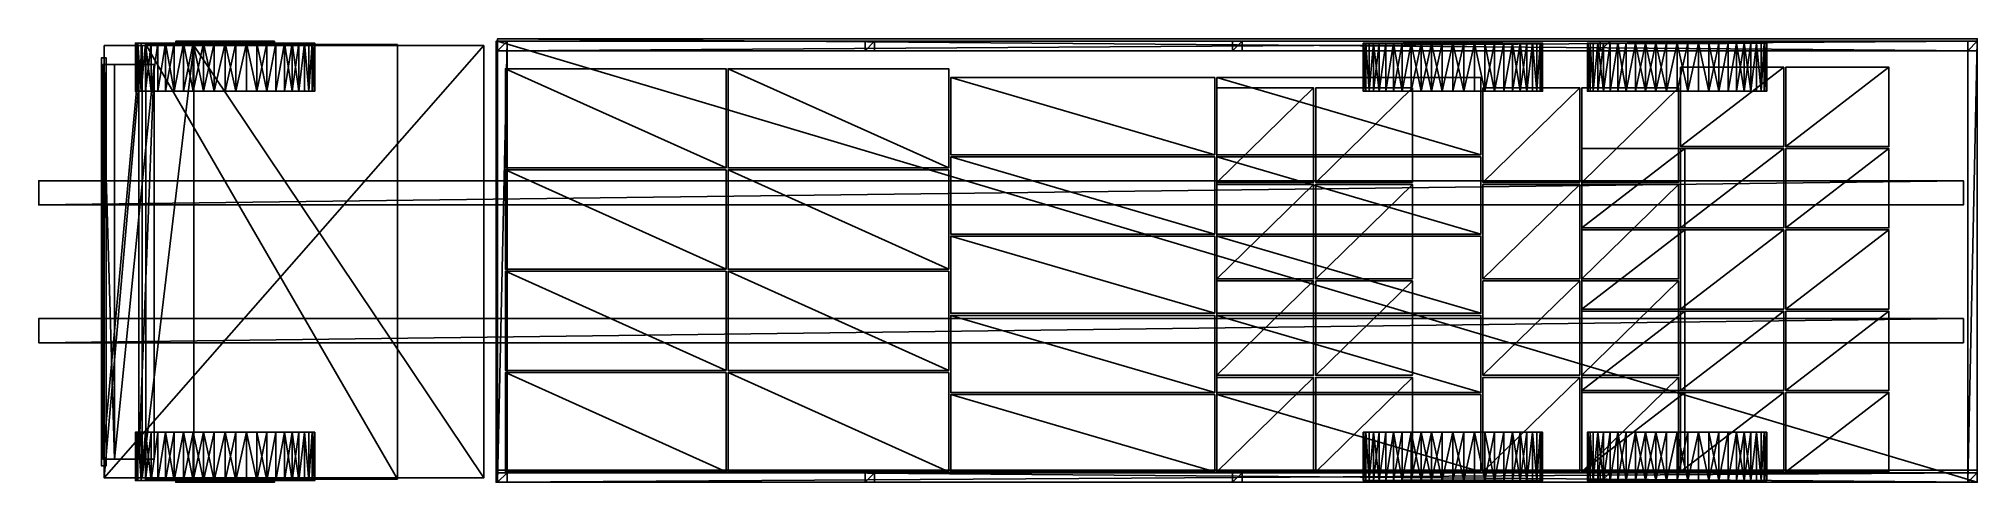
# Model space of a CAD drawing. Header units: millimetres. Extents: x -2700 to 8540, y -1280 to 1295.
import ezdxf

# ---------------------------------------------------------------- set-up
doc = ezdxf.new("R2010")
doc.units = ezdxf.units.MM

msp = doc.modelspace()

# ---------------------------------------------------------------- linework, layer by layer
at = {"layer": 'CAD_75LAB'}
for points in [[(-120, 1255, 500), (-120, -1255, 500), (-2320, -1255, 500)], [(-2320, 1255, 500), (-120, 1255, 500), (-2320, -1255, 500)], [(-2100, 1255, 3040), (-2320, 1255, 1600), (-2320, -1255, 1600)], [(-2100, 1255, 3040), (-2320, -1255, 1600), (-2100, -1255, 3040)], [(-2320, 1255, 1600), (-120, 1255, 500), (-2320, 1255, 500)], [(-2320, 1255, 1600), (-120, 1255, 3300), (-120, 1255, 500)], [(-1800, 1255, 3300), (-120, 1255, 3300), (-2320, 1255, 1600)], [(-2100, 1255, 3040), (-1800, 1255, 3300), (-2320, 1255, 1600)], [(-2320, 1255, 500), (-2320, -1255, 500), (-2320, -1255, 1600)], [(-2320, 1255, 1600), (-2320, 1255, 500), (-2320, -1255, 1600)], [(-2140, 990, 520), (-2136.21, 990, 582.68), (-2136.21, 1270, 582.68)], [(-2140, 990, 520), (-2136.21, 1270, 582.68), (-2140, 1270, 520)], [(-2136.21, 990, 457.32), (-2140, 990, 520), (-2140, 1270, 520)], [(-2136.21, 990, 457.32), (-2140, 1270, 520), (-2136.21, 1270, 457.32)], [(-2136.21, 1270, 582.68), (-2136.21, 1270, 457.32), (-2140, 1270, 520)], [(-2136.21, 990, 582.68), (-2124.89, 990, 644.44), (-2124.89, 1270, 644.44)], [(-2136.21, 990, 582.68), (-2124.89, 1270, 644.44), (-2136.21, 1270, 582.68)], [(-2124.89, 990, 395.56), (-2136.21, 990, 457.32), (-2136.21, 1270, 457.32)], [(-2124.89, 990, 395.56), (-2136.21, 1270, 457.32), (-2124.89, 1270, 395.56)], [(-2136.21, 1270, 457.32), (-2106.21, 1270, 335.61), (-2124.89, 1270, 395.56)], [(-2136.21, 1270, 457.32), (-2009.23, 1270, 175.18), (-2047.95, 1270, 224.61)], [(-2136.21, 1270, 457.32), (-2047.95, 1270, 224.61), (-2106.21, 1270, 335.61)], [(-2136.21, 1270, 457.32), (-1744.44, 1270, 15.11), (-2009.23, 1270, 175.18)], [(-2106.21, 1270, 704.39), (-2136.21, 1270, 582.68), (-2124.89, 1270, 644.44)], [(-2009.23, 1270, 864.82), (-2136.21, 1270, 582.68), (-2106.21, 1270, 704.39)], [(-1115.11, 1270, 395.56), (-2136.21, 1270, 582.68), (-2009.23, 1270, 864.82)], [(-1115.11, 1270, 395.56), (-1744.44, 1270, 15.11), (-2136.21, 1270, 457.32)], [(-1115.11, 1270, 395.56), (-2136.21, 1270, 457.32), (-2136.21, 1270, 582.68)], [(-2106.21, 990, 704.39), (-2106.21, 1270, 704.39), (-2124.89, 1270, 644.44)], [(-2124.89, 990, 644.44), (-2106.21, 990, 704.39), (-2124.89, 1270, 644.44)], [(-2106.21, 990, 335.61), (-2124.89, 990, 395.56), (-2124.89, 1270, 395.56)], [(-2106.21, 990, 335.61), (-2124.89, 1270, 395.56), (-2106.21, 1270, 335.61)], [(-2106.21, 990, 704.39), (-2080.44, 1270, 761.66), (-2106.21, 1270, 704.39)], [(-2106.21, 990, 704.39), (-2080.44, 990, 761.66), (-2080.44, 1270, 761.66)], [(-2106.21, 990, 335.61), (-2106.21, 1270, 335.61), (-2080.44, 1270, 278.34)], [(-2080.44, 990, 278.34), (-2106.21, 990, 335.61), (-2080.44, 1270, 278.34)], [(-2106.21, 1270, 335.61), (-2047.95, 1270, 224.61), (-2080.44, 1270, 278.34)], [(-2009.23, 1270, 864.82), (-2106.21, 1270, 704.39), (-2080.44, 1270, 761.66)], [(-1800, 1255, 3300), (-2100, 1255, 3040), (-2100, -1255, 3040)], [(-1800, 1255, 3300), (-2100, -1255, 3040), (-1800, -1255, 3300)], [(-2080.44, 990, 761.66), (-2047.95, 1270, 815.39), (-2080.44, 1270, 761.66)], [(-2080.44, 990, 761.66), (-2047.95, 990, 815.39), (-2047.95, 1270, 815.39)], [(-2047.95, 990, 224.61), (-2080.44, 990, 278.34), (-2080.44, 1270, 278.34)], [(-2047.95, 990, 224.61), (-2080.44, 1270, 278.34), (-2047.95, 1270, 224.61)], [(-2009.23, 1270, 864.82), (-2080.44, 1270, 761.66), (-2047.95, 1270, 815.39)], [(-2080, -1261, 1750), (-2080, 1261, 3020), (-2080, 1261, 1750)], [(-2080, -1261, 3020), (-2080, 1261, 3020), (-2080, -1261, 1750)], [(-620, 1261, 3020), (-620, 1261, 1750), (-2080, 1261, 1750)], [(-620, 1261, 3020), (-2080, 1261, 1750), (-2080, 1261, 3020)], [(-2080, 1261, 1750), (-620, -1261, 1750), (-2080, -1261, 1750)], [(-620, 1261, 1750), (-620, -1261, 1750), (-2080, 1261, 1750)], [(-2080, 1261, 3020), (-2080, -1261, 3020), (-620, -1261, 3020)], [(-620, 1261, 3020), (-2080, 1261, 3020), (-620, -1261, 3020)], [(-2047.95, 990, 815.39), (-2009.23, 1270, 864.82), (-2047.95, 1270, 815.39)], [(-2047.95, 990, 815.39), (-2009.23, 990, 864.82), (-2009.23, 1270, 864.82)], [(-2047.95, 990, 224.61), (-2047.95, 1270, 224.61), (-2009.23, 1270, 175.18)], [(-2009.23, 990, 175.18), (-2047.95, 990, 224.61), (-2009.23, 1270, 175.18)], [(-2009.23, 990, 864.82), (-1964.82, 1270, 909.23), (-2009.23, 1270, 864.82)], [(-2009.23, 990, 864.82), (-1964.82, 990, 909.23), (-1964.82, 1270, 909.23)], [(-2009.23, 990, 175.18), (-2009.23, 1270, 175.18), (-1964.82, 1270, 130.77)], [(-1964.82, 990, 130.77), (-2009.23, 990, 175.18), (-1964.82, 1270, 130.77)], [(-1915.39, 1270, 92.05), (-1964.82, 1270, 130.77), (-2009.23, 1270, 175.18)], [(-1744.44, 1270, 15.11), (-1915.39, 1270, 92.05), (-2009.23, 1270, 175.18)], [(-1115.11, 1270, 395.56), (-2009.23, 1270, 864.82), (-1964.82, 1270, 909.23)], [(-1964.82, 990, 909.23), (-1915.39, 1270, 947.95), (-1964.82, 1270, 909.23)], [(-1964.82, 990, 909.23), (-1915.39, 990, 947.95), (-1915.39, 1270, 947.95)], [(-1915.39, 990, 92.05), (-1964.82, 990, 130.77), (-1964.82, 1270, 130.77)], [(-1915.39, 990, 92.05), (-1964.82, 1270, 130.77), (-1915.39, 1270, 92.05)], [(-1804.39, 1270, 1006.21), (-1964.82, 1270, 909.23), (-1915.39, 1270, 947.95)], [(-1115.11, 1270, 395.56), (-1964.82, 1270, 909.23), (-1804.39, 1270, 1006.21)], [(-1915.39, 990, 947.95), (-1861.66, 1270, 980.44), (-1915.39, 1270, 947.95)], [(-1915.39, 990, 947.95), (-1861.66, 990, 980.44), (-1861.66, 1270, 980.44)], [(-1915.39, 990, 92.05), (-1915.39, 1270, 92.05), (-1861.66, 1270, 59.56)], [(-1861.66, 990, 59.56), (-1915.39, 990, 92.05), (-1861.66, 1270, 59.56)], [(-1744.44, 1270, 15.11), (-1861.66, 1270, 59.56), (-1915.39, 1270, 92.05)], [(-1804.39, 1270, 1006.21), (-1915.39, 1270, 947.95), (-1861.66, 1270, 980.44)], [(-1905.53, 1268, 536.33), (-1901.81, 1268, 568.77), (-1901.81, 1280, 568.77)], [(-1905.53, 1268, 536.33), (-1901.81, 1280, 568.77), (-1905.53, 1280, 536.33)], [(-1905.53, 1268, 503.67), (-1905.53, 1268, 536.33), (-1905.53, 1280, 536.33)], [(-1905.53, 1268, 503.67), (-1905.53, 1280, 536.33), (-1905.53, 1280, 503.67)], [(-1905.53, 1268, 503.67), (-1905.53, 1280, 503.67), (-1901.81, 1280, 471.23)], [(-1901.81, 1268, 471.23), (-1905.53, 1268, 503.67), (-1901.81, 1280, 471.23)], [(-1905.53, 1280, 503.67), (-1894.42, 1280, 439.42), (-1901.81, 1280, 471.23)], [(-1901.81, 1280, 568.77), (-1905.53, 1280, 503.67), (-1905.53, 1280, 536.33)], [(-1883.44, 1280, 631.33), (-1894.42, 1280, 439.42), (-1905.53, 1280, 503.67)], [(-1883.44, 1280, 631.33), (-1905.53, 1280, 503.67), (-1901.81, 1280, 568.77)], [(-1905.53, 1268, 503.67), (-1901.81, 1268, 471.23), (-1894.42, 1268, 439.42)], [(-1901.81, 1268, 568.77), (-1905.53, 1268, 536.33), (-1905.53, 1268, 503.67)], [(-1883.44, 1268, 631.33), (-1905.53, 1268, 503.67), (-1894.42, 1268, 439.42)], [(-1883.44, 1268, 631.33), (-1901.81, 1268, 568.77), (-1905.53, 1268, 503.67)], [(-1901.81, 1268, 568.77), (-1894.42, 1268, 600.58), (-1894.42, 1280, 600.58)], [(-1901.81, 1268, 568.77), (-1894.42, 1280, 600.58), (-1901.81, 1280, 568.77)], [(-1901.81, 1268, 471.23), (-1901.81, 1280, 471.23), (-1894.42, 1280, 439.42)], [(-1894.42, 1268, 439.42), (-1901.81, 1268, 471.23), (-1894.42, 1280, 439.42)], [(-1883.44, 1280, 631.33), (-1901.81, 1280, 568.77), (-1894.42, 1280, 600.58)], [(-1883.44, 1268, 631.33), (-1894.42, 1268, 600.58), (-1901.81, 1268, 568.77)], [(-1894.42, 1268, 600.58), (-1883.44, 1268, 631.33), (-1883.44, 1280, 631.33)], [(-1894.42, 1268, 600.58), (-1883.44, 1280, 631.33), (-1894.42, 1280, 600.58)], [(-1883.44, 1268, 408.67), (-1894.42, 1268, 439.42), (-1894.42, 1280, 439.42)], [(-1883.44, 1268, 408.67), (-1894.42, 1280, 439.42), (-1883.44, 1280, 408.67)], [(-1894.42, 1280, 439.42), (-1869.03, 1280, 379.36), (-1883.44, 1280, 408.67)], [(-1894.42, 1280, 439.42), (-1830.71, 1280, 326.61), (-1869.03, 1280, 379.36)], [(-1894.42, 1280, 439.42), (-1723.76, 1280, 253.49), (-1830.71, 1280, 326.61)], [(-1851.38, 1280, 688.11), (-1894.42, 1280, 439.42), (-1883.44, 1280, 631.33)], [(-1753.47, 1280, 772.95), (-1894.42, 1280, 439.42), (-1851.38, 1280, 688.11)], [(-1595.53, 1280, 804.95), (-1894.42, 1280, 439.42), (-1753.47, 1280, 772.95)], [(-1595.53, 1280, 804.95), (-1723.76, 1280, 253.49), (-1894.42, 1280, 439.42)], [(-1894.42, 1268, 439.42), (-1883.44, 1268, 408.67), (-1869.03, 1268, 379.36)], [(-1894.42, 1268, 439.42), (-1869.03, 1268, 379.36), (-1830.71, 1268, 326.61)], [(-1894.42, 1268, 439.42), (-1830.71, 1268, 326.61), (-1723.76, 1268, 253.49)], [(-1851.38, 1268, 688.11), (-1883.44, 1268, 631.33), (-1894.42, 1268, 439.42)], [(-1753.47, 1268, 772.95), (-1851.38, 1268, 688.11), (-1894.42, 1268, 439.42)], [(-1595.53, 1268, 804.95), (-1753.47, 1268, 772.95), (-1894.42, 1268, 439.42)], [(-1595.53, 1268, 804.95), (-1894.42, 1268, 439.42), (-1723.76, 1268, 253.49)], [(-1883.44, 1268, 631.33), (-1869.03, 1268, 660.64), (-1869.03, 1280, 660.64)], [(-1883.44, 1268, 631.33), (-1869.03, 1280, 660.64), (-1883.44, 1280, 631.33)], [(-1869.03, 1268, 379.36), (-1883.44, 1268, 408.67), (-1883.44, 1280, 408.67)], [(-1869.03, 1268, 379.36), (-1883.44, 1280, 408.67), (-1869.03, 1280, 379.36)], [(-1851.38, 1280, 688.11), (-1883.44, 1280, 631.33), (-1869.03, 1280, 660.64)], [(-1851.38, 1268, 688.11), (-1869.03, 1268, 660.64), (-1883.44, 1268, 631.33)], [(-1869.03, 1268, 660.64), (-1851.38, 1268, 688.11), (-1851.38, 1280, 688.11)], [(-1869.03, 1268, 660.64), (-1851.38, 1280, 688.11), (-1869.03, 1280, 660.64)], [(-1851.38, 1268, 351.89), (-1869.03, 1268, 379.36), (-1869.03, 1280, 379.36)], [(-1851.38, 1268, 351.89), (-1869.03, 1280, 379.36), (-1851.38, 1280, 351.89)], [(-1869.03, 1280, 379.36), (-1830.71, 1280, 326.61), (-1851.38, 1280, 351.89)], [(-1869.03, 1268, 379.36), (-1851.38, 1268, 351.89), (-1830.71, 1268, 326.61)], [(-1861.66, 990, 980.44), (-1804.39, 1270, 1006.21), (-1861.66, 1270, 980.44)], [(-1861.66, 990, 980.44), (-1804.39, 990, 1006.21), (-1804.39, 1270, 1006.21)], [(-1804.39, 990, 33.79), (-1861.66, 990, 59.56), (-1861.66, 1270, 59.56)], [(-1804.39, 990, 33.79), (-1861.66, 1270, 59.56), (-1804.39, 1270, 33.79)], [(-1744.44, 1270, 15.11), (-1804.39, 1270, 33.79), (-1861.66, 1270, 59.56)], [(-1851.38, 1268, 688.11), (-1830.71, 1268, 713.39), (-1830.71, 1280, 713.39)], [(-1851.38, 1268, 688.11), (-1830.71, 1280, 713.39), (-1851.38, 1280, 688.11)], [(-1851.38, 1268, 351.89), (-1851.38, 1280, 351.89), (-1830.71, 1280, 326.61)], [(-1830.71, 1268, 326.61), (-1851.38, 1268, 351.89), (-1830.71, 1280, 326.61)], [(-1781.43, 1280, 756.08), (-1851.38, 1280, 688.11), (-1830.71, 1280, 713.39)], [(-1753.47, 1280, 772.95), (-1851.38, 1280, 688.11), (-1781.43, 1280, 756.08)], [(-1781.43, 1268, 756.08), (-1830.71, 1268, 713.39), (-1851.38, 1268, 688.11)], [(-1753.47, 1268, 772.95), (-1781.43, 1268, 756.08), (-1851.38, 1268, 688.11)], [(-1830.71, 1268, 713.39), (-1807.29, 1280, 736.14), (-1830.71, 1280, 713.39)], [(-1830.71, 1268, 713.39), (-1807.29, 1268, 736.14), (-1807.29, 1280, 736.14)], [(-1807.29, 1268, 303.86), (-1830.71, 1268, 326.61), (-1830.71, 1280, 326.61)], [(-1807.29, 1268, 303.86), (-1830.71, 1280, 326.61), (-1807.29, 1280, 303.86)], [(-1753.47, 1280, 267.05), (-1807.29, 1280, 303.86), (-1830.71, 1280, 326.61)], [(-1723.76, 1280, 253.49), (-1753.47, 1280, 267.05), (-1830.71, 1280, 326.61)], [(-1781.43, 1280, 756.08), (-1830.71, 1280, 713.39), (-1807.29, 1280, 736.14)], [(-1753.47, 1268, 267.05), (-1830.71, 1268, 326.61), (-1807.29, 1268, 303.86)], [(-1723.76, 1268, 253.49), (-1830.71, 1268, 326.61), (-1753.47, 1268, 267.05)], [(-1781.43, 1268, 756.08), (-1807.29, 1268, 736.14), (-1830.71, 1268, 713.39)], [(-1807.29, 1268, 736.14), (-1781.43, 1280, 756.08), (-1807.29, 1280, 736.14)], [(-1807.29, 1268, 736.14), (-1781.43, 1268, 756.08), (-1781.43, 1280, 756.08)], [(-1807.29, 1268, 303.86), (-1807.29, 1280, 303.86), (-1781.43, 1280, 283.92)], [(-1781.43, 1268, 283.92), (-1807.29, 1268, 303.86), (-1781.43, 1280, 283.92)], [(-1753.47, 1280, 267.05), (-1781.43, 1280, 283.92), (-1807.29, 1280, 303.86)], [(-1753.47, 1268, 267.05), (-1807.29, 1268, 303.86), (-1781.43, 1268, 283.92)], [(-1804.39, 990, 1006.21), (-1744.44, 1270, 1024.89), (-1804.39, 1270, 1006.21)], [(-1804.39, 990, 1006.21), (-1744.44, 990, 1024.89), (-1744.44, 1270, 1024.89)], [(-1744.44, 990, 15.11), (-1804.39, 990, 33.79), (-1804.39, 1270, 33.79)], [(-1744.44, 990, 15.11), (-1804.39, 1270, 33.79), (-1744.44, 1270, 15.11)], [(-1682.68, 1270, 1036.21), (-1804.39, 1270, 1006.21), (-1744.44, 1270, 1024.89)], [(-1324.61, 1270, 947.95), (-1804.39, 1270, 1006.21), (-1682.68, 1270, 1036.21)], [(-1192.05, 1270, 815.39), (-1115.11, 1270, 395.56), (-1804.39, 1270, 1006.21)], [(-1192.05, 1270, 815.39), (-1804.39, 1270, 1006.21), (-1324.61, 1270, 947.95)], [(-1800, 1255, 3300), (-1800, -1255, 3300), (-120, -1255, 3300)], [(-120, 1255, 3300), (-1800, 1255, 3300), (-120, -1255, 3300)], [(-1781.43, 1268, 756.08), (-1753.47, 1280, 772.95), (-1781.43, 1280, 756.08)], [(-1781.43, 1268, 756.08), (-1753.47, 1268, 772.95), (-1753.47, 1280, 772.95)], [(-1753.47, 1268, 267.05), (-1781.43, 1268, 283.92), (-1781.43, 1280, 283.92)], [(-1753.47, 1268, 267.05), (-1781.43, 1280, 283.92), (-1753.47, 1280, 267.05)], [(-1753.47, 1268, 772.95), (-1723.76, 1280, 786.51), (-1753.47, 1280, 772.95)], [(-1753.47, 1268, 772.95), (-1723.76, 1268, 786.51), (-1723.76, 1280, 786.51)], [(-1723.76, 1268, 253.49), (-1753.47, 1268, 267.05), (-1753.47, 1280, 267.05)], [(-1723.76, 1268, 253.49), (-1753.47, 1280, 267.05), (-1723.76, 1280, 253.49)], [(-1595.53, 1280, 804.95), (-1753.47, 1280, 772.95), (-1723.76, 1280, 786.51)], [(-1595.53, 1268, 804.95), (-1723.76, 1268, 786.51), (-1753.47, 1268, 772.95)], [(-1744.44, 990, 1024.89), (-1682.68, 1270, 1036.21), (-1744.44, 1270, 1024.89)], [(-1744.44, 990, 1024.89), (-1682.68, 990, 1036.21), (-1682.68, 1270, 1036.21)], [(-1682.68, 990, 3.79), (-1744.44, 990, 15.11), (-1744.44, 1270, 15.11)], [(-1682.68, 990, 3.79), (-1744.44, 1270, 15.11), (-1682.68, 1270, 3.79)], [(-1620, 1270), (-1682.68, 1270, 3.79), (-1744.44, 1270, 15.11)], [(-1435.61, 1270, 33.79), (-1620, 1270), (-1744.44, 1270, 15.11)], [(-1324.61, 1270, 92.05), (-1435.61, 1270, 33.79), (-1744.44, 1270, 15.11)], [(-1115.11, 1270, 395.56), (-1324.61, 1270, 92.05), (-1744.44, 1270, 15.11)], [(-1723.76, 1268, 786.51), (-1692.71, 1280, 796.6), (-1723.76, 1280, 786.51)], [(-1723.76, 1268, 786.51), (-1692.71, 1268, 796.6), (-1692.71, 1280, 796.6)], [(-1692.71, 1268, 243.4), (-1723.76, 1268, 253.49), (-1723.76, 1280, 253.49)], [(-1692.71, 1268, 243.4), (-1723.76, 1280, 253.49), (-1692.71, 1280, 243.4)], [(-1563.2, 1280, 239.7), (-1692.71, 1280, 243.4), (-1723.76, 1280, 253.49)], [(-1531.62, 1280, 248), (-1563.2, 1280, 239.7), (-1723.76, 1280, 253.49)], [(-1595.53, 1280, 804.95), (-1723.76, 1280, 786.51), (-1692.71, 1280, 796.6)], [(-1595.53, 1280, 804.95), (-1531.62, 1280, 248), (-1723.76, 1280, 253.49)], [(-1563.2, 1268, 239.7), (-1723.76, 1268, 253.49), (-1692.71, 1268, 243.4)], [(-1531.62, 1268, 248), (-1723.76, 1268, 253.49), (-1563.2, 1268, 239.7)], [(-1595.53, 1268, 804.95), (-1692.71, 1268, 796.6), (-1723.76, 1268, 786.51)], [(-1595.53, 1268, 804.95), (-1723.76, 1268, 253.49), (-1531.62, 1268, 248)], [(-1692.71, 1268, 796.6), (-1660.7, 1280, 803.09), (-1692.71, 1280, 796.6)], [(-1692.71, 1268, 796.6), (-1660.7, 1268, 803.09), (-1660.7, 1280, 803.09)], [(-1692.71, 1268, 243.4), (-1692.71, 1280, 243.4), (-1660.7, 1280, 236.91)], [(-1660.7, 1268, 236.91), (-1692.71, 1268, 243.4), (-1660.7, 1280, 236.91)], [(-1628.17, 1280, 234.12), (-1660.7, 1280, 236.91), (-1692.71, 1280, 243.4)], [(-1563.2, 1280, 239.7), (-1628.17, 1280, 234.12), (-1692.71, 1280, 243.4)], [(-1595.53, 1280, 804.95), (-1692.71, 1280, 796.6), (-1660.7, 1280, 803.09)], [(-1628.17, 1268, 234.12), (-1692.71, 1268, 243.4), (-1660.7, 1268, 236.91)], [(-1563.2, 1268, 239.7), (-1692.71, 1268, 243.4), (-1628.17, 1268, 234.12)], [(-1595.53, 1268, 804.95), (-1660.7, 1268, 803.09), (-1692.71, 1268, 796.6)], [(-1682.68, 990, 1036.21), (-1620, 1270, 1040), (-1682.68, 1270, 1036.21)], [(-1682.68, 990, 1036.21), (-1620, 990, 1040), (-1620, 1270, 1040)], [(-1682.68, 990, 3.79), (-1682.68, 1270, 3.79), (-1620, 1270)], [(-1620, 990), (-1682.68, 990, 3.79), (-1620, 1270)], [(-1324.61, 1270, 947.95), (-1682.68, 1270, 1036.21), (-1620, 1270, 1040)], [(-1660.7, 1268, 803.09), (-1628.17, 1280, 805.88), (-1660.7, 1280, 803.09)], [(-1660.7, 1268, 803.09), (-1628.17, 1268, 805.88), (-1628.17, 1280, 805.88)], [(-1628.17, 1268, 234.12), (-1660.7, 1268, 236.91), (-1660.7, 1280, 236.91)], [(-1628.17, 1268, 234.12), (-1660.7, 1280, 236.91), (-1628.17, 1280, 234.12)], [(-1595.53, 1280, 804.95), (-1660.7, 1280, 803.09), (-1628.17, 1280, 805.88)], [(-1595.53, 1268, 804.95), (-1628.17, 1268, 805.88), (-1660.7, 1268, 803.09)], [(-1628.17, 1268, 805.88), (-1595.53, 1280, 804.95), (-1628.17, 1280, 805.88)], [(-1628.17, 1268, 805.88), (-1595.53, 1268, 804.95), (-1595.53, 1280, 804.95)], [(-1595.53, 1268, 235.05), (-1628.17, 1268, 234.12), (-1628.17, 1280, 234.12)], [(-1595.53, 1268, 235.05), (-1628.17, 1280, 234.12), (-1595.53, 1280, 235.05)], [(-1563.2, 1280, 239.7), (-1595.53, 1280, 235.05), (-1628.17, 1280, 234.12)], [(-1563.2, 1268, 239.7), (-1628.17, 1268, 234.12), (-1595.53, 1268, 235.05)], [(-1620, 990, 1040), (-1557.32, 990, 1036.21), (-1557.32, 1270, 1036.21)], [(-1620, 990, 1040), (-1557.32, 1270, 1036.21), (-1620, 1270, 1040)], [(-1557.32, 990, 3.79), (-1620, 990), (-1620, 1270)], [(-1557.32, 990, 3.79), (-1620, 1270), (-1557.32, 1270, 3.79)], [(-1435.61, 1270, 33.79), (-1557.32, 1270, 3.79), (-1620, 1270)], [(-1495.56, 1270, 1024.89), (-1620, 1270, 1040), (-1557.32, 1270, 1036.21)], [(-1378.34, 1270, 980.44), (-1620, 1270, 1040), (-1495.56, 1270, 1024.89)], [(-1324.61, 1270, 947.95), (-1620, 1270, 1040), (-1378.34, 1270, 980.44)], [(-1595.53, 1268, 804.95), (-1563.2, 1280, 800.3), (-1595.53, 1280, 804.95)], [(-1595.53, 1268, 804.95), (-1563.2, 1268, 800.3), (-1563.2, 1280, 800.3)], [(-1563.2, 1268, 239.7), (-1595.53, 1268, 235.05), (-1595.53, 1280, 235.05)], [(-1563.2, 1268, 239.7), (-1595.53, 1280, 235.05), (-1563.2, 1280, 239.7)], [(-1531.62, 1280, 792), (-1595.53, 1280, 804.95), (-1563.2, 1280, 800.3)], [(-1472.31, 1280, 764.92), (-1595.53, 1280, 804.95), (-1531.62, 1280, 792)], [(-1472.31, 1280, 764.92), (-1531.62, 1280, 248), (-1595.53, 1280, 804.95)], [(-1531.62, 1268, 792), (-1563.2, 1268, 800.3), (-1595.53, 1268, 804.95)], [(-1472.31, 1268, 764.92), (-1531.62, 1268, 792), (-1595.53, 1268, 804.95)], [(-1472.31, 1268, 764.92), (-1595.53, 1268, 804.95), (-1531.62, 1268, 248)], [(-1563.2, 1268, 800.3), (-1531.62, 1268, 792), (-1531.62, 1280, 792)], [(-1563.2, 1268, 800.3), (-1531.62, 1280, 792), (-1563.2, 1280, 800.3)], [(-1531.62, 1268, 248), (-1563.2, 1268, 239.7), (-1563.2, 1280, 239.7)], [(-1531.62, 1268, 248), (-1563.2, 1280, 239.7), (-1531.62, 1280, 248)], [(-1557.32, 990, 1036.21), (-1495.56, 990, 1024.89), (-1495.56, 1270, 1024.89)], [(-1557.32, 990, 1036.21), (-1495.56, 1270, 1024.89), (-1557.32, 1270, 1036.21)], [(-1557.32, 990, 3.79), (-1557.32, 1270, 3.79), (-1495.56, 1270, 15.11)], [(-1495.56, 990, 15.11), (-1557.32, 990, 3.79), (-1495.56, 1270, 15.11)], [(-1435.61, 1270, 33.79), (-1495.56, 1270, 15.11), (-1557.32, 1270, 3.79)], [(-1531.62, 1268, 792), (-1501.19, 1268, 780.15), (-1501.19, 1280, 780.15)], [(-1531.62, 1268, 792), (-1501.19, 1280, 780.15), (-1531.62, 1280, 792)], [(-1531.62, 1268, 248), (-1531.62, 1280, 248), (-1501.19, 1280, 259.85)], [(-1501.19, 1268, 259.85), (-1531.62, 1268, 248), (-1501.19, 1280, 259.85)], [(-1472.31, 1280, 275.08), (-1501.19, 1280, 259.85), (-1531.62, 1280, 248)], [(-1334, 1280, 520), (-1472.31, 1280, 275.08), (-1531.62, 1280, 248)], [(-1472.31, 1280, 764.92), (-1531.62, 1280, 792), (-1501.19, 1280, 780.15)], [(-1472.31, 1280, 764.92), (-1334, 1280, 520), (-1531.62, 1280, 248)], [(-1472.31, 1268, 275.08), (-1531.62, 1268, 248), (-1501.19, 1268, 259.85)], [(-1334, 1268, 520), (-1531.62, 1268, 248), (-1472.31, 1268, 275.08)], [(-1472.31, 1268, 764.92), (-1501.19, 1268, 780.15), (-1531.62, 1268, 792)], [(-1472.31, 1268, 764.92), (-1531.62, 1268, 248), (-1334, 1268, 520)], [(-1501.19, 1268, 780.15), (-1472.31, 1268, 764.92), (-1472.31, 1280, 764.92)], [(-1501.19, 1268, 780.15), (-1472.31, 1280, 764.92), (-1501.19, 1280, 780.15)], [(-1472.31, 1268, 275.08), (-1501.19, 1280, 259.85), (-1472.31, 1280, 275.08)], [(-1472.31, 1268, 275.08), (-1501.19, 1268, 259.85), (-1501.19, 1280, 259.85)], [(-1435.61, 990, 1006.21), (-1435.61, 1270, 1006.21), (-1495.56, 1270, 1024.89)], [(-1495.56, 990, 1024.89), (-1435.61, 990, 1006.21), (-1495.56, 1270, 1024.89)], [(-1435.61, 990, 33.79), (-1495.56, 990, 15.11), (-1495.56, 1270, 15.11)], [(-1435.61, 990, 33.79), (-1495.56, 1270, 15.11), (-1435.61, 1270, 33.79)], [(-1378.34, 1270, 980.44), (-1495.56, 1270, 1024.89), (-1435.61, 1270, 1006.21)], [(-1445.35, 1268, 746.48), (-1445.35, 1280, 746.48), (-1472.31, 1280, 764.92)], [(-1472.31, 1268, 764.92), (-1445.35, 1268, 746.48), (-1472.31, 1280, 764.92)], [(-1445.35, 1268, 293.52), (-1472.31, 1268, 275.08), (-1472.31, 1280, 275.08)], [(-1445.35, 1268, 293.52), (-1472.31, 1280, 275.08), (-1445.35, 1280, 293.52)], [(-1341.43, 1280, 455.22), (-1445.35, 1280, 293.52), (-1472.31, 1280, 275.08)], [(-1334, 1280, 520), (-1341.43, 1280, 455.22), (-1472.31, 1280, 275.08)], [(-1398.6, 1280, 701.04), (-1334, 1280, 520), (-1472.31, 1280, 764.92)], [(-1420.68, 1280, 725.1), (-1472.31, 1280, 764.92), (-1445.35, 1280, 746.48)], [(-1420.68, 1280, 725.1), (-1398.6, 1280, 701.04), (-1472.31, 1280, 764.92)], [(-1341.43, 1268, 455.22), (-1472.31, 1268, 275.08), (-1445.35, 1268, 293.52)], [(-1334, 1268, 520), (-1472.31, 1268, 275.08), (-1341.43, 1268, 455.22)], [(-1398.6, 1268, 701.04), (-1472.31, 1268, 764.92), (-1334, 1268, 520)], [(-1420.68, 1268, 725.1), (-1445.35, 1268, 746.48), (-1472.31, 1268, 764.92)], [(-1420.68, 1268, 725.1), (-1472.31, 1268, 764.92), (-1398.6, 1268, 701.04)], [(-1445.35, 1268, 746.48), (-1420.68, 1268, 725.1), (-1420.68, 1280, 725.1)], [(-1445.35, 1268, 746.48), (-1420.68, 1280, 725.1), (-1445.35, 1280, 746.48)], [(-1445.35, 1268, 293.52), (-1445.35, 1280, 293.52), (-1420.68, 1280, 314.9)], [(-1420.68, 1268, 314.9), (-1445.35, 1268, 293.52), (-1420.68, 1280, 314.9)], [(-1379.4, 1280, 365.38), (-1420.68, 1280, 314.9), (-1445.35, 1280, 293.52)], [(-1341.43, 1280, 455.22), (-1379.4, 1280, 365.38), (-1445.35, 1280, 293.52)], [(-1379.4, 1268, 365.38), (-1445.35, 1268, 293.52), (-1420.68, 1268, 314.9)], [(-1341.43, 1268, 455.22), (-1445.35, 1268, 293.52), (-1379.4, 1268, 365.38)], [(-1435.61, 990, 1006.21), (-1378.34, 990, 980.44), (-1378.34, 1270, 980.44)], [(-1435.61, 990, 1006.21), (-1378.34, 1270, 980.44), (-1435.61, 1270, 1006.21)], [(-1378.34, 990, 59.56), (-1435.61, 990, 33.79), (-1435.61, 1270, 33.79)], [(-1378.34, 990, 59.56), (-1435.61, 1270, 33.79), (-1378.34, 1270, 59.56)], [(-1324.61, 1270, 92.05), (-1378.34, 1270, 59.56), (-1435.61, 1270, 33.79)], [(-1420.68, 1268, 725.1), (-1398.6, 1268, 701.04), (-1398.6, 1280, 701.04)], [(-1420.68, 1268, 725.1), (-1398.6, 1280, 701.04), (-1420.68, 1280, 725.1)], [(-1398.6, 1268, 338.96), (-1420.68, 1280, 314.9), (-1398.6, 1280, 338.96)], [(-1398.6, 1268, 338.96), (-1420.68, 1268, 314.9), (-1420.68, 1280, 314.9)], [(-1379.4, 1280, 365.38), (-1398.6, 1280, 338.96), (-1420.68, 1280, 314.9)], [(-1379.4, 1268, 365.38), (-1420.68, 1268, 314.9), (-1398.6, 1268, 338.96)], [(-1398.6, 1268, 701.04), (-1379.4, 1268, 674.62), (-1379.4, 1280, 674.62)], [(-1398.6, 1268, 701.04), (-1379.4, 1280, 674.62), (-1398.6, 1280, 701.04)], [(-1379.4, 1268, 365.38), (-1398.6, 1280, 338.96), (-1379.4, 1280, 365.38)], [(-1379.4, 1268, 365.38), (-1398.6, 1268, 338.96), (-1398.6, 1280, 338.96)], [(-1398.6, 1280, 701.04), (-1341.43, 1280, 584.78), (-1334, 1280, 520)], [(-1398.6, 1280, 701.04), (-1379.4, 1280, 674.62), (-1341.43, 1280, 584.78)], [(-1398.6, 1268, 701.04), (-1334, 1268, 520), (-1341.43, 1268, 584.78)], [(-1398.6, 1268, 701.04), (-1341.43, 1268, 584.78), (-1379.4, 1268, 674.62)], [(-1379.4, 1268, 674.62), (-1363.34, 1268, 646.19), (-1363.34, 1280, 646.19)], [(-1379.4, 1268, 674.62), (-1363.34, 1280, 646.19), (-1379.4, 1280, 674.62)], [(-1379.4, 1268, 365.38), (-1379.4, 1280, 365.38), (-1363.34, 1280, 393.81)], [(-1363.34, 1268, 393.81), (-1379.4, 1268, 365.38), (-1363.34, 1280, 393.81)], [(-1341.43, 1280, 455.22), (-1363.34, 1280, 393.81), (-1379.4, 1280, 365.38)], [(-1379.4, 1280, 674.62), (-1350.63, 1280, 616.11), (-1341.43, 1280, 584.78)], [(-1379.4, 1280, 674.62), (-1363.34, 1280, 646.19), (-1350.63, 1280, 616.11)], [(-1341.43, 1268, 455.22), (-1379.4, 1268, 365.38), (-1363.34, 1268, 393.81)], [(-1379.4, 1268, 674.62), (-1341.43, 1268, 584.78), (-1350.63, 1268, 616.11)], [(-1379.4, 1268, 674.62), (-1350.63, 1268, 616.11), (-1363.34, 1268, 646.19)], [(-1378.34, 990, 980.44), (-1324.61, 990, 947.95), (-1324.61, 1270, 947.95)], [(-1378.34, 990, 980.44), (-1324.61, 1270, 947.95), (-1378.34, 1270, 980.44)], [(-1378.34, 990, 59.56), (-1378.34, 1270, 59.56), (-1324.61, 1270, 92.05)], [(-1324.61, 990, 92.05), (-1378.34, 990, 59.56), (-1324.61, 1270, 92.05)], [(-1363.34, 1268, 646.19), (-1350.63, 1268, 616.11), (-1350.63, 1280, 616.11)], [(-1363.34, 1268, 646.19), (-1350.63, 1280, 616.11), (-1363.34, 1280, 646.19)], [(-1363.34, 1268, 393.81), (-1363.34, 1280, 393.81), (-1350.63, 1280, 423.89)], [(-1350.63, 1268, 423.89), (-1363.34, 1268, 393.81), (-1350.63, 1280, 423.89)], [(-1341.43, 1280, 455.22), (-1350.63, 1280, 423.89), (-1363.34, 1280, 393.81)], [(-1341.43, 1268, 455.22), (-1363.34, 1268, 393.81), (-1350.63, 1268, 423.89)], [(-1350.63, 1268, 616.11), (-1341.43, 1268, 584.78), (-1341.43, 1280, 584.78)], [(-1350.63, 1268, 616.11), (-1341.43, 1280, 584.78), (-1350.63, 1280, 616.11)], [(-1341.43, 1268, 455.22), (-1350.63, 1280, 423.89), (-1341.43, 1280, 455.22)], [(-1341.43, 1268, 455.22), (-1350.63, 1268, 423.89), (-1350.63, 1280, 423.89)], [(-1335.86, 1268, 552.6), (-1335.86, 1280, 552.6), (-1341.43, 1280, 584.78)], [(-1341.43, 1268, 584.78), (-1335.86, 1268, 552.6), (-1341.43, 1280, 584.78)], [(-1341.43, 1268, 455.22), (-1341.43, 1280, 455.22), (-1335.86, 1280, 487.4)], [(-1335.86, 1268, 487.4), (-1341.43, 1268, 455.22), (-1335.86, 1280, 487.4)], [(-1334, 1280, 520), (-1335.86, 1280, 487.4), (-1341.43, 1280, 455.22)], [(-1341.43, 1280, 584.78), (-1335.86, 1280, 552.6), (-1334, 1280, 520)], [(-1334, 1268, 520), (-1341.43, 1268, 455.22), (-1335.86, 1268, 487.4)], [(-1341.43, 1268, 584.78), (-1334, 1268, 520), (-1335.86, 1268, 552.6)], [(-1335.86, 1268, 552.6), (-1334, 1268, 520), (-1334, 1280, 520)], [(-1335.86, 1268, 552.6), (-1334, 1280, 520), (-1335.86, 1280, 552.6)], [(-1334, 1268, 520), (-1335.86, 1280, 487.4), (-1334, 1280, 520)], [(-1334, 1268, 520), (-1335.86, 1268, 487.4), (-1335.86, 1280, 487.4)], [(-1324.61, 990, 947.95), (-1275.18, 990, 909.23), (-1275.18, 1270, 909.23)], [(-1324.61, 990, 947.95), (-1275.18, 1270, 909.23), (-1324.61, 1270, 947.95)], [(-1324.61, 990, 92.05), (-1324.61, 1270, 92.05), (-1275.18, 1270, 130.77)], [(-1275.18, 990, 130.77), (-1324.61, 990, 92.05), (-1275.18, 1270, 130.77)], [(-1230.77, 1270, 175.18), (-1275.18, 1270, 130.77), (-1324.61, 1270, 92.05)], [(-1192.05, 1270, 224.61), (-1230.77, 1270, 175.18), (-1324.61, 1270, 92.05)], [(-1159.56, 1270, 278.34), (-1192.05, 1270, 224.61), (-1324.61, 1270, 92.05)], [(-1115.11, 1270, 395.56), (-1159.56, 1270, 278.34), (-1324.61, 1270, 92.05)], [(-1275.18, 1270, 909.23), (-1192.05, 1270, 815.39), (-1324.61, 1270, 947.95)], [(-1275.18, 990, 909.23), (-1230.77, 990, 864.82), (-1230.77, 1270, 864.82)], [(-1275.18, 990, 909.23), (-1230.77, 1270, 864.82), (-1275.18, 1270, 909.23)], [(-1230.77, 990, 175.18), (-1275.18, 990, 130.77), (-1275.18, 1270, 130.77)], [(-1230.77, 990, 175.18), (-1275.18, 1270, 130.77), (-1230.77, 1270, 175.18)], [(-1275.18, 1270, 909.23), (-1230.77, 1270, 864.82), (-1192.05, 1270, 815.39)], [(-1230.77, 990, 864.82), (-1192.05, 990, 815.39), (-1192.05, 1270, 815.39)], [(-1230.77, 990, 864.82), (-1192.05, 1270, 815.39), (-1230.77, 1270, 864.82)], [(-1192.05, 990, 224.61), (-1230.77, 990, 175.18), (-1230.77, 1270, 175.18)], [(-1192.05, 990, 224.61), (-1230.77, 1270, 175.18), (-1192.05, 1270, 224.61)], [(-1192.05, 990, 815.39), (-1159.56, 990, 761.66), (-1159.56, 1270, 761.66)], [(-1192.05, 990, 815.39), (-1159.56, 1270, 761.66), (-1192.05, 1270, 815.39)], [(-1192.05, 990, 224.61), (-1192.05, 1270, 224.61), (-1159.56, 1270, 278.34)], [(-1159.56, 990, 278.34), (-1192.05, 990, 224.61), (-1159.56, 1270, 278.34)], [(-1192.05, 1270, 815.39), (-1133.79, 1270, 704.39), (-1115.11, 1270, 644.44)], [(-1192.05, 1270, 815.39), (-1159.56, 1270, 761.66), (-1133.79, 1270, 704.39)], [(-1192.05, 1270, 815.39), (-1115.11, 1270, 644.44), (-1115.11, 1270, 395.56)], [(-1133.79, 990, 704.39), (-1133.79, 1270, 704.39), (-1159.56, 1270, 761.66)], [(-1159.56, 990, 761.66), (-1133.79, 990, 704.39), (-1159.56, 1270, 761.66)], [(-1133.79, 990, 335.61), (-1159.56, 1270, 278.34), (-1133.79, 1270, 335.61)], [(-1133.79, 990, 335.61), (-1159.56, 990, 278.34), (-1159.56, 1270, 278.34)], [(-1115.11, 1270, 395.56), (-1133.79, 1270, 335.61), (-1159.56, 1270, 278.34)], [(-1133.79, 990, 704.39), (-1115.11, 990, 644.44), (-1115.11, 1270, 644.44)], [(-1133.79, 990, 704.39), (-1115.11, 1270, 644.44), (-1133.79, 1270, 704.39)], [(-1133.79, 990, 335.61), (-1133.79, 1270, 335.61), (-1115.11, 1270, 395.56)], [(-1115.11, 990, 395.56), (-1133.79, 990, 335.61), (-1115.11, 1270, 395.56)], [(-1115.11, 990, 644.44), (-1103.79, 990, 582.68), (-1103.79, 1270, 582.68)], [(-1115.11, 990, 644.44), (-1103.79, 1270, 582.68), (-1115.11, 1270, 644.44)], [(-1103.79, 990, 457.32), (-1115.11, 1270, 395.56), (-1103.79, 1270, 457.32)], [(-1103.79, 990, 457.32), (-1115.11, 990, 395.56), (-1115.11, 1270, 395.56)], [(-1115.11, 1270, 644.44), (-1103.79, 1270, 582.68), (-1100, 1270, 520)], [(-1115.11, 1270, 644.44), (-1103.79, 1270, 457.32), (-1115.11, 1270, 395.56)], [(-1115.11, 1270, 644.44), (-1100, 1270, 520), (-1103.79, 1270, 457.32)], [(-1100, 990, 520), (-1100, 1270, 520), (-1103.79, 1270, 582.68)], [(-1103.79, 990, 582.68), (-1100, 990, 520), (-1103.79, 1270, 582.68)], [(-1103.79, 990, 457.32), (-1103.79, 1270, 457.32), (-1100, 1270, 520)], [(-1100, 990, 520), (-1103.79, 990, 457.32), (-1100, 1270, 520)], [(-620, -1261, 1750), (-620, 1261, 1750), (-620, 1261, 3020)], [(-620, -1261, 3020), (-620, -1261, 1750), (-620, 1261, 3020)], [(-120, 1255, 500), (-120, -1255, 3300), (-120, -1255, 500)], [(-120, 1255, 500), (-120, 1255, 3300), (-120, -1255, 3300)], [(-48, -1280, 3720), (-48, 1280, 1180), (-48, -1280, 1180)], [(-48, -1280, 3720), (-48, 1280, 3720), (-48, 1280, 1180)], [(-40, 1280, 3720), (-40, 1280, 1180), (-48, 1280, 1180)], [(-40, 1280, 3720), (-48, 1280, 1180), (-48, 1280, 3720)], [(-40, 1280, 1180), (-48, -1280, 1180), (-48, 1280, 1180)], [(-40, 1280, 1180), (-40, -1280, 1180), (-48, -1280, 1180)], [(-40, 1280, 3720), (-48, 1280, 3720), (-48, -1280, 3720)], [(-40, 1280, 3720), (-48, -1280, 3720), (-40, -1280, 3720)], [(-40, 1225, 1250), (-40, 1295, 1180), (-40, 1225, 1180)], [(-40, 1225, 1250), (-40, 1295, 1250), (-40, 1295, 1180)], [(8540, 1295, 1180), (-40, 1295, 1180), (-40, 1295, 1250)], [(8540, 1295, 1250), (8540, 1295, 1180), (-40, 1295, 1250)], [(8540, 1225, 1180), (-40, 1225, 1180), (-40, 1295, 1180)], [(8540, 1295, 1180), (8540, 1225, 1180), (-40, 1295, 1180)], [(8540, 1225, 1250), (-40, 1295, 1250), (-40, 1225, 1250)], [(8540, 1295, 1250), (-40, 1295, 1250), (8540, 1225, 1250)], [(-40, -1280, 1180), (-40, 1280, 1090), (-40, -1280, 1090)], [(-40, -1280, 1180), (-40, 1280, 1180), (-40, 1280, 1090)], [(8540, 1280, 1090), (-40, 1280, 1090), (-40, 1280, 1180)], [(8540, 1280, 1180), (8540, 1280, 1090), (-40, 1280, 1180)], [(8540, -1280, 1090), (-40, -1280, 1090), (-40, 1280, 1090)], [(8540, 1280, 1090), (8540, -1280, 1090), (-40, 1280, 1090)], [(8540, -1280, 1180), (-40, 1280, 1180), (-40, -1280, 1180)], [(8540, 1280, 1180), (-40, 1280, 1180), (8540, -1280, 1180)], [(-40, 1280, 3720), (-40, 1280, 1180), (-40, 1225, 1180)], [(-40, 1225, 3720), (-40, 1280, 3720), (-40, 1225, 1180)], [(-40, 1280, 3720), (15, 1280, 1180), (-40, 1280, 1180)], [(15, 1280, 3720), (15, 1280, 1180), (-40, 1280, 3720)], [(15, 1280, 1180), (-40, 1225, 1180), (-40, 1280, 1180)], [(15, 1280, 1180), (15, 1225, 1180), (-40, 1225, 1180)], [(15, 1280, 3720), (-40, 1280, 3720), (-40, 1225, 3720)], [(15, 1280, 3720), (-40, 1225, 3720), (15, 1225, 3720)], [(-40, 1225, 3775), (-40, 1280, 3720), (-40, 1225, 3720)], [(-40, 1225, 3775), (-40, 1280, 3775), (-40, 1280, 3720)], [(8540, 1280, 3775), (8540, 1280, 3720), (-40, 1280, 3720)], [(8540, 1280, 3775), (-40, 1280, 3720), (-40, 1280, 3775)], [(8540, 1280, 3720), (-40, 1225, 3720), (-40, 1280, 3720)], [(8540, 1280, 3720), (8540, 1225, 3720), (-40, 1225, 3720)], [(8540, 1280, 3775), (-40, 1280, 3775), (-40, 1225, 3775)], [(8540, 1280, 3775), (-40, 1225, 3775), (8540, 1225, 3775)], [(-40, -1280, 3775), (-40, 1280, 3720), (-40, -1280, 3720)], [(-40, -1280, 3775), (-40, 1280, 3775), (-40, 1280, 3720)], [(15, 1280, 3775), (15, 1280, 3720), (-40, 1280, 3720)], [(15, 1280, 3775), (-40, 1280, 3720), (-40, 1280, 3775)], [(15, 1280, 3720), (-40, -1280, 3720), (-40, 1280, 3720)], [(15, 1280, 3720), (15, -1280, 3720), (-40, -1280, 3720)], [(15, 1280, 3775), (-40, 1280, 3775), (-40, -1280, 3775)], [(15, 1280, 3775), (-40, -1280, 3775), (15, -1280, 3775)], [(-40, -1280, 3720), (-40, -1280, 1180), (-40, 1280, 1180)], [(-40, -1280, 3720), (-40, 1280, 1180), (-40, 1280, 3720)], [(15, 1280, 3720), (15, 1225, 1180), (15, 1280, 1180)], [(15, 1225, 3720), (15, 1225, 1180), (15, 1280, 3720)], [(15, -1280, 3775), (15, -1280, 3720), (15, 1280, 3720)], [(15, -1280, 3775), (15, 1280, 3720), (15, 1280, 3775)], [(2091.25, 1280, 3720), (2091.25, 1280, 1180), (2091.25, 1225, 1180)], [(2091.25, 1225, 3720), (2091.25, 1280, 3720), (2091.25, 1225, 1180)], [(2091.25, 1280, 3720), (2146.25, 1280, 1180), (2091.25, 1280, 1180)], [(2146.25, 1280, 3720), (2146.25, 1280, 1180), (2091.25, 1280, 3720)], [(2146.25, 1280, 1180), (2091.25, 1225, 1180), (2091.25, 1280, 1180)], [(2146.25, 1280, 1180), (2146.25, 1225, 1180), (2091.25, 1225, 1180)], [(2146.25, 1280, 3720), (2091.25, 1280, 3720), (2091.25, 1225, 3720)], [(2146.25, 1280, 3720), (2091.25, 1225, 3720), (2146.25, 1225, 3720)], [(2146.25, 1280, 3720), (2146.25, 1225, 1180), (2146.25, 1280, 1180)], [(2146.25, 1225, 3720), (2146.25, 1225, 1180), (2146.25, 1280, 3720)], [(4222.5, 1280, 3720), (4222.5, 1280, 1180), (4222.5, 1225, 1180)], [(4222.5, 1225, 3720), (4222.5, 1280, 3720), (4222.5, 1225, 1180)], [(4222.5, 1280, 3720), (4277.5, 1280, 1180), (4222.5, 1280, 1180)], [(4277.5, 1280, 3720), (4277.5, 1280, 1180), (4222.5, 1280, 3720)], [(4277.5, 1280, 1180), (4222.5, 1225, 1180), (4222.5, 1280, 1180)], [(4277.5, 1280, 1180), (4277.5, 1225, 1180), (4222.5, 1225, 1180)], [(4277.5, 1280, 3720), (4222.5, 1280, 3720), (4222.5, 1225, 3720)], [(4277.5, 1280, 3720), (4222.5, 1225, 3720), (4277.5, 1225, 3720)], [(4277.5, 1280, 3720), (4277.5, 1225, 1180), (4277.5, 1280, 1180)], [(4277.5, 1225, 3720), (4277.5, 1225, 1180), (4277.5, 1280, 3720)], [(4980, 990, 520), (4983.79, 990, 582.68), (4983.79, 1270, 582.68)], [(4980, 990, 520), (4983.79, 1270, 582.68), (4980, 1270, 520)], [(4983.79, 990, 457.32), (4980, 990, 520), (4980, 1270, 520)], [(4983.79, 990, 457.32), (4980, 1270, 520), (4983.79, 1270, 457.32)], [(4983.79, 1270, 582.68), (4983.79, 1270, 457.32), (4980, 1270, 520)], [(4983.79, 990, 582.68), (4995.11, 990, 644.44), (4995.11, 1270, 644.44)], [(4983.79, 990, 582.68), (4995.11, 1270, 644.44), (4983.79, 1270, 582.68)], [(4995.11, 990, 395.56), (4983.79, 990, 457.32), (4983.79, 1270, 457.32)], [(4995.11, 990, 395.56), (4983.79, 1270, 457.32), (4995.11, 1270, 395.56)], [(4983.79, 1270, 457.32), (5013.79, 1270, 335.61), (4995.11, 1270, 395.56)], [(4983.79, 1270, 457.32), (5110.77, 1270, 175.18), (5072.05, 1270, 224.61)], [(4983.79, 1270, 457.32), (5072.05, 1270, 224.61), (5013.79, 1270, 335.61)], [(4983.79, 1270, 457.32), (5375.56, 1270, 15.11), (5110.77, 1270, 175.18)], [(5013.79, 1270, 704.39), (4983.79, 1270, 582.68), (4995.11, 1270, 644.44)], [(5110.77, 1270, 864.82), (4983.79, 1270, 582.68), (5013.79, 1270, 704.39)], [(6004.89, 1270, 395.56), (4983.79, 1270, 582.68), (5110.77, 1270, 864.82)], [(6004.89, 1270, 395.56), (5375.56, 1270, 15.11), (4983.79, 1270, 457.32)], [(6004.89, 1270, 395.56), (4983.79, 1270, 457.32), (4983.79, 1270, 582.68)], [(5013.79, 990, 704.39), (5013.79, 1270, 704.39), (4995.11, 1270, 644.44)], [(4995.11, 990, 644.44), (5013.79, 990, 704.39), (4995.11, 1270, 644.44)], [(5013.79, 990, 335.61), (4995.11, 990, 395.56), (4995.11, 1270, 395.56)], [(5013.79, 990, 335.61), (4995.11, 1270, 395.56), (5013.79, 1270, 335.61)], [(5013.79, 990, 704.39), (5039.56, 1270, 761.66), (5013.79, 1270, 704.39)], [(5013.79, 990, 704.39), (5039.56, 990, 761.66), (5039.56, 1270, 761.66)], [(5013.79, 990, 335.61), (5013.79, 1270, 335.61), (5039.56, 1270, 278.34)], [(5039.56, 990, 278.34), (5013.79, 990, 335.61), (5039.56, 1270, 278.34)], [(5013.79, 1270, 335.61), (5072.05, 1270, 224.61), (5039.56, 1270, 278.34)], [(5110.77, 1270, 864.82), (5013.79, 1270, 704.39), (5039.56, 1270, 761.66)], [(5039.56, 990, 761.66), (5072.05, 1270, 815.39), (5039.56, 1270, 761.66)], [(5039.56, 990, 761.66), (5072.05, 990, 815.39), (5072.05, 1270, 815.39)], [(5072.05, 990, 224.61), (5039.56, 990, 278.34), (5039.56, 1270, 278.34)], [(5072.05, 990, 224.61), (5039.56, 1270, 278.34), (5072.05, 1270, 224.61)], [(5110.77, 1270, 864.82), (5039.56, 1270, 761.66), (5072.05, 1270, 815.39)], [(5072.05, 990, 815.39), (5110.77, 1270, 864.82), (5072.05, 1270, 815.39)], [(5072.05, 990, 815.39), (5110.77, 990, 864.82), (5110.77, 1270, 864.82)], [(5072.05, 990, 224.61), (5072.05, 1270, 224.61), (5110.77, 1270, 175.18)], [(5110.77, 990, 175.18), (5072.05, 990, 224.61), (5110.77, 1270, 175.18)], [(5110.77, 990, 864.82), (5155.18, 1270, 909.23), (5110.77, 1270, 864.82)], [(5110.77, 990, 864.82), (5155.18, 990, 909.23), (5155.18, 1270, 909.23)], [(5110.77, 990, 175.18), (5110.77, 1270, 175.18), (5155.18, 1270, 130.77)], [(5155.18, 990, 130.77), (5110.77, 990, 175.18), (5155.18, 1270, 130.77)], [(5204.61, 1270, 92.05), (5155.18, 1270, 130.77), (5110.77, 1270, 175.18)], [(5375.56, 1270, 15.11), (5204.61, 1270, 92.05), (5110.77, 1270, 175.18)], [(6004.89, 1270, 395.56), (5110.77, 1270, 864.82), (5155.18, 1270, 909.23)], [(5155.18, 990, 909.23), (5204.61, 1270, 947.95), (5155.18, 1270, 909.23)], [(5155.18, 990, 909.23), (5204.61, 990, 947.95), (5204.61, 1270, 947.95)], [(5204.61, 990, 92.05), (5155.18, 990, 130.77), (5155.18, 1270, 130.77)], [(5204.61, 990, 92.05), (5155.18, 1270, 130.77), (5204.61, 1270, 92.05)], [(5315.61, 1270, 1006.21), (5155.18, 1270, 909.23), (5204.61, 1270, 947.95)], [(6004.89, 1270, 395.56), (5155.18, 1270, 909.23), (5315.61, 1270, 1006.21)], [(5204.61, 990, 947.95), (5258.34, 1270, 980.44), (5204.61, 1270, 947.95)], [(5204.61, 990, 947.95), (5258.34, 990, 980.44), (5258.34, 1270, 980.44)], [(5204.61, 990, 92.05), (5204.61, 1270, 92.05), (5258.34, 1270, 59.56)], [(5258.34, 990, 59.56), (5204.61, 990, 92.05), (5258.34, 1270, 59.56)], [(5375.56, 1270, 15.11), (5258.34, 1270, 59.56), (5204.61, 1270, 92.05)], [(5315.61, 1270, 1006.21), (5204.61, 1270, 947.95), (5258.34, 1270, 980.44)], [(5214.47, 1268, 536.33), (5218.19, 1268, 568.77), (5218.19, 1280, 568.77)], [(5214.47, 1268, 536.33), (5218.19, 1280, 568.77), (5214.47, 1280, 536.33)], [(5214.47, 1268, 503.67), (5214.47, 1268, 536.33), (5214.47, 1280, 536.33)], [(5214.47, 1268, 503.67), (5214.47, 1280, 536.33), (5214.47, 1280, 503.67)], [(5214.47, 1268, 503.67), (5214.47, 1280, 503.67), (5218.19, 1280, 471.23)], [(5218.19, 1268, 471.23), (5214.47, 1268, 503.67), (5218.19, 1280, 471.23)], [(5214.47, 1280, 503.67), (5225.58, 1280, 439.42), (5218.19, 1280, 471.23)], [(5218.19, 1280, 568.77), (5214.47, 1280, 503.67), (5214.47, 1280, 536.33)], [(5236.56, 1280, 631.33), (5225.58, 1280, 439.42), (5214.47, 1280, 503.67)], [(5236.56, 1280, 631.33), (5214.47, 1280, 503.67), (5218.19, 1280, 568.77)], [(5214.47, 1268, 503.67), (5218.19, 1268, 471.23), (5225.58, 1268, 439.42)], [(5218.19, 1268, 568.77), (5214.47, 1268, 536.33), (5214.47, 1268, 503.67)], [(5236.56, 1268, 631.33), (5214.47, 1268, 503.67), (5225.58, 1268, 439.42)], [(5236.56, 1268, 631.33), (5218.19, 1268, 568.77), (5214.47, 1268, 503.67)], [(5218.19, 1268, 568.77), (5225.58, 1268, 600.58), (5225.58, 1280, 600.58)], [(5218.19, 1268, 568.77), (5225.58, 1280, 600.58), (5218.19, 1280, 568.77)], [(5218.19, 1268, 471.23), (5218.19, 1280, 471.23), (5225.58, 1280, 439.42)], [(5225.58, 1268, 439.42), (5218.19, 1268, 471.23), (5225.58, 1280, 439.42)], [(5236.56, 1280, 631.33), (5218.19, 1280, 568.77), (5225.58, 1280, 600.58)], [(5236.56, 1268, 631.33), (5225.58, 1268, 600.58), (5218.19, 1268, 568.77)], [(5225.58, 1268, 600.58), (5236.56, 1268, 631.33), (5236.56, 1280, 631.33)], [(5225.58, 1268, 600.58), (5236.56, 1280, 631.33), (5225.58, 1280, 600.58)], [(5236.56, 1268, 408.67), (5225.58, 1268, 439.42), (5225.58, 1280, 439.42)], [(5236.56, 1268, 408.67), (5225.58, 1280, 439.42), (5236.56, 1280, 408.67)], [(5225.58, 1280, 439.42), (5250.97, 1280, 379.36), (5236.56, 1280, 408.67)], [(5225.58, 1280, 439.42), (5289.29, 1280, 326.61), (5250.97, 1280, 379.36)], [(5225.58, 1280, 439.42), (5396.24, 1280, 253.49), (5289.29, 1280, 326.61)], [(5268.62, 1280, 688.11), (5225.58, 1280, 439.42), (5236.56, 1280, 631.33)], [(5366.53, 1280, 772.95), (5225.58, 1280, 439.42), (5268.62, 1280, 688.11)], [(5524.47, 1280, 804.95), (5225.58, 1280, 439.42), (5366.53, 1280, 772.95)], [(5524.47, 1280, 804.95), (5396.24, 1280, 253.49), (5225.58, 1280, 439.42)], [(5225.58, 1268, 439.42), (5236.56, 1268, 408.67), (5250.97, 1268, 379.36)], [(5225.58, 1268, 439.42), (5250.97, 1268, 379.36), (5289.29, 1268, 326.61)], [(5225.58, 1268, 439.42), (5289.29, 1268, 326.61), (5396.24, 1268, 253.49)], [(5268.62, 1268, 688.11), (5236.56, 1268, 631.33), (5225.58, 1268, 439.42)], [(5366.53, 1268, 772.95), (5268.62, 1268, 688.11), (5225.58, 1268, 439.42)], [(5524.47, 1268, 804.95), (5366.53, 1268, 772.95), (5225.58, 1268, 439.42)], [(5524.47, 1268, 804.95), (5225.58, 1268, 439.42), (5396.24, 1268, 253.49)], [(5236.56, 1268, 631.33), (5250.97, 1268, 660.64), (5250.97, 1280, 660.64)], [(5236.56, 1268, 631.33), (5250.97, 1280, 660.64), (5236.56, 1280, 631.33)], [(5250.97, 1268, 379.36), (5236.56, 1268, 408.67), (5236.56, 1280, 408.67)], [(5250.97, 1268, 379.36), (5236.56, 1280, 408.67), (5250.97, 1280, 379.36)], [(5268.62, 1280, 688.11), (5236.56, 1280, 631.33), (5250.97, 1280, 660.64)], [(5268.62, 1268, 688.11), (5250.97, 1268, 660.64), (5236.56, 1268, 631.33)], [(5250.97, 1268, 660.64), (5268.62, 1268, 688.11), (5268.62, 1280, 688.11)], [(5250.97, 1268, 660.64), (5268.62, 1280, 688.11), (5250.97, 1280, 660.64)], [(5268.62, 1268, 351.89), (5250.97, 1268, 379.36), (5250.97, 1280, 379.36)], [(5268.62, 1268, 351.89), (5250.97, 1280, 379.36), (5268.62, 1280, 351.89)], [(5250.97, 1280, 379.36), (5289.29, 1280, 326.61), (5268.62, 1280, 351.89)], [(5250.97, 1268, 379.36), (5268.62, 1268, 351.89), (5289.29, 1268, 326.61)], [(5258.34, 990, 980.44), (5315.61, 1270, 1006.21), (5258.34, 1270, 980.44)], [(5258.34, 990, 980.44), (5315.61, 990, 1006.21), (5315.61, 1270, 1006.21)], [(5315.61, 990, 33.79), (5258.34, 990, 59.56), (5258.34, 1270, 59.56)], [(5315.61, 990, 33.79), (5258.34, 1270, 59.56), (5315.61, 1270, 33.79)], [(5375.56, 1270, 15.11), (5315.61, 1270, 33.79), (5258.34, 1270, 59.56)], [(5268.62, 1268, 688.11), (5289.29, 1268, 713.39), (5289.29, 1280, 713.39)], [(5268.62, 1268, 688.11), (5289.29, 1280, 713.39), (5268.62, 1280, 688.11)], [(5268.62, 1268, 351.89), (5268.62, 1280, 351.89), (5289.29, 1280, 326.61)], [(5289.29, 1268, 326.61), (5268.62, 1268, 351.89), (5289.29, 1280, 326.61)], [(5338.57, 1280, 756.08), (5268.62, 1280, 688.11), (5289.29, 1280, 713.39)], [(5366.53, 1280, 772.95), (5268.62, 1280, 688.11), (5338.57, 1280, 756.08)], [(5338.57, 1268, 756.08), (5289.29, 1268, 713.39), (5268.62, 1268, 688.11)], [(5366.53, 1268, 772.95), (5338.57, 1268, 756.08), (5268.62, 1268, 688.11)], [(5289.29, 1268, 713.39), (5312.71, 1280, 736.14), (5289.29, 1280, 713.39)], [(5289.29, 1268, 713.39), (5312.71, 1268, 736.14), (5312.71, 1280, 736.14)], [(5312.71, 1268, 303.86), (5289.29, 1268, 326.61), (5289.29, 1280, 326.61)], [(5312.71, 1268, 303.86), (5289.29, 1280, 326.61), (5312.71, 1280, 303.86)], [(5366.53, 1280, 267.05), (5312.71, 1280, 303.86), (5289.29, 1280, 326.61)], [(5396.24, 1280, 253.49), (5366.53, 1280, 267.05), (5289.29, 1280, 326.61)], [(5338.57, 1280, 756.08), (5289.29, 1280, 713.39), (5312.71, 1280, 736.14)], [(5366.53, 1268, 267.05), (5289.29, 1268, 326.61), (5312.71, 1268, 303.86)], [(5396.24, 1268, 253.49), (5289.29, 1268, 326.61), (5366.53, 1268, 267.05)], [(5338.57, 1268, 756.08), (5312.71, 1268, 736.14), (5289.29, 1268, 713.39)], [(5312.71, 1268, 736.14), (5338.57, 1280, 756.08), (5312.71, 1280, 736.14)], [(5312.71, 1268, 736.14), (5338.57, 1268, 756.08), (5338.57, 1280, 756.08)], [(5312.71, 1268, 303.86), (5312.71, 1280, 303.86), (5338.57, 1280, 283.92)], [(5338.57, 1268, 283.92), (5312.71, 1268, 303.86), (5338.57, 1280, 283.92)], [(5366.53, 1280, 267.05), (5338.57, 1280, 283.92), (5312.71, 1280, 303.86)], [(5366.53, 1268, 267.05), (5312.71, 1268, 303.86), (5338.57, 1268, 283.92)], [(5315.61, 990, 1006.21), (5375.56, 1270, 1024.89), (5315.61, 1270, 1006.21)], [(5315.61, 990, 1006.21), (5375.56, 990, 1024.89), (5375.56, 1270, 1024.89)], [(5375.56, 990, 15.11), (5315.61, 990, 33.79), (5315.61, 1270, 33.79)], [(5375.56, 990, 15.11), (5315.61, 1270, 33.79), (5375.56, 1270, 15.11)], [(5437.32, 1270, 1036.21), (5315.61, 1270, 1006.21), (5375.56, 1270, 1024.89)], [(5795.39, 1270, 947.95), (5315.61, 1270, 1006.21), (5437.32, 1270, 1036.21)], [(5927.95, 1270, 815.39), (6004.89, 1270, 395.56), (5315.61, 1270, 1006.21)], [(5927.95, 1270, 815.39), (5315.61, 1270, 1006.21), (5795.39, 1270, 947.95)], [(5338.57, 1268, 756.08), (5366.53, 1280, 772.95), (5338.57, 1280, 756.08)], [(5338.57, 1268, 756.08), (5366.53, 1268, 772.95), (5366.53, 1280, 772.95)], [(5366.53, 1268, 267.05), (5338.57, 1268, 283.92), (5338.57, 1280, 283.92)], [(5366.53, 1268, 267.05), (5338.57, 1280, 283.92), (5366.53, 1280, 267.05)], [(5366.53, 1268, 772.95), (5396.24, 1280, 786.51), (5366.53, 1280, 772.95)], [(5366.53, 1268, 772.95), (5396.24, 1268, 786.51), (5396.24, 1280, 786.51)], [(5396.24, 1268, 253.49), (5366.53, 1268, 267.05), (5366.53, 1280, 267.05)], [(5396.24, 1268, 253.49), (5366.53, 1280, 267.05), (5396.24, 1280, 253.49)], [(5524.47, 1280, 804.95), (5366.53, 1280, 772.95), (5396.24, 1280, 786.51)], [(5524.47, 1268, 804.95), (5396.24, 1268, 786.51), (5366.53, 1268, 772.95)], [(5375.56, 990, 1024.89), (5437.32, 1270, 1036.21), (5375.56, 1270, 1024.89)], [(5375.56, 990, 1024.89), (5437.32, 990, 1036.21), (5437.32, 1270, 1036.21)], [(5437.32, 990, 3.79), (5375.56, 990, 15.11), (5375.56, 1270, 15.11)], [(5437.32, 990, 3.79), (5375.56, 1270, 15.11), (5437.32, 1270, 3.79)], [(5500, 1270), (5437.32, 1270, 3.79), (5375.56, 1270, 15.11)], [(5684.39, 1270, 33.79), (5500, 1270), (5375.56, 1270, 15.11)], [(5795.39, 1270, 92.05), (5684.39, 1270, 33.79), (5375.56, 1270, 15.11)], [(6004.89, 1270, 395.56), (5795.39, 1270, 92.05), (5375.56, 1270, 15.11)], [(5396.24, 1268, 786.51), (5427.29, 1280, 796.6), (5396.24, 1280, 786.51)], [(5396.24, 1268, 786.51), (5427.29, 1268, 796.6), (5427.29, 1280, 796.6)], [(5427.29, 1268, 243.4), (5396.24, 1268, 253.49), (5396.24, 1280, 253.49)], [(5427.29, 1268, 243.4), (5396.24, 1280, 253.49), (5427.29, 1280, 243.4)], [(5556.8, 1280, 239.7), (5427.29, 1280, 243.4), (5396.24, 1280, 253.49)], [(5588.38, 1280, 248), (5556.8, 1280, 239.7), (5396.24, 1280, 253.49)], [(5524.47, 1280, 804.95), (5396.24, 1280, 786.51), (5427.29, 1280, 796.6)], [(5524.47, 1280, 804.95), (5588.38, 1280, 248), (5396.24, 1280, 253.49)], [(5556.8, 1268, 239.7), (5396.24, 1268, 253.49), (5427.29, 1268, 243.4)], [(5588.38, 1268, 248), (5396.24, 1268, 253.49), (5556.8, 1268, 239.7)], [(5524.47, 1268, 804.95), (5427.29, 1268, 796.6), (5396.24, 1268, 786.51)], [(5524.47, 1268, 804.95), (5396.24, 1268, 253.49), (5588.38, 1268, 248)], [(5427.29, 1268, 796.6), (5459.3, 1280, 803.09), (5427.29, 1280, 796.6)], [(5427.29, 1268, 796.6), (5459.3, 1268, 803.09), (5459.3, 1280, 803.09)], [(5427.29, 1268, 243.4), (5427.29, 1280, 243.4), (5459.3, 1280, 236.91)], [(5459.3, 1268, 236.91), (5427.29, 1268, 243.4), (5459.3, 1280, 236.91)], [(5491.83, 1280, 234.12), (5459.3, 1280, 236.91), (5427.29, 1280, 243.4)], [(5556.8, 1280, 239.7), (5491.83, 1280, 234.12), (5427.29, 1280, 243.4)], [(5524.47, 1280, 804.95), (5427.29, 1280, 796.6), (5459.3, 1280, 803.09)], [(5491.83, 1268, 234.12), (5427.29, 1268, 243.4), (5459.3, 1268, 236.91)], [(5556.8, 1268, 239.7), (5427.29, 1268, 243.4), (5491.83, 1268, 234.12)], [(5524.47, 1268, 804.95), (5459.3, 1268, 803.09), (5427.29, 1268, 796.6)], [(5437.32, 990, 1036.21), (5500, 1270, 1040), (5437.32, 1270, 1036.21)], [(5437.32, 990, 1036.21), (5500, 990, 1040), (5500, 1270, 1040)], [(5437.32, 990, 3.79), (5437.32, 1270, 3.79), (5500, 1270)], [(5500, 990), (5437.32, 990, 3.79), (5500, 1270)], [(5795.39, 1270, 947.95), (5437.32, 1270, 1036.21), (5500, 1270, 1040)], [(5459.3, 1268, 803.09), (5491.83, 1280, 805.88), (5459.3, 1280, 803.09)], [(5459.3, 1268, 803.09), (5491.83, 1268, 805.88), (5491.83, 1280, 805.88)], [(5491.83, 1268, 234.12), (5459.3, 1268, 236.91), (5459.3, 1280, 236.91)], [(5491.83, 1268, 234.12), (5459.3, 1280, 236.91), (5491.83, 1280, 234.12)], [(5524.47, 1280, 804.95), (5459.3, 1280, 803.09), (5491.83, 1280, 805.88)], [(5524.47, 1268, 804.95), (5491.83, 1268, 805.88), (5459.3, 1268, 803.09)], [(5491.83, 1268, 805.88), (5524.47, 1280, 804.95), (5491.83, 1280, 805.88)], [(5491.83, 1268, 805.88), (5524.47, 1268, 804.95), (5524.47, 1280, 804.95)], [(5524.47, 1268, 235.05), (5491.83, 1268, 234.12), (5491.83, 1280, 234.12)], [(5524.47, 1268, 235.05), (5491.83, 1280, 234.12), (5524.47, 1280, 235.05)], [(5556.8, 1280, 239.7), (5524.47, 1280, 235.05), (5491.83, 1280, 234.12)], [(5556.8, 1268, 239.7), (5491.83, 1268, 234.12), (5524.47, 1268, 235.05)], [(5500, 990, 1040), (5562.68, 990, 1036.21), (5562.68, 1270, 1036.21)], [(5500, 990, 1040), (5562.68, 1270, 1036.21), (5500, 1270, 1040)], [(5562.68, 990, 3.79), (5500, 990), (5500, 1270)], [(5562.68, 990, 3.79), (5500, 1270), (5562.68, 1270, 3.79)], [(5684.39, 1270, 33.79), (5562.68, 1270, 3.79), (5500, 1270)], [(5624.44, 1270, 1024.89), (5500, 1270, 1040), (5562.68, 1270, 1036.21)], [(5741.66, 1270, 980.44), (5500, 1270, 1040), (5624.44, 1270, 1024.89)], [(5795.39, 1270, 947.95), (5500, 1270, 1040), (5741.66, 1270, 980.44)], [(5524.47, 1268, 804.95), (5556.8, 1280, 800.3), (5524.47, 1280, 804.95)], [(5524.47, 1268, 804.95), (5556.8, 1268, 800.3), (5556.8, 1280, 800.3)], [(5556.8, 1268, 239.7), (5524.47, 1268, 235.05), (5524.47, 1280, 235.05)], [(5556.8, 1268, 239.7), (5524.47, 1280, 235.05), (5556.8, 1280, 239.7)], [(5588.38, 1280, 792), (5524.47, 1280, 804.95), (5556.8, 1280, 800.3)], [(5647.69, 1280, 764.92), (5524.47, 1280, 804.95), (5588.38, 1280, 792)], [(5647.69, 1280, 764.92), (5588.38, 1280, 248), (5524.47, 1280, 804.95)], [(5588.38, 1268, 792), (5556.8, 1268, 800.3), (5524.47, 1268, 804.95)], [(5647.69, 1268, 764.92), (5588.38, 1268, 792), (5524.47, 1268, 804.95)], [(5647.69, 1268, 764.92), (5524.47, 1268, 804.95), (5588.38, 1268, 248)], [(5556.8, 1268, 800.3), (5588.38, 1268, 792), (5588.38, 1280, 792)], [(5556.8, 1268, 800.3), (5588.38, 1280, 792), (5556.8, 1280, 800.3)], [(5588.38, 1268, 248), (5556.8, 1268, 239.7), (5556.8, 1280, 239.7)], [(5588.38, 1268, 248), (5556.8, 1280, 239.7), (5588.38, 1280, 248)], [(5562.68, 990, 1036.21), (5624.44, 990, 1024.89), (5624.44, 1270, 1024.89)], [(5562.68, 990, 1036.21), (5624.44, 1270, 1024.89), (5562.68, 1270, 1036.21)], [(5562.68, 990, 3.79), (5562.68, 1270, 3.79), (5624.44, 1270, 15.11)], [(5624.44, 990, 15.11), (5562.68, 990, 3.79), (5624.44, 1270, 15.11)], [(5684.39, 1270, 33.79), (5624.44, 1270, 15.11), (5562.68, 1270, 3.79)], [(5588.38, 1268, 792), (5618.81, 1268, 780.15), (5618.81, 1280, 780.15)], [(5588.38, 1268, 792), (5618.81, 1280, 780.15), (5588.38, 1280, 792)], [(5588.38, 1268, 248), (5588.38, 1280, 248), (5618.81, 1280, 259.85)], [(5618.81, 1268, 259.85), (5588.38, 1268, 248), (5618.81, 1280, 259.85)], [(5647.69, 1280, 275.08), (5618.81, 1280, 259.85), (5588.38, 1280, 248)], [(5786, 1280, 520), (5647.69, 1280, 275.08), (5588.38, 1280, 248)], [(5647.69, 1280, 764.92), (5588.38, 1280, 792), (5618.81, 1280, 780.15)], [(5647.69, 1280, 764.92), (5786, 1280, 520), (5588.38, 1280, 248)], [(5647.69, 1268, 275.08), (5588.38, 1268, 248), (5618.81, 1268, 259.85)], [(5786, 1268, 520), (5588.38, 1268, 248), (5647.69, 1268, 275.08)], [(5647.69, 1268, 764.92), (5618.81, 1268, 780.15), (5588.38, 1268, 792)], [(5647.69, 1268, 764.92), (5588.38, 1268, 248), (5786, 1268, 520)], [(5618.81, 1268, 780.15), (5647.69, 1268, 764.92), (5647.69, 1280, 764.92)], [(5618.81, 1268, 780.15), (5647.69, 1280, 764.92), (5618.81, 1280, 780.15)], [(5647.69, 1268, 275.08), (5618.81, 1280, 259.85), (5647.69, 1280, 275.08)], [(5647.69, 1268, 275.08), (5618.81, 1268, 259.85), (5618.81, 1280, 259.85)], [(5684.39, 990, 1006.21), (5684.39, 1270, 1006.21), (5624.44, 1270, 1024.89)], [(5624.44, 990, 1024.89), (5684.39, 990, 1006.21), (5624.44, 1270, 1024.89)], [(5684.39, 990, 33.79), (5624.44, 990, 15.11), (5624.44, 1270, 15.11)], [(5684.39, 990, 33.79), (5624.44, 1270, 15.11), (5684.39, 1270, 33.79)], [(5741.66, 1270, 980.44), (5624.44, 1270, 1024.89), (5684.39, 1270, 1006.21)], [(5674.65, 1268, 746.48), (5674.65, 1280, 746.48), (5647.69, 1280, 764.92)], [(5647.69, 1268, 764.92), (5674.65, 1268, 746.48), (5647.69, 1280, 764.92)], [(5674.65, 1268, 293.52), (5647.69, 1268, 275.08), (5647.69, 1280, 275.08)], [(5674.65, 1268, 293.52), (5647.69, 1280, 275.08), (5674.65, 1280, 293.52)], [(5778.57, 1280, 455.22), (5674.65, 1280, 293.52), (5647.69, 1280, 275.08)], [(5786, 1280, 520), (5778.57, 1280, 455.22), (5647.69, 1280, 275.08)], [(5721.4, 1280, 701.04), (5786, 1280, 520), (5647.69, 1280, 764.92)], [(5699.32, 1280, 725.1), (5647.69, 1280, 764.92), (5674.65, 1280, 746.48)], [(5699.32, 1280, 725.1), (5721.4, 1280, 701.04), (5647.69, 1280, 764.92)], [(5778.57, 1268, 455.22), (5647.69, 1268, 275.08), (5674.65, 1268, 293.52)], [(5786, 1268, 520), (5647.69, 1268, 275.08), (5778.57, 1268, 455.22)], [(5721.4, 1268, 701.04), (5647.69, 1268, 764.92), (5786, 1268, 520)], [(5699.32, 1268, 725.1), (5674.65, 1268, 746.48), (5647.69, 1268, 764.92)], [(5699.32, 1268, 725.1), (5647.69, 1268, 764.92), (5721.4, 1268, 701.04)], [(5674.65, 1268, 746.48), (5699.32, 1268, 725.1), (5699.32, 1280, 725.1)], [(5674.65, 1268, 746.48), (5699.32, 1280, 725.1), (5674.65, 1280, 746.48)], [(5674.65, 1268, 293.52), (5674.65, 1280, 293.52), (5699.32, 1280, 314.9)], [(5699.32, 1268, 314.9), (5674.65, 1268, 293.52), (5699.32, 1280, 314.9)], [(5740.6, 1280, 365.38), (5699.32, 1280, 314.9), (5674.65, 1280, 293.52)], [(5778.57, 1280, 455.22), (5740.6, 1280, 365.38), (5674.65, 1280, 293.52)], [(5740.6, 1268, 365.38), (5674.65, 1268, 293.52), (5699.32, 1268, 314.9)], [(5778.57, 1268, 455.22), (5674.65, 1268, 293.52), (5740.6, 1268, 365.38)], [(5684.39, 990, 1006.21), (5741.66, 990, 980.44), (5741.66, 1270, 980.44)], [(5684.39, 990, 1006.21), (5741.66, 1270, 980.44), (5684.39, 1270, 1006.21)], [(5741.66, 990, 59.56), (5684.39, 990, 33.79), (5684.39, 1270, 33.79)], [(5741.66, 990, 59.56), (5684.39, 1270, 33.79), (5741.66, 1270, 59.56)], [(5795.39, 1270, 92.05), (5741.66, 1270, 59.56), (5684.39, 1270, 33.79)], [(5699.32, 1268, 725.1), (5721.4, 1268, 701.04), (5721.4, 1280, 701.04)], [(5699.32, 1268, 725.1), (5721.4, 1280, 701.04), (5699.32, 1280, 725.1)], [(5721.4, 1268, 338.96), (5699.32, 1280, 314.9), (5721.4, 1280, 338.96)], [(5721.4, 1268, 338.96), (5699.32, 1268, 314.9), (5699.32, 1280, 314.9)], [(5740.6, 1280, 365.38), (5721.4, 1280, 338.96), (5699.32, 1280, 314.9)], [(5740.6, 1268, 365.38), (5699.32, 1268, 314.9), (5721.4, 1268, 338.96)], [(5721.4, 1268, 701.04), (5740.6, 1268, 674.62), (5740.6, 1280, 674.62)], [(5721.4, 1268, 701.04), (5740.6, 1280, 674.62), (5721.4, 1280, 701.04)], [(5740.6, 1268, 365.38), (5721.4, 1280, 338.96), (5740.6, 1280, 365.38)], [(5740.6, 1268, 365.38), (5721.4, 1268, 338.96), (5721.4, 1280, 338.96)], [(5721.4, 1280, 701.04), (5778.57, 1280, 584.78), (5786, 1280, 520)], [(5721.4, 1280, 701.04), (5740.6, 1280, 674.62), (5778.57, 1280, 584.78)], [(5721.4, 1268, 701.04), (5786, 1268, 520), (5778.57, 1268, 584.78)], [(5721.4, 1268, 701.04), (5778.57, 1268, 584.78), (5740.6, 1268, 674.62)], [(5740.6, 1268, 674.62), (5756.66, 1268, 646.19), (5756.66, 1280, 646.19)], [(5740.6, 1268, 674.62), (5756.66, 1280, 646.19), (5740.6, 1280, 674.62)], [(5740.6, 1268, 365.38), (5740.6, 1280, 365.38), (5756.66, 1280, 393.81)], [(5756.66, 1268, 393.81), (5740.6, 1268, 365.38), (5756.66, 1280, 393.81)], [(5778.57, 1280, 455.22), (5756.66, 1280, 393.81), (5740.6, 1280, 365.38)], [(5740.6, 1280, 674.62), (5769.37, 1280, 616.11), (5778.57, 1280, 584.78)], [(5740.6, 1280, 674.62), (5756.66, 1280, 646.19), (5769.37, 1280, 616.11)], [(5778.57, 1268, 455.22), (5740.6, 1268, 365.38), (5756.66, 1268, 393.81)], [(5740.6, 1268, 674.62), (5778.57, 1268, 584.78), (5769.37, 1268, 616.11)], [(5740.6, 1268, 674.62), (5769.37, 1268, 616.11), (5756.66, 1268, 646.19)], [(5741.66, 990, 980.44), (5795.39, 990, 947.95), (5795.39, 1270, 947.95)], [(5741.66, 990, 980.44), (5795.39, 1270, 947.95), (5741.66, 1270, 980.44)], [(5741.66, 990, 59.56), (5741.66, 1270, 59.56), (5795.39, 1270, 92.05)], [(5795.39, 990, 92.05), (5741.66, 990, 59.56), (5795.39, 1270, 92.05)], [(5756.66, 1268, 646.19), (5769.37, 1268, 616.11), (5769.37, 1280, 616.11)], [(5756.66, 1268, 646.19), (5769.37, 1280, 616.11), (5756.66, 1280, 646.19)], [(5756.66, 1268, 393.81), (5756.66, 1280, 393.81), (5769.37, 1280, 423.89)], [(5769.37, 1268, 423.89), (5756.66, 1268, 393.81), (5769.37, 1280, 423.89)], [(5778.57, 1280, 455.22), (5769.37, 1280, 423.89), (5756.66, 1280, 393.81)], [(5778.57, 1268, 455.22), (5756.66, 1268, 393.81), (5769.37, 1268, 423.89)], [(5769.37, 1268, 616.11), (5778.57, 1268, 584.78), (5778.57, 1280, 584.78)], [(5769.37, 1268, 616.11), (5778.57, 1280, 584.78), (5769.37, 1280, 616.11)], [(5778.57, 1268, 455.22), (5769.37, 1280, 423.89), (5778.57, 1280, 455.22)], [(5778.57, 1268, 455.22), (5769.37, 1268, 423.89), (5769.37, 1280, 423.89)], [(5784.14, 1268, 552.6), (5784.14, 1280, 552.6), (5778.57, 1280, 584.78)], [(5778.57, 1268, 584.78), (5784.14, 1268, 552.6), (5778.57, 1280, 584.78)], [(5778.57, 1268, 455.22), (5778.57, 1280, 455.22), (5784.14, 1280, 487.4)], [(5784.14, 1268, 487.4), (5778.57, 1268, 455.22), (5784.14, 1280, 487.4)], [(5786, 1280, 520), (5784.14, 1280, 487.4), (5778.57, 1280, 455.22)], [(5778.57, 1280, 584.78), (5784.14, 1280, 552.6), (5786, 1280, 520)], [(5786, 1268, 520), (5778.57, 1268, 455.22), (5784.14, 1268, 487.4)], [(5778.57, 1268, 584.78), (5786, 1268, 520), (5784.14, 1268, 552.6)], [(5784.14, 1268, 552.6), (5786, 1268, 520), (5786, 1280, 520)], [(5784.14, 1268, 552.6), (5786, 1280, 520), (5784.14, 1280, 552.6)], [(5786, 1268, 520), (5784.14, 1280, 487.4), (5786, 1280, 520)], [(5786, 1268, 520), (5784.14, 1268, 487.4), (5784.14, 1280, 487.4)], [(5795.39, 990, 947.95), (5844.82, 990, 909.23), (5844.82, 1270, 909.23)], [(5795.39, 990, 947.95), (5844.82, 1270, 909.23), (5795.39, 1270, 947.95)], [(5795.39, 990, 92.05), (5795.39, 1270, 92.05), (5844.82, 1270, 130.77)], [(5844.82, 990, 130.77), (5795.39, 990, 92.05), (5844.82, 1270, 130.77)], [(5889.23, 1270, 175.18), (5844.82, 1270, 130.77), (5795.39, 1270, 92.05)], [(5927.95, 1270, 224.61), (5889.23, 1270, 175.18), (5795.39, 1270, 92.05)], [(5960.44, 1270, 278.34), (5927.95, 1270, 224.61), (5795.39, 1270, 92.05)], [(6004.89, 1270, 395.56), (5960.44, 1270, 278.34), (5795.39, 1270, 92.05)], [(5844.82, 1270, 909.23), (5927.95, 1270, 815.39), (5795.39, 1270, 947.95)], [(5844.82, 990, 909.23), (5889.23, 990, 864.82), (5889.23, 1270, 864.82)], [(5844.82, 990, 909.23), (5889.23, 1270, 864.82), (5844.82, 1270, 909.23)], [(5889.23, 990, 175.18), (5844.82, 990, 130.77), (5844.82, 1270, 130.77)], [(5889.23, 990, 175.18), (5844.82, 1270, 130.77), (5889.23, 1270, 175.18)], [(5844.82, 1270, 909.23), (5889.23, 1270, 864.82), (5927.95, 1270, 815.39)], [(5889.23, 990, 864.82), (5927.95, 990, 815.39), (5927.95, 1270, 815.39)], [(5889.23, 990, 864.82), (5927.95, 1270, 815.39), (5889.23, 1270, 864.82)], [(5927.95, 990, 224.61), (5889.23, 990, 175.18), (5889.23, 1270, 175.18)], [(5927.95, 990, 224.61), (5889.23, 1270, 175.18), (5927.95, 1270, 224.61)], [(5927.95, 990, 815.39), (5960.44, 990, 761.66), (5960.44, 1270, 761.66)], [(5927.95, 990, 815.39), (5960.44, 1270, 761.66), (5927.95, 1270, 815.39)], [(5927.95, 990, 224.61), (5927.95, 1270, 224.61), (5960.44, 1270, 278.34)], [(5960.44, 990, 278.34), (5927.95, 990, 224.61), (5960.44, 1270, 278.34)], [(5927.95, 1270, 815.39), (5986.21, 1270, 704.39), (6004.89, 1270, 644.44)], [(5927.95, 1270, 815.39), (5960.44, 1270, 761.66), (5986.21, 1270, 704.39)], [(5927.95, 1270, 815.39), (6004.89, 1270, 644.44), (6004.89, 1270, 395.56)], [(5986.21, 990, 704.39), (5986.21, 1270, 704.39), (5960.44, 1270, 761.66)], [(5960.44, 990, 761.66), (5986.21, 990, 704.39), (5960.44, 1270, 761.66)], [(5986.21, 990, 335.61), (5960.44, 1270, 278.34), (5986.21, 1270, 335.61)], [(5986.21, 990, 335.61), (5960.44, 990, 278.34), (5960.44, 1270, 278.34)], [(6004.89, 1270, 395.56), (5986.21, 1270, 335.61), (5960.44, 1270, 278.34)], [(5986.21, 990, 704.39), (6004.89, 990, 644.44), (6004.89, 1270, 644.44)], [(5986.21, 990, 704.39), (6004.89, 1270, 644.44), (5986.21, 1270, 704.39)], [(5986.21, 990, 335.61), (5986.21, 1270, 335.61), (6004.89, 1270, 395.56)], [(6004.89, 990, 395.56), (5986.21, 990, 335.61), (6004.89, 1270, 395.56)], [(6004.89, 990, 644.44), (6016.21, 990, 582.68), (6016.21, 1270, 582.68)], [(6004.89, 990, 644.44), (6016.21, 1270, 582.68), (6004.89, 1270, 644.44)], [(6016.21, 990, 457.32), (6004.89, 1270, 395.56), (6016.21, 1270, 457.32)], [(6016.21, 990, 457.32), (6004.89, 990, 395.56), (6004.89, 1270, 395.56)], [(6004.89, 1270, 644.44), (6016.21, 1270, 582.68), (6020, 1270, 520)], [(6004.89, 1270, 644.44), (6016.21, 1270, 457.32), (6004.89, 1270, 395.56)], [(6004.89, 1270, 644.44), (6020, 1270, 520), (6016.21, 1270, 457.32)], [(6020, 990, 520), (6020, 1270, 520), (6016.21, 1270, 582.68)], [(6016.21, 990, 582.68), (6020, 990, 520), (6016.21, 1270, 582.68)], [(6016.21, 990, 457.32), (6016.21, 1270, 457.32), (6020, 1270, 520)], [(6020, 990, 520), (6016.21, 990, 457.32), (6020, 1270, 520)], [(6280, 990, 520), (6283.79, 990, 582.68), (6283.79, 1270, 582.68)], [(6280, 990, 520), (6283.79, 1270, 582.68), (6280, 1270, 520)], [(6283.79, 990, 457.32), (6280, 990, 520), (6280, 1270, 520)], [(6283.79, 990, 457.32), (6280, 1270, 520), (6283.79, 1270, 457.32)], [(6283.79, 1270, 582.68), (6283.79, 1270, 457.32), (6280, 1270, 520)], [(6283.79, 990, 582.68), (6295.11, 990, 644.44), (6295.11, 1270, 644.44)], [(6283.79, 990, 582.68), (6295.11, 1270, 644.44), (6283.79, 1270, 582.68)], [(6295.11, 990, 395.56), (6283.79, 990, 457.32), (6283.79, 1270, 457.32)], [(6295.11, 990, 395.56), (6283.79, 1270, 457.32), (6295.11, 1270, 395.56)], [(6283.79, 1270, 457.32), (6313.79, 1270, 335.61), (6295.11, 1270, 395.56)], [(6283.79, 1270, 457.32), (6410.77, 1270, 175.18), (6372.05, 1270, 224.61)], [(6283.79, 1270, 457.32), (6372.05, 1270, 224.61), (6313.79, 1270, 335.61)], [(6283.79, 1270, 457.32), (6675.56, 1270, 15.11), (6410.77, 1270, 175.18)], [(6313.79, 1270, 704.39), (6283.79, 1270, 582.68), (6295.11, 1270, 644.44)], [(6410.77, 1270, 864.82), (6283.79, 1270, 582.68), (6313.79, 1270, 704.39)], [(7304.89, 1270, 395.56), (6283.79, 1270, 582.68), (6410.77, 1270, 864.82)], [(7304.89, 1270, 395.56), (6675.56, 1270, 15.11), (6283.79, 1270, 457.32)], [(7304.89, 1270, 395.56), (6283.79, 1270, 457.32), (6283.79, 1270, 582.68)], [(6313.79, 990, 704.39), (6313.79, 1270, 704.39), (6295.11, 1270, 644.44)], [(6295.11, 990, 644.44), (6313.79, 990, 704.39), (6295.11, 1270, 644.44)], [(6313.79, 990, 335.61), (6295.11, 990, 395.56), (6295.11, 1270, 395.56)], [(6313.79, 990, 335.61), (6295.11, 1270, 395.56), (6313.79, 1270, 335.61)], [(6313.79, 990, 704.39), (6339.56, 1270, 761.66), (6313.79, 1270, 704.39)], [(6313.79, 990, 704.39), (6339.56, 990, 761.66), (6339.56, 1270, 761.66)], [(6313.79, 990, 335.61), (6313.79, 1270, 335.61), (6339.56, 1270, 278.34)], [(6339.56, 990, 278.34), (6313.79, 990, 335.61), (6339.56, 1270, 278.34)], [(6313.79, 1270, 335.61), (6372.05, 1270, 224.61), (6339.56, 1270, 278.34)], [(6410.77, 1270, 864.82), (6313.79, 1270, 704.39), (6339.56, 1270, 761.66)], [(6339.56, 990, 761.66), (6372.05, 1270, 815.39), (6339.56, 1270, 761.66)], [(6339.56, 990, 761.66), (6372.05, 990, 815.39), (6372.05, 1270, 815.39)], [(6372.05, 990, 224.61), (6339.56, 990, 278.34), (6339.56, 1270, 278.34)], [(6372.05, 990, 224.61), (6339.56, 1270, 278.34), (6372.05, 1270, 224.61)], [(6410.77, 1270, 864.82), (6339.56, 1270, 761.66), (6372.05, 1270, 815.39)], [(6353.75, 1280, 3720), (6353.75, 1280, 1180), (6353.75, 1225, 1180)], [(6353.75, 1225, 3720), (6353.75, 1280, 3720), (6353.75, 1225, 1180)], [(6353.75, 1280, 3720), (6408.75, 1280, 1180), (6353.75, 1280, 1180)], [(6408.75, 1280, 3720), (6408.75, 1280, 1180), (6353.75, 1280, 3720)], [(6408.75, 1280, 1180), (6353.75, 1225, 1180), (6353.75, 1280, 1180)], [(6408.75, 1280, 1180), (6408.75, 1225, 1180), (6353.75, 1225, 1180)], [(6408.75, 1280, 3720), (6353.75, 1280, 3720), (6353.75, 1225, 3720)], [(6408.75, 1280, 3720), (6353.75, 1225, 3720), (6408.75, 1225, 3720)], [(6372.05, 990, 815.39), (6410.77, 1270, 864.82), (6372.05, 1270, 815.39)], [(6372.05, 990, 815.39), (6410.77, 990, 864.82), (6410.77, 1270, 864.82)], [(6372.05, 990, 224.61), (6372.05, 1270, 224.61), (6410.77, 1270, 175.18)], [(6410.77, 990, 175.18), (6372.05, 990, 224.61), (6410.77, 1270, 175.18)], [(6408.75, 1280, 3720), (6408.75, 1225, 1180), (6408.75, 1280, 1180)], [(6408.75, 1225, 3720), (6408.75, 1225, 1180), (6408.75, 1280, 3720)], [(6410.77, 990, 864.82), (6455.18, 1270, 909.23), (6410.77, 1270, 864.82)], [(6410.77, 990, 864.82), (6455.18, 990, 909.23), (6455.18, 1270, 909.23)], [(6410.77, 990, 175.18), (6410.77, 1270, 175.18), (6455.18, 1270, 130.77)], [(6455.18, 990, 130.77), (6410.77, 990, 175.18), (6455.18, 1270, 130.77)], [(6504.61, 1270, 92.05), (6455.18, 1270, 130.77), (6410.77, 1270, 175.18)], [(6675.56, 1270, 15.11), (6504.61, 1270, 92.05), (6410.77, 1270, 175.18)], [(7304.89, 1270, 395.56), (6410.77, 1270, 864.82), (6455.18, 1270, 909.23)], [(6455.18, 990, 909.23), (6504.61, 1270, 947.95), (6455.18, 1270, 909.23)], [(6455.18, 990, 909.23), (6504.61, 990, 947.95), (6504.61, 1270, 947.95)], [(6504.61, 990, 92.05), (6455.18, 990, 130.77), (6455.18, 1270, 130.77)], [(6504.61, 990, 92.05), (6455.18, 1270, 130.77), (6504.61, 1270, 92.05)], [(6615.61, 1270, 1006.21), (6455.18, 1270, 909.23), (6504.61, 1270, 947.95)], [(7304.89, 1270, 395.56), (6455.18, 1270, 909.23), (6615.61, 1270, 1006.21)], [(6504.61, 990, 947.95), (6558.34, 1270, 980.44), (6504.61, 1270, 947.95)], [(6504.61, 990, 947.95), (6558.34, 990, 980.44), (6558.34, 1270, 980.44)], [(6504.61, 990, 92.05), (6504.61, 1270, 92.05), (6558.34, 1270, 59.56)], [(6558.34, 990, 59.56), (6504.61, 990, 92.05), (6558.34, 1270, 59.56)], [(6675.56, 1270, 15.11), (6558.34, 1270, 59.56), (6504.61, 1270, 92.05)], [(6615.61, 1270, 1006.21), (6504.61, 1270, 947.95), (6558.34, 1270, 980.44)], [(6514.47, 1268, 536.33), (6518.19, 1268, 568.77), (6518.19, 1280, 568.77)], [(6514.47, 1268, 536.33), (6518.19, 1280, 568.77), (6514.47, 1280, 536.33)], [(6514.47, 1268, 503.67), (6514.47, 1268, 536.33), (6514.47, 1280, 536.33)], [(6514.47, 1268, 503.67), (6514.47, 1280, 536.33), (6514.47, 1280, 503.67)], [(6514.47, 1268, 503.67), (6514.47, 1280, 503.67), (6518.19, 1280, 471.23)], [(6518.19, 1268, 471.23), (6514.47, 1268, 503.67), (6518.19, 1280, 471.23)], [(6514.47, 1280, 503.67), (6525.58, 1280, 439.42), (6518.19, 1280, 471.23)], [(6518.19, 1280, 568.77), (6514.47, 1280, 503.67), (6514.47, 1280, 536.33)], [(6536.56, 1280, 631.33), (6525.58, 1280, 439.42), (6514.47, 1280, 503.67)], [(6536.56, 1280, 631.33), (6514.47, 1280, 503.67), (6518.19, 1280, 568.77)], [(6514.47, 1268, 503.67), (6518.19, 1268, 471.23), (6525.58, 1268, 439.42)], [(6518.19, 1268, 568.77), (6514.47, 1268, 536.33), (6514.47, 1268, 503.67)], [(6536.56, 1268, 631.33), (6514.47, 1268, 503.67), (6525.58, 1268, 439.42)], [(6536.56, 1268, 631.33), (6518.19, 1268, 568.77), (6514.47, 1268, 503.67)], [(6518.19, 1268, 568.77), (6525.58, 1268, 600.58), (6525.58, 1280, 600.58)], [(6518.19, 1268, 568.77), (6525.58, 1280, 600.58), (6518.19, 1280, 568.77)], [(6518.19, 1268, 471.23), (6518.19, 1280, 471.23), (6525.58, 1280, 439.42)], [(6525.58, 1268, 439.42), (6518.19, 1268, 471.23), (6525.58, 1280, 439.42)], [(6536.56, 1280, 631.33), (6518.19, 1280, 568.77), (6525.58, 1280, 600.58)], [(6536.56, 1268, 631.33), (6525.58, 1268, 600.58), (6518.19, 1268, 568.77)], [(6525.58, 1268, 600.58), (6536.56, 1268, 631.33), (6536.56, 1280, 631.33)], [(6525.58, 1268, 600.58), (6536.56, 1280, 631.33), (6525.58, 1280, 600.58)], [(6536.56, 1268, 408.67), (6525.58, 1268, 439.42), (6525.58, 1280, 439.42)], [(6536.56, 1268, 408.67), (6525.58, 1280, 439.42), (6536.56, 1280, 408.67)], [(6525.58, 1280, 439.42), (6550.97, 1280, 379.36), (6536.56, 1280, 408.67)], [(6525.58, 1280, 439.42), (6589.29, 1280, 326.61), (6550.97, 1280, 379.36)], [(6525.58, 1280, 439.42), (6696.24, 1280, 253.49), (6589.29, 1280, 326.61)], [(6568.62, 1280, 688.11), (6525.58, 1280, 439.42), (6536.56, 1280, 631.33)], [(6666.53, 1280, 772.95), (6525.58, 1280, 439.42), (6568.62, 1280, 688.11)], [(6824.47, 1280, 804.95), (6525.58, 1280, 439.42), (6666.53, 1280, 772.95)], [(6824.47, 1280, 804.95), (6696.24, 1280, 253.49), (6525.58, 1280, 439.42)], [(6525.58, 1268, 439.42), (6536.56, 1268, 408.67), (6550.97, 1268, 379.36)], [(6525.58, 1268, 439.42), (6550.97, 1268, 379.36), (6589.29, 1268, 326.61)], [(6525.58, 1268, 439.42), (6589.29, 1268, 326.61), (6696.24, 1268, 253.49)], [(6568.62, 1268, 688.11), (6536.56, 1268, 631.33), (6525.58, 1268, 439.42)], [(6666.53, 1268, 772.95), (6568.62, 1268, 688.11), (6525.58, 1268, 439.42)], [(6824.47, 1268, 804.95), (6666.53, 1268, 772.95), (6525.58, 1268, 439.42)], [(6824.47, 1268, 804.95), (6525.58, 1268, 439.42), (6696.24, 1268, 253.49)], [(6536.56, 1268, 631.33), (6550.97, 1268, 660.64), (6550.97, 1280, 660.64)], [(6536.56, 1268, 631.33), (6550.97, 1280, 660.64), (6536.56, 1280, 631.33)], [(6550.97, 1268, 379.36), (6536.56, 1268, 408.67), (6536.56, 1280, 408.67)], [(6550.97, 1268, 379.36), (6536.56, 1280, 408.67), (6550.97, 1280, 379.36)], [(6568.62, 1280, 688.11), (6536.56, 1280, 631.33), (6550.97, 1280, 660.64)], [(6568.62, 1268, 688.11), (6550.97, 1268, 660.64), (6536.56, 1268, 631.33)], [(6550.97, 1268, 660.64), (6568.62, 1268, 688.11), (6568.62, 1280, 688.11)], [(6550.97, 1268, 660.64), (6568.62, 1280, 688.11), (6550.97, 1280, 660.64)], [(6568.62, 1268, 351.89), (6550.97, 1268, 379.36), (6550.97, 1280, 379.36)], [(6568.62, 1268, 351.89), (6550.97, 1280, 379.36), (6568.62, 1280, 351.89)], [(6550.97, 1280, 379.36), (6589.29, 1280, 326.61), (6568.62, 1280, 351.89)], [(6550.97, 1268, 379.36), (6568.62, 1268, 351.89), (6589.29, 1268, 326.61)], [(6558.34, 990, 980.44), (6615.61, 1270, 1006.21), (6558.34, 1270, 980.44)], [(6558.34, 990, 980.44), (6615.61, 990, 1006.21), (6615.61, 1270, 1006.21)], [(6615.61, 990, 33.79), (6558.34, 990, 59.56), (6558.34, 1270, 59.56)], [(6615.61, 990, 33.79), (6558.34, 1270, 59.56), (6615.61, 1270, 33.79)], [(6675.56, 1270, 15.11), (6615.61, 1270, 33.79), (6558.34, 1270, 59.56)], [(6568.62, 1268, 688.11), (6589.29, 1268, 713.39), (6589.29, 1280, 713.39)], [(6568.62, 1268, 688.11), (6589.29, 1280, 713.39), (6568.62, 1280, 688.11)], [(6568.62, 1268, 351.89), (6568.62, 1280, 351.89), (6589.29, 1280, 326.61)], [(6589.29, 1268, 326.61), (6568.62, 1268, 351.89), (6589.29, 1280, 326.61)], [(6638.57, 1280, 756.08), (6568.62, 1280, 688.11), (6589.29, 1280, 713.39)], [(6666.53, 1280, 772.95), (6568.62, 1280, 688.11), (6638.57, 1280, 756.08)], [(6638.57, 1268, 756.08), (6589.29, 1268, 713.39), (6568.62, 1268, 688.11)], [(6666.53, 1268, 772.95), (6638.57, 1268, 756.08), (6568.62, 1268, 688.11)], [(6589.29, 1268, 713.39), (6612.71, 1280, 736.14), (6589.29, 1280, 713.39)], [(6589.29, 1268, 713.39), (6612.71, 1268, 736.14), (6612.71, 1280, 736.14)], [(6612.71, 1268, 303.86), (6589.29, 1268, 326.61), (6589.29, 1280, 326.61)], [(6612.71, 1268, 303.86), (6589.29, 1280, 326.61), (6612.71, 1280, 303.86)], [(6666.53, 1280, 267.05), (6612.71, 1280, 303.86), (6589.29, 1280, 326.61)], [(6696.24, 1280, 253.49), (6666.53, 1280, 267.05), (6589.29, 1280, 326.61)], [(6638.57, 1280, 756.08), (6589.29, 1280, 713.39), (6612.71, 1280, 736.14)], [(6666.53, 1268, 267.05), (6589.29, 1268, 326.61), (6612.71, 1268, 303.86)], [(6696.24, 1268, 253.49), (6589.29, 1268, 326.61), (6666.53, 1268, 267.05)], [(6638.57, 1268, 756.08), (6612.71, 1268, 736.14), (6589.29, 1268, 713.39)], [(6612.71, 1268, 736.14), (6638.57, 1280, 756.08), (6612.71, 1280, 736.14)], [(6612.71, 1268, 736.14), (6638.57, 1268, 756.08), (6638.57, 1280, 756.08)], [(6612.71, 1268, 303.86), (6612.71, 1280, 303.86), (6638.57, 1280, 283.92)], [(6638.57, 1268, 283.92), (6612.71, 1268, 303.86), (6638.57, 1280, 283.92)], [(6666.53, 1280, 267.05), (6638.57, 1280, 283.92), (6612.71, 1280, 303.86)], [(6666.53, 1268, 267.05), (6612.71, 1268, 303.86), (6638.57, 1268, 283.92)], [(6615.61, 990, 1006.21), (6675.56, 1270, 1024.89), (6615.61, 1270, 1006.21)], [(6615.61, 990, 1006.21), (6675.56, 990, 1024.89), (6675.56, 1270, 1024.89)], [(6675.56, 990, 15.11), (6615.61, 990, 33.79), (6615.61, 1270, 33.79)], [(6675.56, 990, 15.11), (6615.61, 1270, 33.79), (6675.56, 1270, 15.11)], [(6737.32, 1270, 1036.21), (6615.61, 1270, 1006.21), (6675.56, 1270, 1024.89)], [(7095.39, 1270, 947.95), (6615.61, 1270, 1006.21), (6737.32, 1270, 1036.21)], [(7227.95, 1270, 815.39), (7304.89, 1270, 395.56), (6615.61, 1270, 1006.21)], [(7227.95, 1270, 815.39), (6615.61, 1270, 1006.21), (7095.39, 1270, 947.95)], [(6638.57, 1268, 756.08), (6666.53, 1280, 772.95), (6638.57, 1280, 756.08)], [(6638.57, 1268, 756.08), (6666.53, 1268, 772.95), (6666.53, 1280, 772.95)], [(6666.53, 1268, 267.05), (6638.57, 1268, 283.92), (6638.57, 1280, 283.92)], [(6666.53, 1268, 267.05), (6638.57, 1280, 283.92), (6666.53, 1280, 267.05)], [(6666.53, 1268, 772.95), (6696.24, 1280, 786.51), (6666.53, 1280, 772.95)], [(6666.53, 1268, 772.95), (6696.24, 1268, 786.51), (6696.24, 1280, 786.51)], [(6696.24, 1268, 253.49), (6666.53, 1268, 267.05), (6666.53, 1280, 267.05)], [(6696.24, 1268, 253.49), (6666.53, 1280, 267.05), (6696.24, 1280, 253.49)], [(6824.47, 1280, 804.95), (6666.53, 1280, 772.95), (6696.24, 1280, 786.51)], [(6824.47, 1268, 804.95), (6696.24, 1268, 786.51), (6666.53, 1268, 772.95)], [(6675.56, 990, 1024.89), (6737.32, 1270, 1036.21), (6675.56, 1270, 1024.89)], [(6675.56, 990, 1024.89), (6737.32, 990, 1036.21), (6737.32, 1270, 1036.21)], [(6737.32, 990, 3.79), (6675.56, 990, 15.11), (6675.56, 1270, 15.11)], [(6737.32, 990, 3.79), (6675.56, 1270, 15.11), (6737.32, 1270, 3.79)], [(6800, 1270), (6737.32, 1270, 3.79), (6675.56, 1270, 15.11)], [(6984.39, 1270, 33.79), (6800, 1270), (6675.56, 1270, 15.11)], [(7095.39, 1270, 92.05), (6984.39, 1270, 33.79), (6675.56, 1270, 15.11)], [(7304.89, 1270, 395.56), (7095.39, 1270, 92.05), (6675.56, 1270, 15.11)], [(6696.24, 1268, 786.51), (6727.29, 1280, 796.6), (6696.24, 1280, 786.51)], [(6696.24, 1268, 786.51), (6727.29, 1268, 796.6), (6727.29, 1280, 796.6)], [(6727.29, 1268, 243.4), (6696.24, 1268, 253.49), (6696.24, 1280, 253.49)], [(6727.29, 1268, 243.4), (6696.24, 1280, 253.49), (6727.29, 1280, 243.4)], [(6856.8, 1280, 239.7), (6727.29, 1280, 243.4), (6696.24, 1280, 253.49)], [(6888.38, 1280, 248), (6856.8, 1280, 239.7), (6696.24, 1280, 253.49)], [(6824.47, 1280, 804.95), (6696.24, 1280, 786.51), (6727.29, 1280, 796.6)], [(6824.47, 1280, 804.95), (6888.38, 1280, 248), (6696.24, 1280, 253.49)], [(6856.8, 1268, 239.7), (6696.24, 1268, 253.49), (6727.29, 1268, 243.4)], [(6888.38, 1268, 248), (6696.24, 1268, 253.49), (6856.8, 1268, 239.7)], [(6824.47, 1268, 804.95), (6727.29, 1268, 796.6), (6696.24, 1268, 786.51)], [(6824.47, 1268, 804.95), (6696.24, 1268, 253.49), (6888.38, 1268, 248)], [(6727.29, 1268, 796.6), (6759.3, 1280, 803.09), (6727.29, 1280, 796.6)], [(6727.29, 1268, 796.6), (6759.3, 1268, 803.09), (6759.3, 1280, 803.09)], [(6727.29, 1268, 243.4), (6727.29, 1280, 243.4), (6759.3, 1280, 236.91)], [(6759.3, 1268, 236.91), (6727.29, 1268, 243.4), (6759.3, 1280, 236.91)], [(6791.83, 1280, 234.12), (6759.3, 1280, 236.91), (6727.29, 1280, 243.4)], [(6856.8, 1280, 239.7), (6791.83, 1280, 234.12), (6727.29, 1280, 243.4)], [(6824.47, 1280, 804.95), (6727.29, 1280, 796.6), (6759.3, 1280, 803.09)], [(6791.83, 1268, 234.12), (6727.29, 1268, 243.4), (6759.3, 1268, 236.91)], [(6856.8, 1268, 239.7), (6727.29, 1268, 243.4), (6791.83, 1268, 234.12)], [(6824.47, 1268, 804.95), (6759.3, 1268, 803.09), (6727.29, 1268, 796.6)], [(6737.32, 990, 1036.21), (6800, 1270, 1040), (6737.32, 1270, 1036.21)], [(6737.32, 990, 1036.21), (6800, 990, 1040), (6800, 1270, 1040)], [(6737.32, 990, 3.79), (6737.32, 1270, 3.79), (6800, 1270)], [(6800, 990), (6737.32, 990, 3.79), (6800, 1270)], [(7095.39, 1270, 947.95), (6737.32, 1270, 1036.21), (6800, 1270, 1040)], [(6759.3, 1268, 803.09), (6791.83, 1280, 805.88), (6759.3, 1280, 803.09)], [(6759.3, 1268, 803.09), (6791.83, 1268, 805.88), (6791.83, 1280, 805.88)], [(6791.83, 1268, 234.12), (6759.3, 1268, 236.91), (6759.3, 1280, 236.91)], [(6791.83, 1268, 234.12), (6759.3, 1280, 236.91), (6791.83, 1280, 234.12)], [(6824.47, 1280, 804.95), (6759.3, 1280, 803.09), (6791.83, 1280, 805.88)], [(6824.47, 1268, 804.95), (6791.83, 1268, 805.88), (6759.3, 1268, 803.09)], [(6791.83, 1268, 805.88), (6824.47, 1280, 804.95), (6791.83, 1280, 805.88)], [(6791.83, 1268, 805.88), (6824.47, 1268, 804.95), (6824.47, 1280, 804.95)], [(6824.47, 1268, 235.05), (6791.83, 1268, 234.12), (6791.83, 1280, 234.12)], [(6824.47, 1268, 235.05), (6791.83, 1280, 234.12), (6824.47, 1280, 235.05)], [(6856.8, 1280, 239.7), (6824.47, 1280, 235.05), (6791.83, 1280, 234.12)], [(6856.8, 1268, 239.7), (6791.83, 1268, 234.12), (6824.47, 1268, 235.05)], [(6800, 990, 1040), (6862.68, 990, 1036.21), (6862.68, 1270, 1036.21)], [(6800, 990, 1040), (6862.68, 1270, 1036.21), (6800, 1270, 1040)], [(6862.68, 990, 3.79), (6800, 990), (6800, 1270)], [(6862.68, 990, 3.79), (6800, 1270), (6862.68, 1270, 3.79)], [(6984.39, 1270, 33.79), (6862.68, 1270, 3.79), (6800, 1270)], [(6924.44, 1270, 1024.89), (6800, 1270, 1040), (6862.68, 1270, 1036.21)], [(7041.66, 1270, 980.44), (6800, 1270, 1040), (6924.44, 1270, 1024.89)], [(7095.39, 1270, 947.95), (6800, 1270, 1040), (7041.66, 1270, 980.44)], [(6824.47, 1268, 804.95), (6856.8, 1280, 800.3), (6824.47, 1280, 804.95)], [(6824.47, 1268, 804.95), (6856.8, 1268, 800.3), (6856.8, 1280, 800.3)], [(6856.8, 1268, 239.7), (6824.47, 1268, 235.05), (6824.47, 1280, 235.05)], [(6856.8, 1268, 239.7), (6824.47, 1280, 235.05), (6856.8, 1280, 239.7)], [(6888.38, 1280, 792), (6824.47, 1280, 804.95), (6856.8, 1280, 800.3)], [(6947.69, 1280, 764.92), (6824.47, 1280, 804.95), (6888.38, 1280, 792)], [(6947.69, 1280, 764.92), (6888.38, 1280, 248), (6824.47, 1280, 804.95)], [(6888.38, 1268, 792), (6856.8, 1268, 800.3), (6824.47, 1268, 804.95)], [(6947.69, 1268, 764.92), (6888.38, 1268, 792), (6824.47, 1268, 804.95)], [(6947.69, 1268, 764.92), (6824.47, 1268, 804.95), (6888.38, 1268, 248)], [(6856.8, 1268, 800.3), (6888.38, 1268, 792), (6888.38, 1280, 792)], [(6856.8, 1268, 800.3), (6888.38, 1280, 792), (6856.8, 1280, 800.3)], [(6888.38, 1268, 248), (6856.8, 1268, 239.7), (6856.8, 1280, 239.7)], [(6888.38, 1268, 248), (6856.8, 1280, 239.7), (6888.38, 1280, 248)], [(6862.68, 990, 1036.21), (6924.44, 990, 1024.89), (6924.44, 1270, 1024.89)], [(6862.68, 990, 1036.21), (6924.44, 1270, 1024.89), (6862.68, 1270, 1036.21)], [(6862.68, 990, 3.79), (6862.68, 1270, 3.79), (6924.44, 1270, 15.11)], [(6924.44, 990, 15.11), (6862.68, 990, 3.79), (6924.44, 1270, 15.11)], [(6984.39, 1270, 33.79), (6924.44, 1270, 15.11), (6862.68, 1270, 3.79)], [(6888.38, 1268, 792), (6918.81, 1268, 780.15), (6918.81, 1280, 780.15)], [(6888.38, 1268, 792), (6918.81, 1280, 780.15), (6888.38, 1280, 792)], [(6888.38, 1268, 248), (6888.38, 1280, 248), (6918.81, 1280, 259.85)], [(6918.81, 1268, 259.85), (6888.38, 1268, 248), (6918.81, 1280, 259.85)], [(6947.69, 1280, 275.08), (6918.81, 1280, 259.85), (6888.38, 1280, 248)], [(7086, 1280, 520), (6947.69, 1280, 275.08), (6888.38, 1280, 248)], [(6947.69, 1280, 764.92), (6888.38, 1280, 792), (6918.81, 1280, 780.15)], [(6947.69, 1280, 764.92), (7086, 1280, 520), (6888.38, 1280, 248)], [(6947.69, 1268, 275.08), (6888.38, 1268, 248), (6918.81, 1268, 259.85)], [(7086, 1268, 520), (6888.38, 1268, 248), (6947.69, 1268, 275.08)], [(6947.69, 1268, 764.92), (6918.81, 1268, 780.15), (6888.38, 1268, 792)], [(6947.69, 1268, 764.92), (6888.38, 1268, 248), (7086, 1268, 520)], [(6918.81, 1268, 780.15), (6947.69, 1268, 764.92), (6947.69, 1280, 764.92)], [(6918.81, 1268, 780.15), (6947.69, 1280, 764.92), (6918.81, 1280, 780.15)], [(6947.69, 1268, 275.08), (6918.81, 1280, 259.85), (6947.69, 1280, 275.08)], [(6947.69, 1268, 275.08), (6918.81, 1268, 259.85), (6918.81, 1280, 259.85)], [(6984.39, 990, 1006.21), (6984.39, 1270, 1006.21), (6924.44, 1270, 1024.89)], [(6924.44, 990, 1024.89), (6984.39, 990, 1006.21), (6924.44, 1270, 1024.89)], [(6984.39, 990, 33.79), (6924.44, 990, 15.11), (6924.44, 1270, 15.11)], [(6984.39, 990, 33.79), (6924.44, 1270, 15.11), (6984.39, 1270, 33.79)], [(7041.66, 1270, 980.44), (6924.44, 1270, 1024.89), (6984.39, 1270, 1006.21)], [(6974.65, 1268, 746.48), (6974.65, 1280, 746.48), (6947.69, 1280, 764.92)], [(6947.69, 1268, 764.92), (6974.65, 1268, 746.48), (6947.69, 1280, 764.92)], [(6974.65, 1268, 293.52), (6947.69, 1268, 275.08), (6947.69, 1280, 275.08)], [(6974.65, 1268, 293.52), (6947.69, 1280, 275.08), (6974.65, 1280, 293.52)], [(7078.57, 1280, 455.22), (6974.65, 1280, 293.52), (6947.69, 1280, 275.08)], [(7086, 1280, 520), (7078.57, 1280, 455.22), (6947.69, 1280, 275.08)], [(7021.4, 1280, 701.04), (7086, 1280, 520), (6947.69, 1280, 764.92)], [(6999.32, 1280, 725.1), (6947.69, 1280, 764.92), (6974.65, 1280, 746.48)], [(6999.32, 1280, 725.1), (7021.4, 1280, 701.04), (6947.69, 1280, 764.92)], [(7078.57, 1268, 455.22), (6947.69, 1268, 275.08), (6974.65, 1268, 293.52)], [(7086, 1268, 520), (6947.69, 1268, 275.08), (7078.57, 1268, 455.22)], [(7021.4, 1268, 701.04), (6947.69, 1268, 764.92), (7086, 1268, 520)], [(6999.32, 1268, 725.1), (6974.65, 1268, 746.48), (6947.69, 1268, 764.92)], [(6999.32, 1268, 725.1), (6947.69, 1268, 764.92), (7021.4, 1268, 701.04)], [(6974.65, 1268, 746.48), (6999.32, 1268, 725.1), (6999.32, 1280, 725.1)], [(6974.65, 1268, 746.48), (6999.32, 1280, 725.1), (6974.65, 1280, 746.48)], [(6974.65, 1268, 293.52), (6974.65, 1280, 293.52), (6999.32, 1280, 314.9)], [(6999.32, 1268, 314.9), (6974.65, 1268, 293.52), (6999.32, 1280, 314.9)], [(7040.6, 1280, 365.38), (6999.32, 1280, 314.9), (6974.65, 1280, 293.52)], [(7078.57, 1280, 455.22), (7040.6, 1280, 365.38), (6974.65, 1280, 293.52)], [(7040.6, 1268, 365.38), (6974.65, 1268, 293.52), (6999.32, 1268, 314.9)], [(7078.57, 1268, 455.22), (6974.65, 1268, 293.52), (7040.6, 1268, 365.38)], [(6984.39, 990, 1006.21), (7041.66, 990, 980.44), (7041.66, 1270, 980.44)], [(6984.39, 990, 1006.21), (7041.66, 1270, 980.44), (6984.39, 1270, 1006.21)], [(7041.66, 990, 59.56), (6984.39, 990, 33.79), (6984.39, 1270, 33.79)], [(7041.66, 990, 59.56), (6984.39, 1270, 33.79), (7041.66, 1270, 59.56)], [(7095.39, 1270, 92.05), (7041.66, 1270, 59.56), (6984.39, 1270, 33.79)], [(6999.32, 1268, 725.1), (7021.4, 1268, 701.04), (7021.4, 1280, 701.04)], [(6999.32, 1268, 725.1), (7021.4, 1280, 701.04), (6999.32, 1280, 725.1)], [(7021.4, 1268, 338.96), (6999.32, 1280, 314.9), (7021.4, 1280, 338.96)], [(7021.4, 1268, 338.96), (6999.32, 1268, 314.9), (6999.32, 1280, 314.9)], [(7040.6, 1280, 365.38), (7021.4, 1280, 338.96), (6999.32, 1280, 314.9)], [(7040.6, 1268, 365.38), (6999.32, 1268, 314.9), (7021.4, 1268, 338.96)], [(7021.4, 1268, 701.04), (7040.6, 1268, 674.62), (7040.6, 1280, 674.62)], [(7021.4, 1268, 701.04), (7040.6, 1280, 674.62), (7021.4, 1280, 701.04)], [(7040.6, 1268, 365.38), (7021.4, 1280, 338.96), (7040.6, 1280, 365.38)], [(7040.6, 1268, 365.38), (7021.4, 1268, 338.96), (7021.4, 1280, 338.96)], [(7021.4, 1280, 701.04), (7078.57, 1280, 584.78), (7086, 1280, 520)], [(7021.4, 1280, 701.04), (7040.6, 1280, 674.62), (7078.57, 1280, 584.78)], [(7021.4, 1268, 701.04), (7086, 1268, 520), (7078.57, 1268, 584.78)], [(7021.4, 1268, 701.04), (7078.57, 1268, 584.78), (7040.6, 1268, 674.62)], [(7040.6, 1268, 674.62), (7056.66, 1268, 646.19), (7056.66, 1280, 646.19)], [(7040.6, 1268, 674.62), (7056.66, 1280, 646.19), (7040.6, 1280, 674.62)], [(7040.6, 1268, 365.38), (7040.6, 1280, 365.38), (7056.66, 1280, 393.81)], [(7056.66, 1268, 393.81), (7040.6, 1268, 365.38), (7056.66, 1280, 393.81)], [(7078.57, 1280, 455.22), (7056.66, 1280, 393.81), (7040.6, 1280, 365.38)], [(7040.6, 1280, 674.62), (7069.37, 1280, 616.11), (7078.57, 1280, 584.78)], [(7040.6, 1280, 674.62), (7056.66, 1280, 646.19), (7069.37, 1280, 616.11)], [(7078.57, 1268, 455.22), (7040.6, 1268, 365.38), (7056.66, 1268, 393.81)], [(7040.6, 1268, 674.62), (7078.57, 1268, 584.78), (7069.37, 1268, 616.11)], [(7040.6, 1268, 674.62), (7069.37, 1268, 616.11), (7056.66, 1268, 646.19)], [(7041.66, 990, 980.44), (7095.39, 990, 947.95), (7095.39, 1270, 947.95)], [(7041.66, 990, 980.44), (7095.39, 1270, 947.95), (7041.66, 1270, 980.44)], [(7041.66, 990, 59.56), (7041.66, 1270, 59.56), (7095.39, 1270, 92.05)], [(7095.39, 990, 92.05), (7041.66, 990, 59.56), (7095.39, 1270, 92.05)], [(7056.66, 1268, 646.19), (7069.37, 1268, 616.11), (7069.37, 1280, 616.11)], [(7056.66, 1268, 646.19), (7069.37, 1280, 616.11), (7056.66, 1280, 646.19)], [(7056.66, 1268, 393.81), (7056.66, 1280, 393.81), (7069.37, 1280, 423.89)], [(7069.37, 1268, 423.89), (7056.66, 1268, 393.81), (7069.37, 1280, 423.89)], [(7078.57, 1280, 455.22), (7069.37, 1280, 423.89), (7056.66, 1280, 393.81)], [(7078.57, 1268, 455.22), (7056.66, 1268, 393.81), (7069.37, 1268, 423.89)], [(7069.37, 1268, 616.11), (7078.57, 1268, 584.78), (7078.57, 1280, 584.78)], [(7069.37, 1268, 616.11), (7078.57, 1280, 584.78), (7069.37, 1280, 616.11)], [(7078.57, 1268, 455.22), (7069.37, 1280, 423.89), (7078.57, 1280, 455.22)], [(7078.57, 1268, 455.22), (7069.37, 1268, 423.89), (7069.37, 1280, 423.89)], [(7084.14, 1268, 552.6), (7084.14, 1280, 552.6), (7078.57, 1280, 584.78)], [(7078.57, 1268, 584.78), (7084.14, 1268, 552.6), (7078.57, 1280, 584.78)], [(7078.57, 1268, 455.22), (7078.57, 1280, 455.22), (7084.14, 1280, 487.4)], [(7084.14, 1268, 487.4), (7078.57, 1268, 455.22), (7084.14, 1280, 487.4)], [(7086, 1280, 520), (7084.14, 1280, 487.4), (7078.57, 1280, 455.22)], [(7078.57, 1280, 584.78), (7084.14, 1280, 552.6), (7086, 1280, 520)], [(7086, 1268, 520), (7078.57, 1268, 455.22), (7084.14, 1268, 487.4)], [(7078.57, 1268, 584.78), (7086, 1268, 520), (7084.14, 1268, 552.6)], [(7084.14, 1268, 552.6), (7086, 1268, 520), (7086, 1280, 520)], [(7084.14, 1268, 552.6), (7086, 1280, 520), (7084.14, 1280, 552.6)], [(7086, 1268, 520), (7084.14, 1280, 487.4), (7086, 1280, 520)], [(7086, 1268, 520), (7084.14, 1268, 487.4), (7084.14, 1280, 487.4)], [(7095.39, 990, 947.95), (7144.82, 990, 909.23), (7144.82, 1270, 909.23)], [(7095.39, 990, 947.95), (7144.82, 1270, 909.23), (7095.39, 1270, 947.95)], [(7095.39, 990, 92.05), (7095.39, 1270, 92.05), (7144.82, 1270, 130.77)], [(7144.82, 990, 130.77), (7095.39, 990, 92.05), (7144.82, 1270, 130.77)], [(7189.23, 1270, 175.18), (7144.82, 1270, 130.77), (7095.39, 1270, 92.05)], [(7227.95, 1270, 224.61), (7189.23, 1270, 175.18), (7095.39, 1270, 92.05)], [(7260.44, 1270, 278.34), (7227.95, 1270, 224.61), (7095.39, 1270, 92.05)], [(7304.89, 1270, 395.56), (7260.44, 1270, 278.34), (7095.39, 1270, 92.05)], [(7144.82, 1270, 909.23), (7227.95, 1270, 815.39), (7095.39, 1270, 947.95)], [(7144.82, 990, 909.23), (7189.23, 990, 864.82), (7189.23, 1270, 864.82)], [(7144.82, 990, 909.23), (7189.23, 1270, 864.82), (7144.82, 1270, 909.23)], [(7189.23, 990, 175.18), (7144.82, 990, 130.77), (7144.82, 1270, 130.77)], [(7189.23, 990, 175.18), (7144.82, 1270, 130.77), (7189.23, 1270, 175.18)], [(7144.82, 1270, 909.23), (7189.23, 1270, 864.82), (7227.95, 1270, 815.39)], [(7189.23, 990, 864.82), (7227.95, 990, 815.39), (7227.95, 1270, 815.39)], [(7189.23, 990, 864.82), (7227.95, 1270, 815.39), (7189.23, 1270, 864.82)], [(7227.95, 990, 224.61), (7189.23, 990, 175.18), (7189.23, 1270, 175.18)], [(7227.95, 990, 224.61), (7189.23, 1270, 175.18), (7227.95, 1270, 224.61)], [(7227.95, 990, 815.39), (7260.44, 990, 761.66), (7260.44, 1270, 761.66)], [(7227.95, 990, 815.39), (7260.44, 1270, 761.66), (7227.95, 1270, 815.39)], [(7227.95, 990, 224.61), (7227.95, 1270, 224.61), (7260.44, 1270, 278.34)], [(7260.44, 990, 278.34), (7227.95, 990, 224.61), (7260.44, 1270, 278.34)], [(7227.95, 1270, 815.39), (7286.21, 1270, 704.39), (7304.89, 1270, 644.44)], [(7227.95, 1270, 815.39), (7260.44, 1270, 761.66), (7286.21, 1270, 704.39)], [(7227.95, 1270, 815.39), (7304.89, 1270, 644.44), (7304.89, 1270, 395.56)], [(7286.21, 990, 704.39), (7286.21, 1270, 704.39), (7260.44, 1270, 761.66)], [(7260.44, 990, 761.66), (7286.21, 990, 704.39), (7260.44, 1270, 761.66)], [(7286.21, 990, 335.61), (7260.44, 1270, 278.34), (7286.21, 1270, 335.61)], [(7286.21, 990, 335.61), (7260.44, 990, 278.34), (7260.44, 1270, 278.34)], [(7304.89, 1270, 395.56), (7286.21, 1270, 335.61), (7260.44, 1270, 278.34)], [(7286.21, 990, 704.39), (7304.89, 990, 644.44), (7304.89, 1270, 644.44)], [(7286.21, 990, 704.39), (7304.89, 1270, 644.44), (7286.21, 1270, 704.39)], [(7286.21, 990, 335.61), (7286.21, 1270, 335.61), (7304.89, 1270, 395.56)], [(7304.89, 990, 395.56), (7286.21, 990, 335.61), (7304.89, 1270, 395.56)], [(7304.89, 990, 644.44), (7316.21, 990, 582.68), (7316.21, 1270, 582.68)], [(7304.89, 990, 644.44), (7316.21, 1270, 582.68), (7304.89, 1270, 644.44)], [(7316.21, 990, 457.32), (7304.89, 1270, 395.56), (7316.21, 1270, 457.32)], [(7316.21, 990, 457.32), (7304.89, 990, 395.56), (7304.89, 1270, 395.56)], [(7304.89, 1270, 644.44), (7316.21, 1270, 582.68), (7320, 1270, 520)], [(7304.89, 1270, 644.44), (7316.21, 1270, 457.32), (7304.89, 1270, 395.56)], [(7304.89, 1270, 644.44), (7320, 1270, 520), (7316.21, 1270, 457.32)], [(7320, 990, 520), (7320, 1270, 520), (7316.21, 1270, 582.68)], [(7316.21, 990, 582.68), (7320, 990, 520), (7316.21, 1270, 582.68)], [(7316.21, 990, 457.32), (7316.21, 1270, 457.32), (7320, 1270, 520)], [(7320, 990, 520), (7316.21, 990, 457.32), (7320, 1270, 520)], [(8485, 1280, 3720), (8485, 1280, 1180), (8485, 1225, 1180)], [(8485, 1225, 3720), (8485, 1280, 3720), (8485, 1225, 1180)], [(8485, 1280, 3720), (8540, 1280, 1180), (8485, 1280, 1180)], [(8540, 1280, 3720), (8540, 1280, 1180), (8485, 1280, 3720)], [(8540, 1280, 1180), (8485, 1225, 1180), (8485, 1280, 1180)], [(8540, 1280, 1180), (8540, 1225, 1180), (8485, 1225, 1180)], [(8540, 1280, 3720), (8485, 1280, 3720), (8485, 1225, 3720)], [(8540, 1280, 3720), (8485, 1225, 3720), (8540, 1225, 3720)], [(8485, -1280, 3775), (8485, 1280, 3720), (8485, -1280, 3720)], [(8485, -1280, 3775), (8485, 1280, 3775), (8485, 1280, 3720)], [(8540, 1280, 3775), (8540, 1280, 3720), (8485, 1280, 3720)], [(8540, 1280, 3775), (8485, 1280, 3720), (8485, 1280, 3775)], [(8540, 1280, 3720), (8485, -1280, 3720), (8485, 1280, 3720)], [(8540, 1280, 3720), (8540, -1280, 3720), (8485, -1280, 3720)], [(8540, 1280, 3775), (8485, 1280, 3775), (8485, -1280, 3775)], [(8540, 1280, 3775), (8485, -1280, 3775), (8540, -1280, 3775)], [(8540, 1225, 1250), (8540, 1225, 1180), (8540, 1295, 1180)], [(8540, 1225, 1250), (8540, 1295, 1180), (8540, 1295, 1250)], [(8540, -1280, 1180), (8540, -1280, 1090), (8540, 1280, 1090)], [(8540, -1280, 1180), (8540, 1280, 1090), (8540, 1280, 1180)], [(8540, 1280, 3720), (8540, 1225, 1180), (8540, 1280, 1180)], [(8540, 1225, 3720), (8540, 1225, 1180), (8540, 1280, 3720)], [(8540, 1225, 3775), (8540, 1225, 3720), (8540, 1280, 3720)], [(8540, 1225, 3775), (8540, 1280, 3720), (8540, 1280, 3775)], [(8540, -1280, 3775), (8540, -1280, 3720), (8540, 1280, 3720)], [(8540, -1280, 3775), (8540, 1280, 3720), (8540, 1280, 3775)], [(-2336, -1185, 630), (-2336, 1185, 920), (-2336, 1185, 630)], [(-2336, -1185, 920), (-2336, 1185, 920), (-2336, -1185, 630)], [(-2310, 1185, 920), (-2310, 1185, 630), (-2336, 1185, 630)], [(-2310, 1185, 920), (-2336, 1185, 630), (-2336, 1185, 920)], [(-2310, 1185, 630), (-2336, -1185, 630), (-2336, 1185, 630)], [(-2310, 1185, 630), (-2310, -1185, 630), (-2336, -1185, 630)], [(-2310, 1185, 920), (-2336, 1185, 920), (-2336, -1185, 920)], [(-2310, 1185, 920), (-2336, -1185, 920), (-2310, -1185, 920)], [(-2260, -1145, 1710), (-2328, 1145, 1710), (-2260, 1145, 1710)], [(-2260, -1145, 1710), (-2328, -1145, 1710), (-2328, 1145, 1710)], [(-2328, -1145, 1710), (-2120, 1145, 3020), (-2328, 1145, 1710)], [(-2328, -1145, 1710), (-2120, -1145, 3020), (-2120, 1145, 3020)], [(-2120, 1145, 3020), (-2260, 1145, 1710), (-2328, 1145, 1710)], [(-2310, -1185, 630), (-2310, 1185, 630), (-2310, 1185, 920)], [(-2310, -1185, 920), (-2310, -1185, 630), (-2310, 1185, 920)], [(-2260, -1145, 1710), (-2260, 1145, 1710), (-2030, 1145, 3020)], [(-2030, -1145, 3020), (-2260, -1145, 1710), (-2030, 1145, 3020)], [(-2030, 1145, 3020), (-2260, 1145, 1710), (-2120, 1145, 3020)], [(-2120, -1145, 3020), (-2030, -1145, 3020), (-2030, 1145, 3020)], [(-2120, -1145, 3020), (-2030, 1145, 3020), (-2120, 1145, 3020)], [(-40, 1225, 3720), (-40, 1225, 1180), (15, 1225, 1180)], [(15, 1225, 3720), (-40, 1225, 3720), (15, 1225, 1180)], [(8540, 1225, 3775), (-40, 1225, 3720), (8540, 1225, 3720)], [(8540, 1225, 3775), (-40, 1225, 3775), (-40, 1225, 3720)], [(8540, 1225, 1180), (-40, 1225, 1250), (-40, 1225, 1180)], [(8540, 1225, 1250), (-40, 1225, 1250), (8540, 1225, 1180)], [(2091.25, 1225, 3720), (2091.25, 1225, 1180), (2146.25, 1225, 1180)], [(2146.25, 1225, 3720), (2091.25, 1225, 3720), (2146.25, 1225, 1180)], [(4222.5, 1225, 3720), (4222.5, 1225, 1180), (4277.5, 1225, 1180)], [(4277.5, 1225, 3720), (4222.5, 1225, 3720), (4277.5, 1225, 1180)], [(6353.75, 1225, 3720), (6353.75, 1225, 1180), (6408.75, 1225, 1180)], [(6408.75, 1225, 3720), (6353.75, 1225, 3720), (6408.75, 1225, 1180)], [(6820, 669, 1183), (6820, 1129, 1321), (6820, 1129, 1183)], [(6820, 669, 1321), (6820, 1129, 1321), (6820, 669, 1183)], [(7418, 1129, 1321), (7418, 1129, 1183), (6820, 1129, 1183)], [(7418, 1129, 1321), (6820, 1129, 1183), (6820, 1129, 1321)], [(7418, 1129, 1183), (6820, 669, 1183), (6820, 1129, 1183)], [(7418, 1129, 1183), (7418, 669, 1183), (6820, 669, 1183)], [(7418, 1129, 1321), (6820, 1129, 1321), (6820, 669, 1321)], [(7418, 1129, 1321), (6820, 669, 1321), (7418, 669, 1321)], [(6820, 669, 1327), (6820, 1129, 1465), (6820, 1129, 1327)], [(6820, 669, 1465), (6820, 1129, 1465), (6820, 669, 1327)], [(7418, 1129, 1465), (7418, 1129, 1327), (6820, 1129, 1327)], [(7418, 1129, 1465), (6820, 1129, 1327), (6820, 1129, 1465)], [(7418, 1129, 1327), (6820, 669, 1327), (6820, 1129, 1327)], [(7418, 1129, 1327), (7418, 669, 1327), (6820, 669, 1327)], [(7418, 1129, 1465), (6820, 1129, 1465), (6820, 669, 1465)], [(7418, 1129, 1465), (6820, 669, 1465), (7418, 669, 1465)], [(6820, 669, 1471), (6820, 1129, 1609), (6820, 1129, 1471)], [(6820, 669, 1609), (6820, 1129, 1609), (6820, 669, 1471)], [(7418, 1129, 1609), (7418, 1129, 1471), (6820, 1129, 1471)], [(7418, 1129, 1609), (6820, 1129, 1471), (6820, 1129, 1609)], [(7418, 1129, 1471), (6820, 669, 1471), (6820, 1129, 1471)], [(7418, 1129, 1471), (7418, 669, 1471), (6820, 669, 1471)], [(7418, 1129, 1609), (6820, 1129, 1609), (6820, 669, 1609)], [(7418, 1129, 1609), (6820, 669, 1609), (7418, 669, 1609)], [(6820, 669, 1615), (6820, 1129, 1753), (6820, 1129, 1615)], [(6820, 669, 1753), (6820, 1129, 1753), (6820, 669, 1615)], [(7418, 1129, 1753), (7418, 1129, 1615), (6820, 1129, 1615)], [(7418, 1129, 1753), (6820, 1129, 1615), (6820, 1129, 1753)], [(7418, 1129, 1615), (6820, 669, 1615), (6820, 1129, 1615)], [(7418, 1129, 1615), (7418, 669, 1615), (6820, 669, 1615)], [(7418, 1129, 1753), (6820, 1129, 1753), (6820, 669, 1753)], [(7418, 1129, 1753), (6820, 669, 1753), (7418, 669, 1753)], [(6820, 669, 1759), (6820, 1129, 1897), (6820, 1129, 1759)], [(6820, 669, 1897), (6820, 1129, 1897), (6820, 669, 1759)], [(7418, 1129, 1897), (7418, 1129, 1759), (6820, 1129, 1759)], [(7418, 1129, 1897), (6820, 1129, 1759), (6820, 1129, 1897)], [(7418, 1129, 1759), (6820, 669, 1759), (6820, 1129, 1759)], [(7418, 1129, 1759), (7418, 669, 1759), (6820, 669, 1759)], [(7418, 1129, 1897), (6820, 1129, 1897), (6820, 669, 1897)], [(7418, 1129, 1897), (6820, 669, 1897), (7418, 669, 1897)], [(6820, 669, 1903), (6820, 1129, 2041), (6820, 1129, 1903)], [(6820, 669, 2041), (6820, 1129, 2041), (6820, 669, 1903)], [(7418, 1129, 2041), (7418, 1129, 1903), (6820, 1129, 1903)], [(7418, 1129, 2041), (6820, 1129, 1903), (6820, 1129, 2041)], [(7418, 1129, 1903), (6820, 669, 1903), (6820, 1129, 1903)], [(7418, 1129, 1903), (7418, 669, 1903), (6820, 669, 1903)], [(7418, 1129, 2041), (6820, 1129, 2041), (6820, 669, 2041)], [(7418, 1129, 2041), (6820, 669, 2041), (7418, 669, 2041)], [(6820, 669, 2047), (6820, 1129, 2185), (6820, 1129, 2047)], [(6820, 669, 2185), (6820, 1129, 2185), (6820, 669, 2047)], [(7418, 1129, 2185), (7418, 1129, 2047), (6820, 1129, 2047)], [(7418, 1129, 2185), (6820, 1129, 2047), (6820, 1129, 2185)], [(7418, 1129, 2047), (6820, 669, 2047), (6820, 1129, 2047)], [(7418, 1129, 2047), (7418, 669, 2047), (6820, 669, 2047)], [(7418, 1129, 2185), (6820, 1129, 2185), (6820, 669, 2185)], [(7418, 1129, 2185), (6820, 669, 2185), (7418, 669, 2185)], [(6820, 669, 2191), (6820, 1129, 2329), (6820, 1129, 2191)], [(6820, 669, 2329), (6820, 1129, 2329), (6820, 669, 2191)], [(7418, 1129, 2329), (7418, 1129, 2191), (6820, 1129, 2191)], [(7418, 1129, 2329), (6820, 1129, 2191), (6820, 1129, 2329)], [(7418, 1129, 2191), (6820, 669, 2191), (6820, 1129, 2191)], [(7418, 1129, 2191), (7418, 669, 2191), (6820, 669, 2191)], [(7418, 1129, 2329), (6820, 1129, 2329), (6820, 669, 2329)], [(7418, 1129, 2329), (6820, 669, 2329), (7418, 669, 2329)], [(6820, 669, 2335), (6820, 1129, 2473), (6820, 1129, 2335)], [(6820, 669, 2473), (6820, 1129, 2473), (6820, 669, 2335)], [(7418, 1129, 2473), (7418, 1129, 2335), (6820, 1129, 2335)], [(7418, 1129, 2473), (6820, 1129, 2335), (6820, 1129, 2473)], [(7418, 1129, 2335), (6820, 669, 2335), (6820, 1129, 2335)], [(7418, 1129, 2335), (7418, 669, 2335), (6820, 669, 2335)], [(7418, 1129, 2473), (6820, 1129, 2473), (6820, 669, 2473)], [(7418, 1129, 2473), (6820, 669, 2473), (7418, 669, 2473)], [(6820, 669, 2479), (6820, 1129, 2617), (6820, 1129, 2479)], [(6820, 669, 2617), (6820, 1129, 2617), (6820, 669, 2479)], [(7418, 1129, 2617), (7418, 1129, 2479), (6820, 1129, 2479)], [(7418, 1129, 2617), (6820, 1129, 2479), (6820, 1129, 2617)], [(7418, 1129, 2479), (6820, 669, 2479), (6820, 1129, 2479)], [(7418, 1129, 2479), (7418, 669, 2479), (6820, 669, 2479)], [(7418, 1129, 2617), (6820, 1129, 2617), (6820, 669, 2617)], [(7418, 1129, 2617), (6820, 669, 2617), (7418, 669, 2617)], [(6820, 669, 2623), (6820, 1129, 2761), (6820, 1129, 2623)], [(6820, 669, 2761), (6820, 1129, 2761), (6820, 669, 2623)], [(7418, 1129, 2761), (7418, 1129, 2623), (6820, 1129, 2623)], [(7418, 1129, 2761), (6820, 1129, 2623), (6820, 1129, 2761)], [(7418, 1129, 2623), (6820, 669, 2623), (6820, 1129, 2623)], [(7418, 1129, 2623), (7418, 669, 2623), (6820, 669, 2623)], [(7418, 1129, 2761), (6820, 1129, 2761), (6820, 669, 2761)], [(7418, 1129, 2761), (6820, 669, 2761), (7418, 669, 2761)], [(6820, 669, 2767), (6820, 1129, 2905), (6820, 1129, 2767)], [(6820, 669, 2905), (6820, 1129, 2905), (6820, 669, 2767)], [(7418, 1129, 2905), (7418, 1129, 2767), (6820, 1129, 2767)], [(7418, 1129, 2905), (6820, 1129, 2767), (6820, 1129, 2905)], [(7418, 1129, 2767), (6820, 669, 2767), (6820, 1129, 2767)], [(7418, 1129, 2767), (7418, 669, 2767), (6820, 669, 2767)], [(7418, 1129, 2905), (6820, 1129, 2905), (6820, 669, 2905)], [(7418, 1129, 2905), (6820, 669, 2905), (7418, 669, 2905)], [(6820, 669, 2911), (6820, 1129, 3049), (6820, 1129, 2911)], [(6820, 669, 3049), (6820, 1129, 3049), (6820, 669, 2911)], [(7418, 1129, 3049), (7418, 1129, 2911), (6820, 1129, 2911)], [(7418, 1129, 3049), (6820, 1129, 2911), (6820, 1129, 3049)], [(7418, 1129, 2911), (6820, 669, 2911), (6820, 1129, 2911)], [(7418, 1129, 2911), (7418, 669, 2911), (6820, 669, 2911)], [(7418, 1129, 3049), (6820, 1129, 3049), (6820, 669, 3049)], [(7418, 1129, 3049), (6820, 669, 3049), (7418, 669, 3049)], [(6820, 669, 3055), (6820, 1129, 3193), (6820, 1129, 3055)], [(6820, 669, 3193), (6820, 1129, 3193), (6820, 669, 3055)], [(7418, 1129, 3193), (7418, 1129, 3055), (6820, 1129, 3055)], [(7418, 1129, 3193), (6820, 1129, 3055), (6820, 1129, 3193)], [(7418, 1129, 3055), (6820, 669, 3055), (6820, 1129, 3055)], [(7418, 1129, 3055), (7418, 669, 3055), (6820, 669, 3055)], [(7418, 1129, 3193), (6820, 1129, 3193), (6820, 669, 3193)], [(7418, 1129, 3193), (6820, 669, 3193), (7418, 669, 3193)], [(6820, 669, 3199), (6820, 1129, 3337), (6820, 1129, 3199)], [(6820, 669, 3337), (6820, 1129, 3337), (6820, 669, 3199)], [(7418, 1129, 3337), (7418, 1129, 3199), (6820, 1129, 3199)], [(7418, 1129, 3337), (6820, 1129, 3199), (6820, 1129, 3337)], [(7418, 1129, 3199), (6820, 669, 3199), (6820, 1129, 3199)], [(7418, 1129, 3199), (7418, 669, 3199), (6820, 669, 3199)], [(7418, 1129, 3337), (6820, 1129, 3337), (6820, 669, 3337)], [(7418, 1129, 3337), (6820, 669, 3337), (7418, 669, 3337)], [(6820, 669, 3343), (6820, 1129, 3481), (6820, 1129, 3343)], [(6820, 669, 3481), (6820, 1129, 3481), (6820, 669, 3343)], [(7418, 1129, 3481), (7418, 1129, 3343), (6820, 1129, 3343)], [(7418, 1129, 3481), (6820, 1129, 3343), (6820, 1129, 3481)], [(7418, 1129, 3343), (6820, 669, 3343), (6820, 1129, 3343)], [(7418, 1129, 3343), (7418, 669, 3343), (6820, 669, 3343)], [(7418, 1129, 3481), (6820, 1129, 3481), (6820, 669, 3481)], [(7418, 1129, 3481), (6820, 669, 3481), (7418, 669, 3481)], [(6820, 669, 3487), (6820, 1129, 3625), (6820, 1129, 3487)], [(6820, 669, 3625), (6820, 1129, 3625), (6820, 669, 3487)], [(7418, 1129, 3625), (7418, 1129, 3487), (6820, 1129, 3487)], [(7418, 1129, 3625), (6820, 1129, 3487), (6820, 1129, 3625)], [(7418, 1129, 3487), (6820, 669, 3487), (6820, 1129, 3487)], [(7418, 1129, 3487), (7418, 669, 3487), (6820, 669, 3487)], [(7418, 1129, 3625), (6820, 1129, 3625), (6820, 669, 3625)], [(7418, 1129, 3625), (6820, 669, 3625), (7418, 669, 3625)], [(7418, 669, 1183), (7418, 1129, 1183), (7418, 1129, 1321)], [(7418, 669, 1321), (7418, 669, 1183), (7418, 1129, 1321)], [(7418, 669, 1327), (7418, 1129, 1327), (7418, 1129, 1465)], [(7418, 669, 1465), (7418, 669, 1327), (7418, 1129, 1465)], [(7418, 669, 1471), (7418, 1129, 1471), (7418, 1129, 1609)], [(7418, 669, 1609), (7418, 669, 1471), (7418, 1129, 1609)], [(7418, 669, 1615), (7418, 1129, 1615), (7418, 1129, 1753)], [(7418, 669, 1753), (7418, 669, 1615), (7418, 1129, 1753)], [(7418, 669, 1759), (7418, 1129, 1759), (7418, 1129, 1897)], [(7418, 669, 1897), (7418, 669, 1759), (7418, 1129, 1897)], [(7418, 669, 1903), (7418, 1129, 1903), (7418, 1129, 2041)], [(7418, 669, 2041), (7418, 669, 1903), (7418, 1129, 2041)], [(7418, 669, 2047), (7418, 1129, 2047), (7418, 1129, 2185)], [(7418, 669, 2185), (7418, 669, 2047), (7418, 1129, 2185)], [(7418, 669, 2191), (7418, 1129, 2191), (7418, 1129, 2329)], [(7418, 669, 2329), (7418, 669, 2191), (7418, 1129, 2329)], [(7418, 669, 2335), (7418, 1129, 2335), (7418, 1129, 2473)], [(7418, 669, 2473), (7418, 669, 2335), (7418, 1129, 2473)], [(7418, 669, 2479), (7418, 1129, 2479), (7418, 1129, 2617)], [(7418, 669, 2617), (7418, 669, 2479), (7418, 1129, 2617)], [(7418, 669, 2623), (7418, 1129, 2623), (7418, 1129, 2761)], [(7418, 669, 2761), (7418, 669, 2623), (7418, 1129, 2761)], [(7418, 669, 2767), (7418, 1129, 2767), (7418, 1129, 2905)], [(7418, 669, 2905), (7418, 669, 2767), (7418, 1129, 2905)], [(7418, 669, 2911), (7418, 1129, 2911), (7418, 1129, 3049)], [(7418, 669, 3049), (7418, 669, 2911), (7418, 1129, 3049)], [(7418, 669, 3055), (7418, 1129, 3055), (7418, 1129, 3193)], [(7418, 669, 3193), (7418, 669, 3055), (7418, 1129, 3193)], [(7418, 669, 3199), (7418, 1129, 3199), (7418, 1129, 3337)], [(7418, 669, 3337), (7418, 669, 3199), (7418, 1129, 3337)], [(7418, 669, 3343), (7418, 1129, 3343), (7418, 1129, 3481)], [(7418, 669, 3481), (7418, 669, 3343), (7418, 1129, 3481)], [(7418, 669, 3487), (7418, 1129, 3487), (7418, 1129, 3625)], [(7418, 669, 3625), (7418, 669, 3487), (7418, 1129, 3625)], [(7430, 669, 1183), (7430, 1129, 1321), (7430, 1129, 1183)], [(7430, 669, 1321), (7430, 1129, 1321), (7430, 669, 1183)], [(8028, 1129, 1321), (8028, 1129, 1183), (7430, 1129, 1183)], [(8028, 1129, 1321), (7430, 1129, 1183), (7430, 1129, 1321)], [(8028, 1129, 1183), (7430, 669, 1183), (7430, 1129, 1183)], [(8028, 1129, 1183), (8028, 669, 1183), (7430, 669, 1183)], [(8028, 1129, 1321), (7430, 1129, 1321), (7430, 669, 1321)], [(8028, 1129, 1321), (7430, 669, 1321), (8028, 669, 1321)], [(7430, 669, 1327), (7430, 1129, 1465), (7430, 1129, 1327)], [(7430, 669, 1465), (7430, 1129, 1465), (7430, 669, 1327)], [(8028, 1129, 1465), (8028, 1129, 1327), (7430, 1129, 1327)], [(8028, 1129, 1465), (7430, 1129, 1327), (7430, 1129, 1465)], [(8028, 1129, 1327), (7430, 669, 1327), (7430, 1129, 1327)], [(8028, 1129, 1327), (8028, 669, 1327), (7430, 669, 1327)], [(8028, 1129, 1465), (7430, 1129, 1465), (7430, 669, 1465)], [(8028, 1129, 1465), (7430, 669, 1465), (8028, 669, 1465)], [(7430, 669, 1471), (7430, 1129, 1609), (7430, 1129, 1471)], [(7430, 669, 1609), (7430, 1129, 1609), (7430, 669, 1471)], [(8028, 1129, 1609), (8028, 1129, 1471), (7430, 1129, 1471)], [(8028, 1129, 1609), (7430, 1129, 1471), (7430, 1129, 1609)], [(8028, 1129, 1471), (7430, 669, 1471), (7430, 1129, 1471)], [(8028, 1129, 1471), (8028, 669, 1471), (7430, 669, 1471)], [(8028, 1129, 1609), (7430, 1129, 1609), (7430, 669, 1609)], [(8028, 1129, 1609), (7430, 669, 1609), (8028, 669, 1609)], [(7430, 669, 1615), (7430, 1129, 1753), (7430, 1129, 1615)], [(7430, 669, 1753), (7430, 1129, 1753), (7430, 669, 1615)], [(8028, 1129, 1753), (8028, 1129, 1615), (7430, 1129, 1615)], [(8028, 1129, 1753), (7430, 1129, 1615), (7430, 1129, 1753)], [(8028, 1129, 1615), (7430, 669, 1615), (7430, 1129, 1615)], [(8028, 1129, 1615), (8028, 669, 1615), (7430, 669, 1615)], [(8028, 1129, 1753), (7430, 1129, 1753), (7430, 669, 1753)], [(8028, 1129, 1753), (7430, 669, 1753), (8028, 669, 1753)], [(7430, 669, 1759), (7430, 1129, 1897), (7430, 1129, 1759)], [(7430, 669, 1897), (7430, 1129, 1897), (7430, 669, 1759)], [(8028, 1129, 1897), (8028, 1129, 1759), (7430, 1129, 1759)], [(8028, 1129, 1897), (7430, 1129, 1759), (7430, 1129, 1897)], [(8028, 1129, 1759), (7430, 669, 1759), (7430, 1129, 1759)], [(8028, 1129, 1759), (8028, 669, 1759), (7430, 669, 1759)], [(8028, 1129, 1897), (7430, 1129, 1897), (7430, 669, 1897)], [(8028, 1129, 1897), (7430, 669, 1897), (8028, 669, 1897)], [(7430, 669, 1903), (7430, 1129, 2041), (7430, 1129, 1903)], [(7430, 669, 2041), (7430, 1129, 2041), (7430, 669, 1903)], [(8028, 1129, 2041), (8028, 1129, 1903), (7430, 1129, 1903)], [(8028, 1129, 2041), (7430, 1129, 1903), (7430, 1129, 2041)], [(8028, 1129, 1903), (7430, 669, 1903), (7430, 1129, 1903)], [(8028, 1129, 1903), (8028, 669, 1903), (7430, 669, 1903)], [(8028, 1129, 2041), (7430, 1129, 2041), (7430, 669, 2041)], [(8028, 1129, 2041), (7430, 669, 2041), (8028, 669, 2041)], [(7430, 669, 2047), (7430, 1129, 2185), (7430, 1129, 2047)], [(7430, 669, 2185), (7430, 1129, 2185), (7430, 669, 2047)], [(8028, 1129, 2185), (8028, 1129, 2047), (7430, 1129, 2047)], [(8028, 1129, 2185), (7430, 1129, 2047), (7430, 1129, 2185)], [(8028, 1129, 2047), (7430, 669, 2047), (7430, 1129, 2047)], [(8028, 1129, 2047), (8028, 669, 2047), (7430, 669, 2047)], [(8028, 1129, 2185), (7430, 1129, 2185), (7430, 669, 2185)], [(8028, 1129, 2185), (7430, 669, 2185), (8028, 669, 2185)], [(7430, 669, 2191), (7430, 1129, 2329), (7430, 1129, 2191)], [(7430, 669, 2329), (7430, 1129, 2329), (7430, 669, 2191)], [(8028, 1129, 2329), (8028, 1129, 2191), (7430, 1129, 2191)], [(8028, 1129, 2329), (7430, 1129, 2191), (7430, 1129, 2329)], [(8028, 1129, 2191), (7430, 669, 2191), (7430, 1129, 2191)], [(8028, 1129, 2191), (8028, 669, 2191), (7430, 669, 2191)], [(8028, 1129, 2329), (7430, 1129, 2329), (7430, 669, 2329)], [(8028, 1129, 2329), (7430, 669, 2329), (8028, 669, 2329)], [(7430, 669, 2335), (7430, 1129, 2473), (7430, 1129, 2335)], [(7430, 669, 2473), (7430, 1129, 2473), (7430, 669, 2335)], [(8028, 1129, 2473), (8028, 1129, 2335), (7430, 1129, 2335)], [(8028, 1129, 2473), (7430, 1129, 2335), (7430, 1129, 2473)], [(8028, 1129, 2335), (7430, 669, 2335), (7430, 1129, 2335)], [(8028, 1129, 2335), (8028, 669, 2335), (7430, 669, 2335)], [(8028, 1129, 2473), (7430, 1129, 2473), (7430, 669, 2473)], [(8028, 1129, 2473), (7430, 669, 2473), (8028, 669, 2473)], [(7430, 669, 2479), (7430, 1129, 2617), (7430, 1129, 2479)], [(7430, 669, 2617), (7430, 1129, 2617), (7430, 669, 2479)], [(8028, 1129, 2617), (8028, 1129, 2479), (7430, 1129, 2479)], [(8028, 1129, 2617), (7430, 1129, 2479), (7430, 1129, 2617)], [(8028, 1129, 2479), (7430, 669, 2479), (7430, 1129, 2479)], [(8028, 1129, 2479), (8028, 669, 2479), (7430, 669, 2479)], [(8028, 1129, 2617), (7430, 1129, 2617), (7430, 669, 2617)], [(8028, 1129, 2617), (7430, 669, 2617), (8028, 669, 2617)], [(7430, 669, 2623), (7430, 1129, 2761), (7430, 1129, 2623)], [(7430, 669, 2761), (7430, 1129, 2761), (7430, 669, 2623)], [(8028, 1129, 2761), (8028, 1129, 2623), (7430, 1129, 2623)], [(8028, 1129, 2761), (7430, 1129, 2623), (7430, 1129, 2761)], [(8028, 1129, 2623), (7430, 669, 2623), (7430, 1129, 2623)], [(8028, 1129, 2623), (8028, 669, 2623), (7430, 669, 2623)], [(8028, 1129, 2761), (7430, 1129, 2761), (7430, 669, 2761)], [(8028, 1129, 2761), (7430, 669, 2761), (8028, 669, 2761)], [(7430, 669, 2767), (7430, 1129, 2905), (7430, 1129, 2767)], [(7430, 669, 2905), (7430, 1129, 2905), (7430, 669, 2767)], [(8028, 1129, 2905), (8028, 1129, 2767), (7430, 1129, 2767)], [(8028, 1129, 2905), (7430, 1129, 2767), (7430, 1129, 2905)], [(8028, 1129, 2767), (7430, 669, 2767), (7430, 1129, 2767)], [(8028, 1129, 2767), (8028, 669, 2767), (7430, 669, 2767)], [(8028, 1129, 2905), (7430, 1129, 2905), (7430, 669, 2905)], [(8028, 1129, 2905), (7430, 669, 2905), (8028, 669, 2905)], [(7430, 669, 2911), (7430, 1129, 3049), (7430, 1129, 2911)], [(7430, 669, 3049), (7430, 1129, 3049), (7430, 669, 2911)], [(8028, 1129, 3049), (8028, 1129, 2911), (7430, 1129, 2911)], [(8028, 1129, 3049), (7430, 1129, 2911), (7430, 1129, 3049)], [(8028, 1129, 2911), (7430, 669, 2911), (7430, 1129, 2911)], [(8028, 1129, 2911), (8028, 669, 2911), (7430, 669, 2911)], [(8028, 1129, 3049), (7430, 1129, 3049), (7430, 669, 3049)], [(8028, 1129, 3049), (7430, 669, 3049), (8028, 669, 3049)], [(7430, 669, 3055), (7430, 1129, 3193), (7430, 1129, 3055)], [(7430, 669, 3193), (7430, 1129, 3193), (7430, 669, 3055)], [(8028, 1129, 3193), (8028, 1129, 3055), (7430, 1129, 3055)], [(8028, 1129, 3193), (7430, 1129, 3055), (7430, 1129, 3193)], [(8028, 1129, 3055), (7430, 669, 3055), (7430, 1129, 3055)], [(8028, 1129, 3055), (8028, 669, 3055), (7430, 669, 3055)], [(8028, 1129, 3193), (7430, 1129, 3193), (7430, 669, 3193)], [(8028, 1129, 3193), (7430, 669, 3193), (8028, 669, 3193)], [(7430, 669, 3199), (7430, 1129, 3337), (7430, 1129, 3199)], [(7430, 669, 3337), (7430, 1129, 3337), (7430, 669, 3199)], [(8028, 1129, 3337), (8028, 1129, 3199), (7430, 1129, 3199)], [(8028, 1129, 3337), (7430, 1129, 3199), (7430, 1129, 3337)], [(8028, 1129, 3199), (7430, 669, 3199), (7430, 1129, 3199)], [(8028, 1129, 3199), (8028, 669, 3199), (7430, 669, 3199)], [(8028, 1129, 3337), (7430, 1129, 3337), (7430, 669, 3337)], [(8028, 1129, 3337), (7430, 669, 3337), (8028, 669, 3337)], [(8028, 669, 1183), (8028, 1129, 1183), (8028, 1129, 1321)], [(8028, 669, 1321), (8028, 669, 1183), (8028, 1129, 1321)], [(8028, 669, 1327), (8028, 1129, 1327), (8028, 1129, 1465)], [(8028, 669, 1465), (8028, 669, 1327), (8028, 1129, 1465)], [(8028, 669, 1471), (8028, 1129, 1471), (8028, 1129, 1609)], [(8028, 669, 1609), (8028, 669, 1471), (8028, 1129, 1609)], [(8028, 669, 1615), (8028, 1129, 1615), (8028, 1129, 1753)], [(8028, 669, 1753), (8028, 669, 1615), (8028, 1129, 1753)], [(8028, 669, 1759), (8028, 1129, 1759), (8028, 1129, 1897)], [(8028, 669, 1897), (8028, 669, 1759), (8028, 1129, 1897)], [(8028, 669, 1903), (8028, 1129, 1903), (8028, 1129, 2041)], [(8028, 669, 2041), (8028, 669, 1903), (8028, 1129, 2041)], [(8028, 669, 2047), (8028, 1129, 2047), (8028, 1129, 2185)], [(8028, 669, 2185), (8028, 669, 2047), (8028, 1129, 2185)], [(8028, 669, 2191), (8028, 1129, 2191), (8028, 1129, 2329)], [(8028, 669, 2329), (8028, 669, 2191), (8028, 1129, 2329)], [(8028, 669, 2335), (8028, 1129, 2335), (8028, 1129, 2473)], [(8028, 669, 2473), (8028, 669, 2335), (8028, 1129, 2473)], [(8028, 669, 2479), (8028, 1129, 2479), (8028, 1129, 2617)], [(8028, 669, 2617), (8028, 669, 2479), (8028, 1129, 2617)], [(8028, 669, 2623), (8028, 1129, 2623), (8028, 1129, 2761)], [(8028, 669, 2761), (8028, 669, 2623), (8028, 1129, 2761)], [(8028, 669, 2767), (8028, 1129, 2767), (8028, 1129, 2905)], [(8028, 669, 2905), (8028, 669, 2767), (8028, 1129, 2905)], [(8028, 669, 2911), (8028, 1129, 2911), (8028, 1129, 3049)], [(8028, 669, 3049), (8028, 669, 2911), (8028, 1129, 3049)], [(8028, 669, 3055), (8028, 1129, 3055), (8028, 1129, 3193)], [(8028, 669, 3193), (8028, 669, 3055), (8028, 1129, 3193)], [(8028, 669, 3199), (8028, 1129, 3199), (8028, 1129, 3337)], [(8028, 669, 3337), (8028, 669, 3199), (8028, 1129, 3337)], [(8485, 1225, 3720), (8485, 1225, 1180), (8540, 1225, 1180)], [(8540, 1225, 3720), (8485, 1225, 3720), (8540, 1225, 1180)], [(6, 545, 1297), (6, 1121, 1183), (6, 545, 1183)], [(6, 545, 1297), (6, 1121, 1297), (6, 1121, 1183)], [(1285, 1121, 1297), (1285, 1121, 1183), (6, 1121, 1183)], [(1285, 1121, 1297), (6, 1121, 1183), (6, 1121, 1297)], [(1285, 545, 1183), (6, 545, 1183), (6, 1121, 1183)], [(1285, 1121, 1183), (1285, 545, 1183), (6, 1121, 1183)], [(1285, 545, 1297), (6, 1121, 1297), (6, 545, 1297)], [(1285, 1121, 1297), (6, 1121, 1297), (1285, 545, 1297)], [(6, 545, 1417), (6, 1121, 1303), (6, 545, 1303)], [(6, 545, 1417), (6, 1121, 1417), (6, 1121, 1303)], [(1285, 1121, 1417), (1285, 1121, 1303), (6, 1121, 1303)], [(1285, 1121, 1417), (6, 1121, 1303), (6, 1121, 1417)], [(1285, 545, 1303), (6, 545, 1303), (6, 1121, 1303)], [(1285, 1121, 1303), (1285, 545, 1303), (6, 1121, 1303)], [(1285, 545, 1417), (6, 1121, 1417), (6, 545, 1417)], [(1285, 1121, 1417), (6, 1121, 1417), (1285, 545, 1417)], [(6, 545, 1537), (6, 1121, 1423), (6, 545, 1423)], [(6, 545, 1537), (6, 1121, 1537), (6, 1121, 1423)], [(1285, 1121, 1537), (1285, 1121, 1423), (6, 1121, 1423)], [(1285, 1121, 1537), (6, 1121, 1423), (6, 1121, 1537)], [(1285, 545, 1423), (6, 545, 1423), (6, 1121, 1423)], [(1285, 1121, 1423), (1285, 545, 1423), (6, 1121, 1423)], [(1285, 545, 1537), (6, 1121, 1537), (6, 545, 1537)], [(1285, 1121, 1537), (6, 1121, 1537), (1285, 545, 1537)], [(6, 545, 1657), (6, 1121, 1543), (6, 545, 1543)], [(6, 545, 1657), (6, 1121, 1657), (6, 1121, 1543)], [(1285, 1121, 1657), (1285, 1121, 1543), (6, 1121, 1543)], [(1285, 1121, 1657), (6, 1121, 1543), (6, 1121, 1657)], [(1285, 545, 1543), (6, 545, 1543), (6, 1121, 1543)], [(1285, 1121, 1543), (1285, 545, 1543), (6, 1121, 1543)], [(1285, 545, 1657), (6, 1121, 1657), (6, 545, 1657)], [(1285, 1121, 1657), (6, 1121, 1657), (1285, 545, 1657)], [(6, 545, 1777), (6, 1121, 1663), (6, 545, 1663)], [(6, 545, 1777), (6, 1121, 1777), (6, 1121, 1663)], [(1285, 1121, 1777), (1285, 1121, 1663), (6, 1121, 1663)], [(1285, 1121, 1777), (6, 1121, 1663), (6, 1121, 1777)], [(1285, 545, 1663), (6, 545, 1663), (6, 1121, 1663)], [(1285, 1121, 1663), (1285, 545, 1663), (6, 1121, 1663)], [(1285, 545, 1777), (6, 1121, 1777), (6, 545, 1777)], [(1285, 1121, 1777), (6, 1121, 1777), (1285, 545, 1777)], [(6, 545, 1897), (6, 1121, 1783), (6, 545, 1783)], [(6, 545, 1897), (6, 1121, 1897), (6, 1121, 1783)], [(1285, 1121, 1897), (1285, 1121, 1783), (6, 1121, 1783)], [(1285, 1121, 1897), (6, 1121, 1783), (6, 1121, 1897)], [(1285, 545, 1783), (6, 545, 1783), (6, 1121, 1783)], [(1285, 1121, 1783), (1285, 545, 1783), (6, 1121, 1783)], [(1285, 545, 1897), (6, 1121, 1897), (6, 545, 1897)], [(1285, 1121, 1897), (6, 1121, 1897), (1285, 545, 1897)], [(6, 545, 2017), (6, 1121, 1903), (6, 545, 1903)], [(6, 545, 2017), (6, 1121, 2017), (6, 1121, 1903)], [(1285, 1121, 2017), (1285, 1121, 1903), (6, 1121, 1903)], [(1285, 1121, 2017), (6, 1121, 1903), (6, 1121, 2017)], [(1285, 545, 1903), (6, 545, 1903), (6, 1121, 1903)], [(1285, 1121, 1903), (1285, 545, 1903), (6, 1121, 1903)], [(1285, 545, 2017), (6, 1121, 2017), (6, 545, 2017)], [(1285, 1121, 2017), (6, 1121, 2017), (1285, 545, 2017)], [(6, 545, 2137), (6, 1121, 2023), (6, 545, 2023)], [(6, 545, 2137), (6, 1121, 2137), (6, 1121, 2023)], [(1285, 1121, 2137), (1285, 1121, 2023), (6, 1121, 2023)], [(1285, 1121, 2137), (6, 1121, 2023), (6, 1121, 2137)], [(1285, 545, 2023), (6, 545, 2023), (6, 1121, 2023)], [(1285, 1121, 2023), (1285, 545, 2023), (6, 1121, 2023)], [(1285, 545, 2137), (6, 1121, 2137), (6, 545, 2137)], [(1285, 1121, 2137), (6, 1121, 2137), (1285, 545, 2137)], [(6, 545, 2257), (6, 1121, 2143), (6, 545, 2143)], [(6, 545, 2257), (6, 1121, 2257), (6, 1121, 2143)], [(1285, 1121, 2257), (1285, 1121, 2143), (6, 1121, 2143)], [(1285, 1121, 2257), (6, 1121, 2143), (6, 1121, 2257)], [(1285, 545, 2143), (6, 545, 2143), (6, 1121, 2143)], [(1285, 1121, 2143), (1285, 545, 2143), (6, 1121, 2143)], [(1285, 545, 2257), (6, 1121, 2257), (6, 545, 2257)], [(1285, 1121, 2257), (6, 1121, 2257), (1285, 545, 2257)], [(6, 545, 2377), (6, 1121, 2263), (6, 545, 2263)], [(6, 545, 2377), (6, 1121, 2377), (6, 1121, 2263)], [(1285, 1121, 2377), (1285, 1121, 2263), (6, 1121, 2263)], [(1285, 1121, 2377), (6, 1121, 2263), (6, 1121, 2377)], [(1285, 545, 2263), (6, 545, 2263), (6, 1121, 2263)], [(1285, 1121, 2263), (1285, 545, 2263), (6, 1121, 2263)], [(1285, 545, 2377), (6, 1121, 2377), (6, 545, 2377)], [(1285, 1121, 2377), (6, 1121, 2377), (1285, 545, 2377)], [(6, 545, 2497), (6, 1121, 2383), (6, 545, 2383)], [(6, 545, 2497), (6, 1121, 2497), (6, 1121, 2383)], [(1285, 1121, 2497), (1285, 1121, 2383), (6, 1121, 2383)], [(1285, 1121, 2497), (6, 1121, 2383), (6, 1121, 2497)], [(1285, 545, 2383), (6, 545, 2383), (6, 1121, 2383)], [(1285, 1121, 2383), (1285, 545, 2383), (6, 1121, 2383)], [(1285, 545, 2497), (6, 1121, 2497), (6, 545, 2497)], [(1285, 1121, 2497), (6, 1121, 2497), (1285, 545, 2497)], [(6, 545, 2617), (6, 1121, 2503), (6, 545, 2503)], [(6, 545, 2617), (6, 1121, 2617), (6, 1121, 2503)], [(1285, 1121, 2617), (1285, 1121, 2503), (6, 1121, 2503)], [(1285, 1121, 2617), (6, 1121, 2503), (6, 1121, 2617)], [(1285, 545, 2503), (6, 545, 2503), (6, 1121, 2503)], [(1285, 1121, 2503), (1285, 545, 2503), (6, 1121, 2503)], [(1285, 545, 2617), (6, 1121, 2617), (6, 545, 2617)], [(1285, 1121, 2617), (6, 1121, 2617), (1285, 545, 2617)], [(6, 545, 2737), (6, 1121, 2623), (6, 545, 2623)], [(6, 545, 2737), (6, 1121, 2737), (6, 1121, 2623)], [(1285, 1121, 2737), (1285, 1121, 2623), (6, 1121, 2623)], [(1285, 1121, 2737), (6, 1121, 2623), (6, 1121, 2737)], [(1285, 545, 2623), (6, 545, 2623), (6, 1121, 2623)], [(1285, 1121, 2623), (1285, 545, 2623), (6, 1121, 2623)], [(1285, 545, 2737), (6, 1121, 2737), (6, 545, 2737)], [(1285, 1121, 2737), (6, 1121, 2737), (1285, 545, 2737)], [(6, 545, 2857), (6, 1121, 2743), (6, 545, 2743)], [(6, 545, 2857), (6, 1121, 2857), (6, 1121, 2743)], [(1285, 1121, 2857), (1285, 1121, 2743), (6, 1121, 2743)], [(1285, 1121, 2857), (6, 1121, 2743), (6, 1121, 2857)], [(1285, 545, 2743), (6, 545, 2743), (6, 1121, 2743)], [(1285, 1121, 2743), (1285, 545, 2743), (6, 1121, 2743)], [(1285, 545, 2857), (6, 1121, 2857), (6, 545, 2857)], [(1285, 1121, 2857), (6, 1121, 2857), (1285, 545, 2857)], [(6, 545, 2977), (6, 1121, 2863), (6, 545, 2863)], [(6, 545, 2977), (6, 1121, 2977), (6, 1121, 2863)], [(1285, 1121, 2977), (1285, 1121, 2863), (6, 1121, 2863)], [(1285, 1121, 2977), (6, 1121, 2863), (6, 1121, 2977)], [(1285, 545, 2863), (6, 545, 2863), (6, 1121, 2863)], [(1285, 1121, 2863), (1285, 545, 2863), (6, 1121, 2863)], [(1285, 545, 2977), (6, 1121, 2977), (6, 545, 2977)], [(1285, 1121, 2977), (6, 1121, 2977), (1285, 545, 2977)], [(6, 545, 3097), (6, 1121, 2983), (6, 545, 2983)], [(6, 545, 3097), (6, 1121, 3097), (6, 1121, 2983)], [(1285, 1121, 3097), (1285, 1121, 2983), (6, 1121, 2983)], [(1285, 1121, 3097), (6, 1121, 2983), (6, 1121, 3097)], [(1285, 545, 2983), (6, 545, 2983), (6, 1121, 2983)], [(1285, 1121, 2983), (1285, 545, 2983), (6, 1121, 2983)], [(1285, 545, 3097), (6, 1121, 3097), (6, 545, 3097)], [(1285, 1121, 3097), (6, 1121, 3097), (1285, 545, 3097)], [(6, 545, 3217), (6, 1121, 3103), (6, 545, 3103)], [(6, 545, 3217), (6, 1121, 3217), (6, 1121, 3103)], [(1285, 1121, 3217), (1285, 1121, 3103), (6, 1121, 3103)], [(1285, 1121, 3217), (6, 1121, 3103), (6, 1121, 3217)], [(1285, 545, 3103), (6, 545, 3103), (6, 1121, 3103)], [(1285, 1121, 3103), (1285, 545, 3103), (6, 1121, 3103)], [(1285, 545, 3217), (6, 1121, 3217), (6, 545, 3217)], [(1285, 1121, 3217), (6, 1121, 3217), (1285, 545, 3217)], [(6, 545, 3337), (6, 1121, 3223), (6, 545, 3223)], [(6, 545, 3337), (6, 1121, 3337), (6, 1121, 3223)], [(1285, 1121, 3337), (1285, 1121, 3223), (6, 1121, 3223)], [(1285, 1121, 3337), (6, 1121, 3223), (6, 1121, 3337)], [(1285, 545, 3223), (6, 545, 3223), (6, 1121, 3223)], [(1285, 1121, 3223), (1285, 545, 3223), (6, 1121, 3223)], [(1285, 545, 3337), (6, 1121, 3337), (6, 545, 3337)], [(1285, 1121, 3337), (6, 1121, 3337), (1285, 545, 3337)], [(6, 545, 3457), (6, 1121, 3343), (6, 545, 3343)], [(6, 545, 3457), (6, 1121, 3457), (6, 1121, 3343)], [(1285, 1121, 3457), (1285, 1121, 3343), (6, 1121, 3343)], [(1285, 1121, 3457), (6, 1121, 3343), (6, 1121, 3457)], [(1285, 545, 3343), (6, 545, 3343), (6, 1121, 3343)], [(1285, 1121, 3343), (1285, 545, 3343), (6, 1121, 3343)], [(1285, 545, 3457), (6, 1121, 3457), (6, 545, 3457)], [(1285, 1121, 3457), (6, 1121, 3457), (1285, 545, 3457)], [(6, 545, 3577), (6, 1121, 3463), (6, 545, 3463)], [(6, 545, 3577), (6, 1121, 3577), (6, 1121, 3463)], [(1285, 1121, 3577), (1285, 1121, 3463), (6, 1121, 3463)], [(1285, 1121, 3577), (6, 1121, 3463), (6, 1121, 3577)], [(1285, 545, 3463), (6, 545, 3463), (6, 1121, 3463)], [(1285, 1121, 3463), (1285, 545, 3463), (6, 1121, 3463)], [(1285, 545, 3577), (6, 1121, 3577), (6, 545, 3577)], [(1285, 1121, 3577), (6, 1121, 3577), (1285, 545, 3577)], [(1285, 545, 1297), (1285, 545, 1183), (1285, 1121, 1183)], [(1285, 545, 1297), (1285, 1121, 1183), (1285, 1121, 1297)], [(1285, 545, 1417), (1285, 545, 1303), (1285, 1121, 1303)], [(1285, 545, 1417), (1285, 1121, 1303), (1285, 1121, 1417)], [(1285, 545, 1537), (1285, 545, 1423), (1285, 1121, 1423)], [(1285, 545, 1537), (1285, 1121, 1423), (1285, 1121, 1537)], [(1285, 545, 1657), (1285, 545, 1543), (1285, 1121, 1543)], [(1285, 545, 1657), (1285, 1121, 1543), (1285, 1121, 1657)], [(1285, 545, 1777), (1285, 545, 1663), (1285, 1121, 1663)], [(1285, 545, 1777), (1285, 1121, 1663), (1285, 1121, 1777)], [(1285, 545, 1897), (1285, 545, 1783), (1285, 1121, 1783)], [(1285, 545, 1897), (1285, 1121, 1783), (1285, 1121, 1897)], [(1285, 545, 2017), (1285, 545, 1903), (1285, 1121, 1903)], [(1285, 545, 2017), (1285, 1121, 1903), (1285, 1121, 2017)], [(1285, 545, 2137), (1285, 545, 2023), (1285, 1121, 2023)], [(1285, 545, 2137), (1285, 1121, 2023), (1285, 1121, 2137)], [(1285, 545, 2257), (1285, 545, 2143), (1285, 1121, 2143)], [(1285, 545, 2257), (1285, 1121, 2143), (1285, 1121, 2257)], [(1285, 545, 2377), (1285, 545, 2263), (1285, 1121, 2263)], [(1285, 545, 2377), (1285, 1121, 2263), (1285, 1121, 2377)], [(1285, 545, 2497), (1285, 545, 2383), (1285, 1121, 2383)], [(1285, 545, 2497), (1285, 1121, 2383), (1285, 1121, 2497)], [(1285, 545, 2617), (1285, 545, 2503), (1285, 1121, 2503)], [(1285, 545, 2617), (1285, 1121, 2503), (1285, 1121, 2617)], [(1285, 545, 2737), (1285, 545, 2623), (1285, 1121, 2623)], [(1285, 545, 2737), (1285, 1121, 2623), (1285, 1121, 2737)], [(1285, 545, 2857), (1285, 545, 2743), (1285, 1121, 2743)], [(1285, 545, 2857), (1285, 1121, 2743), (1285, 1121, 2857)], [(1285, 545, 2977), (1285, 545, 2863), (1285, 1121, 2863)], [(1285, 545, 2977), (1285, 1121, 2863), (1285, 1121, 2977)], [(1285, 545, 3097), (1285, 545, 2983), (1285, 1121, 2983)], [(1285, 545, 3097), (1285, 1121, 2983), (1285, 1121, 3097)], [(1285, 545, 3217), (1285, 545, 3103), (1285, 1121, 3103)], [(1285, 545, 3217), (1285, 1121, 3103), (1285, 1121, 3217)], [(1285, 545, 3337), (1285, 545, 3223), (1285, 1121, 3223)], [(1285, 545, 3337), (1285, 1121, 3223), (1285, 1121, 3337)], [(1285, 545, 3457), (1285, 545, 3343), (1285, 1121, 3343)], [(1285, 545, 3457), (1285, 1121, 3343), (1285, 1121, 3457)], [(1285, 545, 3577), (1285, 545, 3463), (1285, 1121, 3463)], [(1285, 545, 3577), (1285, 1121, 3463), (1285, 1121, 3577)], [(1297, 545, 1297), (1297, 1121, 1183), (1297, 545, 1183)], [(1297, 545, 1297), (1297, 1121, 1297), (1297, 1121, 1183)], [(2576, 1121, 1297), (2576, 1121, 1183), (1297, 1121, 1183)], [(2576, 1121, 1297), (1297, 1121, 1183), (1297, 1121, 1297)], [(2576, 545, 1183), (1297, 545, 1183), (1297, 1121, 1183)], [(2576, 1121, 1183), (2576, 545, 1183), (1297, 1121, 1183)], [(2576, 545, 1297), (1297, 1121, 1297), (1297, 545, 1297)], [(2576, 1121, 1297), (1297, 1121, 1297), (2576, 545, 1297)], [(1297, 545, 1417), (1297, 1121, 1303), (1297, 545, 1303)], [(1297, 545, 1417), (1297, 1121, 1417), (1297, 1121, 1303)], [(2576, 1121, 1417), (2576, 1121, 1303), (1297, 1121, 1303)], [(2576, 1121, 1417), (1297, 1121, 1303), (1297, 1121, 1417)], [(2576, 545, 1303), (1297, 545, 1303), (1297, 1121, 1303)], [(2576, 1121, 1303), (2576, 545, 1303), (1297, 1121, 1303)], [(2576, 545, 1417), (1297, 1121, 1417), (1297, 545, 1417)], [(2576, 1121, 1417), (1297, 1121, 1417), (2576, 545, 1417)], [(1297, 545, 1537), (1297, 1121, 1423), (1297, 545, 1423)], [(1297, 545, 1537), (1297, 1121, 1537), (1297, 1121, 1423)], [(2576, 1121, 1537), (2576, 1121, 1423), (1297, 1121, 1423)], [(2576, 1121, 1537), (1297, 1121, 1423), (1297, 1121, 1537)], [(2576, 545, 1423), (1297, 545, 1423), (1297, 1121, 1423)], [(2576, 1121, 1423), (2576, 545, 1423), (1297, 1121, 1423)], [(2576, 545, 1537), (1297, 1121, 1537), (1297, 545, 1537)], [(2576, 1121, 1537), (1297, 1121, 1537), (2576, 545, 1537)], [(1297, 545, 1657), (1297, 1121, 1543), (1297, 545, 1543)], [(1297, 545, 1657), (1297, 1121, 1657), (1297, 1121, 1543)], [(2576, 1121, 1657), (2576, 1121, 1543), (1297, 1121, 1543)], [(2576, 1121, 1657), (1297, 1121, 1543), (1297, 1121, 1657)], [(2576, 545, 1543), (1297, 545, 1543), (1297, 1121, 1543)], [(2576, 1121, 1543), (2576, 545, 1543), (1297, 1121, 1543)], [(2576, 545, 1657), (1297, 1121, 1657), (1297, 545, 1657)], [(2576, 1121, 1657), (1297, 1121, 1657), (2576, 545, 1657)], [(1297, 545, 1777), (1297, 1121, 1663), (1297, 545, 1663)], [(1297, 545, 1777), (1297, 1121, 1777), (1297, 1121, 1663)], [(2576, 1121, 1777), (2576, 1121, 1663), (1297, 1121, 1663)], [(2576, 1121, 1777), (1297, 1121, 1663), (1297, 1121, 1777)], [(2576, 545, 1663), (1297, 545, 1663), (1297, 1121, 1663)], [(2576, 1121, 1663), (2576, 545, 1663), (1297, 1121, 1663)], [(2576, 545, 1777), (1297, 1121, 1777), (1297, 545, 1777)], [(2576, 1121, 1777), (1297, 1121, 1777), (2576, 545, 1777)], [(1297, 545, 1897), (1297, 1121, 1783), (1297, 545, 1783)], [(1297, 545, 1897), (1297, 1121, 1897), (1297, 1121, 1783)], [(2576, 1121, 1897), (2576, 1121, 1783), (1297, 1121, 1783)], [(2576, 1121, 1897), (1297, 1121, 1783), (1297, 1121, 1897)], [(2576, 545, 1783), (1297, 545, 1783), (1297, 1121, 1783)], [(2576, 1121, 1783), (2576, 545, 1783), (1297, 1121, 1783)], [(2576, 545, 1897), (1297, 1121, 1897), (1297, 545, 1897)], [(2576, 1121, 1897), (1297, 1121, 1897), (2576, 545, 1897)], [(1297, 545, 2017), (1297, 1121, 1903), (1297, 545, 1903)], [(1297, 545, 2017), (1297, 1121, 2017), (1297, 1121, 1903)], [(2576, 1121, 2017), (2576, 1121, 1903), (1297, 1121, 1903)], [(2576, 1121, 2017), (1297, 1121, 1903), (1297, 1121, 2017)], [(2576, 545, 1903), (1297, 545, 1903), (1297, 1121, 1903)], [(2576, 1121, 1903), (2576, 545, 1903), (1297, 1121, 1903)], [(2576, 545, 2017), (1297, 1121, 2017), (1297, 545, 2017)], [(2576, 1121, 2017), (1297, 1121, 2017), (2576, 545, 2017)], [(1297, 545, 2137), (1297, 1121, 2023), (1297, 545, 2023)], [(1297, 545, 2137), (1297, 1121, 2137), (1297, 1121, 2023)], [(2576, 1121, 2137), (2576, 1121, 2023), (1297, 1121, 2023)], [(2576, 1121, 2137), (1297, 1121, 2023), (1297, 1121, 2137)], [(2576, 545, 2023), (1297, 545, 2023), (1297, 1121, 2023)], [(2576, 1121, 2023), (2576, 545, 2023), (1297, 1121, 2023)], [(2576, 545, 2137), (1297, 1121, 2137), (1297, 545, 2137)], [(2576, 1121, 2137), (1297, 1121, 2137), (2576, 545, 2137)], [(1297, 545, 2257), (1297, 1121, 2143), (1297, 545, 2143)], [(1297, 545, 2257), (1297, 1121, 2257), (1297, 1121, 2143)], [(2576, 1121, 2257), (2576, 1121, 2143), (1297, 1121, 2143)], [(2576, 1121, 2257), (1297, 1121, 2143), (1297, 1121, 2257)], [(2576, 545, 2143), (1297, 545, 2143), (1297, 1121, 2143)], [(2576, 1121, 2143), (2576, 545, 2143), (1297, 1121, 2143)], [(2576, 545, 2257), (1297, 1121, 2257), (1297, 545, 2257)], [(2576, 1121, 2257), (1297, 1121, 2257), (2576, 545, 2257)], [(1297, 545, 2377), (1297, 1121, 2263), (1297, 545, 2263)], [(1297, 545, 2377), (1297, 1121, 2377), (1297, 1121, 2263)], [(2576, 1121, 2377), (2576, 1121, 2263), (1297, 1121, 2263)], [(2576, 1121, 2377), (1297, 1121, 2263), (1297, 1121, 2377)], [(2576, 545, 2263), (1297, 545, 2263), (1297, 1121, 2263)], [(2576, 1121, 2263), (2576, 545, 2263), (1297, 1121, 2263)], [(2576, 545, 2377), (1297, 1121, 2377), (1297, 545, 2377)], [(2576, 1121, 2377), (1297, 1121, 2377), (2576, 545, 2377)], [(1297, 545, 2497), (1297, 1121, 2383), (1297, 545, 2383)], [(1297, 545, 2497), (1297, 1121, 2497), (1297, 1121, 2383)], [(2576, 1121, 2497), (2576, 1121, 2383), (1297, 1121, 2383)], [(2576, 1121, 2497), (1297, 1121, 2383), (1297, 1121, 2497)], [(2576, 545, 2383), (1297, 545, 2383), (1297, 1121, 2383)], [(2576, 1121, 2383), (2576, 545, 2383), (1297, 1121, 2383)], [(2576, 545, 2497), (1297, 1121, 2497), (1297, 545, 2497)], [(2576, 1121, 2497), (1297, 1121, 2497), (2576, 545, 2497)], [(1297, 545, 2617), (1297, 1121, 2503), (1297, 545, 2503)], [(1297, 545, 2617), (1297, 1121, 2617), (1297, 1121, 2503)], [(2576, 1121, 2617), (2576, 1121, 2503), (1297, 1121, 2503)], [(2576, 1121, 2617), (1297, 1121, 2503), (1297, 1121, 2617)], [(2576, 545, 2503), (1297, 545, 2503), (1297, 1121, 2503)], [(2576, 1121, 2503), (2576, 545, 2503), (1297, 1121, 2503)], [(2576, 545, 2617), (1297, 1121, 2617), (1297, 545, 2617)], [(2576, 1121, 2617), (1297, 1121, 2617), (2576, 545, 2617)], [(1297, 545, 2737), (1297, 1121, 2623), (1297, 545, 2623)], [(1297, 545, 2737), (1297, 1121, 2737), (1297, 1121, 2623)], [(2576, 1121, 2737), (2576, 1121, 2623), (1297, 1121, 2623)], [(2576, 1121, 2737), (1297, 1121, 2623), (1297, 1121, 2737)], [(2576, 545, 2623), (1297, 545, 2623), (1297, 1121, 2623)], [(2576, 1121, 2623), (2576, 545, 2623), (1297, 1121, 2623)], [(2576, 545, 2737), (1297, 1121, 2737), (1297, 545, 2737)], [(2576, 1121, 2737), (1297, 1121, 2737), (2576, 545, 2737)], [(1297, 545, 2857), (1297, 1121, 2743), (1297, 545, 2743)], [(1297, 545, 2857), (1297, 1121, 2857), (1297, 1121, 2743)], [(2576, 1121, 2857), (2576, 1121, 2743), (1297, 1121, 2743)], [(2576, 1121, 2857), (1297, 1121, 2743), (1297, 1121, 2857)], [(2576, 545, 2743), (1297, 545, 2743), (1297, 1121, 2743)], [(2576, 1121, 2743), (2576, 545, 2743), (1297, 1121, 2743)], [(2576, 545, 2857), (1297, 1121, 2857), (1297, 545, 2857)], [(2576, 1121, 2857), (1297, 1121, 2857), (2576, 545, 2857)], [(1297, 545, 2977), (1297, 1121, 2863), (1297, 545, 2863)], [(1297, 545, 2977), (1297, 1121, 2977), (1297, 1121, 2863)], [(2576, 1121, 2977), (2576, 1121, 2863), (1297, 1121, 2863)], [(2576, 1121, 2977), (1297, 1121, 2863), (1297, 1121, 2977)], [(2576, 545, 2863), (1297, 545, 2863), (1297, 1121, 2863)], [(2576, 1121, 2863), (2576, 545, 2863), (1297, 1121, 2863)], [(2576, 545, 2977), (1297, 1121, 2977), (1297, 545, 2977)], [(2576, 1121, 2977), (1297, 1121, 2977), (2576, 545, 2977)], [(1297, 545, 3097), (1297, 1121, 2983), (1297, 545, 2983)], [(1297, 545, 3097), (1297, 1121, 3097), (1297, 1121, 2983)], [(2576, 1121, 3097), (2576, 1121, 2983), (1297, 1121, 2983)], [(2576, 1121, 3097), (1297, 1121, 2983), (1297, 1121, 3097)], [(2576, 545, 2983), (1297, 545, 2983), (1297, 1121, 2983)], [(2576, 1121, 2983), (2576, 545, 2983), (1297, 1121, 2983)], [(2576, 545, 3097), (1297, 1121, 3097), (1297, 545, 3097)], [(2576, 1121, 3097), (1297, 1121, 3097), (2576, 545, 3097)], [(1297, 545, 3217), (1297, 1121, 3103), (1297, 545, 3103)], [(1297, 545, 3217), (1297, 1121, 3217), (1297, 1121, 3103)], [(2576, 1121, 3217), (2576, 1121, 3103), (1297, 1121, 3103)], [(2576, 1121, 3217), (1297, 1121, 3103), (1297, 1121, 3217)], [(2576, 545, 3103), (1297, 545, 3103), (1297, 1121, 3103)], [(2576, 1121, 3103), (2576, 545, 3103), (1297, 1121, 3103)], [(2576, 545, 3217), (1297, 1121, 3217), (1297, 545, 3217)], [(2576, 1121, 3217), (1297, 1121, 3217), (2576, 545, 3217)], [(1297, 545, 3337), (1297, 1121, 3223), (1297, 545, 3223)], [(1297, 545, 3337), (1297, 1121, 3337), (1297, 1121, 3223)], [(2576, 1121, 3337), (2576, 1121, 3223), (1297, 1121, 3223)], [(2576, 1121, 3337), (1297, 1121, 3223), (1297, 1121, 3337)], [(2576, 545, 3223), (1297, 545, 3223), (1297, 1121, 3223)], [(2576, 1121, 3223), (2576, 545, 3223), (1297, 1121, 3223)], [(2576, 545, 3337), (1297, 1121, 3337), (1297, 545, 3337)], [(2576, 1121, 3337), (1297, 1121, 3337), (2576, 545, 3337)], [(1297, 545, 3457), (1297, 1121, 3343), (1297, 545, 3343)], [(1297, 545, 3457), (1297, 1121, 3457), (1297, 1121, 3343)], [(2576, 1121, 3457), (2576, 1121, 3343), (1297, 1121, 3343)], [(2576, 1121, 3457), (1297, 1121, 3343), (1297, 1121, 3457)], [(2576, 545, 3343), (1297, 545, 3343), (1297, 1121, 3343)], [(2576, 1121, 3343), (2576, 545, 3343), (1297, 1121, 3343)], [(2576, 545, 3457), (1297, 1121, 3457), (1297, 545, 3457)], [(2576, 1121, 3457), (1297, 1121, 3457), (2576, 545, 3457)], [(1297, 545, 3577), (1297, 1121, 3463), (1297, 545, 3463)], [(1297, 545, 3577), (1297, 1121, 3577), (1297, 1121, 3463)], [(2576, 1121, 3577), (2576, 1121, 3463), (1297, 1121, 3463)], [(2576, 1121, 3577), (1297, 1121, 3463), (1297, 1121, 3577)], [(2576, 545, 3463), (1297, 545, 3463), (1297, 1121, 3463)], [(2576, 1121, 3463), (2576, 545, 3463), (1297, 1121, 3463)], [(2576, 545, 3577), (1297, 1121, 3577), (1297, 545, 3577)], [(2576, 1121, 3577), (1297, 1121, 3577), (2576, 545, 3577)], [(2576, 545, 1297), (2576, 545, 1183), (2576, 1121, 1183)], [(2576, 545, 1297), (2576, 1121, 1183), (2576, 1121, 1297)], [(2576, 545, 1417), (2576, 545, 1303), (2576, 1121, 1303)], [(2576, 545, 1417), (2576, 1121, 1303), (2576, 1121, 1417)], [(2576, 545, 1537), (2576, 545, 1423), (2576, 1121, 1423)], [(2576, 545, 1537), (2576, 1121, 1423), (2576, 1121, 1537)], [(2576, 545, 1657), (2576, 545, 1543), (2576, 1121, 1543)], [(2576, 545, 1657), (2576, 1121, 1543), (2576, 1121, 1657)], [(2576, 545, 1777), (2576, 545, 1663), (2576, 1121, 1663)], [(2576, 545, 1777), (2576, 1121, 1663), (2576, 1121, 1777)], [(2576, 545, 1897), (2576, 545, 1783), (2576, 1121, 1783)], [(2576, 545, 1897), (2576, 1121, 1783), (2576, 1121, 1897)], [(2576, 545, 2017), (2576, 545, 1903), (2576, 1121, 1903)], [(2576, 545, 2017), (2576, 1121, 1903), (2576, 1121, 2017)], [(2576, 545, 2137), (2576, 545, 2023), (2576, 1121, 2023)], [(2576, 545, 2137), (2576, 1121, 2023), (2576, 1121, 2137)], [(2576, 545, 2257), (2576, 545, 2143), (2576, 1121, 2143)], [(2576, 545, 2257), (2576, 1121, 2143), (2576, 1121, 2257)], [(2576, 545, 2377), (2576, 545, 2263), (2576, 1121, 2263)], [(2576, 545, 2377), (2576, 1121, 2263), (2576, 1121, 2377)], [(2576, 545, 2497), (2576, 545, 2383), (2576, 1121, 2383)], [(2576, 545, 2497), (2576, 1121, 2383), (2576, 1121, 2497)], [(2576, 545, 2617), (2576, 545, 2503), (2576, 1121, 2503)], [(2576, 545, 2617), (2576, 1121, 2503), (2576, 1121, 2617)], [(2576, 545, 2737), (2576, 545, 2623), (2576, 1121, 2623)], [(2576, 545, 2737), (2576, 1121, 2623), (2576, 1121, 2737)], [(2576, 545, 2857), (2576, 545, 2743), (2576, 1121, 2743)], [(2576, 545, 2857), (2576, 1121, 2743), (2576, 1121, 2857)], [(2576, 545, 2977), (2576, 545, 2863), (2576, 1121, 2863)], [(2576, 545, 2977), (2576, 1121, 2863), (2576, 1121, 2977)], [(2576, 545, 3097), (2576, 545, 2983), (2576, 1121, 2983)], [(2576, 545, 3097), (2576, 1121, 2983), (2576, 1121, 3097)], [(2576, 545, 3217), (2576, 545, 3103), (2576, 1121, 3103)], [(2576, 545, 3217), (2576, 1121, 3103), (2576, 1121, 3217)], [(2576, 545, 3337), (2576, 545, 3223), (2576, 1121, 3223)], [(2576, 545, 3337), (2576, 1121, 3223), (2576, 1121, 3337)], [(2576, 545, 3457), (2576, 545, 3343), (2576, 1121, 3343)], [(2576, 545, 3457), (2576, 1121, 3343), (2576, 1121, 3457)], [(2576, 545, 3577), (2576, 545, 3463), (2576, 1121, 3463)], [(2576, 545, 3577), (2576, 1121, 3463), (2576, 1121, 3577)], [(2588, 621, 1183), (2588, 1069, 1297), (2588, 1069, 1183)], [(2588, 621, 1297), (2588, 1069, 1297), (2588, 621, 1183)], [(4119, 1069, 1297), (4119, 1069, 1183), (2588, 1069, 1183)], [(4119, 1069, 1297), (2588, 1069, 1183), (2588, 1069, 1297)], [(4119, 621, 1183), (2588, 621, 1183), (2588, 1069, 1183)], [(4119, 1069, 1183), (4119, 621, 1183), (2588, 1069, 1183)], [(4119, 621, 1297), (2588, 1069, 1297), (2588, 621, 1297)], [(4119, 1069, 1297), (2588, 1069, 1297), (4119, 621, 1297)], [(2588, 621, 1303), (2588, 1069, 1417), (2588, 1069, 1303)], [(2588, 621, 1417), (2588, 1069, 1417), (2588, 621, 1303)], [(4119, 1069, 1417), (4119, 1069, 1303), (2588, 1069, 1303)], [(4119, 1069, 1417), (2588, 1069, 1303), (2588, 1069, 1417)], [(4119, 621, 1303), (2588, 621, 1303), (2588, 1069, 1303)], [(4119, 1069, 1303), (4119, 621, 1303), (2588, 1069, 1303)], [(4119, 621, 1417), (2588, 1069, 1417), (2588, 621, 1417)], [(4119, 1069, 1417), (2588, 1069, 1417), (4119, 621, 1417)], [(2588, 621, 1423), (2588, 1069, 1537), (2588, 1069, 1423)], [(2588, 621, 1537), (2588, 1069, 1537), (2588, 621, 1423)], [(4119, 1069, 1537), (4119, 1069, 1423), (2588, 1069, 1423)], [(4119, 1069, 1537), (2588, 1069, 1423), (2588, 1069, 1537)], [(4119, 621, 1423), (2588, 621, 1423), (2588, 1069, 1423)], [(4119, 1069, 1423), (4119, 621, 1423), (2588, 1069, 1423)], [(4119, 621, 1537), (2588, 1069, 1537), (2588, 621, 1537)], [(4119, 1069, 1537), (2588, 1069, 1537), (4119, 621, 1537)], [(2588, 621, 1543), (2588, 1069, 1657), (2588, 1069, 1543)], [(2588, 621, 1657), (2588, 1069, 1657), (2588, 621, 1543)], [(4119, 1069, 1657), (4119, 1069, 1543), (2588, 1069, 1543)], [(4119, 1069, 1657), (2588, 1069, 1543), (2588, 1069, 1657)], [(4119, 621, 1543), (2588, 621, 1543), (2588, 1069, 1543)], [(4119, 1069, 1543), (4119, 621, 1543), (2588, 1069, 1543)], [(4119, 621, 1657), (2588, 1069, 1657), (2588, 621, 1657)], [(4119, 1069, 1657), (2588, 1069, 1657), (4119, 621, 1657)], [(2588, 621, 1663), (2588, 1069, 1777), (2588, 1069, 1663)], [(2588, 621, 1777), (2588, 1069, 1777), (2588, 621, 1663)], [(4119, 1069, 1777), (4119, 1069, 1663), (2588, 1069, 1663)], [(4119, 1069, 1777), (2588, 1069, 1663), (2588, 1069, 1777)], [(4119, 621, 1663), (2588, 621, 1663), (2588, 1069, 1663)], [(4119, 1069, 1663), (4119, 621, 1663), (2588, 1069, 1663)], [(4119, 621, 1777), (2588, 1069, 1777), (2588, 621, 1777)], [(4119, 1069, 1777), (2588, 1069, 1777), (4119, 621, 1777)], [(2588, 621, 1783), (2588, 1069, 1897), (2588, 1069, 1783)], [(2588, 621, 1897), (2588, 1069, 1897), (2588, 621, 1783)], [(4119, 1069, 1897), (4119, 1069, 1783), (2588, 1069, 1783)], [(4119, 1069, 1897), (2588, 1069, 1783), (2588, 1069, 1897)], [(4119, 621, 1783), (2588, 621, 1783), (2588, 1069, 1783)], [(4119, 1069, 1783), (4119, 621, 1783), (2588, 1069, 1783)], [(4119, 621, 1897), (2588, 1069, 1897), (2588, 621, 1897)], [(4119, 1069, 1897), (2588, 1069, 1897), (4119, 621, 1897)], [(2588, 621, 1903), (2588, 1069, 2017), (2588, 1069, 1903)], [(2588, 621, 2017), (2588, 1069, 2017), (2588, 621, 1903)], [(4119, 1069, 2017), (4119, 1069, 1903), (2588, 1069, 1903)], [(4119, 1069, 2017), (2588, 1069, 1903), (2588, 1069, 2017)], [(4119, 621, 1903), (2588, 621, 1903), (2588, 1069, 1903)], [(4119, 1069, 1903), (4119, 621, 1903), (2588, 1069, 1903)], [(4119, 621, 2017), (2588, 1069, 2017), (2588, 621, 2017)], [(4119, 1069, 2017), (2588, 1069, 2017), (4119, 621, 2017)], [(2588, 621, 2023), (2588, 1069, 2137), (2588, 1069, 2023)], [(2588, 621, 2137), (2588, 1069, 2137), (2588, 621, 2023)], [(4119, 1069, 2137), (4119, 1069, 2023), (2588, 1069, 2023)], [(4119, 1069, 2137), (2588, 1069, 2023), (2588, 1069, 2137)], [(4119, 621, 2023), (2588, 621, 2023), (2588, 1069, 2023)], [(4119, 1069, 2023), (4119, 621, 2023), (2588, 1069, 2023)], [(4119, 621, 2137), (2588, 1069, 2137), (2588, 621, 2137)], [(4119, 1069, 2137), (2588, 1069, 2137), (4119, 621, 2137)], [(2588, 621, 2143), (2588, 1069, 2257), (2588, 1069, 2143)], [(2588, 621, 2257), (2588, 1069, 2257), (2588, 621, 2143)], [(4119, 1069, 2257), (4119, 1069, 2143), (2588, 1069, 2143)], [(4119, 1069, 2257), (2588, 1069, 2143), (2588, 1069, 2257)], [(4119, 621, 2143), (2588, 621, 2143), (2588, 1069, 2143)], [(4119, 1069, 2143), (4119, 621, 2143), (2588, 1069, 2143)], [(4119, 621, 2257), (2588, 1069, 2257), (2588, 621, 2257)], [(4119, 1069, 2257), (2588, 1069, 2257), (4119, 621, 2257)], [(2588, 621, 2263), (2588, 1069, 2377), (2588, 1069, 2263)], [(2588, 621, 2377), (2588, 1069, 2377), (2588, 621, 2263)], [(4119, 1069, 2377), (4119, 1069, 2263), (2588, 1069, 2263)], [(4119, 1069, 2377), (2588, 1069, 2263), (2588, 1069, 2377)], [(4119, 621, 2263), (2588, 621, 2263), (2588, 1069, 2263)], [(4119, 1069, 2263), (4119, 621, 2263), (2588, 1069, 2263)], [(4119, 621, 2377), (2588, 1069, 2377), (2588, 621, 2377)], [(4119, 1069, 2377), (2588, 1069, 2377), (4119, 621, 2377)], [(2588, 621, 2383), (2588, 1069, 2497), (2588, 1069, 2383)], [(2588, 621, 2497), (2588, 1069, 2497), (2588, 621, 2383)], [(4119, 1069, 2497), (4119, 1069, 2383), (2588, 1069, 2383)], [(4119, 1069, 2497), (2588, 1069, 2383), (2588, 1069, 2497)], [(4119, 621, 2383), (2588, 621, 2383), (2588, 1069, 2383)], [(4119, 1069, 2383), (4119, 621, 2383), (2588, 1069, 2383)], [(4119, 621, 2497), (2588, 1069, 2497), (2588, 621, 2497)], [(4119, 1069, 2497), (2588, 1069, 2497), (4119, 621, 2497)], [(2588, 621, 2503), (2588, 1069, 2617), (2588, 1069, 2503)], [(2588, 621, 2617), (2588, 1069, 2617), (2588, 621, 2503)], [(4119, 1069, 2617), (4119, 1069, 2503), (2588, 1069, 2503)], [(4119, 1069, 2617), (2588, 1069, 2503), (2588, 1069, 2617)], [(4119, 621, 2503), (2588, 621, 2503), (2588, 1069, 2503)], [(4119, 1069, 2503), (4119, 621, 2503), (2588, 1069, 2503)], [(4119, 621, 2617), (2588, 1069, 2617), (2588, 621, 2617)], [(4119, 1069, 2617), (2588, 1069, 2617), (4119, 621, 2617)], [(2588, 621, 2623), (2588, 1069, 2737), (2588, 1069, 2623)], [(2588, 621, 2737), (2588, 1069, 2737), (2588, 621, 2623)], [(4119, 1069, 2737), (4119, 1069, 2623), (2588, 1069, 2623)], [(4119, 1069, 2737), (2588, 1069, 2623), (2588, 1069, 2737)], [(4119, 621, 2623), (2588, 621, 2623), (2588, 1069, 2623)], [(4119, 1069, 2623), (4119, 621, 2623), (2588, 1069, 2623)], [(4119, 621, 2737), (2588, 1069, 2737), (2588, 621, 2737)], [(4119, 1069, 2737), (2588, 1069, 2737), (4119, 621, 2737)], [(2588, 621, 2743), (2588, 1069, 2857), (2588, 1069, 2743)], [(2588, 621, 2857), (2588, 1069, 2857), (2588, 621, 2743)], [(4119, 1069, 2857), (4119, 1069, 2743), (2588, 1069, 2743)], [(4119, 1069, 2857), (2588, 1069, 2743), (2588, 1069, 2857)], [(4119, 621, 2743), (2588, 621, 2743), (2588, 1069, 2743)], [(4119, 1069, 2743), (4119, 621, 2743), (2588, 1069, 2743)], [(4119, 621, 2857), (2588, 1069, 2857), (2588, 621, 2857)], [(4119, 1069, 2857), (2588, 1069, 2857), (4119, 621, 2857)], [(2588, 621, 2863), (2588, 1069, 2977), (2588, 1069, 2863)], [(2588, 621, 2977), (2588, 1069, 2977), (2588, 621, 2863)], [(4119, 1069, 2977), (4119, 1069, 2863), (2588, 1069, 2863)], [(4119, 1069, 2977), (2588, 1069, 2863), (2588, 1069, 2977)], [(4119, 621, 2863), (2588, 621, 2863), (2588, 1069, 2863)], [(4119, 1069, 2863), (4119, 621, 2863), (2588, 1069, 2863)], [(4119, 621, 2977), (2588, 1069, 2977), (2588, 621, 2977)], [(4119, 1069, 2977), (2588, 1069, 2977), (4119, 621, 2977)], [(2588, 621, 2983), (2588, 1069, 3097), (2588, 1069, 2983)], [(2588, 621, 3097), (2588, 1069, 3097), (2588, 621, 2983)], [(4119, 1069, 3097), (4119, 1069, 2983), (2588, 1069, 2983)], [(4119, 1069, 3097), (2588, 1069, 2983), (2588, 1069, 3097)], [(4119, 621, 2983), (2588, 621, 2983), (2588, 1069, 2983)], [(4119, 1069, 2983), (4119, 621, 2983), (2588, 1069, 2983)], [(4119, 621, 3097), (2588, 1069, 3097), (2588, 621, 3097)], [(4119, 1069, 3097), (2588, 1069, 3097), (4119, 621, 3097)], [(2588, 621, 3103), (2588, 1069, 3217), (2588, 1069, 3103)], [(2588, 621, 3217), (2588, 1069, 3217), (2588, 621, 3103)], [(4119, 1069, 3217), (4119, 1069, 3103), (2588, 1069, 3103)], [(4119, 1069, 3217), (2588, 1069, 3103), (2588, 1069, 3217)], [(4119, 621, 3103), (2588, 621, 3103), (2588, 1069, 3103)], [(4119, 1069, 3103), (4119, 621, 3103), (2588, 1069, 3103)], [(4119, 621, 3217), (2588, 1069, 3217), (2588, 621, 3217)], [(4119, 1069, 3217), (2588, 1069, 3217), (4119, 621, 3217)], [(2588, 621, 3223), (2588, 1069, 3337), (2588, 1069, 3223)], [(2588, 621, 3337), (2588, 1069, 3337), (2588, 621, 3223)], [(4119, 1069, 3337), (4119, 1069, 3223), (2588, 1069, 3223)], [(4119, 1069, 3337), (2588, 1069, 3223), (2588, 1069, 3337)], [(4119, 621, 3223), (2588, 621, 3223), (2588, 1069, 3223)], [(4119, 1069, 3223), (4119, 621, 3223), (2588, 1069, 3223)], [(4119, 621, 3337), (2588, 1069, 3337), (2588, 621, 3337)], [(4119, 1069, 3337), (2588, 1069, 3337), (4119, 621, 3337)], [(2588, 621, 3343), (2588, 1069, 3457), (2588, 1069, 3343)], [(2588, 621, 3457), (2588, 1069, 3457), (2588, 621, 3343)], [(4119, 1069, 3457), (4119, 1069, 3343), (2588, 1069, 3343)], [(4119, 1069, 3457), (2588, 1069, 3343), (2588, 1069, 3457)], [(4119, 621, 3343), (2588, 621, 3343), (2588, 1069, 3343)], [(4119, 1069, 3343), (4119, 621, 3343), (2588, 1069, 3343)], [(4119, 621, 3457), (2588, 1069, 3457), (2588, 621, 3457)], [(4119, 1069, 3457), (2588, 1069, 3457), (4119, 621, 3457)], [(2588, 621, 3463), (2588, 1069, 3577), (2588, 1069, 3463)], [(2588, 621, 3577), (2588, 1069, 3577), (2588, 621, 3463)], [(4119, 1069, 3577), (4119, 1069, 3463), (2588, 1069, 3463)], [(4119, 1069, 3577), (2588, 1069, 3463), (2588, 1069, 3577)], [(4119, 621, 3463), (2588, 621, 3463), (2588, 1069, 3463)], [(4119, 1069, 3463), (4119, 621, 3463), (2588, 1069, 3463)], [(4119, 621, 3577), (2588, 1069, 3577), (2588, 621, 3577)], [(4119, 1069, 3577), (2588, 1069, 3577), (4119, 621, 3577)], [(4119, 621, 1183), (4119, 1069, 1183), (4119, 1069, 1297)], [(4119, 621, 1297), (4119, 621, 1183), (4119, 1069, 1297)], [(4119, 621, 1303), (4119, 1069, 1303), (4119, 1069, 1417)], [(4119, 621, 1417), (4119, 621, 1303), (4119, 1069, 1417)], [(4119, 621, 1423), (4119, 1069, 1423), (4119, 1069, 1537)], [(4119, 621, 1537), (4119, 621, 1423), (4119, 1069, 1537)], [(4119, 621, 1543), (4119, 1069, 1543), (4119, 1069, 1657)], [(4119, 621, 1657), (4119, 621, 1543), (4119, 1069, 1657)], [(4119, 621, 1663), (4119, 1069, 1663), (4119, 1069, 1777)], [(4119, 621, 1777), (4119, 621, 1663), (4119, 1069, 1777)], [(4119, 621, 1783), (4119, 1069, 1783), (4119, 1069, 1897)], [(4119, 621, 1897), (4119, 621, 1783), (4119, 1069, 1897)], [(4119, 621, 1903), (4119, 1069, 1903), (4119, 1069, 2017)], [(4119, 621, 2017), (4119, 621, 1903), (4119, 1069, 2017)], [(4119, 621, 2023), (4119, 1069, 2023), (4119, 1069, 2137)], [(4119, 621, 2137), (4119, 621, 2023), (4119, 1069, 2137)], [(4119, 621, 2143), (4119, 1069, 2143), (4119, 1069, 2257)], [(4119, 621, 2257), (4119, 621, 2143), (4119, 1069, 2257)], [(4119, 621, 2263), (4119, 1069, 2263), (4119, 1069, 2377)], [(4119, 621, 2377), (4119, 621, 2263), (4119, 1069, 2377)], [(4119, 621, 2383), (4119, 1069, 2383), (4119, 1069, 2497)], [(4119, 621, 2497), (4119, 621, 2383), (4119, 1069, 2497)], [(4119, 621, 2503), (4119, 1069, 2503), (4119, 1069, 2617)], [(4119, 621, 2617), (4119, 621, 2503), (4119, 1069, 2617)], [(4119, 621, 2623), (4119, 1069, 2623), (4119, 1069, 2737)], [(4119, 621, 2737), (4119, 621, 2623), (4119, 1069, 2737)], [(4119, 621, 2743), (4119, 1069, 2743), (4119, 1069, 2857)], [(4119, 621, 2857), (4119, 621, 2743), (4119, 1069, 2857)], [(4119, 621, 2863), (4119, 1069, 2863), (4119, 1069, 2977)], [(4119, 621, 2977), (4119, 621, 2863), (4119, 1069, 2977)], [(4119, 621, 2983), (4119, 1069, 2983), (4119, 1069, 3097)], [(4119, 621, 3097), (4119, 621, 2983), (4119, 1069, 3097)], [(4119, 621, 3103), (4119, 1069, 3103), (4119, 1069, 3217)], [(4119, 621, 3217), (4119, 621, 3103), (4119, 1069, 3217)], [(4119, 621, 3223), (4119, 1069, 3223), (4119, 1069, 3337)], [(4119, 621, 3337), (4119, 621, 3223), (4119, 1069, 3337)], [(4119, 621, 3343), (4119, 1069, 3343), (4119, 1069, 3457)], [(4119, 621, 3457), (4119, 621, 3343), (4119, 1069, 3457)], [(4119, 621, 3463), (4119, 1069, 3463), (4119, 1069, 3577)], [(4119, 621, 3577), (4119, 621, 3463), (4119, 1069, 3577)], [(4131, 621, 1183), (4131, 1069, 1297), (4131, 1069, 1183)], [(4131, 621, 1297), (4131, 1069, 1297), (4131, 621, 1183)], [(5662, 1069, 1297), (5662, 1069, 1183), (4131, 1069, 1183)], [(5662, 1069, 1297), (4131, 1069, 1183), (4131, 1069, 1297)], [(5662, 621, 1183), (4131, 621, 1183), (4131, 1069, 1183)], [(5662, 1069, 1183), (5662, 621, 1183), (4131, 1069, 1183)], [(5662, 621, 1297), (4131, 1069, 1297), (4131, 621, 1297)], [(5662, 1069, 1297), (4131, 1069, 1297), (5662, 621, 1297)], [(4131, 621, 1303), (4131, 1069, 1417), (4131, 1069, 1303)], [(4131, 621, 1417), (4131, 1069, 1417), (4131, 621, 1303)], [(5662, 1069, 1417), (5662, 1069, 1303), (4131, 1069, 1303)], [(5662, 1069, 1417), (4131, 1069, 1303), (4131, 1069, 1417)], [(5662, 621, 1303), (4131, 621, 1303), (4131, 1069, 1303)], [(5662, 1069, 1303), (5662, 621, 1303), (4131, 1069, 1303)], [(5662, 621, 1417), (4131, 1069, 1417), (4131, 621, 1417)], [(5662, 1069, 1417), (4131, 1069, 1417), (5662, 621, 1417)], [(4131, 621, 1423), (4131, 1069, 1537), (4131, 1069, 1423)], [(4131, 621, 1537), (4131, 1069, 1537), (4131, 621, 1423)], [(5662, 1069, 1537), (5662, 1069, 1423), (4131, 1069, 1423)], [(5662, 1069, 1537), (4131, 1069, 1423), (4131, 1069, 1537)], [(5662, 621, 1423), (4131, 621, 1423), (4131, 1069, 1423)], [(5662, 1069, 1423), (5662, 621, 1423), (4131, 1069, 1423)], [(5662, 621, 1537), (4131, 1069, 1537), (4131, 621, 1537)], [(5662, 1069, 1537), (4131, 1069, 1537), (5662, 621, 1537)], [(4131, 621, 1543), (4131, 1069, 1657), (4131, 1069, 1543)], [(4131, 621, 1657), (4131, 1069, 1657), (4131, 621, 1543)], [(5662, 1069, 1657), (5662, 1069, 1543), (4131, 1069, 1543)], [(5662, 1069, 1657), (4131, 1069, 1543), (4131, 1069, 1657)], [(5662, 621, 1543), (4131, 621, 1543), (4131, 1069, 1543)], [(5662, 1069, 1543), (5662, 621, 1543), (4131, 1069, 1543)], [(5662, 621, 1657), (4131, 1069, 1657), (4131, 621, 1657)], [(5662, 1069, 1657), (4131, 1069, 1657), (5662, 621, 1657)], [(4131, 621, 1663), (4131, 1069, 1777), (4131, 1069, 1663)], [(4131, 621, 1777), (4131, 1069, 1777), (4131, 621, 1663)], [(5662, 1069, 1777), (5662, 1069, 1663), (4131, 1069, 1663)], [(5662, 1069, 1777), (4131, 1069, 1663), (4131, 1069, 1777)], [(5662, 621, 1663), (4131, 621, 1663), (4131, 1069, 1663)], [(5662, 1069, 1663), (5662, 621, 1663), (4131, 1069, 1663)], [(5662, 621, 1777), (4131, 1069, 1777), (4131, 621, 1777)], [(5662, 1069, 1777), (4131, 1069, 1777), (5662, 621, 1777)], [(4131, 621, 1783), (4131, 1069, 1897), (4131, 1069, 1783)], [(4131, 621, 1897), (4131, 1069, 1897), (4131, 621, 1783)], [(5662, 1069, 1897), (5662, 1069, 1783), (4131, 1069, 1783)], [(5662, 1069, 1897), (4131, 1069, 1783), (4131, 1069, 1897)], [(5662, 621, 1783), (4131, 621, 1783), (4131, 1069, 1783)], [(5662, 1069, 1783), (5662, 621, 1783), (4131, 1069, 1783)], [(5662, 621, 1897), (4131, 1069, 1897), (4131, 621, 1897)], [(5662, 1069, 1897), (4131, 1069, 1897), (5662, 621, 1897)], [(4131, 621, 1903), (4131, 1069, 2017), (4131, 1069, 1903)], [(4131, 621, 2017), (4131, 1069, 2017), (4131, 621, 1903)], [(5662, 1069, 2017), (5662, 1069, 1903), (4131, 1069, 1903)], [(5662, 1069, 2017), (4131, 1069, 1903), (4131, 1069, 2017)], [(5662, 621, 1903), (4131, 621, 1903), (4131, 1069, 1903)], [(5662, 1069, 1903), (5662, 621, 1903), (4131, 1069, 1903)], [(5662, 621, 2017), (4131, 1069, 2017), (4131, 621, 2017)], [(5662, 1069, 2017), (4131, 1069, 2017), (5662, 621, 2017)], [(4131, 621, 2023), (4131, 1069, 2137), (4131, 1069, 2023)], [(4131, 621, 2137), (4131, 1069, 2137), (4131, 621, 2023)], [(5662, 1069, 2137), (5662, 1069, 2023), (4131, 1069, 2023)], [(5662, 1069, 2137), (4131, 1069, 2023), (4131, 1069, 2137)], [(5662, 621, 2023), (4131, 621, 2023), (4131, 1069, 2023)], [(5662, 1069, 2023), (5662, 621, 2023), (4131, 1069, 2023)], [(5662, 621, 2137), (4131, 1069, 2137), (4131, 621, 2137)], [(5662, 1069, 2137), (4131, 1069, 2137), (5662, 621, 2137)], [(4131, 621, 2143), (4131, 1069, 2257), (4131, 1069, 2143)], [(4131, 621, 2257), (4131, 1069, 2257), (4131, 621, 2143)], [(5662, 1069, 2257), (5662, 1069, 2143), (4131, 1069, 2143)], [(5662, 1069, 2257), (4131, 1069, 2143), (4131, 1069, 2257)], [(5662, 621, 2143), (4131, 621, 2143), (4131, 1069, 2143)], [(5662, 1069, 2143), (5662, 621, 2143), (4131, 1069, 2143)], [(5662, 621, 2257), (4131, 1069, 2257), (4131, 621, 2257)], [(5662, 1069, 2257), (4131, 1069, 2257), (5662, 621, 2257)], [(4131, 621, 2263), (4131, 1069, 2377), (4131, 1069, 2263)], [(4131, 621, 2377), (4131, 1069, 2377), (4131, 621, 2263)], [(5662, 1069, 2377), (5662, 1069, 2263), (4131, 1069, 2263)], [(5662, 1069, 2377), (4131, 1069, 2263), (4131, 1069, 2377)], [(5662, 621, 2263), (4131, 621, 2263), (4131, 1069, 2263)], [(5662, 1069, 2263), (5662, 621, 2263), (4131, 1069, 2263)], [(5662, 621, 2377), (4131, 1069, 2377), (4131, 621, 2377)], [(5662, 1069, 2377), (4131, 1069, 2377), (5662, 621, 2377)], [(4131, 621, 2383), (4131, 1069, 2497), (4131, 1069, 2383)], [(4131, 621, 2497), (4131, 1069, 2497), (4131, 621, 2383)], [(5662, 1069, 2497), (5662, 1069, 2383), (4131, 1069, 2383)], [(5662, 1069, 2497), (4131, 1069, 2383), (4131, 1069, 2497)], [(5662, 621, 2383), (4131, 621, 2383), (4131, 1069, 2383)], [(5662, 1069, 2383), (5662, 621, 2383), (4131, 1069, 2383)], [(5662, 621, 2497), (4131, 1069, 2497), (4131, 621, 2497)], [(5662, 1069, 2497), (4131, 1069, 2497), (5662, 621, 2497)], [(4131, 621, 2503), (4131, 1069, 2617), (4131, 1069, 2503)], [(4131, 621, 2617), (4131, 1069, 2617), (4131, 621, 2503)], [(5662, 1069, 2617), (5662, 1069, 2503), (4131, 1069, 2503)], [(5662, 1069, 2617), (4131, 1069, 2503), (4131, 1069, 2617)], [(5662, 621, 2503), (4131, 621, 2503), (4131, 1069, 2503)], [(5662, 1069, 2503), (5662, 621, 2503), (4131, 1069, 2503)], [(5662, 621, 2617), (4131, 1069, 2617), (4131, 621, 2617)], [(5662, 1069, 2617), (4131, 1069, 2617), (5662, 621, 2617)], [(5662, 621, 1183), (5662, 1069, 1183), (5662, 1069, 1297)], [(5662, 621, 1297), (5662, 621, 1183), (5662, 1069, 1297)], [(5662, 621, 1303), (5662, 1069, 1303), (5662, 1069, 1417)], [(5662, 621, 1417), (5662, 621, 1303), (5662, 1069, 1417)], [(5662, 621, 1423), (5662, 1069, 1423), (5662, 1069, 1537)], [(5662, 621, 1537), (5662, 621, 1423), (5662, 1069, 1537)], [(5662, 621, 1543), (5662, 1069, 1543), (5662, 1069, 1657)], [(5662, 621, 1657), (5662, 621, 1543), (5662, 1069, 1657)], [(5662, 621, 1663), (5662, 1069, 1663), (5662, 1069, 1777)], [(5662, 621, 1777), (5662, 621, 1663), (5662, 1069, 1777)], [(5662, 621, 1783), (5662, 1069, 1783), (5662, 1069, 1897)], [(5662, 621, 1897), (5662, 621, 1783), (5662, 1069, 1897)], [(5662, 621, 1903), (5662, 1069, 1903), (5662, 1069, 2017)], [(5662, 621, 2017), (5662, 621, 1903), (5662, 1069, 2017)], [(5662, 621, 2023), (5662, 1069, 2023), (5662, 1069, 2137)], [(5662, 621, 2137), (5662, 621, 2023), (5662, 1069, 2137)], [(5662, 621, 2143), (5662, 1069, 2143), (5662, 1069, 2257)], [(5662, 621, 2257), (5662, 621, 2143), (5662, 1069, 2257)], [(5662, 621, 2263), (5662, 1069, 2263), (5662, 1069, 2377)], [(5662, 621, 2377), (5662, 621, 2263), (5662, 1069, 2377)], [(5662, 621, 2383), (5662, 1069, 2383), (5662, 1069, 2497)], [(5662, 621, 2497), (5662, 621, 2383), (5662, 1069, 2497)], [(5662, 621, 2503), (5662, 1069, 2503), (5662, 1069, 2617)], [(5662, 621, 2617), (5662, 621, 2503), (5662, 1069, 2617)], [(-2136.21, 990, 582.68), (-2140, 990, 520), (-2136.21, 990, 457.32)], [(-2136.21, 990, 457.32), (-2124.89, 990, 395.56), (-2106.21, 990, 335.61)], [(-2136.21, 990, 457.32), (-2047.95, 990, 224.61), (-2009.23, 990, 175.18)], [(-2136.21, 990, 457.32), (-2106.21, 990, 335.61), (-2047.95, 990, 224.61)], [(-2136.21, 990, 457.32), (-2009.23, 990, 175.18), (-1744.44, 990, 15.11)], [(-2106.21, 990, 704.39), (-2124.89, 990, 644.44), (-2136.21, 990, 582.68)], [(-2009.23, 990, 864.82), (-2106.21, 990, 704.39), (-2136.21, 990, 582.68)], [(-1115.11, 990, 395.56), (-2009.23, 990, 864.82), (-2136.21, 990, 582.68)], [(-1115.11, 990, 395.56), (-2136.21, 990, 457.32), (-1744.44, 990, 15.11)], [(-1115.11, 990, 395.56), (-2136.21, 990, 582.68), (-2136.21, 990, 457.32)], [(-2106.21, 990, 335.61), (-2080.44, 990, 278.34), (-2047.95, 990, 224.61)], [(-2009.23, 990, 864.82), (-2080.44, 990, 761.66), (-2106.21, 990, 704.39)], [(-2009.23, 990, 864.82), (-2047.95, 990, 815.39), (-2080.44, 990, 761.66)], [(-1915.39, 990, 92.05), (-2009.23, 990, 175.18), (-1964.82, 990, 130.77)], [(-1744.44, 990, 15.11), (-2009.23, 990, 175.18), (-1915.39, 990, 92.05)], [(-1115.11, 990, 395.56), (-1964.82, 990, 909.23), (-2009.23, 990, 864.82)], [(-1804.39, 990, 1006.21), (-1915.39, 990, 947.95), (-1964.82, 990, 909.23)], [(-1115.11, 990, 395.56), (-1804.39, 990, 1006.21), (-1964.82, 990, 909.23)], [(-1744.44, 990, 15.11), (-1915.39, 990, 92.05), (-1861.66, 990, 59.56)], [(-1804.39, 990, 1006.21), (-1861.66, 990, 980.44), (-1915.39, 990, 947.95)], [(-1744.44, 990, 15.11), (-1861.66, 990, 59.56), (-1804.39, 990, 33.79)], [(-1682.68, 990, 1036.21), (-1744.44, 990, 1024.89), (-1804.39, 990, 1006.21)], [(-1324.61, 990, 947.95), (-1682.68, 990, 1036.21), (-1804.39, 990, 1006.21)], [(-1192.05, 990, 815.39), (-1804.39, 990, 1006.21), (-1115.11, 990, 395.56)], [(-1192.05, 990, 815.39), (-1324.61, 990, 947.95), (-1804.39, 990, 1006.21)], [(-1620, 990), (-1744.44, 990, 15.11), (-1682.68, 990, 3.79)], [(-1435.61, 990, 33.79), (-1744.44, 990, 15.11), (-1620, 990)], [(-1324.61, 990, 92.05), (-1744.44, 990, 15.11), (-1435.61, 990, 33.79)], [(-1115.11, 990, 395.56), (-1744.44, 990, 15.11), (-1324.61, 990, 92.05)], [(-1324.61, 990, 947.95), (-1620, 990, 1040), (-1682.68, 990, 1036.21)], [(-1435.61, 990, 33.79), (-1620, 990), (-1557.32, 990, 3.79)], [(-1495.56, 990, 1024.89), (-1557.32, 990, 1036.21), (-1620, 990, 1040)], [(-1378.34, 990, 980.44), (-1495.56, 990, 1024.89), (-1620, 990, 1040)], [(-1324.61, 990, 947.95), (-1378.34, 990, 980.44), (-1620, 990, 1040)], [(-1435.61, 990, 33.79), (-1557.32, 990, 3.79), (-1495.56, 990, 15.11)], [(-1378.34, 990, 980.44), (-1435.61, 990, 1006.21), (-1495.56, 990, 1024.89)], [(-1324.61, 990, 92.05), (-1435.61, 990, 33.79), (-1378.34, 990, 59.56)], [(-1230.77, 990, 175.18), (-1324.61, 990, 92.05), (-1275.18, 990, 130.77)], [(-1192.05, 990, 224.61), (-1324.61, 990, 92.05), (-1230.77, 990, 175.18)], [(-1159.56, 990, 278.34), (-1324.61, 990, 92.05), (-1192.05, 990, 224.61)], [(-1115.11, 990, 395.56), (-1324.61, 990, 92.05), (-1159.56, 990, 278.34)], [(-1275.18, 990, 909.23), (-1324.61, 990, 947.95), (-1192.05, 990, 815.39)], [(-1275.18, 990, 909.23), (-1192.05, 990, 815.39), (-1230.77, 990, 864.82)], [(-1192.05, 990, 815.39), (-1115.11, 990, 644.44), (-1133.79, 990, 704.39)], [(-1192.05, 990, 815.39), (-1133.79, 990, 704.39), (-1159.56, 990, 761.66)], [(-1192.05, 990, 815.39), (-1115.11, 990, 395.56), (-1115.11, 990, 644.44)], [(-1115.11, 990, 395.56), (-1159.56, 990, 278.34), (-1133.79, 990, 335.61)], [(-1115.11, 990, 644.44), (-1100, 990, 520), (-1103.79, 990, 582.68)], [(-1115.11, 990, 644.44), (-1115.11, 990, 395.56), (-1103.79, 990, 457.32)], [(-1115.11, 990, 644.44), (-1103.79, 990, 457.32), (-1100, 990, 520)], [(4131, 461, 2623), (4131, 1009, 2767), (4131, 1009, 2623)], [(4131, 461, 2767), (4131, 1009, 2767), (4131, 461, 2623)], [(4692, 1009, 2623), (4131, 1009, 2623), (4131, 1009, 2767)], [(4692, 1009, 2767), (4692, 1009, 2623), (4131, 1009, 2767)], [(4692, 1009, 2623), (4131, 461, 2623), (4131, 1009, 2623)], [(4692, 1009, 2623), (4692, 461, 2623), (4131, 461, 2623)], [(4692, 1009, 2767), (4131, 1009, 2767), (4131, 461, 2767)], [(4692, 1009, 2767), (4131, 461, 2767), (4692, 461, 2767)], [(4131, 461, 2773), (4131, 1009, 2917), (4131, 1009, 2773)], [(4131, 461, 2917), (4131, 1009, 2917), (4131, 461, 2773)], [(4692, 1009, 2773), (4131, 1009, 2773), (4131, 1009, 2917)], [(4692, 1009, 2917), (4692, 1009, 2773), (4131, 1009, 2917)], [(4692, 1009, 2773), (4131, 461, 2773), (4131, 1009, 2773)], [(4692, 1009, 2773), (4692, 461, 2773), (4131, 461, 2773)], [(4692, 1009, 2917), (4131, 1009, 2917), (4131, 461, 2917)], [(4692, 1009, 2917), (4131, 461, 2917), (4692, 461, 2917)], [(4131, 461, 2923), (4131, 1009, 3067), (4131, 1009, 2923)], [(4131, 461, 3067), (4131, 1009, 3067), (4131, 461, 2923)], [(4692, 1009, 2923), (4131, 1009, 2923), (4131, 1009, 3067)], [(4692, 1009, 3067), (4692, 1009, 2923), (4131, 1009, 3067)], [(4692, 1009, 2923), (4131, 461, 2923), (4131, 1009, 2923)], [(4692, 1009, 2923), (4692, 461, 2923), (4131, 461, 2923)], [(4692, 1009, 3067), (4131, 1009, 3067), (4131, 461, 3067)], [(4692, 1009, 3067), (4131, 461, 3067), (4692, 461, 3067)], [(4131, 461, 3073), (4131, 1009, 3217), (4131, 1009, 3073)], [(4131, 461, 3217), (4131, 1009, 3217), (4131, 461, 3073)], [(4692, 1009, 3073), (4131, 1009, 3073), (4131, 1009, 3217)], [(4692, 1009, 3217), (4692, 1009, 3073), (4131, 1009, 3217)], [(4692, 1009, 3073), (4131, 461, 3073), (4131, 1009, 3073)], [(4692, 1009, 3073), (4692, 461, 3073), (4131, 461, 3073)], [(4692, 1009, 3217), (4131, 1009, 3217), (4131, 461, 3217)], [(4692, 1009, 3217), (4131, 461, 3217), (4692, 461, 3217)], [(4131, 461, 3223), (4131, 1009, 3367), (4131, 1009, 3223)], [(4131, 461, 3367), (4131, 1009, 3367), (4131, 461, 3223)], [(4692, 1009, 3223), (4131, 1009, 3223), (4131, 1009, 3367)], [(4692, 1009, 3367), (4692, 1009, 3223), (4131, 1009, 3367)], [(4692, 1009, 3223), (4131, 461, 3223), (4131, 1009, 3223)], [(4692, 1009, 3223), (4692, 461, 3223), (4131, 461, 3223)], [(4692, 1009, 3367), (4131, 1009, 3367), (4131, 461, 3367)], [(4692, 1009, 3367), (4131, 461, 3367), (4692, 461, 3367)], [(4131, 461, 3373), (4131, 1009, 3517), (4131, 1009, 3373)], [(4131, 461, 3517), (4131, 1009, 3517), (4131, 461, 3373)], [(4692, 1009, 3373), (4131, 1009, 3373), (4131, 1009, 3517)], [(4692, 1009, 3517), (4692, 1009, 3373), (4131, 1009, 3517)], [(4692, 1009, 3373), (4131, 461, 3373), (4131, 1009, 3373)], [(4692, 1009, 3373), (4692, 461, 3373), (4131, 461, 3373)], [(4692, 1009, 3517), (4131, 1009, 3517), (4131, 461, 3517)], [(4692, 1009, 3517), (4131, 461, 3517), (4692, 461, 3517)], [(4131, 461, 3523), (4131, 1009, 3667), (4131, 1009, 3523)], [(4131, 461, 3667), (4131, 1009, 3667), (4131, 461, 3523)], [(4692, 1009, 3523), (4131, 1009, 3523), (4131, 1009, 3667)], [(4692, 1009, 3667), (4692, 1009, 3523), (4131, 1009, 3667)], [(4692, 1009, 3523), (4131, 461, 3523), (4131, 1009, 3523)], [(4692, 1009, 3523), (4692, 461, 3523), (4131, 461, 3523)], [(4692, 1009, 3667), (4131, 1009, 3667), (4131, 461, 3667)], [(4692, 1009, 3667), (4131, 461, 3667), (4692, 461, 3667)], [(4692, 461, 2623), (4692, 1009, 2623), (4692, 1009, 2767)], [(4692, 461, 2767), (4692, 461, 2623), (4692, 1009, 2767)], [(4692, 461, 2773), (4692, 1009, 2773), (4692, 1009, 2917)], [(4692, 461, 2917), (4692, 461, 2773), (4692, 1009, 2917)], [(4692, 461, 2923), (4692, 1009, 2923), (4692, 1009, 3067)], [(4692, 461, 3067), (4692, 461, 2923), (4692, 1009, 3067)], [(4692, 461, 3073), (4692, 1009, 3073), (4692, 1009, 3217)], [(4692, 461, 3217), (4692, 461, 3073), (4692, 1009, 3217)], [(4692, 461, 3223), (4692, 1009, 3223), (4692, 1009, 3367)], [(4692, 461, 3367), (4692, 461, 3223), (4692, 1009, 3367)], [(4692, 461, 3373), (4692, 1009, 3373), (4692, 1009, 3517)], [(4692, 461, 3517), (4692, 461, 3373), (4692, 1009, 3517)], [(4692, 461, 3523), (4692, 1009, 3523), (4692, 1009, 3667)], [(4692, 461, 3667), (4692, 461, 3523), (4692, 1009, 3667)], [(4704, 461, 2623), (4704, 1009, 2767), (4704, 1009, 2623)], [(4704, 461, 2767), (4704, 1009, 2767), (4704, 461, 2623)], [(5265, 1009, 2623), (4704, 1009, 2623), (4704, 1009, 2767)], [(5265, 1009, 2767), (5265, 1009, 2623), (4704, 1009, 2767)], [(5265, 1009, 2623), (4704, 461, 2623), (4704, 1009, 2623)], [(5265, 1009, 2623), (5265, 461, 2623), (4704, 461, 2623)], [(5265, 1009, 2767), (4704, 1009, 2767), (4704, 461, 2767)], [(5265, 1009, 2767), (4704, 461, 2767), (5265, 461, 2767)], [(4704, 461, 2773), (4704, 1009, 2917), (4704, 1009, 2773)], [(4704, 461, 2917), (4704, 1009, 2917), (4704, 461, 2773)], [(5265, 1009, 2773), (4704, 1009, 2773), (4704, 1009, 2917)], [(5265, 1009, 2917), (5265, 1009, 2773), (4704, 1009, 2917)], [(5265, 1009, 2773), (4704, 461, 2773), (4704, 1009, 2773)], [(5265, 1009, 2773), (5265, 461, 2773), (4704, 461, 2773)], [(5265, 1009, 2917), (4704, 1009, 2917), (4704, 461, 2917)], [(5265, 1009, 2917), (4704, 461, 2917), (5265, 461, 2917)], [(4704, 461, 2923), (4704, 1009, 3067), (4704, 1009, 2923)], [(4704, 461, 3067), (4704, 1009, 3067), (4704, 461, 2923)], [(5265, 1009, 2923), (4704, 1009, 2923), (4704, 1009, 3067)], [(5265, 1009, 3067), (5265, 1009, 2923), (4704, 1009, 3067)], [(5265, 1009, 2923), (4704, 461, 2923), (4704, 1009, 2923)], [(5265, 1009, 2923), (5265, 461, 2923), (4704, 461, 2923)], [(5265, 1009, 3067), (4704, 1009, 3067), (4704, 461, 3067)], [(5265, 1009, 3067), (4704, 461, 3067), (5265, 461, 3067)], [(4704, 461, 3073), (4704, 1009, 3217), (4704, 1009, 3073)], [(4704, 461, 3217), (4704, 1009, 3217), (4704, 461, 3073)], [(5265, 1009, 3073), (4704, 1009, 3073), (4704, 1009, 3217)], [(5265, 1009, 3217), (5265, 1009, 3073), (4704, 1009, 3217)], [(5265, 1009, 3073), (4704, 461, 3073), (4704, 1009, 3073)], [(5265, 1009, 3073), (5265, 461, 3073), (4704, 461, 3073)], [(5265, 1009, 3217), (4704, 1009, 3217), (4704, 461, 3217)], [(5265, 1009, 3217), (4704, 461, 3217), (5265, 461, 3217)], [(4704, 461, 3223), (4704, 1009, 3367), (4704, 1009, 3223)], [(4704, 461, 3367), (4704, 1009, 3367), (4704, 461, 3223)], [(5265, 1009, 3223), (4704, 1009, 3223), (4704, 1009, 3367)], [(5265, 1009, 3367), (5265, 1009, 3223), (4704, 1009, 3367)], [(5265, 1009, 3223), (4704, 461, 3223), (4704, 1009, 3223)], [(5265, 1009, 3223), (5265, 461, 3223), (4704, 461, 3223)], [(5265, 1009, 3367), (4704, 1009, 3367), (4704, 461, 3367)], [(5265, 1009, 3367), (4704, 461, 3367), (5265, 461, 3367)], [(4704, 461, 3373), (4704, 1009, 3517), (4704, 1009, 3373)], [(4704, 461, 3517), (4704, 1009, 3517), (4704, 461, 3373)], [(5265, 1009, 3373), (4704, 1009, 3373), (4704, 1009, 3517)], [(5265, 1009, 3517), (5265, 1009, 3373), (4704, 1009, 3517)], [(5265, 1009, 3373), (4704, 461, 3373), (4704, 1009, 3373)], [(5265, 1009, 3373), (5265, 461, 3373), (4704, 461, 3373)], [(5265, 1009, 3517), (4704, 1009, 3517), (4704, 461, 3517)], [(5265, 1009, 3517), (4704, 461, 3517), (5265, 461, 3517)], [(4704, 461, 3523), (4704, 1009, 3667), (4704, 1009, 3523)], [(4704, 461, 3667), (4704, 1009, 3667), (4704, 461, 3523)], [(5265, 1009, 3523), (4704, 1009, 3523), (4704, 1009, 3667)], [(5265, 1009, 3667), (5265, 1009, 3523), (4704, 1009, 3667)], [(5265, 1009, 3523), (4704, 461, 3523), (4704, 1009, 3523)], [(5265, 1009, 3523), (5265, 461, 3523), (4704, 461, 3523)], [(5265, 1009, 3667), (4704, 1009, 3667), (4704, 461, 3667)], [(5265, 1009, 3667), (4704, 461, 3667), (5265, 461, 3667)], [(4983.79, 990, 582.68), (4980, 990, 520), (4983.79, 990, 457.32)], [(4983.79, 990, 457.32), (4995.11, 990, 395.56), (5013.79, 990, 335.61)], [(4983.79, 990, 457.32), (5072.05, 990, 224.61), (5110.77, 990, 175.18)], [(4983.79, 990, 457.32), (5013.79, 990, 335.61), (5072.05, 990, 224.61)], [(4983.79, 990, 457.32), (5110.77, 990, 175.18), (5375.56, 990, 15.11)], [(5013.79, 990, 704.39), (4995.11, 990, 644.44), (4983.79, 990, 582.68)], [(5110.77, 990, 864.82), (5013.79, 990, 704.39), (4983.79, 990, 582.68)], [(6004.89, 990, 395.56), (5110.77, 990, 864.82), (4983.79, 990, 582.68)], [(6004.89, 990, 395.56), (4983.79, 990, 457.32), (5375.56, 990, 15.11)], [(6004.89, 990, 395.56), (4983.79, 990, 582.68), (4983.79, 990, 457.32)], [(5013.79, 990, 335.61), (5039.56, 990, 278.34), (5072.05, 990, 224.61)], [(5110.77, 990, 864.82), (5039.56, 990, 761.66), (5013.79, 990, 704.39)], [(5110.77, 990, 864.82), (5072.05, 990, 815.39), (5039.56, 990, 761.66)], [(5204.61, 990, 92.05), (5110.77, 990, 175.18), (5155.18, 990, 130.77)], [(5375.56, 990, 15.11), (5110.77, 990, 175.18), (5204.61, 990, 92.05)], [(6004.89, 990, 395.56), (5155.18, 990, 909.23), (5110.77, 990, 864.82)], [(5315.61, 990, 1006.21), (5204.61, 990, 947.95), (5155.18, 990, 909.23)], [(6004.89, 990, 395.56), (5315.61, 990, 1006.21), (5155.18, 990, 909.23)], [(5375.56, 990, 15.11), (5204.61, 990, 92.05), (5258.34, 990, 59.56)], [(5315.61, 990, 1006.21), (5258.34, 990, 980.44), (5204.61, 990, 947.95)], [(5375.56, 990, 15.11), (5258.34, 990, 59.56), (5315.61, 990, 33.79)], [(5265, 461, 2623), (5265, 1009, 2623), (5265, 1009, 2767)], [(5265, 461, 2767), (5265, 461, 2623), (5265, 1009, 2767)], [(5265, 461, 2773), (5265, 1009, 2773), (5265, 1009, 2917)], [(5265, 461, 2917), (5265, 461, 2773), (5265, 1009, 2917)], [(5265, 461, 2923), (5265, 1009, 2923), (5265, 1009, 3067)], [(5265, 461, 3067), (5265, 461, 2923), (5265, 1009, 3067)], [(5265, 461, 3073), (5265, 1009, 3073), (5265, 1009, 3217)], [(5265, 461, 3217), (5265, 461, 3073), (5265, 1009, 3217)], [(5265, 461, 3223), (5265, 1009, 3223), (5265, 1009, 3367)], [(5265, 461, 3367), (5265, 461, 3223), (5265, 1009, 3367)], [(5265, 461, 3373), (5265, 1009, 3373), (5265, 1009, 3517)], [(5265, 461, 3517), (5265, 461, 3373), (5265, 1009, 3517)], [(5265, 461, 3523), (5265, 1009, 3523), (5265, 1009, 3667)], [(5265, 461, 3667), (5265, 461, 3523), (5265, 1009, 3667)], [(5437.32, 990, 1036.21), (5375.56, 990, 1024.89), (5315.61, 990, 1006.21)], [(5795.39, 990, 947.95), (5437.32, 990, 1036.21), (5315.61, 990, 1006.21)], [(5927.95, 990, 815.39), (5315.61, 990, 1006.21), (6004.89, 990, 395.56)], [(5927.95, 990, 815.39), (5795.39, 990, 947.95), (5315.61, 990, 1006.21)], [(5500, 990), (5375.56, 990, 15.11), (5437.32, 990, 3.79)], [(5684.39, 990, 33.79), (5375.56, 990, 15.11), (5500, 990)], [(5795.39, 990, 92.05), (5375.56, 990, 15.11), (5684.39, 990, 33.79)], [(6004.89, 990, 395.56), (5375.56, 990, 15.11), (5795.39, 990, 92.05)], [(5795.39, 990, 947.95), (5500, 990, 1040), (5437.32, 990, 1036.21)], [(5684.39, 990, 33.79), (5500, 990), (5562.68, 990, 3.79)], [(5624.44, 990, 1024.89), (5562.68, 990, 1036.21), (5500, 990, 1040)], [(5741.66, 990, 980.44), (5624.44, 990, 1024.89), (5500, 990, 1040)], [(5795.39, 990, 947.95), (5741.66, 990, 980.44), (5500, 990, 1040)], [(5684.39, 990, 33.79), (5562.68, 990, 3.79), (5624.44, 990, 15.11)], [(5741.66, 990, 980.44), (5684.39, 990, 1006.21), (5624.44, 990, 1024.89)], [(5674, 461, 1183), (5674, 1009, 1327), (5674, 1009, 1183)], [(5674, 461, 1327), (5674, 1009, 1327), (5674, 461, 1183)], [(6235, 1009, 1183), (5674, 1009, 1183), (5674, 1009, 1327)], [(6235, 1009, 1327), (6235, 1009, 1183), (5674, 1009, 1327)], [(6235, 1009, 1183), (5674, 461, 1183), (5674, 1009, 1183)], [(6235, 1009, 1183), (6235, 461, 1183), (5674, 461, 1183)], [(6235, 1009, 1327), (5674, 1009, 1327), (5674, 461, 1327)], [(6235, 1009, 1327), (5674, 461, 1327), (6235, 461, 1327)], [(5674, 461, 1333), (5674, 1009, 1477), (5674, 1009, 1333)], [(5674, 461, 1477), (5674, 1009, 1477), (5674, 461, 1333)], [(6235, 1009, 1333), (5674, 1009, 1333), (5674, 1009, 1477)], [(6235, 1009, 1477), (6235, 1009, 1333), (5674, 1009, 1477)], [(6235, 1009, 1333), (5674, 461, 1333), (5674, 1009, 1333)], [(6235, 1009, 1333), (6235, 461, 1333), (5674, 461, 1333)], [(6235, 1009, 1477), (5674, 1009, 1477), (5674, 461, 1477)], [(6235, 1009, 1477), (5674, 461, 1477), (6235, 461, 1477)], [(5674, 461, 1483), (5674, 1009, 1627), (5674, 1009, 1483)], [(5674, 461, 1627), (5674, 1009, 1627), (5674, 461, 1483)], [(6235, 1009, 1483), (5674, 1009, 1483), (5674, 1009, 1627)], [(6235, 1009, 1627), (6235, 1009, 1483), (5674, 1009, 1627)], [(6235, 1009, 1483), (5674, 461, 1483), (5674, 1009, 1483)], [(6235, 1009, 1483), (6235, 461, 1483), (5674, 461, 1483)], [(6235, 1009, 1627), (5674, 1009, 1627), (5674, 461, 1627)], [(6235, 1009, 1627), (5674, 461, 1627), (6235, 461, 1627)], [(5674, 461, 1633), (5674, 1009, 1777), (5674, 1009, 1633)], [(5674, 461, 1777), (5674, 1009, 1777), (5674, 461, 1633)], [(6235, 1009, 1633), (5674, 1009, 1633), (5674, 1009, 1777)], [(6235, 1009, 1777), (6235, 1009, 1633), (5674, 1009, 1777)], [(6235, 1009, 1633), (5674, 461, 1633), (5674, 1009, 1633)], [(6235, 1009, 1633), (6235, 461, 1633), (5674, 461, 1633)], [(6235, 1009, 1777), (5674, 1009, 1777), (5674, 461, 1777)], [(6235, 1009, 1777), (5674, 461, 1777), (6235, 461, 1777)], [(5674, 461, 1783), (5674, 1009, 1927), (5674, 1009, 1783)], [(5674, 461, 1927), (5674, 1009, 1927), (5674, 461, 1783)], [(6235, 1009, 1783), (5674, 1009, 1783), (5674, 1009, 1927)], [(6235, 1009, 1927), (6235, 1009, 1783), (5674, 1009, 1927)], [(6235, 1009, 1783), (5674, 461, 1783), (5674, 1009, 1783)], [(6235, 1009, 1783), (6235, 461, 1783), (5674, 461, 1783)], [(6235, 1009, 1927), (5674, 1009, 1927), (5674, 461, 1927)], [(6235, 1009, 1927), (5674, 461, 1927), (6235, 461, 1927)], [(5674, 461, 1933), (5674, 1009, 2077), (5674, 1009, 1933)], [(5674, 461, 2077), (5674, 1009, 2077), (5674, 461, 1933)], [(6235, 1009, 1933), (5674, 1009, 1933), (5674, 1009, 2077)], [(6235, 1009, 2077), (6235, 1009, 1933), (5674, 1009, 2077)], [(6235, 1009, 1933), (5674, 461, 1933), (5674, 1009, 1933)], [(6235, 1009, 1933), (6235, 461, 1933), (5674, 461, 1933)], [(6235, 1009, 2077), (5674, 1009, 2077), (5674, 461, 2077)], [(6235, 1009, 2077), (5674, 461, 2077), (6235, 461, 2077)], [(5674, 461, 2083), (5674, 1009, 2227), (5674, 1009, 2083)], [(5674, 461, 2227), (5674, 1009, 2227), (5674, 461, 2083)], [(6235, 1009, 2083), (5674, 1009, 2083), (5674, 1009, 2227)], [(6235, 1009, 2227), (6235, 1009, 2083), (5674, 1009, 2227)], [(6235, 1009, 2083), (5674, 461, 2083), (5674, 1009, 2083)], [(6235, 1009, 2083), (6235, 461, 2083), (5674, 461, 2083)], [(6235, 1009, 2227), (5674, 1009, 2227), (5674, 461, 2227)], [(6235, 1009, 2227), (5674, 461, 2227), (6235, 461, 2227)], [(5674, 461, 2233), (5674, 1009, 2377), (5674, 1009, 2233)], [(5674, 461, 2377), (5674, 1009, 2377), (5674, 461, 2233)], [(6235, 1009, 2233), (5674, 1009, 2233), (5674, 1009, 2377)], [(6235, 1009, 2377), (6235, 1009, 2233), (5674, 1009, 2377)], [(6235, 1009, 2233), (5674, 461, 2233), (5674, 1009, 2233)], [(6235, 1009, 2233), (6235, 461, 2233), (5674, 461, 2233)], [(6235, 1009, 2377), (5674, 1009, 2377), (5674, 461, 2377)], [(6235, 1009, 2377), (5674, 461, 2377), (6235, 461, 2377)], [(5674, 461, 2383), (5674, 1009, 2527), (5674, 1009, 2383)], [(5674, 461, 2527), (5674, 1009, 2527), (5674, 461, 2383)], [(6235, 1009, 2383), (5674, 1009, 2383), (5674, 1009, 2527)], [(6235, 1009, 2527), (6235, 1009, 2383), (5674, 1009, 2527)], [(6235, 1009, 2383), (5674, 461, 2383), (5674, 1009, 2383)], [(6235, 1009, 2383), (6235, 461, 2383), (5674, 461, 2383)], [(6235, 1009, 2527), (5674, 1009, 2527), (5674, 461, 2527)], [(6235, 1009, 2527), (5674, 461, 2527), (6235, 461, 2527)], [(5674, 461, 2533), (5674, 1009, 2677), (5674, 1009, 2533)], [(5674, 461, 2677), (5674, 1009, 2677), (5674, 461, 2533)], [(6235, 1009, 2533), (5674, 1009, 2533), (5674, 1009, 2677)], [(6235, 1009, 2677), (6235, 1009, 2533), (5674, 1009, 2677)], [(6235, 1009, 2533), (5674, 461, 2533), (5674, 1009, 2533)], [(6235, 1009, 2533), (6235, 461, 2533), (5674, 461, 2533)], [(6235, 1009, 2677), (5674, 1009, 2677), (5674, 461, 2677)], [(6235, 1009, 2677), (5674, 461, 2677), (6235, 461, 2677)], [(5674, 461, 2683), (5674, 1009, 2827), (5674, 1009, 2683)], [(5674, 461, 2827), (5674, 1009, 2827), (5674, 461, 2683)], [(6235, 1009, 2683), (5674, 1009, 2683), (5674, 1009, 2827)], [(6235, 1009, 2827), (6235, 1009, 2683), (5674, 1009, 2827)], [(6235, 1009, 2683), (5674, 461, 2683), (5674, 1009, 2683)], [(6235, 1009, 2683), (6235, 461, 2683), (5674, 461, 2683)], [(6235, 1009, 2827), (5674, 1009, 2827), (5674, 461, 2827)], [(6235, 1009, 2827), (5674, 461, 2827), (6235, 461, 2827)], [(5674, 461, 2833), (5674, 1009, 2977), (5674, 1009, 2833)], [(5674, 461, 2977), (5674, 1009, 2977), (5674, 461, 2833)], [(6235, 1009, 2833), (5674, 1009, 2833), (5674, 1009, 2977)], [(6235, 1009, 2977), (6235, 1009, 2833), (5674, 1009, 2977)], [(6235, 1009, 2833), (5674, 461, 2833), (5674, 1009, 2833)], [(6235, 1009, 2833), (6235, 461, 2833), (5674, 461, 2833)], [(6235, 1009, 2977), (5674, 1009, 2977), (5674, 461, 2977)], [(6235, 1009, 2977), (5674, 461, 2977), (6235, 461, 2977)], [(5674, 461, 2983), (5674, 1009, 3127), (5674, 1009, 2983)], [(5674, 461, 3127), (5674, 1009, 3127), (5674, 461, 2983)], [(6235, 1009, 2983), (5674, 1009, 2983), (5674, 1009, 3127)], [(6235, 1009, 3127), (6235, 1009, 2983), (5674, 1009, 3127)], [(6235, 1009, 2983), (5674, 461, 2983), (5674, 1009, 2983)], [(6235, 1009, 2983), (6235, 461, 2983), (5674, 461, 2983)], [(6235, 1009, 3127), (5674, 1009, 3127), (5674, 461, 3127)], [(6235, 1009, 3127), (5674, 461, 3127), (6235, 461, 3127)], [(5674, 461, 3133), (5674, 1009, 3277), (5674, 1009, 3133)], [(5674, 461, 3277), (5674, 1009, 3277), (5674, 461, 3133)], [(6235, 1009, 3133), (5674, 1009, 3133), (5674, 1009, 3277)], [(6235, 1009, 3277), (6235, 1009, 3133), (5674, 1009, 3277)], [(6235, 1009, 3133), (5674, 461, 3133), (5674, 1009, 3133)], [(6235, 1009, 3133), (6235, 461, 3133), (5674, 461, 3133)], [(6235, 1009, 3277), (5674, 1009, 3277), (5674, 461, 3277)], [(6235, 1009, 3277), (5674, 461, 3277), (6235, 461, 3277)], [(5674, 461, 3283), (5674, 1009, 3427), (5674, 1009, 3283)], [(5674, 461, 3427), (5674, 1009, 3427), (5674, 461, 3283)], [(6235, 1009, 3283), (5674, 1009, 3283), (5674, 1009, 3427)], [(6235, 1009, 3427), (6235, 1009, 3283), (5674, 1009, 3427)], [(6235, 1009, 3283), (5674, 461, 3283), (5674, 1009, 3283)], [(6235, 1009, 3283), (6235, 461, 3283), (5674, 461, 3283)], [(6235, 1009, 3427), (5674, 1009, 3427), (5674, 461, 3427)], [(6235, 1009, 3427), (5674, 461, 3427), (6235, 461, 3427)], [(5674, 461, 3433), (5674, 1009, 3577), (5674, 1009, 3433)], [(5674, 461, 3577), (5674, 1009, 3577), (5674, 461, 3433)], [(6235, 1009, 3433), (5674, 1009, 3433), (5674, 1009, 3577)], [(6235, 1009, 3577), (6235, 1009, 3433), (5674, 1009, 3577)], [(6235, 1009, 3433), (5674, 461, 3433), (5674, 1009, 3433)], [(6235, 1009, 3433), (6235, 461, 3433), (5674, 461, 3433)], [(6235, 1009, 3577), (5674, 1009, 3577), (5674, 461, 3577)], [(6235, 1009, 3577), (5674, 461, 3577), (6235, 461, 3577)], [(5795.39, 990, 92.05), (5684.39, 990, 33.79), (5741.66, 990, 59.56)], [(5889.23, 990, 175.18), (5795.39, 990, 92.05), (5844.82, 990, 130.77)], [(5927.95, 990, 224.61), (5795.39, 990, 92.05), (5889.23, 990, 175.18)], [(5960.44, 990, 278.34), (5795.39, 990, 92.05), (5927.95, 990, 224.61)], [(6004.89, 990, 395.56), (5795.39, 990, 92.05), (5960.44, 990, 278.34)], [(5844.82, 990, 909.23), (5795.39, 990, 947.95), (5927.95, 990, 815.39)], [(5844.82, 990, 909.23), (5927.95, 990, 815.39), (5889.23, 990, 864.82)], [(5927.95, 990, 815.39), (6004.89, 990, 644.44), (5986.21, 990, 704.39)], [(5927.95, 990, 815.39), (5986.21, 990, 704.39), (5960.44, 990, 761.66)], [(5927.95, 990, 815.39), (6004.89, 990, 395.56), (6004.89, 990, 644.44)], [(6004.89, 990, 395.56), (5960.44, 990, 278.34), (5986.21, 990, 335.61)], [(6004.89, 990, 644.44), (6020, 990, 520), (6016.21, 990, 582.68)], [(6004.89, 990, 644.44), (6004.89, 990, 395.56), (6016.21, 990, 457.32)], [(6004.89, 990, 644.44), (6016.21, 990, 457.32), (6020, 990, 520)], [(6235, 461, 1183), (6235, 1009, 1183), (6235, 1009, 1327)], [(6235, 461, 1327), (6235, 461, 1183), (6235, 1009, 1327)], [(6235, 461, 1333), (6235, 1009, 1333), (6235, 1009, 1477)], [(6235, 461, 1477), (6235, 461, 1333), (6235, 1009, 1477)], [(6235, 461, 1483), (6235, 1009, 1483), (6235, 1009, 1627)], [(6235, 461, 1627), (6235, 461, 1483), (6235, 1009, 1627)], [(6235, 461, 1633), (6235, 1009, 1633), (6235, 1009, 1777)], [(6235, 461, 1777), (6235, 461, 1633), (6235, 1009, 1777)], [(6235, 461, 1783), (6235, 1009, 1783), (6235, 1009, 1927)], [(6235, 461, 1927), (6235, 461, 1783), (6235, 1009, 1927)], [(6235, 461, 1933), (6235, 1009, 1933), (6235, 1009, 2077)], [(6235, 461, 2077), (6235, 461, 1933), (6235, 1009, 2077)], [(6235, 461, 2083), (6235, 1009, 2083), (6235, 1009, 2227)], [(6235, 461, 2227), (6235, 461, 2083), (6235, 1009, 2227)], [(6235, 461, 2233), (6235, 1009, 2233), (6235, 1009, 2377)], [(6235, 461, 2377), (6235, 461, 2233), (6235, 1009, 2377)], [(6235, 461, 2383), (6235, 1009, 2383), (6235, 1009, 2527)], [(6235, 461, 2527), (6235, 461, 2383), (6235, 1009, 2527)], [(6235, 461, 2533), (6235, 1009, 2533), (6235, 1009, 2677)], [(6235, 461, 2677), (6235, 461, 2533), (6235, 1009, 2677)], [(6235, 461, 2683), (6235, 1009, 2683), (6235, 1009, 2827)], [(6235, 461, 2827), (6235, 461, 2683), (6235, 1009, 2827)], [(6235, 461, 2833), (6235, 1009, 2833), (6235, 1009, 2977)], [(6235, 461, 2977), (6235, 461, 2833), (6235, 1009, 2977)], [(6235, 461, 2983), (6235, 1009, 2983), (6235, 1009, 3127)], [(6235, 461, 3127), (6235, 461, 2983), (6235, 1009, 3127)], [(6235, 461, 3133), (6235, 1009, 3133), (6235, 1009, 3277)], [(6235, 461, 3277), (6235, 461, 3133), (6235, 1009, 3277)], [(6235, 461, 3283), (6235, 1009, 3283), (6235, 1009, 3427)], [(6235, 461, 3427), (6235, 461, 3283), (6235, 1009, 3427)], [(6235, 461, 3433), (6235, 1009, 3433), (6235, 1009, 3577)], [(6235, 461, 3577), (6235, 461, 3433), (6235, 1009, 3577)], [(6247, 461, 1183), (6247, 1009, 1327), (6247, 1009, 1183)], [(6247, 461, 1327), (6247, 1009, 1327), (6247, 461, 1183)], [(6808, 1009, 1183), (6247, 1009, 1183), (6247, 1009, 1327)], [(6808, 1009, 1327), (6808, 1009, 1183), (6247, 1009, 1327)], [(6808, 1009, 1183), (6247, 461, 1183), (6247, 1009, 1183)], [(6808, 1009, 1183), (6808, 461, 1183), (6247, 461, 1183)], [(6808, 1009, 1327), (6247, 1009, 1327), (6247, 461, 1327)], [(6808, 1009, 1327), (6247, 461, 1327), (6808, 461, 1327)], [(6247, 461, 1333), (6247, 1009, 1477), (6247, 1009, 1333)], [(6247, 461, 1477), (6247, 1009, 1477), (6247, 461, 1333)], [(6808, 1009, 1333), (6247, 1009, 1333), (6247, 1009, 1477)], [(6808, 1009, 1477), (6808, 1009, 1333), (6247, 1009, 1477)], [(6808, 1009, 1333), (6247, 461, 1333), (6247, 1009, 1333)], [(6808, 1009, 1333), (6808, 461, 1333), (6247, 461, 1333)], [(6808, 1009, 1477), (6247, 1009, 1477), (6247, 461, 1477)], [(6808, 1009, 1477), (6247, 461, 1477), (6808, 461, 1477)], [(6247, 461, 1483), (6247, 1009, 1627), (6247, 1009, 1483)], [(6247, 461, 1627), (6247, 1009, 1627), (6247, 461, 1483)], [(6808, 1009, 1483), (6247, 1009, 1483), (6247, 1009, 1627)], [(6808, 1009, 1627), (6808, 1009, 1483), (6247, 1009, 1627)], [(6808, 1009, 1483), (6247, 461, 1483), (6247, 1009, 1483)], [(6808, 1009, 1483), (6808, 461, 1483), (6247, 461, 1483)], [(6808, 1009, 1627), (6247, 1009, 1627), (6247, 461, 1627)], [(6808, 1009, 1627), (6247, 461, 1627), (6808, 461, 1627)], [(6247, 461, 1633), (6247, 1009, 1777), (6247, 1009, 1633)], [(6247, 461, 1777), (6247, 1009, 1777), (6247, 461, 1633)], [(6808, 1009, 1633), (6247, 1009, 1633), (6247, 1009, 1777)], [(6808, 1009, 1777), (6808, 1009, 1633), (6247, 1009, 1777)], [(6808, 1009, 1633), (6247, 461, 1633), (6247, 1009, 1633)], [(6808, 1009, 1633), (6808, 461, 1633), (6247, 461, 1633)], [(6808, 1009, 1777), (6247, 1009, 1777), (6247, 461, 1777)], [(6808, 1009, 1777), (6247, 461, 1777), (6808, 461, 1777)], [(6247, 461, 1783), (6247, 1009, 1927), (6247, 1009, 1783)], [(6247, 461, 1927), (6247, 1009, 1927), (6247, 461, 1783)], [(6808, 1009, 1783), (6247, 1009, 1783), (6247, 1009, 1927)], [(6808, 1009, 1927), (6808, 1009, 1783), (6247, 1009, 1927)], [(6808, 1009, 1783), (6247, 461, 1783), (6247, 1009, 1783)], [(6808, 1009, 1783), (6808, 461, 1783), (6247, 461, 1783)], [(6808, 1009, 1927), (6247, 1009, 1927), (6247, 461, 1927)], [(6808, 1009, 1927), (6247, 461, 1927), (6808, 461, 1927)], [(6247, 461, 1933), (6247, 1009, 2077), (6247, 1009, 1933)], [(6247, 461, 2077), (6247, 1009, 2077), (6247, 461, 1933)], [(6808, 1009, 1933), (6247, 1009, 1933), (6247, 1009, 2077)], [(6808, 1009, 2077), (6808, 1009, 1933), (6247, 1009, 2077)], [(6808, 1009, 1933), (6247, 461, 1933), (6247, 1009, 1933)], [(6808, 1009, 1933), (6808, 461, 1933), (6247, 461, 1933)], [(6808, 1009, 2077), (6247, 1009, 2077), (6247, 461, 2077)], [(6808, 1009, 2077), (6247, 461, 2077), (6808, 461, 2077)], [(6247, 461, 2083), (6247, 1009, 2227), (6247, 1009, 2083)], [(6247, 461, 2227), (6247, 1009, 2227), (6247, 461, 2083)], [(6808, 1009, 2083), (6247, 1009, 2083), (6247, 1009, 2227)], [(6808, 1009, 2227), (6808, 1009, 2083), (6247, 1009, 2227)], [(6808, 1009, 2083), (6247, 461, 2083), (6247, 1009, 2083)], [(6808, 1009, 2083), (6808, 461, 2083), (6247, 461, 2083)], [(6808, 1009, 2227), (6247, 1009, 2227), (6247, 461, 2227)], [(6808, 1009, 2227), (6247, 461, 2227), (6808, 461, 2227)], [(6247, 461, 2233), (6247, 1009, 2377), (6247, 1009, 2233)], [(6247, 461, 2377), (6247, 1009, 2377), (6247, 461, 2233)], [(6808, 1009, 2233), (6247, 1009, 2233), (6247, 1009, 2377)], [(6808, 1009, 2377), (6808, 1009, 2233), (6247, 1009, 2377)], [(6808, 1009, 2233), (6247, 461, 2233), (6247, 1009, 2233)], [(6808, 1009, 2233), (6808, 461, 2233), (6247, 461, 2233)], [(6808, 1009, 2377), (6247, 1009, 2377), (6247, 461, 2377)], [(6808, 1009, 2377), (6247, 461, 2377), (6808, 461, 2377)], [(6247, 461, 2383), (6247, 1009, 2527), (6247, 1009, 2383)], [(6247, 461, 2527), (6247, 1009, 2527), (6247, 461, 2383)], [(6808, 1009, 2383), (6247, 1009, 2383), (6247, 1009, 2527)], [(6808, 1009, 2527), (6808, 1009, 2383), (6247, 1009, 2527)], [(6808, 1009, 2383), (6247, 461, 2383), (6247, 1009, 2383)], [(6808, 1009, 2383), (6808, 461, 2383), (6247, 461, 2383)], [(6808, 1009, 2527), (6247, 1009, 2527), (6247, 461, 2527)], [(6808, 1009, 2527), (6247, 461, 2527), (6808, 461, 2527)], [(6247, 461, 2533), (6247, 1009, 2677), (6247, 1009, 2533)], [(6247, 461, 2677), (6247, 1009, 2677), (6247, 461, 2533)], [(6808, 1009, 2533), (6247, 1009, 2533), (6247, 1009, 2677)], [(6808, 1009, 2677), (6808, 1009, 2533), (6247, 1009, 2677)], [(6808, 1009, 2533), (6247, 461, 2533), (6247, 1009, 2533)], [(6808, 1009, 2533), (6808, 461, 2533), (6247, 461, 2533)], [(6808, 1009, 2677), (6247, 1009, 2677), (6247, 461, 2677)], [(6808, 1009, 2677), (6247, 461, 2677), (6808, 461, 2677)], [(6283.79, 990, 582.68), (6280, 990, 520), (6283.79, 990, 457.32)], [(6283.79, 990, 457.32), (6295.11, 990, 395.56), (6313.79, 990, 335.61)], [(6283.79, 990, 457.32), (6372.05, 990, 224.61), (6410.77, 990, 175.18)], [(6283.79, 990, 457.32), (6313.79, 990, 335.61), (6372.05, 990, 224.61)], [(6283.79, 990, 457.32), (6410.77, 990, 175.18), (6675.56, 990, 15.11)], [(6313.79, 990, 704.39), (6295.11, 990, 644.44), (6283.79, 990, 582.68)], [(6410.77, 990, 864.82), (6313.79, 990, 704.39), (6283.79, 990, 582.68)], [(7304.89, 990, 395.56), (6410.77, 990, 864.82), (6283.79, 990, 582.68)], [(7304.89, 990, 395.56), (6283.79, 990, 457.32), (6675.56, 990, 15.11)], [(7304.89, 990, 395.56), (6283.79, 990, 582.68), (6283.79, 990, 457.32)], [(6313.79, 990, 335.61), (6339.56, 990, 278.34), (6372.05, 990, 224.61)], [(6410.77, 990, 864.82), (6339.56, 990, 761.66), (6313.79, 990, 704.39)], [(6410.77, 990, 864.82), (6372.05, 990, 815.39), (6339.56, 990, 761.66)], [(6504.61, 990, 92.05), (6410.77, 990, 175.18), (6455.18, 990, 130.77)], [(6675.56, 990, 15.11), (6410.77, 990, 175.18), (6504.61, 990, 92.05)], [(7304.89, 990, 395.56), (6455.18, 990, 909.23), (6410.77, 990, 864.82)], [(6615.61, 990, 1006.21), (6504.61, 990, 947.95), (6455.18, 990, 909.23)], [(7304.89, 990, 395.56), (6615.61, 990, 1006.21), (6455.18, 990, 909.23)], [(6675.56, 990, 15.11), (6504.61, 990, 92.05), (6558.34, 990, 59.56)], [(6615.61, 990, 1006.21), (6558.34, 990, 980.44), (6504.61, 990, 947.95)], [(6675.56, 990, 15.11), (6558.34, 990, 59.56), (6615.61, 990, 33.79)], [(6737.32, 990, 1036.21), (6675.56, 990, 1024.89), (6615.61, 990, 1006.21)], [(7095.39, 990, 947.95), (6737.32, 990, 1036.21), (6615.61, 990, 1006.21)], [(7227.95, 990, 815.39), (6615.61, 990, 1006.21), (7304.89, 990, 395.56)], [(7227.95, 990, 815.39), (7095.39, 990, 947.95), (6615.61, 990, 1006.21)], [(6800, 990), (6675.56, 990, 15.11), (6737.32, 990, 3.79)], [(6984.39, 990, 33.79), (6675.56, 990, 15.11), (6800, 990)], [(7095.39, 990, 92.05), (6675.56, 990, 15.11), (6984.39, 990, 33.79)], [(7304.89, 990, 395.56), (6675.56, 990, 15.11), (7095.39, 990, 92.05)], [(7095.39, 990, 947.95), (6800, 990, 1040), (6737.32, 990, 1036.21)], [(6984.39, 990, 33.79), (6800, 990), (6862.68, 990, 3.79)], [(6924.44, 990, 1024.89), (6862.68, 990, 1036.21), (6800, 990, 1040)], [(7041.66, 990, 980.44), (6924.44, 990, 1024.89), (6800, 990, 1040)], [(7095.39, 990, 947.95), (7041.66, 990, 980.44), (6800, 990, 1040)], [(6808, 461, 1183), (6808, 1009, 1183), (6808, 1009, 1327)], [(6808, 461, 1327), (6808, 461, 1183), (6808, 1009, 1327)], [(6808, 461, 1333), (6808, 1009, 1333), (6808, 1009, 1477)], [(6808, 461, 1477), (6808, 461, 1333), (6808, 1009, 1477)], [(6808, 461, 1483), (6808, 1009, 1483), (6808, 1009, 1627)], [(6808, 461, 1627), (6808, 461, 1483), (6808, 1009, 1627)], [(6808, 461, 1633), (6808, 1009, 1633), (6808, 1009, 1777)], [(6808, 461, 1777), (6808, 461, 1633), (6808, 1009, 1777)], [(6808, 461, 1783), (6808, 1009, 1783), (6808, 1009, 1927)], [(6808, 461, 1927), (6808, 461, 1783), (6808, 1009, 1927)], [(6808, 461, 1933), (6808, 1009, 1933), (6808, 1009, 2077)], [(6808, 461, 2077), (6808, 461, 1933), (6808, 1009, 2077)], [(6808, 461, 2083), (6808, 1009, 2083), (6808, 1009, 2227)], [(6808, 461, 2227), (6808, 461, 2083), (6808, 1009, 2227)], [(6808, 461, 2233), (6808, 1009, 2233), (6808, 1009, 2377)], [(6808, 461, 2377), (6808, 461, 2233), (6808, 1009, 2377)], [(6808, 461, 2383), (6808, 1009, 2383), (6808, 1009, 2527)], [(6808, 461, 2527), (6808, 461, 2383), (6808, 1009, 2527)], [(6808, 461, 2533), (6808, 1009, 2533), (6808, 1009, 2677)], [(6808, 461, 2677), (6808, 461, 2533), (6808, 1009, 2677)], [(6984.39, 990, 33.79), (6862.68, 990, 3.79), (6924.44, 990, 15.11)], [(7041.66, 990, 980.44), (6984.39, 990, 1006.21), (6924.44, 990, 1024.89)], [(7095.39, 990, 92.05), (6984.39, 990, 33.79), (7041.66, 990, 59.56)], [(7189.23, 990, 175.18), (7095.39, 990, 92.05), (7144.82, 990, 130.77)], [(7227.95, 990, 224.61), (7095.39, 990, 92.05), (7189.23, 990, 175.18)], [(7260.44, 990, 278.34), (7095.39, 990, 92.05), (7227.95, 990, 224.61)], [(7304.89, 990, 395.56), (7095.39, 990, 92.05), (7260.44, 990, 278.34)], [(7144.82, 990, 909.23), (7095.39, 990, 947.95), (7227.95, 990, 815.39)], [(7144.82, 990, 909.23), (7227.95, 990, 815.39), (7189.23, 990, 864.82)], [(7227.95, 990, 815.39), (7304.89, 990, 644.44), (7286.21, 990, 704.39)], [(7227.95, 990, 815.39), (7286.21, 990, 704.39), (7260.44, 990, 761.66)], [(7227.95, 990, 815.39), (7304.89, 990, 395.56), (7304.89, 990, 644.44)], [(7304.89, 990, 395.56), (7260.44, 990, 278.34), (7286.21, 990, 335.61)], [(7304.89, 990, 644.44), (7320, 990, 520), (7316.21, 990, 582.68)], [(7304.89, 990, 644.44), (7304.89, 990, 395.56), (7316.21, 990, 457.32)], [(7304.89, 990, 644.44), (7316.21, 990, 457.32), (7320, 990, 520)], [(4119, 621, 1297), (2588, 621, 1183), (4119, 621, 1183)], [(4119, 621, 1297), (2588, 621, 1297), (2588, 621, 1183)], [(4119, 621, 1417), (2588, 621, 1303), (4119, 621, 1303)], [(4119, 621, 1417), (2588, 621, 1417), (2588, 621, 1303)], [(4119, 621, 1537), (2588, 621, 1423), (4119, 621, 1423)], [(4119, 621, 1537), (2588, 621, 1537), (2588, 621, 1423)], [(4119, 621, 1657), (2588, 621, 1543), (4119, 621, 1543)], [(4119, 621, 1657), (2588, 621, 1657), (2588, 621, 1543)], [(4119, 621, 1777), (2588, 621, 1663), (4119, 621, 1663)], [(4119, 621, 1777), (2588, 621, 1777), (2588, 621, 1663)], [(4119, 621, 1897), (2588, 621, 1783), (4119, 621, 1783)], [(4119, 621, 1897), (2588, 621, 1897), (2588, 621, 1783)], [(4119, 621, 2017), (2588, 621, 1903), (4119, 621, 1903)], [(4119, 621, 2017), (2588, 621, 2017), (2588, 621, 1903)], [(4119, 621, 2137), (2588, 621, 2023), (4119, 621, 2023)], [(4119, 621, 2137), (2588, 621, 2137), (2588, 621, 2023)], [(4119, 621, 2257), (2588, 621, 2143), (4119, 621, 2143)], [(4119, 621, 2257), (2588, 621, 2257), (2588, 621, 2143)], [(4119, 621, 2377), (2588, 621, 2263), (4119, 621, 2263)], [(4119, 621, 2377), (2588, 621, 2377), (2588, 621, 2263)], [(4119, 621, 2497), (2588, 621, 2383), (4119, 621, 2383)], [(4119, 621, 2497), (2588, 621, 2497), (2588, 621, 2383)], [(4119, 621, 2617), (2588, 621, 2503), (4119, 621, 2503)], [(4119, 621, 2617), (2588, 621, 2617), (2588, 621, 2503)], [(4119, 621, 2737), (2588, 621, 2623), (4119, 621, 2623)], [(4119, 621, 2737), (2588, 621, 2737), (2588, 621, 2623)], [(4119, 621, 2857), (2588, 621, 2743), (4119, 621, 2743)], [(4119, 621, 2857), (2588, 621, 2857), (2588, 621, 2743)], [(4119, 621, 2977), (2588, 621, 2863), (4119, 621, 2863)], [(4119, 621, 2977), (2588, 621, 2977), (2588, 621, 2863)], [(4119, 621, 3097), (2588, 621, 2983), (4119, 621, 2983)], [(4119, 621, 3097), (2588, 621, 3097), (2588, 621, 2983)], [(4119, 621, 3217), (2588, 621, 3103), (4119, 621, 3103)], [(4119, 621, 3217), (2588, 621, 3217), (2588, 621, 3103)], [(4119, 621, 3337), (2588, 621, 3223), (4119, 621, 3223)], [(4119, 621, 3337), (2588, 621, 3337), (2588, 621, 3223)], [(4119, 621, 3457), (2588, 621, 3343), (4119, 621, 3343)], [(4119, 621, 3457), (2588, 621, 3457), (2588, 621, 3343)], [(4119, 621, 3577), (2588, 621, 3463), (4119, 621, 3463)], [(4119, 621, 3577), (2588, 621, 3577), (2588, 621, 3463)], [(2588, 161, 1183), (2588, 609, 1297), (2588, 609, 1183)], [(2588, 161, 1297), (2588, 609, 1297), (2588, 161, 1183)], [(4119, 609, 1297), (4119, 609, 1183), (2588, 609, 1183)], [(4119, 609, 1297), (2588, 609, 1183), (2588, 609, 1297)], [(4119, 161, 1183), (2588, 161, 1183), (2588, 609, 1183)], [(4119, 609, 1183), (4119, 161, 1183), (2588, 609, 1183)], [(4119, 161, 1297), (2588, 609, 1297), (2588, 161, 1297)], [(4119, 609, 1297), (2588, 609, 1297), (4119, 161, 1297)], [(2588, 161, 1303), (2588, 609, 1417), (2588, 609, 1303)], [(2588, 161, 1417), (2588, 609, 1417), (2588, 161, 1303)], [(4119, 609, 1417), (4119, 609, 1303), (2588, 609, 1303)], [(4119, 609, 1417), (2588, 609, 1303), (2588, 609, 1417)], [(4119, 161, 1303), (2588, 161, 1303), (2588, 609, 1303)], [(4119, 609, 1303), (4119, 161, 1303), (2588, 609, 1303)], [(4119, 161, 1417), (2588, 609, 1417), (2588, 161, 1417)], [(4119, 609, 1417), (2588, 609, 1417), (4119, 161, 1417)], [(2588, 161, 1423), (2588, 609, 1537), (2588, 609, 1423)], [(2588, 161, 1537), (2588, 609, 1537), (2588, 161, 1423)], [(4119, 609, 1537), (4119, 609, 1423), (2588, 609, 1423)], [(4119, 609, 1537), (2588, 609, 1423), (2588, 609, 1537)], [(4119, 161, 1423), (2588, 161, 1423), (2588, 609, 1423)], [(4119, 609, 1423), (4119, 161, 1423), (2588, 609, 1423)], [(4119, 161, 1537), (2588, 609, 1537), (2588, 161, 1537)], [(4119, 609, 1537), (2588, 609, 1537), (4119, 161, 1537)], [(2588, 161, 1543), (2588, 609, 1657), (2588, 609, 1543)], [(2588, 161, 1657), (2588, 609, 1657), (2588, 161, 1543)], [(4119, 609, 1657), (4119, 609, 1543), (2588, 609, 1543)], [(4119, 609, 1657), (2588, 609, 1543), (2588, 609, 1657)], [(4119, 161, 1543), (2588, 161, 1543), (2588, 609, 1543)], [(4119, 609, 1543), (4119, 161, 1543), (2588, 609, 1543)], [(4119, 161, 1657), (2588, 609, 1657), (2588, 161, 1657)], [(4119, 609, 1657), (2588, 609, 1657), (4119, 161, 1657)], [(2588, 161, 1663), (2588, 609, 1777), (2588, 609, 1663)], [(2588, 161, 1777), (2588, 609, 1777), (2588, 161, 1663)], [(4119, 609, 1777), (4119, 609, 1663), (2588, 609, 1663)], [(4119, 609, 1777), (2588, 609, 1663), (2588, 609, 1777)], [(4119, 161, 1663), (2588, 161, 1663), (2588, 609, 1663)], [(4119, 609, 1663), (4119, 161, 1663), (2588, 609, 1663)], [(4119, 161, 1777), (2588, 609, 1777), (2588, 161, 1777)], [(4119, 609, 1777), (2588, 609, 1777), (4119, 161, 1777)], [(2588, 161, 1783), (2588, 609, 1897), (2588, 609, 1783)], [(2588, 161, 1897), (2588, 609, 1897), (2588, 161, 1783)], [(4119, 609, 1897), (4119, 609, 1783), (2588, 609, 1783)], [(4119, 609, 1897), (2588, 609, 1783), (2588, 609, 1897)], [(4119, 161, 1783), (2588, 161, 1783), (2588, 609, 1783)], [(4119, 609, 1783), (4119, 161, 1783), (2588, 609, 1783)], [(4119, 161, 1897), (2588, 609, 1897), (2588, 161, 1897)], [(4119, 609, 1897), (2588, 609, 1897), (4119, 161, 1897)], [(2588, 161, 1903), (2588, 609, 2017), (2588, 609, 1903)], [(2588, 161, 2017), (2588, 609, 2017), (2588, 161, 1903)], [(4119, 609, 2017), (4119, 609, 1903), (2588, 609, 1903)], [(4119, 609, 2017), (2588, 609, 1903), (2588, 609, 2017)], [(4119, 161, 1903), (2588, 161, 1903), (2588, 609, 1903)], [(4119, 609, 1903), (4119, 161, 1903), (2588, 609, 1903)], [(4119, 161, 2017), (2588, 609, 2017), (2588, 161, 2017)], [(4119, 609, 2017), (2588, 609, 2017), (4119, 161, 2017)], [(2588, 161, 2023), (2588, 609, 2137), (2588, 609, 2023)], [(2588, 161, 2137), (2588, 609, 2137), (2588, 161, 2023)], [(4119, 609, 2137), (4119, 609, 2023), (2588, 609, 2023)], [(4119, 609, 2137), (2588, 609, 2023), (2588, 609, 2137)], [(4119, 161, 2023), (2588, 161, 2023), (2588, 609, 2023)], [(4119, 609, 2023), (4119, 161, 2023), (2588, 609, 2023)], [(4119, 161, 2137), (2588, 609, 2137), (2588, 161, 2137)], [(4119, 609, 2137), (2588, 609, 2137), (4119, 161, 2137)], [(2588, 161, 2143), (2588, 609, 2257), (2588, 609, 2143)], [(2588, 161, 2257), (2588, 609, 2257), (2588, 161, 2143)], [(4119, 609, 2257), (4119, 609, 2143), (2588, 609, 2143)], [(4119, 609, 2257), (2588, 609, 2143), (2588, 609, 2257)], [(4119, 161, 2143), (2588, 161, 2143), (2588, 609, 2143)], [(4119, 609, 2143), (4119, 161, 2143), (2588, 609, 2143)], [(4119, 161, 2257), (2588, 609, 2257), (2588, 161, 2257)], [(4119, 609, 2257), (2588, 609, 2257), (4119, 161, 2257)], [(2588, 161, 2263), (2588, 609, 2377), (2588, 609, 2263)], [(2588, 161, 2377), (2588, 609, 2377), (2588, 161, 2263)], [(4119, 609, 2377), (4119, 609, 2263), (2588, 609, 2263)], [(4119, 609, 2377), (2588, 609, 2263), (2588, 609, 2377)], [(4119, 161, 2263), (2588, 161, 2263), (2588, 609, 2263)], [(4119, 609, 2263), (4119, 161, 2263), (2588, 609, 2263)], [(4119, 161, 2377), (2588, 609, 2377), (2588, 161, 2377)], [(4119, 609, 2377), (2588, 609, 2377), (4119, 161, 2377)], [(2588, 161, 2383), (2588, 609, 2497), (2588, 609, 2383)], [(2588, 161, 2497), (2588, 609, 2497), (2588, 161, 2383)], [(4119, 609, 2497), (4119, 609, 2383), (2588, 609, 2383)], [(4119, 609, 2497), (2588, 609, 2383), (2588, 609, 2497)], [(4119, 161, 2383), (2588, 161, 2383), (2588, 609, 2383)], [(4119, 609, 2383), (4119, 161, 2383), (2588, 609, 2383)], [(4119, 161, 2497), (2588, 609, 2497), (2588, 161, 2497)], [(4119, 609, 2497), (2588, 609, 2497), (4119, 161, 2497)], [(2588, 161, 2503), (2588, 609, 2617), (2588, 609, 2503)], [(2588, 161, 2617), (2588, 609, 2617), (2588, 161, 2503)], [(4119, 609, 2617), (4119, 609, 2503), (2588, 609, 2503)], [(4119, 609, 2617), (2588, 609, 2503), (2588, 609, 2617)], [(4119, 161, 2503), (2588, 161, 2503), (2588, 609, 2503)], [(4119, 609, 2503), (4119, 161, 2503), (2588, 609, 2503)], [(4119, 161, 2617), (2588, 609, 2617), (2588, 161, 2617)], [(4119, 609, 2617), (2588, 609, 2617), (4119, 161, 2617)], [(2588, 161, 2623), (2588, 609, 2737), (2588, 609, 2623)], [(2588, 161, 2737), (2588, 609, 2737), (2588, 161, 2623)], [(4119, 609, 2737), (4119, 609, 2623), (2588, 609, 2623)], [(4119, 609, 2737), (2588, 609, 2623), (2588, 609, 2737)], [(4119, 161, 2623), (2588, 161, 2623), (2588, 609, 2623)], [(4119, 609, 2623), (4119, 161, 2623), (2588, 609, 2623)], [(4119, 161, 2737), (2588, 609, 2737), (2588, 161, 2737)], [(4119, 609, 2737), (2588, 609, 2737), (4119, 161, 2737)], [(2588, 161, 2743), (2588, 609, 2857), (2588, 609, 2743)], [(2588, 161, 2857), (2588, 609, 2857), (2588, 161, 2743)], [(4119, 609, 2857), (4119, 609, 2743), (2588, 609, 2743)], [(4119, 609, 2857), (2588, 609, 2743), (2588, 609, 2857)], [(4119, 161, 2743), (2588, 161, 2743), (2588, 609, 2743)], [(4119, 609, 2743), (4119, 161, 2743), (2588, 609, 2743)], [(4119, 161, 2857), (2588, 609, 2857), (2588, 161, 2857)], [(4119, 609, 2857), (2588, 609, 2857), (4119, 161, 2857)], [(2588, 161, 2863), (2588, 609, 2977), (2588, 609, 2863)], [(2588, 161, 2977), (2588, 609, 2977), (2588, 161, 2863)], [(4119, 609, 2977), (4119, 609, 2863), (2588, 609, 2863)], [(4119, 609, 2977), (2588, 609, 2863), (2588, 609, 2977)], [(4119, 161, 2863), (2588, 161, 2863), (2588, 609, 2863)], [(4119, 609, 2863), (4119, 161, 2863), (2588, 609, 2863)], [(4119, 161, 2977), (2588, 609, 2977), (2588, 161, 2977)], [(4119, 609, 2977), (2588, 609, 2977), (4119, 161, 2977)], [(2588, 161, 2983), (2588, 609, 3097), (2588, 609, 2983)], [(2588, 161, 3097), (2588, 609, 3097), (2588, 161, 2983)], [(4119, 609, 3097), (4119, 609, 2983), (2588, 609, 2983)], [(4119, 609, 3097), (2588, 609, 2983), (2588, 609, 3097)], [(4119, 161, 2983), (2588, 161, 2983), (2588, 609, 2983)], [(4119, 609, 2983), (4119, 161, 2983), (2588, 609, 2983)], [(4119, 161, 3097), (2588, 609, 3097), (2588, 161, 3097)], [(4119, 609, 3097), (2588, 609, 3097), (4119, 161, 3097)], [(2588, 161, 3103), (2588, 609, 3217), (2588, 609, 3103)], [(2588, 161, 3217), (2588, 609, 3217), (2588, 161, 3103)], [(4119, 609, 3217), (4119, 609, 3103), (2588, 609, 3103)], [(4119, 609, 3217), (2588, 609, 3103), (2588, 609, 3217)], [(4119, 161, 3103), (2588, 161, 3103), (2588, 609, 3103)], [(4119, 609, 3103), (4119, 161, 3103), (2588, 609, 3103)], [(4119, 161, 3217), (2588, 609, 3217), (2588, 161, 3217)], [(4119, 609, 3217), (2588, 609, 3217), (4119, 161, 3217)], [(2588, 161, 3223), (2588, 609, 3337), (2588, 609, 3223)], [(2588, 161, 3337), (2588, 609, 3337), (2588, 161, 3223)], [(4119, 609, 3337), (4119, 609, 3223), (2588, 609, 3223)], [(4119, 609, 3337), (2588, 609, 3223), (2588, 609, 3337)], [(4119, 161, 3223), (2588, 161, 3223), (2588, 609, 3223)], [(4119, 609, 3223), (4119, 161, 3223), (2588, 609, 3223)], [(4119, 161, 3337), (2588, 609, 3337), (2588, 161, 3337)], [(4119, 609, 3337), (2588, 609, 3337), (4119, 161, 3337)], [(2588, 161, 3343), (2588, 609, 3457), (2588, 609, 3343)], [(2588, 161, 3457), (2588, 609, 3457), (2588, 161, 3343)], [(4119, 609, 3457), (4119, 609, 3343), (2588, 609, 3343)], [(4119, 609, 3457), (2588, 609, 3343), (2588, 609, 3457)], [(4119, 161, 3343), (2588, 161, 3343), (2588, 609, 3343)], [(4119, 609, 3343), (4119, 161, 3343), (2588, 609, 3343)], [(4119, 161, 3457), (2588, 609, 3457), (2588, 161, 3457)], [(4119, 609, 3457), (2588, 609, 3457), (4119, 161, 3457)], [(2588, 161, 3463), (2588, 609, 3577), (2588, 609, 3463)], [(2588, 161, 3577), (2588, 609, 3577), (2588, 161, 3463)], [(4119, 609, 3577), (4119, 609, 3463), (2588, 609, 3463)], [(4119, 609, 3577), (2588, 609, 3463), (2588, 609, 3577)], [(4119, 161, 3463), (2588, 161, 3463), (2588, 609, 3463)], [(4119, 609, 3463), (4119, 161, 3463), (2588, 609, 3463)], [(4119, 161, 3577), (2588, 609, 3577), (2588, 161, 3577)], [(4119, 609, 3577), (2588, 609, 3577), (4119, 161, 3577)], [(4119, 161, 1183), (4119, 609, 1183), (4119, 609, 1297)], [(4119, 161, 1297), (4119, 161, 1183), (4119, 609, 1297)], [(4119, 161, 1303), (4119, 609, 1303), (4119, 609, 1417)], [(4119, 161, 1417), (4119, 161, 1303), (4119, 609, 1417)], [(4119, 161, 1423), (4119, 609, 1423), (4119, 609, 1537)], [(4119, 161, 1537), (4119, 161, 1423), (4119, 609, 1537)], [(4119, 161, 1543), (4119, 609, 1543), (4119, 609, 1657)], [(4119, 161, 1657), (4119, 161, 1543), (4119, 609, 1657)], [(4119, 161, 1663), (4119, 609, 1663), (4119, 609, 1777)], [(4119, 161, 1777), (4119, 161, 1663), (4119, 609, 1777)], [(4119, 161, 1783), (4119, 609, 1783), (4119, 609, 1897)], [(4119, 161, 1897), (4119, 161, 1783), (4119, 609, 1897)], [(4119, 161, 1903), (4119, 609, 1903), (4119, 609, 2017)], [(4119, 161, 2017), (4119, 161, 1903), (4119, 609, 2017)], [(4119, 161, 2023), (4119, 609, 2023), (4119, 609, 2137)], [(4119, 161, 2137), (4119, 161, 2023), (4119, 609, 2137)], [(4119, 161, 2143), (4119, 609, 2143), (4119, 609, 2257)], [(4119, 161, 2257), (4119, 161, 2143), (4119, 609, 2257)], [(4119, 161, 2263), (4119, 609, 2263), (4119, 609, 2377)], [(4119, 161, 2377), (4119, 161, 2263), (4119, 609, 2377)], [(4119, 161, 2383), (4119, 609, 2383), (4119, 609, 2497)], [(4119, 161, 2497), (4119, 161, 2383), (4119, 609, 2497)], [(4119, 161, 2503), (4119, 609, 2503), (4119, 609, 2617)], [(4119, 161, 2617), (4119, 161, 2503), (4119, 609, 2617)], [(4119, 161, 2623), (4119, 609, 2623), (4119, 609, 2737)], [(4119, 161, 2737), (4119, 161, 2623), (4119, 609, 2737)], [(4119, 161, 2743), (4119, 609, 2743), (4119, 609, 2857)], [(4119, 161, 2857), (4119, 161, 2743), (4119, 609, 2857)], [(4119, 161, 2863), (4119, 609, 2863), (4119, 609, 2977)], [(4119, 161, 2977), (4119, 161, 2863), (4119, 609, 2977)], [(4119, 161, 2983), (4119, 609, 2983), (4119, 609, 3097)], [(4119, 161, 3097), (4119, 161, 2983), (4119, 609, 3097)], [(4119, 161, 3103), (4119, 609, 3103), (4119, 609, 3217)], [(4119, 161, 3217), (4119, 161, 3103), (4119, 609, 3217)], [(4119, 161, 3223), (4119, 609, 3223), (4119, 609, 3337)], [(4119, 161, 3337), (4119, 161, 3223), (4119, 609, 3337)], [(4119, 161, 3343), (4119, 609, 3343), (4119, 609, 3457)], [(4119, 161, 3457), (4119, 161, 3343), (4119, 609, 3457)], [(4119, 161, 3463), (4119, 609, 3463), (4119, 609, 3577)], [(4119, 161, 3577), (4119, 161, 3463), (4119, 609, 3577)], [(5662, 621, 1297), (4131, 621, 1183), (5662, 621, 1183)], [(5662, 621, 1297), (4131, 621, 1297), (4131, 621, 1183)], [(5662, 621, 1417), (4131, 621, 1303), (5662, 621, 1303)], [(5662, 621, 1417), (4131, 621, 1417), (4131, 621, 1303)], [(5662, 621, 1537), (4131, 621, 1423), (5662, 621, 1423)], [(5662, 621, 1537), (4131, 621, 1537), (4131, 621, 1423)], [(5662, 621, 1657), (4131, 621, 1543), (5662, 621, 1543)], [(5662, 621, 1657), (4131, 621, 1657), (4131, 621, 1543)], [(5662, 621, 1777), (4131, 621, 1663), (5662, 621, 1663)], [(5662, 621, 1777), (4131, 621, 1777), (4131, 621, 1663)], [(5662, 621, 1897), (4131, 621, 1783), (5662, 621, 1783)], [(5662, 621, 1897), (4131, 621, 1897), (4131, 621, 1783)], [(5662, 621, 2017), (4131, 621, 1903), (5662, 621, 1903)], [(5662, 621, 2017), (4131, 621, 2017), (4131, 621, 1903)], [(5662, 621, 2137), (4131, 621, 2023), (5662, 621, 2023)], [(5662, 621, 2137), (4131, 621, 2137), (4131, 621, 2023)], [(5662, 621, 2257), (4131, 621, 2143), (5662, 621, 2143)], [(5662, 621, 2257), (4131, 621, 2257), (4131, 621, 2143)], [(5662, 621, 2377), (4131, 621, 2263), (5662, 621, 2263)], [(5662, 621, 2377), (4131, 621, 2377), (4131, 621, 2263)], [(5662, 621, 2497), (4131, 621, 2383), (5662, 621, 2383)], [(5662, 621, 2497), (4131, 621, 2497), (4131, 621, 2383)], [(5662, 621, 2617), (4131, 621, 2503), (5662, 621, 2503)], [(5662, 621, 2617), (4131, 621, 2617), (4131, 621, 2503)], [(4131, 161, 1183), (4131, 609, 1297), (4131, 609, 1183)], [(4131, 161, 1297), (4131, 609, 1297), (4131, 161, 1183)], [(5662, 609, 1297), (5662, 609, 1183), (4131, 609, 1183)], [(5662, 609, 1297), (4131, 609, 1183), (4131, 609, 1297)], [(5662, 161, 1183), (4131, 161, 1183), (4131, 609, 1183)], [(5662, 609, 1183), (5662, 161, 1183), (4131, 609, 1183)], [(5662, 161, 1297), (4131, 609, 1297), (4131, 161, 1297)], [(5662, 609, 1297), (4131, 609, 1297), (5662, 161, 1297)], [(4131, 161, 1303), (4131, 609, 1417), (4131, 609, 1303)], [(4131, 161, 1417), (4131, 609, 1417), (4131, 161, 1303)], [(5662, 609, 1417), (5662, 609, 1303), (4131, 609, 1303)], [(5662, 609, 1417), (4131, 609, 1303), (4131, 609, 1417)], [(5662, 161, 1303), (4131, 161, 1303), (4131, 609, 1303)], [(5662, 609, 1303), (5662, 161, 1303), (4131, 609, 1303)], [(5662, 161, 1417), (4131, 609, 1417), (4131, 161, 1417)], [(5662, 609, 1417), (4131, 609, 1417), (5662, 161, 1417)], [(4131, 161, 1423), (4131, 609, 1537), (4131, 609, 1423)], [(4131, 161, 1537), (4131, 609, 1537), (4131, 161, 1423)], [(5662, 609, 1537), (5662, 609, 1423), (4131, 609, 1423)], [(5662, 609, 1537), (4131, 609, 1423), (4131, 609, 1537)], [(5662, 161, 1423), (4131, 161, 1423), (4131, 609, 1423)], [(5662, 609, 1423), (5662, 161, 1423), (4131, 609, 1423)], [(5662, 161, 1537), (4131, 609, 1537), (4131, 161, 1537)], [(5662, 609, 1537), (4131, 609, 1537), (5662, 161, 1537)], [(4131, 161, 1543), (4131, 609, 1657), (4131, 609, 1543)], [(4131, 161, 1657), (4131, 609, 1657), (4131, 161, 1543)], [(5662, 609, 1657), (5662, 609, 1543), (4131, 609, 1543)], [(5662, 609, 1657), (4131, 609, 1543), (4131, 609, 1657)], [(5662, 161, 1543), (4131, 161, 1543), (4131, 609, 1543)], [(5662, 609, 1543), (5662, 161, 1543), (4131, 609, 1543)], [(5662, 161, 1657), (4131, 609, 1657), (4131, 161, 1657)], [(5662, 609, 1657), (4131, 609, 1657), (5662, 161, 1657)], [(4131, 161, 1663), (4131, 609, 1777), (4131, 609, 1663)], [(4131, 161, 1777), (4131, 609, 1777), (4131, 161, 1663)], [(5662, 609, 1777), (5662, 609, 1663), (4131, 609, 1663)], [(5662, 609, 1777), (4131, 609, 1663), (4131, 609, 1777)], [(5662, 161, 1663), (4131, 161, 1663), (4131, 609, 1663)], [(5662, 609, 1663), (5662, 161, 1663), (4131, 609, 1663)], [(5662, 161, 1777), (4131, 609, 1777), (4131, 161, 1777)], [(5662, 609, 1777), (4131, 609, 1777), (5662, 161, 1777)], [(4131, 161, 1783), (4131, 609, 1897), (4131, 609, 1783)], [(4131, 161, 1897), (4131, 609, 1897), (4131, 161, 1783)], [(5662, 609, 1897), (5662, 609, 1783), (4131, 609, 1783)], [(5662, 609, 1897), (4131, 609, 1783), (4131, 609, 1897)], [(5662, 161, 1783), (4131, 161, 1783), (4131, 609, 1783)], [(5662, 609, 1783), (5662, 161, 1783), (4131, 609, 1783)], [(5662, 161, 1897), (4131, 609, 1897), (4131, 161, 1897)], [(5662, 609, 1897), (4131, 609, 1897), (5662, 161, 1897)], [(4131, 161, 1903), (4131, 609, 2017), (4131, 609, 1903)], [(4131, 161, 2017), (4131, 609, 2017), (4131, 161, 1903)], [(5662, 609, 2017), (5662, 609, 1903), (4131, 609, 1903)], [(5662, 609, 2017), (4131, 609, 1903), (4131, 609, 2017)], [(5662, 161, 1903), (4131, 161, 1903), (4131, 609, 1903)], [(5662, 609, 1903), (5662, 161, 1903), (4131, 609, 1903)], [(5662, 161, 2017), (4131, 609, 2017), (4131, 161, 2017)], [(5662, 609, 2017), (4131, 609, 2017), (5662, 161, 2017)], [(4131, 161, 2023), (4131, 609, 2137), (4131, 609, 2023)], [(4131, 161, 2137), (4131, 609, 2137), (4131, 161, 2023)], [(5662, 609, 2137), (5662, 609, 2023), (4131, 609, 2023)], [(5662, 609, 2137), (4131, 609, 2023), (4131, 609, 2137)], [(5662, 161, 2023), (4131, 161, 2023), (4131, 609, 2023)], [(5662, 609, 2023), (5662, 161, 2023), (4131, 609, 2023)], [(5662, 161, 2137), (4131, 609, 2137), (4131, 161, 2137)], [(5662, 609, 2137), (4131, 609, 2137), (5662, 161, 2137)], [(4131, 161, 2143), (4131, 609, 2257), (4131, 609, 2143)], [(4131, 161, 2257), (4131, 609, 2257), (4131, 161, 2143)], [(5662, 609, 2257), (5662, 609, 2143), (4131, 609, 2143)], [(5662, 609, 2257), (4131, 609, 2143), (4131, 609, 2257)], [(5662, 161, 2143), (4131, 161, 2143), (4131, 609, 2143)], [(5662, 609, 2143), (5662, 161, 2143), (4131, 609, 2143)], [(5662, 161, 2257), (4131, 609, 2257), (4131, 161, 2257)], [(5662, 609, 2257), (4131, 609, 2257), (5662, 161, 2257)], [(4131, 161, 2263), (4131, 609, 2377), (4131, 609, 2263)], [(4131, 161, 2377), (4131, 609, 2377), (4131, 161, 2263)], [(5662, 609, 2377), (5662, 609, 2263), (4131, 609, 2263)], [(5662, 609, 2377), (4131, 609, 2263), (4131, 609, 2377)], [(5662, 161, 2263), (4131, 161, 2263), (4131, 609, 2263)], [(5662, 609, 2263), (5662, 161, 2263), (4131, 609, 2263)], [(5662, 161, 2377), (4131, 609, 2377), (4131, 161, 2377)], [(5662, 609, 2377), (4131, 609, 2377), (5662, 161, 2377)], [(4131, 161, 2383), (4131, 609, 2497), (4131, 609, 2383)], [(4131, 161, 2497), (4131, 609, 2497), (4131, 161, 2383)], [(5662, 609, 2497), (5662, 609, 2383), (4131, 609, 2383)], [(5662, 609, 2497), (4131, 609, 2383), (4131, 609, 2497)], [(5662, 161, 2383), (4131, 161, 2383), (4131, 609, 2383)], [(5662, 609, 2383), (5662, 161, 2383), (4131, 609, 2383)], [(5662, 161, 2497), (4131, 609, 2497), (4131, 161, 2497)], [(5662, 609, 2497), (4131, 609, 2497), (5662, 161, 2497)], [(4131, 161, 2503), (4131, 609, 2617), (4131, 609, 2503)], [(4131, 161, 2617), (4131, 609, 2617), (4131, 161, 2503)], [(5662, 609, 2617), (5662, 609, 2503), (4131, 609, 2503)], [(5662, 609, 2617), (4131, 609, 2503), (4131, 609, 2617)], [(5662, 161, 2503), (4131, 161, 2503), (4131, 609, 2503)], [(5662, 609, 2503), (5662, 161, 2503), (4131, 609, 2503)], [(5662, 161, 2617), (4131, 609, 2617), (4131, 161, 2617)], [(5662, 609, 2617), (4131, 609, 2617), (5662, 161, 2617)], [(5662, 161, 1183), (5662, 609, 1183), (5662, 609, 1297)], [(5662, 161, 1297), (5662, 161, 1183), (5662, 609, 1297)], [(5662, 161, 1303), (5662, 609, 1303), (5662, 609, 1417)], [(5662, 161, 1417), (5662, 161, 1303), (5662, 609, 1417)], [(5662, 161, 1423), (5662, 609, 1423), (5662, 609, 1537)], [(5662, 161, 1537), (5662, 161, 1423), (5662, 609, 1537)], [(5662, 161, 1543), (5662, 609, 1543), (5662, 609, 1657)], [(5662, 161, 1657), (5662, 161, 1543), (5662, 609, 1657)], [(5662, 161, 1663), (5662, 609, 1663), (5662, 609, 1777)], [(5662, 161, 1777), (5662, 161, 1663), (5662, 609, 1777)], [(5662, 161, 1783), (5662, 609, 1783), (5662, 609, 1897)], [(5662, 161, 1897), (5662, 161, 1783), (5662, 609, 1897)], [(5662, 161, 1903), (5662, 609, 1903), (5662, 609, 2017)], [(5662, 161, 2017), (5662, 161, 1903), (5662, 609, 2017)], [(5662, 161, 2023), (5662, 609, 2023), (5662, 609, 2137)], [(5662, 161, 2137), (5662, 161, 2023), (5662, 609, 2137)], [(5662, 161, 2143), (5662, 609, 2143), (5662, 609, 2257)], [(5662, 161, 2257), (5662, 161, 2143), (5662, 609, 2257)], [(5662, 161, 2263), (5662, 609, 2263), (5662, 609, 2377)], [(5662, 161, 2377), (5662, 161, 2263), (5662, 609, 2377)], [(5662, 161, 2383), (5662, 609, 2383), (5662, 609, 2497)], [(5662, 161, 2497), (5662, 161, 2383), (5662, 609, 2497)], [(5662, 161, 2503), (5662, 609, 2503), (5662, 609, 2617)], [(5662, 161, 2617), (5662, 161, 2503), (5662, 609, 2617)], [(6247, 197, 2683), (6247, 657, 2821), (6247, 657, 2683)], [(6247, 197, 2821), (6247, 657, 2821), (6247, 197, 2683)], [(6845, 657, 2821), (6845, 657, 2683), (6247, 657, 2683)], [(6845, 657, 2821), (6247, 657, 2683), (6247, 657, 2821)], [(6845, 657, 2683), (6247, 197, 2683), (6247, 657, 2683)], [(6845, 657, 2683), (6845, 197, 2683), (6247, 197, 2683)], [(6845, 657, 2821), (6247, 657, 2821), (6247, 197, 2821)], [(6845, 657, 2821), (6247, 197, 2821), (6845, 197, 2821)], [(6247, 197, 2827), (6247, 657, 2965), (6247, 657, 2827)], [(6247, 197, 2965), (6247, 657, 2965), (6247, 197, 2827)], [(6845, 657, 2965), (6845, 657, 2827), (6247, 657, 2827)], [(6845, 657, 2965), (6247, 657, 2827), (6247, 657, 2965)], [(6845, 657, 2827), (6247, 197, 2827), (6247, 657, 2827)], [(6845, 657, 2827), (6845, 197, 2827), (6247, 197, 2827)], [(6845, 657, 2965), (6247, 657, 2965), (6247, 197, 2965)], [(6845, 657, 2965), (6247, 197, 2965), (6845, 197, 2965)], [(6247, 197, 2971), (6247, 657, 3109), (6247, 657, 2971)], [(6247, 197, 3109), (6247, 657, 3109), (6247, 197, 2971)], [(6845, 657, 3109), (6845, 657, 2971), (6247, 657, 2971)], [(6845, 657, 3109), (6247, 657, 2971), (6247, 657, 3109)], [(6845, 657, 2971), (6247, 197, 2971), (6247, 657, 2971)], [(6845, 657, 2971), (6845, 197, 2971), (6247, 197, 2971)], [(6845, 657, 3109), (6247, 657, 3109), (6247, 197, 3109)], [(6845, 657, 3109), (6247, 197, 3109), (6845, 197, 3109)], [(6247, 197, 3115), (6247, 657, 3253), (6247, 657, 3115)], [(6247, 197, 3253), (6247, 657, 3253), (6247, 197, 3115)], [(6845, 657, 3253), (6845, 657, 3115), (6247, 657, 3115)], [(6845, 657, 3253), (6247, 657, 3115), (6247, 657, 3253)], [(6845, 657, 3115), (6247, 197, 3115), (6247, 657, 3115)], [(6845, 657, 3115), (6845, 197, 3115), (6247, 197, 3115)], [(6845, 657, 3253), (6247, 657, 3253), (6247, 197, 3253)], [(6845, 657, 3253), (6247, 197, 3253), (6845, 197, 3253)], [(6247, 197, 3259), (6247, 657, 3397), (6247, 657, 3259)], [(6247, 197, 3397), (6247, 657, 3397), (6247, 197, 3259)], [(6845, 657, 3397), (6845, 657, 3259), (6247, 657, 3259)], [(6845, 657, 3397), (6247, 657, 3259), (6247, 657, 3397)], [(6845, 657, 3259), (6247, 197, 3259), (6247, 657, 3259)], [(6845, 657, 3259), (6845, 197, 3259), (6247, 197, 3259)], [(6845, 657, 3397), (6247, 657, 3397), (6247, 197, 3397)], [(6845, 657, 3397), (6247, 197, 3397), (6845, 197, 3397)], [(6247, 197, 3403), (6247, 657, 3541), (6247, 657, 3403)], [(6247, 197, 3541), (6247, 657, 3541), (6247, 197, 3403)], [(6845, 657, 3541), (6845, 657, 3403), (6247, 657, 3403)], [(6845, 657, 3541), (6247, 657, 3403), (6247, 657, 3541)], [(6845, 657, 3403), (6247, 197, 3403), (6247, 657, 3403)], [(6845, 657, 3403), (6845, 197, 3403), (6247, 197, 3403)], [(6845, 657, 3541), (6247, 657, 3541), (6247, 197, 3541)], [(6845, 657, 3541), (6247, 197, 3541), (6845, 197, 3541)], [(7418, 669, 1321), (6820, 669, 1183), (7418, 669, 1183)], [(7418, 669, 1321), (6820, 669, 1321), (6820, 669, 1183)], [(7418, 669, 1465), (6820, 669, 1327), (7418, 669, 1327)], [(7418, 669, 1465), (6820, 669, 1465), (6820, 669, 1327)], [(7418, 669, 1609), (6820, 669, 1471), (7418, 669, 1471)], [(7418, 669, 1609), (6820, 669, 1609), (6820, 669, 1471)], [(7418, 669, 1753), (6820, 669, 1615), (7418, 669, 1615)], [(7418, 669, 1753), (6820, 669, 1753), (6820, 669, 1615)], [(7418, 669, 1897), (6820, 669, 1759), (7418, 669, 1759)], [(7418, 669, 1897), (6820, 669, 1897), (6820, 669, 1759)], [(7418, 669, 2041), (6820, 669, 1903), (7418, 669, 1903)], [(7418, 669, 2041), (6820, 669, 2041), (6820, 669, 1903)], [(7418, 669, 2185), (6820, 669, 2047), (7418, 669, 2047)], [(7418, 669, 2185), (6820, 669, 2185), (6820, 669, 2047)], [(7418, 669, 2329), (6820, 669, 2191), (7418, 669, 2191)], [(7418, 669, 2329), (6820, 669, 2329), (6820, 669, 2191)], [(7418, 669, 2473), (6820, 669, 2335), (7418, 669, 2335)], [(7418, 669, 2473), (6820, 669, 2473), (6820, 669, 2335)], [(7418, 669, 2617), (6820, 669, 2479), (7418, 669, 2479)], [(7418, 669, 2617), (6820, 669, 2617), (6820, 669, 2479)], [(7418, 669, 2761), (6820, 669, 2623), (7418, 669, 2623)], [(7418, 669, 2761), (6820, 669, 2761), (6820, 669, 2623)], [(7418, 669, 2905), (6820, 669, 2767), (7418, 669, 2767)], [(7418, 669, 2905), (6820, 669, 2905), (6820, 669, 2767)], [(7418, 669, 3049), (6820, 669, 2911), (7418, 669, 2911)], [(7418, 669, 3049), (6820, 669, 3049), (6820, 669, 2911)], [(7418, 669, 3193), (6820, 669, 3055), (7418, 669, 3055)], [(7418, 669, 3193), (6820, 669, 3193), (6820, 669, 3055)], [(7418, 669, 3337), (6820, 669, 3199), (7418, 669, 3199)], [(7418, 669, 3337), (6820, 669, 3337), (6820, 669, 3199)], [(7418, 669, 3481), (6820, 669, 3343), (7418, 669, 3343)], [(7418, 669, 3481), (6820, 669, 3481), (6820, 669, 3343)], [(7418, 669, 3625), (6820, 669, 3487), (7418, 669, 3487)], [(7418, 669, 3625), (6820, 669, 3625), (6820, 669, 3487)], [(6820, 197, 1183), (6820, 657, 1321), (6820, 657, 1183)], [(6820, 197, 1321), (6820, 657, 1321), (6820, 197, 1183)], [(7418, 657, 1321), (7418, 657, 1183), (6820, 657, 1183)], [(7418, 657, 1321), (6820, 657, 1183), (6820, 657, 1321)], [(7418, 657, 1183), (6820, 197, 1183), (6820, 657, 1183)], [(7418, 657, 1183), (7418, 197, 1183), (6820, 197, 1183)], [(7418, 657, 1321), (6820, 657, 1321), (6820, 197, 1321)], [(7418, 657, 1321), (6820, 197, 1321), (7418, 197, 1321)], [(6820, 197, 1327), (6820, 657, 1465), (6820, 657, 1327)], [(6820, 197, 1465), (6820, 657, 1465), (6820, 197, 1327)], [(7418, 657, 1465), (7418, 657, 1327), (6820, 657, 1327)], [(7418, 657, 1465), (6820, 657, 1327), (6820, 657, 1465)], [(7418, 657, 1327), (6820, 197, 1327), (6820, 657, 1327)], [(7418, 657, 1327), (7418, 197, 1327), (6820, 197, 1327)], [(7418, 657, 1465), (6820, 657, 1465), (6820, 197, 1465)], [(7418, 657, 1465), (6820, 197, 1465), (7418, 197, 1465)], [(6820, 197, 1471), (6820, 657, 1609), (6820, 657, 1471)], [(6820, 197, 1609), (6820, 657, 1609), (6820, 197, 1471)], [(7418, 657, 1609), (7418, 657, 1471), (6820, 657, 1471)], [(7418, 657, 1609), (6820, 657, 1471), (6820, 657, 1609)], [(7418, 657, 1471), (6820, 197, 1471), (6820, 657, 1471)], [(7418, 657, 1471), (7418, 197, 1471), (6820, 197, 1471)], [(7418, 657, 1609), (6820, 657, 1609), (6820, 197, 1609)], [(7418, 657, 1609), (6820, 197, 1609), (7418, 197, 1609)], [(6820, 197, 1615), (6820, 657, 1753), (6820, 657, 1615)], [(6820, 197, 1753), (6820, 657, 1753), (6820, 197, 1615)], [(7418, 657, 1753), (7418, 657, 1615), (6820, 657, 1615)], [(7418, 657, 1753), (6820, 657, 1615), (6820, 657, 1753)], [(7418, 657, 1615), (6820, 197, 1615), (6820, 657, 1615)], [(7418, 657, 1615), (7418, 197, 1615), (6820, 197, 1615)], [(7418, 657, 1753), (6820, 657, 1753), (6820, 197, 1753)], [(7418, 657, 1753), (6820, 197, 1753), (7418, 197, 1753)], [(6820, 197, 1759), (6820, 657, 1897), (6820, 657, 1759)], [(6820, 197, 1897), (6820, 657, 1897), (6820, 197, 1759)], [(7418, 657, 1897), (7418, 657, 1759), (6820, 657, 1759)], [(7418, 657, 1897), (6820, 657, 1759), (6820, 657, 1897)], [(7418, 657, 1759), (6820, 197, 1759), (6820, 657, 1759)], [(7418, 657, 1759), (7418, 197, 1759), (6820, 197, 1759)], [(7418, 657, 1897), (6820, 657, 1897), (6820, 197, 1897)], [(7418, 657, 1897), (6820, 197, 1897), (7418, 197, 1897)], [(6820, 197, 1903), (6820, 657, 2041), (6820, 657, 1903)], [(6820, 197, 2041), (6820, 657, 2041), (6820, 197, 1903)], [(7418, 657, 2041), (7418, 657, 1903), (6820, 657, 1903)], [(7418, 657, 2041), (6820, 657, 1903), (6820, 657, 2041)], [(7418, 657, 1903), (6820, 197, 1903), (6820, 657, 1903)], [(7418, 657, 1903), (7418, 197, 1903), (6820, 197, 1903)], [(7418, 657, 2041), (6820, 657, 2041), (6820, 197, 2041)], [(7418, 657, 2041), (6820, 197, 2041), (7418, 197, 2041)], [(6820, 197, 2047), (6820, 657, 2185), (6820, 657, 2047)], [(6820, 197, 2185), (6820, 657, 2185), (6820, 197, 2047)], [(7418, 657, 2185), (7418, 657, 2047), (6820, 657, 2047)], [(7418, 657, 2185), (6820, 657, 2047), (6820, 657, 2185)], [(7418, 657, 2047), (6820, 197, 2047), (6820, 657, 2047)], [(7418, 657, 2047), (7418, 197, 2047), (6820, 197, 2047)], [(7418, 657, 2185), (6820, 657, 2185), (6820, 197, 2185)], [(7418, 657, 2185), (6820, 197, 2185), (7418, 197, 2185)], [(6820, 197, 2191), (6820, 657, 2329), (6820, 657, 2191)], [(6820, 197, 2329), (6820, 657, 2329), (6820, 197, 2191)], [(7418, 657, 2329), (7418, 657, 2191), (6820, 657, 2191)], [(7418, 657, 2329), (6820, 657, 2191), (6820, 657, 2329)], [(7418, 657, 2191), (6820, 197, 2191), (6820, 657, 2191)], [(7418, 657, 2191), (7418, 197, 2191), (6820, 197, 2191)], [(7418, 657, 2329), (6820, 657, 2329), (6820, 197, 2329)], [(7418, 657, 2329), (6820, 197, 2329), (7418, 197, 2329)], [(6820, 197, 2335), (6820, 657, 2473), (6820, 657, 2335)], [(6820, 197, 2473), (6820, 657, 2473), (6820, 197, 2335)], [(7418, 657, 2473), (7418, 657, 2335), (6820, 657, 2335)], [(7418, 657, 2473), (6820, 657, 2335), (6820, 657, 2473)], [(7418, 657, 2335), (6820, 197, 2335), (6820, 657, 2335)], [(7418, 657, 2335), (7418, 197, 2335), (6820, 197, 2335)], [(7418, 657, 2473), (6820, 657, 2473), (6820, 197, 2473)], [(7418, 657, 2473), (6820, 197, 2473), (7418, 197, 2473)], [(6820, 197, 2479), (6820, 657, 2617), (6820, 657, 2479)], [(6820, 197, 2617), (6820, 657, 2617), (6820, 197, 2479)], [(7418, 657, 2617), (7418, 657, 2479), (6820, 657, 2479)], [(7418, 657, 2617), (6820, 657, 2479), (6820, 657, 2617)], [(7418, 657, 2479), (6820, 197, 2479), (6820, 657, 2479)], [(7418, 657, 2479), (7418, 197, 2479), (6820, 197, 2479)], [(7418, 657, 2617), (6820, 657, 2617), (6820, 197, 2617)], [(7418, 657, 2617), (6820, 197, 2617), (7418, 197, 2617)], [(6845, 197, 2683), (6845, 657, 2683), (6845, 657, 2821)], [(6845, 197, 2821), (6845, 197, 2683), (6845, 657, 2821)], [(6845, 197, 2827), (6845, 657, 2827), (6845, 657, 2965)], [(6845, 197, 2965), (6845, 197, 2827), (6845, 657, 2965)], [(6845, 197, 2971), (6845, 657, 2971), (6845, 657, 3109)], [(6845, 197, 3109), (6845, 197, 2971), (6845, 657, 3109)], [(6845, 197, 3115), (6845, 657, 3115), (6845, 657, 3253)], [(6845, 197, 3253), (6845, 197, 3115), (6845, 657, 3253)], [(6845, 197, 3259), (6845, 657, 3259), (6845, 657, 3397)], [(6845, 197, 3397), (6845, 197, 3259), (6845, 657, 3397)], [(6845, 197, 3403), (6845, 657, 3403), (6845, 657, 3541)], [(6845, 197, 3541), (6845, 197, 3403), (6845, 657, 3541)], [(7418, 197, 1183), (7418, 657, 1183), (7418, 657, 1321)], [(7418, 197, 1321), (7418, 197, 1183), (7418, 657, 1321)], [(7418, 197, 1327), (7418, 657, 1327), (7418, 657, 1465)], [(7418, 197, 1465), (7418, 197, 1327), (7418, 657, 1465)], [(7418, 197, 1471), (7418, 657, 1471), (7418, 657, 1609)], [(7418, 197, 1609), (7418, 197, 1471), (7418, 657, 1609)], [(7418, 197, 1615), (7418, 657, 1615), (7418, 657, 1753)], [(7418, 197, 1753), (7418, 197, 1615), (7418, 657, 1753)], [(7418, 197, 1759), (7418, 657, 1759), (7418, 657, 1897)], [(7418, 197, 1897), (7418, 197, 1759), (7418, 657, 1897)], [(7418, 197, 1903), (7418, 657, 1903), (7418, 657, 2041)], [(7418, 197, 2041), (7418, 197, 1903), (7418, 657, 2041)], [(7418, 197, 2047), (7418, 657, 2047), (7418, 657, 2185)], [(7418, 197, 2185), (7418, 197, 2047), (7418, 657, 2185)], [(7418, 197, 2191), (7418, 657, 2191), (7418, 657, 2329)], [(7418, 197, 2329), (7418, 197, 2191), (7418, 657, 2329)], [(7418, 197, 2335), (7418, 657, 2335), (7418, 657, 2473)], [(7418, 197, 2473), (7418, 197, 2335), (7418, 657, 2473)], [(7418, 197, 2479), (7418, 657, 2479), (7418, 657, 2617)], [(7418, 197, 2617), (7418, 197, 2479), (7418, 657, 2617)], [(8028, 669, 1321), (7430, 669, 1183), (8028, 669, 1183)], [(8028, 669, 1321), (7430, 669, 1321), (7430, 669, 1183)], [(8028, 669, 1465), (7430, 669, 1327), (8028, 669, 1327)], [(8028, 669, 1465), (7430, 669, 1465), (7430, 669, 1327)], [(8028, 669, 1609), (7430, 669, 1471), (8028, 669, 1471)], [(8028, 669, 1609), (7430, 669, 1609), (7430, 669, 1471)], [(8028, 669, 1753), (7430, 669, 1615), (8028, 669, 1615)], [(8028, 669, 1753), (7430, 669, 1753), (7430, 669, 1615)], [(8028, 669, 1897), (7430, 669, 1759), (8028, 669, 1759)], [(8028, 669, 1897), (7430, 669, 1897), (7430, 669, 1759)], [(8028, 669, 2041), (7430, 669, 1903), (8028, 669, 1903)], [(8028, 669, 2041), (7430, 669, 2041), (7430, 669, 1903)], [(8028, 669, 2185), (7430, 669, 2047), (8028, 669, 2047)], [(8028, 669, 2185), (7430, 669, 2185), (7430, 669, 2047)], [(8028, 669, 2329), (7430, 669, 2191), (8028, 669, 2191)], [(8028, 669, 2329), (7430, 669, 2329), (7430, 669, 2191)], [(8028, 669, 2473), (7430, 669, 2335), (8028, 669, 2335)], [(8028, 669, 2473), (7430, 669, 2473), (7430, 669, 2335)], [(8028, 669, 2617), (7430, 669, 2479), (8028, 669, 2479)], [(8028, 669, 2617), (7430, 669, 2617), (7430, 669, 2479)], [(8028, 669, 2761), (7430, 669, 2623), (8028, 669, 2623)], [(8028, 669, 2761), (7430, 669, 2761), (7430, 669, 2623)], [(8028, 669, 2905), (7430, 669, 2767), (8028, 669, 2767)], [(8028, 669, 2905), (7430, 669, 2905), (7430, 669, 2767)], [(8028, 669, 3049), (7430, 669, 2911), (8028, 669, 2911)], [(8028, 669, 3049), (7430, 669, 3049), (7430, 669, 2911)], [(8028, 669, 3193), (7430, 669, 3055), (8028, 669, 3055)], [(8028, 669, 3193), (7430, 669, 3193), (7430, 669, 3055)], [(8028, 669, 3337), (7430, 669, 3199), (8028, 669, 3199)], [(8028, 669, 3337), (7430, 669, 3337), (7430, 669, 3199)], [(7430, 197, 1183), (7430, 657, 1321), (7430, 657, 1183)], [(7430, 197, 1321), (7430, 657, 1321), (7430, 197, 1183)], [(8028, 657, 1321), (8028, 657, 1183), (7430, 657, 1183)], [(8028, 657, 1321), (7430, 657, 1183), (7430, 657, 1321)], [(8028, 657, 1183), (7430, 197, 1183), (7430, 657, 1183)], [(8028, 657, 1183), (8028, 197, 1183), (7430, 197, 1183)], [(8028, 657, 1321), (7430, 657, 1321), (7430, 197, 1321)], [(8028, 657, 1321), (7430, 197, 1321), (8028, 197, 1321)], [(7430, 197, 1327), (7430, 657, 1465), (7430, 657, 1327)], [(7430, 197, 1465), (7430, 657, 1465), (7430, 197, 1327)], [(8028, 657, 1465), (8028, 657, 1327), (7430, 657, 1327)], [(8028, 657, 1465), (7430, 657, 1327), (7430, 657, 1465)], [(8028, 657, 1327), (7430, 197, 1327), (7430, 657, 1327)], [(8028, 657, 1327), (8028, 197, 1327), (7430, 197, 1327)], [(8028, 657, 1465), (7430, 657, 1465), (7430, 197, 1465)], [(8028, 657, 1465), (7430, 197, 1465), (8028, 197, 1465)], [(7430, 197, 1471), (7430, 657, 1609), (7430, 657, 1471)], [(7430, 197, 1609), (7430, 657, 1609), (7430, 197, 1471)], [(8028, 657, 1609), (8028, 657, 1471), (7430, 657, 1471)], [(8028, 657, 1609), (7430, 657, 1471), (7430, 657, 1609)], [(8028, 657, 1471), (7430, 197, 1471), (7430, 657, 1471)], [(8028, 657, 1471), (8028, 197, 1471), (7430, 197, 1471)], [(8028, 657, 1609), (7430, 657, 1609), (7430, 197, 1609)], [(8028, 657, 1609), (7430, 197, 1609), (8028, 197, 1609)], [(7430, 197, 1615), (7430, 657, 1753), (7430, 657, 1615)], [(7430, 197, 1753), (7430, 657, 1753), (7430, 197, 1615)], [(8028, 657, 1753), (8028, 657, 1615), (7430, 657, 1615)], [(8028, 657, 1753), (7430, 657, 1615), (7430, 657, 1753)], [(8028, 657, 1615), (7430, 197, 1615), (7430, 657, 1615)], [(8028, 657, 1615), (8028, 197, 1615), (7430, 197, 1615)], [(8028, 657, 1753), (7430, 657, 1753), (7430, 197, 1753)], [(8028, 657, 1753), (7430, 197, 1753), (8028, 197, 1753)], [(7430, 197, 1759), (7430, 657, 1897), (7430, 657, 1759)], [(7430, 197, 1897), (7430, 657, 1897), (7430, 197, 1759)], [(8028, 657, 1897), (8028, 657, 1759), (7430, 657, 1759)], [(8028, 657, 1897), (7430, 657, 1759), (7430, 657, 1897)], [(8028, 657, 1759), (7430, 197, 1759), (7430, 657, 1759)], [(8028, 657, 1759), (8028, 197, 1759), (7430, 197, 1759)], [(8028, 657, 1897), (7430, 657, 1897), (7430, 197, 1897)], [(8028, 657, 1897), (7430, 197, 1897), (8028, 197, 1897)], [(7430, 197, 1903), (7430, 657, 2041), (7430, 657, 1903)], [(7430, 197, 2041), (7430, 657, 2041), (7430, 197, 1903)], [(8028, 657, 2041), (8028, 657, 1903), (7430, 657, 1903)], [(8028, 657, 2041), (7430, 657, 1903), (7430, 657, 2041)], [(8028, 657, 1903), (7430, 197, 1903), (7430, 657, 1903)], [(8028, 657, 1903), (8028, 197, 1903), (7430, 197, 1903)], [(8028, 657, 2041), (7430, 657, 2041), (7430, 197, 2041)], [(8028, 657, 2041), (7430, 197, 2041), (8028, 197, 2041)], [(7430, 197, 2047), (7430, 657, 2185), (7430, 657, 2047)], [(7430, 197, 2185), (7430, 657, 2185), (7430, 197, 2047)], [(8028, 657, 2185), (8028, 657, 2047), (7430, 657, 2047)], [(8028, 657, 2185), (7430, 657, 2047), (7430, 657, 2185)], [(8028, 657, 2047), (7430, 197, 2047), (7430, 657, 2047)], [(8028, 657, 2047), (8028, 197, 2047), (7430, 197, 2047)], [(8028, 657, 2185), (7430, 657, 2185), (7430, 197, 2185)], [(8028, 657, 2185), (7430, 197, 2185), (8028, 197, 2185)], [(7430, 197, 2191), (7430, 657, 2329), (7430, 657, 2191)], [(7430, 197, 2329), (7430, 657, 2329), (7430, 197, 2191)], [(8028, 657, 2329), (8028, 657, 2191), (7430, 657, 2191)], [(8028, 657, 2329), (7430, 657, 2191), (7430, 657, 2329)], [(8028, 657, 2191), (7430, 197, 2191), (7430, 657, 2191)], [(8028, 657, 2191), (8028, 197, 2191), (7430, 197, 2191)], [(8028, 657, 2329), (7430, 657, 2329), (7430, 197, 2329)], [(8028, 657, 2329), (7430, 197, 2329), (8028, 197, 2329)], [(7430, 197, 2335), (7430, 657, 2473), (7430, 657, 2335)], [(7430, 197, 2473), (7430, 657, 2473), (7430, 197, 2335)], [(8028, 657, 2473), (8028, 657, 2335), (7430, 657, 2335)], [(8028, 657, 2473), (7430, 657, 2335), (7430, 657, 2473)], [(8028, 657, 2335), (7430, 197, 2335), (7430, 657, 2335)], [(8028, 657, 2335), (8028, 197, 2335), (7430, 197, 2335)], [(8028, 657, 2473), (7430, 657, 2473), (7430, 197, 2473)], [(8028, 657, 2473), (7430, 197, 2473), (8028, 197, 2473)], [(7430, 197, 2479), (7430, 657, 2617), (7430, 657, 2479)], [(7430, 197, 2617), (7430, 657, 2617), (7430, 197, 2479)], [(8028, 657, 2617), (8028, 657, 2479), (7430, 657, 2479)], [(8028, 657, 2617), (7430, 657, 2479), (7430, 657, 2617)], [(8028, 657, 2479), (7430, 197, 2479), (7430, 657, 2479)], [(8028, 657, 2479), (8028, 197, 2479), (7430, 197, 2479)], [(8028, 657, 2617), (7430, 657, 2617), (7430, 197, 2617)], [(8028, 657, 2617), (7430, 197, 2617), (8028, 197, 2617)], [(7430, 197, 2623), (7430, 657, 2761), (7430, 657, 2623)], [(7430, 197, 2761), (7430, 657, 2761), (7430, 197, 2623)], [(8028, 657, 2761), (8028, 657, 2623), (7430, 657, 2623)], [(8028, 657, 2761), (7430, 657, 2623), (7430, 657, 2761)], [(8028, 657, 2623), (7430, 197, 2623), (7430, 657, 2623)], [(8028, 657, 2623), (8028, 197, 2623), (7430, 197, 2623)], [(8028, 657, 2761), (7430, 657, 2761), (7430, 197, 2761)], [(8028, 657, 2761), (7430, 197, 2761), (8028, 197, 2761)], [(7430, 197, 2767), (7430, 657, 2905), (7430, 657, 2767)], [(7430, 197, 2905), (7430, 657, 2905), (7430, 197, 2767)], [(8028, 657, 2905), (8028, 657, 2767), (7430, 657, 2767)], [(8028, 657, 2905), (7430, 657, 2767), (7430, 657, 2905)], [(8028, 657, 2767), (7430, 197, 2767), (7430, 657, 2767)], [(8028, 657, 2767), (8028, 197, 2767), (7430, 197, 2767)], [(8028, 657, 2905), (7430, 657, 2905), (7430, 197, 2905)], [(8028, 657, 2905), (7430, 197, 2905), (8028, 197, 2905)], [(7430, 197, 2911), (7430, 657, 3049), (7430, 657, 2911)], [(7430, 197, 3049), (7430, 657, 3049), (7430, 197, 2911)], [(8028, 657, 3049), (8028, 657, 2911), (7430, 657, 2911)], [(8028, 657, 3049), (7430, 657, 2911), (7430, 657, 3049)], [(8028, 657, 2911), (7430, 197, 2911), (7430, 657, 2911)], [(8028, 657, 2911), (8028, 197, 2911), (7430, 197, 2911)], [(8028, 657, 3049), (7430, 657, 3049), (7430, 197, 3049)], [(8028, 657, 3049), (7430, 197, 3049), (8028, 197, 3049)], [(7430, 197, 3055), (7430, 657, 3193), (7430, 657, 3055)], [(7430, 197, 3193), (7430, 657, 3193), (7430, 197, 3055)], [(8028, 657, 3193), (8028, 657, 3055), (7430, 657, 3055)], [(8028, 657, 3193), (7430, 657, 3055), (7430, 657, 3193)], [(8028, 657, 3055), (7430, 197, 3055), (7430, 657, 3055)], [(8028, 657, 3055), (8028, 197, 3055), (7430, 197, 3055)], [(8028, 657, 3193), (7430, 657, 3193), (7430, 197, 3193)], [(8028, 657, 3193), (7430, 197, 3193), (8028, 197, 3193)], [(7430, 197, 3199), (7430, 657, 3337), (7430, 657, 3199)], [(7430, 197, 3337), (7430, 657, 3337), (7430, 197, 3199)], [(8028, 657, 3337), (8028, 657, 3199), (7430, 657, 3199)], [(8028, 657, 3337), (7430, 657, 3199), (7430, 657, 3337)], [(8028, 657, 3199), (7430, 197, 3199), (7430, 657, 3199)], [(8028, 657, 3199), (8028, 197, 3199), (7430, 197, 3199)], [(8028, 657, 3337), (7430, 657, 3337), (7430, 197, 3337)], [(8028, 657, 3337), (7430, 197, 3337), (8028, 197, 3337)], [(7430, 197, 3343), (7430, 657, 3481), (7430, 657, 3343)], [(7430, 197, 3481), (7430, 657, 3481), (7430, 197, 3343)], [(8028, 657, 3481), (8028, 657, 3343), (7430, 657, 3343)], [(8028, 657, 3481), (7430, 657, 3343), (7430, 657, 3481)], [(8028, 657, 3343), (7430, 197, 3343), (7430, 657, 3343)], [(8028, 657, 3343), (8028, 197, 3343), (7430, 197, 3343)], [(8028, 657, 3481), (7430, 657, 3481), (7430, 197, 3481)], [(8028, 657, 3481), (7430, 197, 3481), (8028, 197, 3481)], [(8028, 197, 1183), (8028, 657, 1183), (8028, 657, 1321)], [(8028, 197, 1321), (8028, 197, 1183), (8028, 657, 1321)], [(8028, 197, 1327), (8028, 657, 1327), (8028, 657, 1465)], [(8028, 197, 1465), (8028, 197, 1327), (8028, 657, 1465)], [(8028, 197, 1471), (8028, 657, 1471), (8028, 657, 1609)], [(8028, 197, 1609), (8028, 197, 1471), (8028, 657, 1609)], [(8028, 197, 1615), (8028, 657, 1615), (8028, 657, 1753)], [(8028, 197, 1753), (8028, 197, 1615), (8028, 657, 1753)], [(8028, 197, 1759), (8028, 657, 1759), (8028, 657, 1897)], [(8028, 197, 1897), (8028, 197, 1759), (8028, 657, 1897)], [(8028, 197, 1903), (8028, 657, 1903), (8028, 657, 2041)], [(8028, 197, 2041), (8028, 197, 1903), (8028, 657, 2041)], [(8028, 197, 2047), (8028, 657, 2047), (8028, 657, 2185)], [(8028, 197, 2185), (8028, 197, 2047), (8028, 657, 2185)], [(8028, 197, 2191), (8028, 657, 2191), (8028, 657, 2329)], [(8028, 197, 2329), (8028, 197, 2191), (8028, 657, 2329)], [(8028, 197, 2335), (8028, 657, 2335), (8028, 657, 2473)], [(8028, 197, 2473), (8028, 197, 2335), (8028, 657, 2473)], [(8028, 197, 2479), (8028, 657, 2479), (8028, 657, 2617)], [(8028, 197, 2617), (8028, 197, 2479), (8028, 657, 2617)], [(8028, 197, 2623), (8028, 657, 2623), (8028, 657, 2761)], [(8028, 197, 2761), (8028, 197, 2623), (8028, 657, 2761)], [(8028, 197, 2767), (8028, 657, 2767), (8028, 657, 2905)], [(8028, 197, 2905), (8028, 197, 2767), (8028, 657, 2905)], [(8028, 197, 2911), (8028, 657, 2911), (8028, 657, 3049)], [(8028, 197, 3049), (8028, 197, 2911), (8028, 657, 3049)], [(8028, 197, 3055), (8028, 657, 3055), (8028, 657, 3193)], [(8028, 197, 3193), (8028, 197, 3055), (8028, 657, 3193)], [(8028, 197, 3199), (8028, 657, 3199), (8028, 657, 3337)], [(8028, 197, 3337), (8028, 197, 3199), (8028, 657, 3337)], [(8028, 197, 3343), (8028, 657, 3343), (8028, 657, 3481)], [(8028, 197, 3481), (8028, 197, 3343), (8028, 657, 3481)], [(-2700, 470, 1090), (-2700, 470, 840), (-2700, 330, 840)], [(-2700, 330, 1090), (-2700, 470, 1090), (-2700, 330, 840)], [(8460, 470, 840), (-2700, 470, 840), (-2700, 470, 1090)], [(8460, 470, 1090), (8460, 470, 840), (-2700, 470, 1090)], [(8460, 470, 840), (-2700, 330, 840), (-2700, 470, 840)], [(8460, 470, 840), (8460, 330, 840), (-2700, 330, 840)], [(8460, 470, 1090), (-2700, 470, 1090), (-2700, 330, 1090)], [(8460, 470, 1090), (-2700, 330, 1090), (8460, 330, 1090)], [(1285, 545, 1297), (6, 545, 1183), (1285, 545, 1183)], [(1285, 545, 1297), (6, 545, 1297), (6, 545, 1183)], [(1285, 545, 1417), (6, 545, 1303), (1285, 545, 1303)], [(1285, 545, 1417), (6, 545, 1417), (6, 545, 1303)], [(1285, 545, 1537), (6, 545, 1423), (1285, 545, 1423)], [(1285, 545, 1537), (6, 545, 1537), (6, 545, 1423)], [(1285, 545, 1657), (6, 545, 1543), (1285, 545, 1543)], [(1285, 545, 1657), (6, 545, 1657), (6, 545, 1543)], [(1285, 545, 1777), (6, 545, 1663), (1285, 545, 1663)], [(1285, 545, 1777), (6, 545, 1777), (6, 545, 1663)], [(1285, 545, 1897), (6, 545, 1783), (1285, 545, 1783)], [(1285, 545, 1897), (6, 545, 1897), (6, 545, 1783)], [(1285, 545, 2017), (6, 545, 1903), (1285, 545, 1903)], [(1285, 545, 2017), (6, 545, 2017), (6, 545, 1903)], [(1285, 545, 2137), (6, 545, 2023), (1285, 545, 2023)], [(1285, 545, 2137), (6, 545, 2137), (6, 545, 2023)], [(1285, 545, 2257), (6, 545, 2143), (1285, 545, 2143)], [(1285, 545, 2257), (6, 545, 2257), (6, 545, 2143)], [(1285, 545, 2377), (6, 545, 2263), (1285, 545, 2263)], [(1285, 545, 2377), (6, 545, 2377), (6, 545, 2263)], [(1285, 545, 2497), (6, 545, 2383), (1285, 545, 2383)], [(1285, 545, 2497), (6, 545, 2497), (6, 545, 2383)], [(1285, 545, 2617), (6, 545, 2503), (1285, 545, 2503)], [(1285, 545, 2617), (6, 545, 2617), (6, 545, 2503)], [(1285, 545, 2737), (6, 545, 2623), (1285, 545, 2623)], [(1285, 545, 2737), (6, 545, 2737), (6, 545, 2623)], [(1285, 545, 2857), (6, 545, 2743), (1285, 545, 2743)], [(1285, 545, 2857), (6, 545, 2857), (6, 545, 2743)], [(1285, 545, 2977), (6, 545, 2863), (1285, 545, 2863)], [(1285, 545, 2977), (6, 545, 2977), (6, 545, 2863)], [(1285, 545, 3097), (6, 545, 2983), (1285, 545, 2983)], [(1285, 545, 3097), (6, 545, 3097), (6, 545, 2983)], [(1285, 545, 3217), (6, 545, 3103), (1285, 545, 3103)], [(1285, 545, 3217), (6, 545, 3217), (6, 545, 3103)], [(1285, 545, 3337), (6, 545, 3223), (1285, 545, 3223)], [(1285, 545, 3337), (6, 545, 3337), (6, 545, 3223)], [(1285, 545, 3457), (6, 545, 3343), (1285, 545, 3343)], [(1285, 545, 3457), (6, 545, 3457), (6, 545, 3343)], [(1285, 545, 3577), (6, 545, 3463), (1285, 545, 3463)], [(1285, 545, 3577), (6, 545, 3577), (6, 545, 3463)], [(6, -43, 1297), (6, 533, 1183), (6, -43, 1183)], [(6, -43, 1297), (6, 533, 1297), (6, 533, 1183)], [(1285, 533, 1297), (1285, 533, 1183), (6, 533, 1183)], [(1285, 533, 1297), (6, 533, 1183), (6, 533, 1297)], [(1285, -43, 1183), (6, -43, 1183), (6, 533, 1183)], [(1285, 533, 1183), (1285, -43, 1183), (6, 533, 1183)], [(1285, -43, 1297), (6, 533, 1297), (6, -43, 1297)], [(1285, 533, 1297), (6, 533, 1297), (1285, -43, 1297)], [(6, -43, 1417), (6, 533, 1303), (6, -43, 1303)], [(6, -43, 1417), (6, 533, 1417), (6, 533, 1303)], [(1285, 533, 1417), (1285, 533, 1303), (6, 533, 1303)], [(1285, 533, 1417), (6, 533, 1303), (6, 533, 1417)], [(1285, -43, 1303), (6, -43, 1303), (6, 533, 1303)], [(1285, 533, 1303), (1285, -43, 1303), (6, 533, 1303)], [(1285, -43, 1417), (6, 533, 1417), (6, -43, 1417)], [(1285, 533, 1417), (6, 533, 1417), (1285, -43, 1417)], [(6, -43, 1537), (6, 533, 1423), (6, -43, 1423)], [(6, -43, 1537), (6, 533, 1537), (6, 533, 1423)], [(1285, 533, 1537), (1285, 533, 1423), (6, 533, 1423)], [(1285, 533, 1537), (6, 533, 1423), (6, 533, 1537)], [(1285, -43, 1423), (6, -43, 1423), (6, 533, 1423)], [(1285, 533, 1423), (1285, -43, 1423), (6, 533, 1423)], [(1285, -43, 1537), (6, 533, 1537), (6, -43, 1537)], [(1285, 533, 1537), (6, 533, 1537), (1285, -43, 1537)], [(6, -43, 1657), (6, 533, 1543), (6, -43, 1543)], [(6, -43, 1657), (6, 533, 1657), (6, 533, 1543)], [(1285, 533, 1657), (1285, 533, 1543), (6, 533, 1543)], [(1285, 533, 1657), (6, 533, 1543), (6, 533, 1657)], [(1285, -43, 1543), (6, -43, 1543), (6, 533, 1543)], [(1285, 533, 1543), (1285, -43, 1543), (6, 533, 1543)], [(1285, -43, 1657), (6, 533, 1657), (6, -43, 1657)], [(1285, 533, 1657), (6, 533, 1657), (1285, -43, 1657)], [(6, -43, 1777), (6, 533, 1663), (6, -43, 1663)], [(6, -43, 1777), (6, 533, 1777), (6, 533, 1663)], [(1285, 533, 1777), (1285, 533, 1663), (6, 533, 1663)], [(1285, 533, 1777), (6, 533, 1663), (6, 533, 1777)], [(1285, -43, 1663), (6, -43, 1663), (6, 533, 1663)], [(1285, 533, 1663), (1285, -43, 1663), (6, 533, 1663)], [(1285, -43, 1777), (6, 533, 1777), (6, -43, 1777)], [(1285, 533, 1777), (6, 533, 1777), (1285, -43, 1777)], [(6, -43, 1897), (6, 533, 1783), (6, -43, 1783)], [(6, -43, 1897), (6, 533, 1897), (6, 533, 1783)], [(1285, 533, 1897), (1285, 533, 1783), (6, 533, 1783)], [(1285, 533, 1897), (6, 533, 1783), (6, 533, 1897)], [(1285, -43, 1783), (6, -43, 1783), (6, 533, 1783)], [(1285, 533, 1783), (1285, -43, 1783), (6, 533, 1783)], [(1285, -43, 1897), (6, 533, 1897), (6, -43, 1897)], [(1285, 533, 1897), (6, 533, 1897), (1285, -43, 1897)], [(6, -43, 2017), (6, 533, 1903), (6, -43, 1903)], [(6, -43, 2017), (6, 533, 2017), (6, 533, 1903)], [(1285, 533, 2017), (1285, 533, 1903), (6, 533, 1903)], [(1285, 533, 2017), (6, 533, 1903), (6, 533, 2017)], [(1285, -43, 1903), (6, -43, 1903), (6, 533, 1903)], [(1285, 533, 1903), (1285, -43, 1903), (6, 533, 1903)], [(1285, -43, 2017), (6, 533, 2017), (6, -43, 2017)], [(1285, 533, 2017), (6, 533, 2017), (1285, -43, 2017)], [(6, -43, 2137), (6, 533, 2023), (6, -43, 2023)], [(6, -43, 2137), (6, 533, 2137), (6, 533, 2023)], [(1285, 533, 2137), (1285, 533, 2023), (6, 533, 2023)], [(1285, 533, 2137), (6, 533, 2023), (6, 533, 2137)], [(1285, -43, 2023), (6, -43, 2023), (6, 533, 2023)], [(1285, 533, 2023), (1285, -43, 2023), (6, 533, 2023)], [(1285, -43, 2137), (6, 533, 2137), (6, -43, 2137)], [(1285, 533, 2137), (6, 533, 2137), (1285, -43, 2137)], [(6, -43, 2257), (6, 533, 2143), (6, -43, 2143)], [(6, -43, 2257), (6, 533, 2257), (6, 533, 2143)], [(1285, 533, 2257), (1285, 533, 2143), (6, 533, 2143)], [(1285, 533, 2257), (6, 533, 2143), (6, 533, 2257)], [(1285, -43, 2143), (6, -43, 2143), (6, 533, 2143)], [(1285, 533, 2143), (1285, -43, 2143), (6, 533, 2143)], [(1285, -43, 2257), (6, 533, 2257), (6, -43, 2257)], [(1285, 533, 2257), (6, 533, 2257), (1285, -43, 2257)], [(6, -43, 2377), (6, 533, 2263), (6, -43, 2263)], [(6, -43, 2377), (6, 533, 2377), (6, 533, 2263)], [(1285, 533, 2377), (1285, 533, 2263), (6, 533, 2263)], [(1285, 533, 2377), (6, 533, 2263), (6, 533, 2377)], [(1285, -43, 2263), (6, -43, 2263), (6, 533, 2263)], [(1285, 533, 2263), (1285, -43, 2263), (6, 533, 2263)], [(1285, -43, 2377), (6, 533, 2377), (6, -43, 2377)], [(1285, 533, 2377), (6, 533, 2377), (1285, -43, 2377)], [(6, -43, 2497), (6, 533, 2383), (6, -43, 2383)], [(6, -43, 2497), (6, 533, 2497), (6, 533, 2383)], [(1285, 533, 2497), (1285, 533, 2383), (6, 533, 2383)], [(1285, 533, 2497), (6, 533, 2383), (6, 533, 2497)], [(1285, -43, 2383), (6, -43, 2383), (6, 533, 2383)], [(1285, 533, 2383), (1285, -43, 2383), (6, 533, 2383)], [(1285, -43, 2497), (6, 533, 2497), (6, -43, 2497)], [(1285, 533, 2497), (6, 533, 2497), (1285, -43, 2497)], [(6, -43, 2617), (6, 533, 2503), (6, -43, 2503)], [(6, -43, 2617), (6, 533, 2617), (6, 533, 2503)], [(1285, 533, 2617), (1285, 533, 2503), (6, 533, 2503)], [(1285, 533, 2617), (6, 533, 2503), (6, 533, 2617)], [(1285, -43, 2503), (6, -43, 2503), (6, 533, 2503)], [(1285, 533, 2503), (1285, -43, 2503), (6, 533, 2503)], [(1285, -43, 2617), (6, 533, 2617), (6, -43, 2617)], [(1285, 533, 2617), (6, 533, 2617), (1285, -43, 2617)], [(6, -43, 2737), (6, 533, 2623), (6, -43, 2623)], [(6, -43, 2737), (6, 533, 2737), (6, 533, 2623)], [(1285, 533, 2737), (1285, 533, 2623), (6, 533, 2623)], [(1285, 533, 2737), (6, 533, 2623), (6, 533, 2737)], [(1285, -43, 2623), (6, -43, 2623), (6, 533, 2623)], [(1285, 533, 2623), (1285, -43, 2623), (6, 533, 2623)], [(1285, -43, 2737), (6, 533, 2737), (6, -43, 2737)], [(1285, 533, 2737), (6, 533, 2737), (1285, -43, 2737)], [(6, -43, 2857), (6, 533, 2743), (6, -43, 2743)], [(6, -43, 2857), (6, 533, 2857), (6, 533, 2743)], [(1285, 533, 2857), (1285, 533, 2743), (6, 533, 2743)], [(1285, 533, 2857), (6, 533, 2743), (6, 533, 2857)], [(1285, -43, 2743), (6, -43, 2743), (6, 533, 2743)], [(1285, 533, 2743), (1285, -43, 2743), (6, 533, 2743)], [(1285, -43, 2857), (6, 533, 2857), (6, -43, 2857)], [(1285, 533, 2857), (6, 533, 2857), (1285, -43, 2857)], [(6, -43, 2977), (6, 533, 2863), (6, -43, 2863)], [(6, -43, 2977), (6, 533, 2977), (6, 533, 2863)], [(1285, 533, 2977), (1285, 533, 2863), (6, 533, 2863)], [(1285, 533, 2977), (6, 533, 2863), (6, 533, 2977)], [(1285, -43, 2863), (6, -43, 2863), (6, 533, 2863)], [(1285, 533, 2863), (1285, -43, 2863), (6, 533, 2863)], [(1285, -43, 2977), (6, 533, 2977), (6, -43, 2977)], [(1285, 533, 2977), (6, 533, 2977), (1285, -43, 2977)], [(6, -43, 3097), (6, 533, 2983), (6, -43, 2983)], [(6, -43, 3097), (6, 533, 3097), (6, 533, 2983)], [(1285, 533, 3097), (1285, 533, 2983), (6, 533, 2983)], [(1285, 533, 3097), (6, 533, 2983), (6, 533, 3097)], [(1285, -43, 2983), (6, -43, 2983), (6, 533, 2983)], [(1285, 533, 2983), (1285, -43, 2983), (6, 533, 2983)], [(1285, -43, 3097), (6, 533, 3097), (6, -43, 3097)], [(1285, 533, 3097), (6, 533, 3097), (1285, -43, 3097)], [(6, -43, 3217), (6, 533, 3103), (6, -43, 3103)], [(6, -43, 3217), (6, 533, 3217), (6, 533, 3103)], [(1285, 533, 3217), (1285, 533, 3103), (6, 533, 3103)], [(1285, 533, 3217), (6, 533, 3103), (6, 533, 3217)], [(1285, -43, 3103), (6, -43, 3103), (6, 533, 3103)], [(1285, 533, 3103), (1285, -43, 3103), (6, 533, 3103)], [(1285, -43, 3217), (6, 533, 3217), (6, -43, 3217)], [(1285, 533, 3217), (6, 533, 3217), (1285, -43, 3217)], [(6, -43, 3337), (6, 533, 3223), (6, -43, 3223)], [(6, -43, 3337), (6, 533, 3337), (6, 533, 3223)], [(1285, 533, 3337), (1285, 533, 3223), (6, 533, 3223)], [(1285, 533, 3337), (6, 533, 3223), (6, 533, 3337)], [(1285, -43, 3223), (6, -43, 3223), (6, 533, 3223)], [(1285, 533, 3223), (1285, -43, 3223), (6, 533, 3223)], [(1285, -43, 3337), (6, 533, 3337), (6, -43, 3337)], [(1285, 533, 3337), (6, 533, 3337), (1285, -43, 3337)], [(6, -43, 3457), (6, 533, 3343), (6, -43, 3343)], [(6, -43, 3457), (6, 533, 3457), (6, 533, 3343)], [(1285, 533, 3457), (1285, 533, 3343), (6, 533, 3343)], [(1285, 533, 3457), (6, 533, 3343), (6, 533, 3457)], [(1285, -43, 3343), (6, -43, 3343), (6, 533, 3343)], [(1285, 533, 3343), (1285, -43, 3343), (6, 533, 3343)], [(1285, -43, 3457), (6, 533, 3457), (6, -43, 3457)], [(1285, 533, 3457), (6, 533, 3457), (1285, -43, 3457)], [(6, -43, 3577), (6, 533, 3463), (6, -43, 3463)], [(6, -43, 3577), (6, 533, 3577), (6, 533, 3463)], [(1285, 533, 3577), (1285, 533, 3463), (6, 533, 3463)], [(1285, 533, 3577), (6, 533, 3463), (6, 533, 3577)], [(1285, -43, 3463), (6, -43, 3463), (6, 533, 3463)], [(1285, 533, 3463), (1285, -43, 3463), (6, 533, 3463)], [(1285, -43, 3577), (6, 533, 3577), (6, -43, 3577)], [(1285, 533, 3577), (6, 533, 3577), (1285, -43, 3577)], [(1285, -43, 1297), (1285, -43, 1183), (1285, 533, 1183)], [(1285, -43, 1297), (1285, 533, 1183), (1285, 533, 1297)], [(1285, -43, 1417), (1285, -43, 1303), (1285, 533, 1303)], [(1285, -43, 1417), (1285, 533, 1303), (1285, 533, 1417)], [(1285, -43, 1537), (1285, -43, 1423), (1285, 533, 1423)], [(1285, -43, 1537), (1285, 533, 1423), (1285, 533, 1537)], [(1285, -43, 1657), (1285, -43, 1543), (1285, 533, 1543)], [(1285, -43, 1657), (1285, 533, 1543), (1285, 533, 1657)], [(1285, -43, 1777), (1285, -43, 1663), (1285, 533, 1663)], [(1285, -43, 1777), (1285, 533, 1663), (1285, 533, 1777)], [(1285, -43, 1897), (1285, -43, 1783), (1285, 533, 1783)], [(1285, -43, 1897), (1285, 533, 1783), (1285, 533, 1897)], [(1285, -43, 2017), (1285, -43, 1903), (1285, 533, 1903)], [(1285, -43, 2017), (1285, 533, 1903), (1285, 533, 2017)], [(1285, -43, 2137), (1285, -43, 2023), (1285, 533, 2023)], [(1285, -43, 2137), (1285, 533, 2023), (1285, 533, 2137)], [(1285, -43, 2257), (1285, -43, 2143), (1285, 533, 2143)], [(1285, -43, 2257), (1285, 533, 2143), (1285, 533, 2257)], [(1285, -43, 2377), (1285, -43, 2263), (1285, 533, 2263)], [(1285, -43, 2377), (1285, 533, 2263), (1285, 533, 2377)], [(1285, -43, 2497), (1285, -43, 2383), (1285, 533, 2383)], [(1285, -43, 2497), (1285, 533, 2383), (1285, 533, 2497)], [(1285, -43, 2617), (1285, -43, 2503), (1285, 533, 2503)], [(1285, -43, 2617), (1285, 533, 2503), (1285, 533, 2617)], [(1285, -43, 2737), (1285, -43, 2623), (1285, 533, 2623)], [(1285, -43, 2737), (1285, 533, 2623), (1285, 533, 2737)], [(1285, -43, 2857), (1285, -43, 2743), (1285, 533, 2743)], [(1285, -43, 2857), (1285, 533, 2743), (1285, 533, 2857)], [(1285, -43, 2977), (1285, -43, 2863), (1285, 533, 2863)], [(1285, -43, 2977), (1285, 533, 2863), (1285, 533, 2977)], [(1285, -43, 3097), (1285, -43, 2983), (1285, 533, 2983)], [(1285, -43, 3097), (1285, 533, 2983), (1285, 533, 3097)], [(1285, -43, 3217), (1285, -43, 3103), (1285, 533, 3103)], [(1285, -43, 3217), (1285, 533, 3103), (1285, 533, 3217)], [(1285, -43, 3337), (1285, -43, 3223), (1285, 533, 3223)], [(1285, -43, 3337), (1285, 533, 3223), (1285, 533, 3337)], [(1285, -43, 3457), (1285, -43, 3343), (1285, 533, 3343)], [(1285, -43, 3457), (1285, 533, 3343), (1285, 533, 3457)], [(1285, -43, 3577), (1285, -43, 3463), (1285, 533, 3463)], [(1285, -43, 3577), (1285, 533, 3463), (1285, 533, 3577)], [(2576, 545, 1297), (1297, 545, 1183), (2576, 545, 1183)], [(2576, 545, 1297), (1297, 545, 1297), (1297, 545, 1183)], [(2576, 545, 1417), (1297, 545, 1303), (2576, 545, 1303)], [(2576, 545, 1417), (1297, 545, 1417), (1297, 545, 1303)], [(2576, 545, 1537), (1297, 545, 1423), (2576, 545, 1423)], [(2576, 545, 1537), (1297, 545, 1537), (1297, 545, 1423)], [(2576, 545, 1657), (1297, 545, 1543), (2576, 545, 1543)], [(2576, 545, 1657), (1297, 545, 1657), (1297, 545, 1543)], [(2576, 545, 1777), (1297, 545, 1663), (2576, 545, 1663)], [(2576, 545, 1777), (1297, 545, 1777), (1297, 545, 1663)], [(2576, 545, 1897), (1297, 545, 1783), (2576, 545, 1783)], [(2576, 545, 1897), (1297, 545, 1897), (1297, 545, 1783)], [(2576, 545, 2017), (1297, 545, 1903), (2576, 545, 1903)], [(2576, 545, 2017), (1297, 545, 2017), (1297, 545, 1903)], [(2576, 545, 2137), (1297, 545, 2023), (2576, 545, 2023)], [(2576, 545, 2137), (1297, 545, 2137), (1297, 545, 2023)], [(2576, 545, 2257), (1297, 545, 2143), (2576, 545, 2143)], [(2576, 545, 2257), (1297, 545, 2257), (1297, 545, 2143)], [(2576, 545, 2377), (1297, 545, 2263), (2576, 545, 2263)], [(2576, 545, 2377), (1297, 545, 2377), (1297, 545, 2263)], [(2576, 545, 2497), (1297, 545, 2383), (2576, 545, 2383)], [(2576, 545, 2497), (1297, 545, 2497), (1297, 545, 2383)], [(2576, 545, 2617), (1297, 545, 2503), (2576, 545, 2503)], [(2576, 545, 2617), (1297, 545, 2617), (1297, 545, 2503)], [(2576, 545, 2737), (1297, 545, 2623), (2576, 545, 2623)], [(2576, 545, 2737), (1297, 545, 2737), (1297, 545, 2623)], [(2576, 545, 2857), (1297, 545, 2743), (2576, 545, 2743)], [(2576, 545, 2857), (1297, 545, 2857), (1297, 545, 2743)], [(2576, 545, 2977), (1297, 545, 2863), (2576, 545, 2863)], [(2576, 545, 2977), (1297, 545, 2977), (1297, 545, 2863)], [(2576, 545, 3097), (1297, 545, 2983), (2576, 545, 2983)], [(2576, 545, 3097), (1297, 545, 3097), (1297, 545, 2983)], [(2576, 545, 3217), (1297, 545, 3103), (2576, 545, 3103)], [(2576, 545, 3217), (1297, 545, 3217), (1297, 545, 3103)], [(2576, 545, 3337), (1297, 545, 3223), (2576, 545, 3223)], [(2576, 545, 3337), (1297, 545, 3337), (1297, 545, 3223)], [(2576, 545, 3457), (1297, 545, 3343), (2576, 545, 3343)], [(2576, 545, 3457), (1297, 545, 3457), (1297, 545, 3343)], [(2576, 545, 3577), (1297, 545, 3463), (2576, 545, 3463)], [(2576, 545, 3577), (1297, 545, 3577), (1297, 545, 3463)], [(1297, -43, 1297), (1297, 533, 1183), (1297, -43, 1183)], [(1297, -43, 1297), (1297, 533, 1297), (1297, 533, 1183)], [(2576, 533, 1297), (2576, 533, 1183), (1297, 533, 1183)], [(2576, 533, 1297), (1297, 533, 1183), (1297, 533, 1297)], [(2576, -43, 1183), (1297, -43, 1183), (1297, 533, 1183)], [(2576, 533, 1183), (2576, -43, 1183), (1297, 533, 1183)], [(2576, -43, 1297), (1297, 533, 1297), (1297, -43, 1297)], [(2576, 533, 1297), (1297, 533, 1297), (2576, -43, 1297)], [(1297, -43, 1417), (1297, 533, 1303), (1297, -43, 1303)], [(1297, -43, 1417), (1297, 533, 1417), (1297, 533, 1303)], [(2576, 533, 1417), (2576, 533, 1303), (1297, 533, 1303)], [(2576, 533, 1417), (1297, 533, 1303), (1297, 533, 1417)], [(2576, -43, 1303), (1297, -43, 1303), (1297, 533, 1303)], [(2576, 533, 1303), (2576, -43, 1303), (1297, 533, 1303)], [(2576, -43, 1417), (1297, 533, 1417), (1297, -43, 1417)], [(2576, 533, 1417), (1297, 533, 1417), (2576, -43, 1417)], [(1297, -43, 1537), (1297, 533, 1423), (1297, -43, 1423)], [(1297, -43, 1537), (1297, 533, 1537), (1297, 533, 1423)], [(2576, 533, 1537), (2576, 533, 1423), (1297, 533, 1423)], [(2576, 533, 1537), (1297, 533, 1423), (1297, 533, 1537)], [(2576, -43, 1423), (1297, -43, 1423), (1297, 533, 1423)], [(2576, 533, 1423), (2576, -43, 1423), (1297, 533, 1423)], [(2576, -43, 1537), (1297, 533, 1537), (1297, -43, 1537)], [(2576, 533, 1537), (1297, 533, 1537), (2576, -43, 1537)], [(1297, -43, 1657), (1297, 533, 1543), (1297, -43, 1543)], [(1297, -43, 1657), (1297, 533, 1657), (1297, 533, 1543)], [(2576, 533, 1657), (2576, 533, 1543), (1297, 533, 1543)], [(2576, 533, 1657), (1297, 533, 1543), (1297, 533, 1657)], [(2576, -43, 1543), (1297, -43, 1543), (1297, 533, 1543)], [(2576, 533, 1543), (2576, -43, 1543), (1297, 533, 1543)], [(2576, -43, 1657), (1297, 533, 1657), (1297, -43, 1657)], [(2576, 533, 1657), (1297, 533, 1657), (2576, -43, 1657)], [(1297, -43, 1777), (1297, 533, 1663), (1297, -43, 1663)], [(1297, -43, 1777), (1297, 533, 1777), (1297, 533, 1663)], [(2576, 533, 1777), (2576, 533, 1663), (1297, 533, 1663)], [(2576, 533, 1777), (1297, 533, 1663), (1297, 533, 1777)], [(2576, -43, 1663), (1297, -43, 1663), (1297, 533, 1663)], [(2576, 533, 1663), (2576, -43, 1663), (1297, 533, 1663)], [(2576, -43, 1777), (1297, 533, 1777), (1297, -43, 1777)], [(2576, 533, 1777), (1297, 533, 1777), (2576, -43, 1777)], [(1297, -43, 1897), (1297, 533, 1783), (1297, -43, 1783)], [(1297, -43, 1897), (1297, 533, 1897), (1297, 533, 1783)], [(2576, 533, 1897), (2576, 533, 1783), (1297, 533, 1783)], [(2576, 533, 1897), (1297, 533, 1783), (1297, 533, 1897)], [(2576, -43, 1783), (1297, -43, 1783), (1297, 533, 1783)], [(2576, 533, 1783), (2576, -43, 1783), (1297, 533, 1783)], [(2576, -43, 1897), (1297, 533, 1897), (1297, -43, 1897)], [(2576, 533, 1897), (1297, 533, 1897), (2576, -43, 1897)], [(1297, -43, 2017), (1297, 533, 1903), (1297, -43, 1903)], [(1297, -43, 2017), (1297, 533, 2017), (1297, 533, 1903)], [(2576, 533, 2017), (2576, 533, 1903), (1297, 533, 1903)], [(2576, 533, 2017), (1297, 533, 1903), (1297, 533, 2017)], [(2576, -43, 1903), (1297, -43, 1903), (1297, 533, 1903)], [(2576, 533, 1903), (2576, -43, 1903), (1297, 533, 1903)], [(2576, -43, 2017), (1297, 533, 2017), (1297, -43, 2017)], [(2576, 533, 2017), (1297, 533, 2017), (2576, -43, 2017)], [(1297, -43, 2137), (1297, 533, 2023), (1297, -43, 2023)], [(1297, -43, 2137), (1297, 533, 2137), (1297, 533, 2023)], [(2576, 533, 2137), (2576, 533, 2023), (1297, 533, 2023)], [(2576, 533, 2137), (1297, 533, 2023), (1297, 533, 2137)], [(2576, -43, 2023), (1297, -43, 2023), (1297, 533, 2023)], [(2576, 533, 2023), (2576, -43, 2023), (1297, 533, 2023)], [(2576, -43, 2137), (1297, 533, 2137), (1297, -43, 2137)], [(2576, 533, 2137), (1297, 533, 2137), (2576, -43, 2137)], [(1297, -43, 2257), (1297, 533, 2143), (1297, -43, 2143)], [(1297, -43, 2257), (1297, 533, 2257), (1297, 533, 2143)], [(2576, 533, 2257), (2576, 533, 2143), (1297, 533, 2143)], [(2576, 533, 2257), (1297, 533, 2143), (1297, 533, 2257)], [(2576, -43, 2143), (1297, -43, 2143), (1297, 533, 2143)], [(2576, 533, 2143), (2576, -43, 2143), (1297, 533, 2143)], [(2576, -43, 2257), (1297, 533, 2257), (1297, -43, 2257)], [(2576, 533, 2257), (1297, 533, 2257), (2576, -43, 2257)], [(1297, -43, 2377), (1297, 533, 2263), (1297, -43, 2263)], [(1297, -43, 2377), (1297, 533, 2377), (1297, 533, 2263)], [(2576, 533, 2377), (2576, 533, 2263), (1297, 533, 2263)], [(2576, 533, 2377), (1297, 533, 2263), (1297, 533, 2377)], [(2576, -43, 2263), (1297, -43, 2263), (1297, 533, 2263)], [(2576, 533, 2263), (2576, -43, 2263), (1297, 533, 2263)], [(2576, -43, 2377), (1297, 533, 2377), (1297, -43, 2377)], [(2576, 533, 2377), (1297, 533, 2377), (2576, -43, 2377)], [(1297, -43, 2497), (1297, 533, 2383), (1297, -43, 2383)], [(1297, -43, 2497), (1297, 533, 2497), (1297, 533, 2383)], [(2576, 533, 2497), (2576, 533, 2383), (1297, 533, 2383)], [(2576, 533, 2497), (1297, 533, 2383), (1297, 533, 2497)], [(2576, -43, 2383), (1297, -43, 2383), (1297, 533, 2383)], [(2576, 533, 2383), (2576, -43, 2383), (1297, 533, 2383)], [(2576, -43, 2497), (1297, 533, 2497), (1297, -43, 2497)], [(2576, 533, 2497), (1297, 533, 2497), (2576, -43, 2497)], [(1297, -43, 2617), (1297, 533, 2503), (1297, -43, 2503)], [(1297, -43, 2617), (1297, 533, 2617), (1297, 533, 2503)], [(2576, 533, 2617), (2576, 533, 2503), (1297, 533, 2503)], [(2576, 533, 2617), (1297, 533, 2503), (1297, 533, 2617)], [(2576, -43, 2503), (1297, -43, 2503), (1297, 533, 2503)], [(2576, 533, 2503), (2576, -43, 2503), (1297, 533, 2503)], [(2576, -43, 2617), (1297, 533, 2617), (1297, -43, 2617)], [(2576, 533, 2617), (1297, 533, 2617), (2576, -43, 2617)], [(1297, -43, 2737), (1297, 533, 2623), (1297, -43, 2623)], [(1297, -43, 2737), (1297, 533, 2737), (1297, 533, 2623)], [(2576, 533, 2737), (2576, 533, 2623), (1297, 533, 2623)], [(2576, 533, 2737), (1297, 533, 2623), (1297, 533, 2737)], [(2576, -43, 2623), (1297, -43, 2623), (1297, 533, 2623)], [(2576, 533, 2623), (2576, -43, 2623), (1297, 533, 2623)], [(2576, -43, 2737), (1297, 533, 2737), (1297, -43, 2737)], [(2576, 533, 2737), (1297, 533, 2737), (2576, -43, 2737)], [(1297, -43, 2857), (1297, 533, 2743), (1297, -43, 2743)], [(1297, -43, 2857), (1297, 533, 2857), (1297, 533, 2743)], [(2576, 533, 2857), (2576, 533, 2743), (1297, 533, 2743)], [(2576, 533, 2857), (1297, 533, 2743), (1297, 533, 2857)], [(2576, -43, 2743), (1297, -43, 2743), (1297, 533, 2743)], [(2576, 533, 2743), (2576, -43, 2743), (1297, 533, 2743)], [(2576, -43, 2857), (1297, 533, 2857), (1297, -43, 2857)], [(2576, 533, 2857), (1297, 533, 2857), (2576, -43, 2857)], [(1297, -43, 2977), (1297, 533, 2863), (1297, -43, 2863)], [(1297, -43, 2977), (1297, 533, 2977), (1297, 533, 2863)], [(2576, 533, 2977), (2576, 533, 2863), (1297, 533, 2863)], [(2576, 533, 2977), (1297, 533, 2863), (1297, 533, 2977)], [(2576, -43, 2863), (1297, -43, 2863), (1297, 533, 2863)], [(2576, 533, 2863), (2576, -43, 2863), (1297, 533, 2863)], [(2576, -43, 2977), (1297, 533, 2977), (1297, -43, 2977)], [(2576, 533, 2977), (1297, 533, 2977), (2576, -43, 2977)], [(1297, -43, 3097), (1297, 533, 2983), (1297, -43, 2983)], [(1297, -43, 3097), (1297, 533, 3097), (1297, 533, 2983)], [(2576, 533, 3097), (2576, 533, 2983), (1297, 533, 2983)], [(2576, 533, 3097), (1297, 533, 2983), (1297, 533, 3097)], [(2576, -43, 2983), (1297, -43, 2983), (1297, 533, 2983)], [(2576, 533, 2983), (2576, -43, 2983), (1297, 533, 2983)], [(2576, -43, 3097), (1297, 533, 3097), (1297, -43, 3097)], [(2576, 533, 3097), (1297, 533, 3097), (2576, -43, 3097)], [(1297, -43, 3217), (1297, 533, 3103), (1297, -43, 3103)], [(1297, -43, 3217), (1297, 533, 3217), (1297, 533, 3103)], [(2576, 533, 3217), (2576, 533, 3103), (1297, 533, 3103)], [(2576, 533, 3217), (1297, 533, 3103), (1297, 533, 3217)], [(2576, -43, 3103), (1297, -43, 3103), (1297, 533, 3103)], [(2576, 533, 3103), (2576, -43, 3103), (1297, 533, 3103)], [(2576, -43, 3217), (1297, 533, 3217), (1297, -43, 3217)], [(2576, 533, 3217), (1297, 533, 3217), (2576, -43, 3217)], [(1297, -43, 3337), (1297, 533, 3223), (1297, -43, 3223)], [(1297, -43, 3337), (1297, 533, 3337), (1297, 533, 3223)], [(2576, 533, 3337), (2576, 533, 3223), (1297, 533, 3223)], [(2576, 533, 3337), (1297, 533, 3223), (1297, 533, 3337)], [(2576, -43, 3223), (1297, -43, 3223), (1297, 533, 3223)], [(2576, 533, 3223), (2576, -43, 3223), (1297, 533, 3223)], [(2576, -43, 3337), (1297, 533, 3337), (1297, -43, 3337)], [(2576, 533, 3337), (1297, 533, 3337), (2576, -43, 3337)], [(1297, -43, 3457), (1297, 533, 3343), (1297, -43, 3343)], [(1297, -43, 3457), (1297, 533, 3457), (1297, 533, 3343)], [(2576, 533, 3457), (2576, 533, 3343), (1297, 533, 3343)], [(2576, 533, 3457), (1297, 533, 3343), (1297, 533, 3457)], [(2576, -43, 3343), (1297, -43, 3343), (1297, 533, 3343)], [(2576, 533, 3343), (2576, -43, 3343), (1297, 533, 3343)], [(2576, -43, 3457), (1297, 533, 3457), (1297, -43, 3457)], [(2576, 533, 3457), (1297, 533, 3457), (2576, -43, 3457)], [(1297, -43, 3577), (1297, 533, 3463), (1297, -43, 3463)], [(1297, -43, 3577), (1297, 533, 3577), (1297, 533, 3463)], [(2576, 533, 3577), (2576, 533, 3463), (1297, 533, 3463)], [(2576, 533, 3577), (1297, 533, 3463), (1297, 533, 3577)], [(2576, -43, 3463), (1297, -43, 3463), (1297, 533, 3463)], [(2576, 533, 3463), (2576, -43, 3463), (1297, 533, 3463)], [(2576, -43, 3577), (1297, 533, 3577), (1297, -43, 3577)], [(2576, 533, 3577), (1297, 533, 3577), (2576, -43, 3577)], [(2576, -43, 1297), (2576, -43, 1183), (2576, 533, 1183)], [(2576, -43, 1297), (2576, 533, 1183), (2576, 533, 1297)], [(2576, -43, 1417), (2576, -43, 1303), (2576, 533, 1303)], [(2576, -43, 1417), (2576, 533, 1303), (2576, 533, 1417)], [(2576, -43, 1537), (2576, -43, 1423), (2576, 533, 1423)], [(2576, -43, 1537), (2576, 533, 1423), (2576, 533, 1537)], [(2576, -43, 1657), (2576, -43, 1543), (2576, 533, 1543)], [(2576, -43, 1657), (2576, 533, 1543), (2576, 533, 1657)], [(2576, -43, 1777), (2576, -43, 1663), (2576, 533, 1663)], [(2576, -43, 1777), (2576, 533, 1663), (2576, 533, 1777)], [(2576, -43, 1897), (2576, -43, 1783), (2576, 533, 1783)], [(2576, -43, 1897), (2576, 533, 1783), (2576, 533, 1897)], [(2576, -43, 2017), (2576, -43, 1903), (2576, 533, 1903)], [(2576, -43, 2017), (2576, 533, 1903), (2576, 533, 2017)], [(2576, -43, 2137), (2576, -43, 2023), (2576, 533, 2023)], [(2576, -43, 2137), (2576, 533, 2023), (2576, 533, 2137)], [(2576, -43, 2257), (2576, -43, 2143), (2576, 533, 2143)], [(2576, -43, 2257), (2576, 533, 2143), (2576, 533, 2257)], [(2576, -43, 2377), (2576, -43, 2263), (2576, 533, 2263)], [(2576, -43, 2377), (2576, 533, 2263), (2576, 533, 2377)], [(2576, -43, 2497), (2576, -43, 2383), (2576, 533, 2383)], [(2576, -43, 2497), (2576, 533, 2383), (2576, 533, 2497)], [(2576, -43, 2617), (2576, -43, 2503), (2576, 533, 2503)], [(2576, -43, 2617), (2576, 533, 2503), (2576, 533, 2617)], [(2576, -43, 2737), (2576, -43, 2623), (2576, 533, 2623)], [(2576, -43, 2737), (2576, 533, 2623), (2576, 533, 2737)], [(2576, -43, 2857), (2576, -43, 2743), (2576, 533, 2743)], [(2576, -43, 2857), (2576, 533, 2743), (2576, 533, 2857)], [(2576, -43, 2977), (2576, -43, 2863), (2576, 533, 2863)], [(2576, -43, 2977), (2576, 533, 2863), (2576, 533, 2977)], [(2576, -43, 3097), (2576, -43, 2983), (2576, 533, 2983)], [(2576, -43, 3097), (2576, 533, 2983), (2576, 533, 3097)], [(2576, -43, 3217), (2576, -43, 3103), (2576, 533, 3103)], [(2576, -43, 3217), (2576, 533, 3103), (2576, 533, 3217)], [(2576, -43, 3337), (2576, -43, 3223), (2576, 533, 3223)], [(2576, -43, 3337), (2576, 533, 3223), (2576, 533, 3337)], [(2576, -43, 3457), (2576, -43, 3343), (2576, 533, 3343)], [(2576, -43, 3457), (2576, 533, 3343), (2576, 533, 3457)], [(2576, -43, 3577), (2576, -43, 3463), (2576, 533, 3463)], [(2576, -43, 3577), (2576, 533, 3463), (2576, 533, 3577)], [(4692, 461, 2623), (4131, 461, 2767), (4131, 461, 2623)], [(4692, 461, 2767), (4131, 461, 2767), (4692, 461, 2623)], [(4692, 461, 2773), (4131, 461, 2917), (4131, 461, 2773)], [(4692, 461, 2917), (4131, 461, 2917), (4692, 461, 2773)], [(4692, 461, 2923), (4131, 461, 3067), (4131, 461, 2923)], [(4692, 461, 3067), (4131, 461, 3067), (4692, 461, 2923)], [(4692, 461, 3073), (4131, 461, 3217), (4131, 461, 3073)], [(4692, 461, 3217), (4131, 461, 3217), (4692, 461, 3073)], [(4692, 461, 3223), (4131, 461, 3367), (4131, 461, 3223)], [(4692, 461, 3367), (4131, 461, 3367), (4692, 461, 3223)], [(4692, 461, 3373), (4131, 461, 3517), (4131, 461, 3373)], [(4692, 461, 3517), (4131, 461, 3517), (4692, 461, 3373)], [(4692, 461, 3523), (4131, 461, 3667), (4131, 461, 3523)], [(4692, 461, 3667), (4131, 461, 3667), (4692, 461, 3523)], [(5265, 461, 2623), (4704, 461, 2767), (4704, 461, 2623)], [(5265, 461, 2767), (4704, 461, 2767), (5265, 461, 2623)], [(5265, 461, 2773), (4704, 461, 2917), (4704, 461, 2773)], [(5265, 461, 2917), (4704, 461, 2917), (5265, 461, 2773)], [(5265, 461, 2923), (4704, 461, 3067), (4704, 461, 2923)], [(5265, 461, 3067), (4704, 461, 3067), (5265, 461, 2923)], [(5265, 461, 3073), (4704, 461, 3217), (4704, 461, 3073)], [(5265, 461, 3217), (4704, 461, 3217), (5265, 461, 3073)], [(5265, 461, 3223), (4704, 461, 3367), (4704, 461, 3223)], [(5265, 461, 3367), (4704, 461, 3367), (5265, 461, 3223)], [(5265, 461, 3373), (4704, 461, 3517), (4704, 461, 3373)], [(5265, 461, 3517), (4704, 461, 3517), (5265, 461, 3373)], [(5265, 461, 3523), (4704, 461, 3667), (4704, 461, 3523)], [(5265, 461, 3667), (4704, 461, 3667), (5265, 461, 3523)], [(6235, 461, 1183), (5674, 461, 1327), (5674, 461, 1183)], [(6235, 461, 1327), (5674, 461, 1327), (6235, 461, 1183)], [(6235, 461, 1333), (5674, 461, 1477), (5674, 461, 1333)], [(6235, 461, 1477), (5674, 461, 1477), (6235, 461, 1333)], [(6235, 461, 1483), (5674, 461, 1627), (5674, 461, 1483)], [(6235, 461, 1627), (5674, 461, 1627), (6235, 461, 1483)], [(6235, 461, 1633), (5674, 461, 1777), (5674, 461, 1633)], [(6235, 461, 1777), (5674, 461, 1777), (6235, 461, 1633)], [(6235, 461, 1783), (5674, 461, 1927), (5674, 461, 1783)], [(6235, 461, 1927), (5674, 461, 1927), (6235, 461, 1783)], [(6235, 461, 1933), (5674, 461, 2077), (5674, 461, 1933)], [(6235, 461, 2077), (5674, 461, 2077), (6235, 461, 1933)], [(6235, 461, 2083), (5674, 461, 2227), (5674, 461, 2083)], [(6235, 461, 2227), (5674, 461, 2227), (6235, 461, 2083)], [(6235, 461, 2233), (5674, 461, 2377), (5674, 461, 2233)], [(6235, 461, 2377), (5674, 461, 2377), (6235, 461, 2233)], [(6235, 461, 2383), (5674, 461, 2527), (5674, 461, 2383)], [(6235, 461, 2527), (5674, 461, 2527), (6235, 461, 2383)], [(6235, 461, 2533), (5674, 461, 2677), (5674, 461, 2533)], [(6235, 461, 2677), (5674, 461, 2677), (6235, 461, 2533)], [(6235, 461, 2683), (5674, 461, 2827), (5674, 461, 2683)], [(6235, 461, 2827), (5674, 461, 2827), (6235, 461, 2683)], [(6235, 461, 2833), (5674, 461, 2977), (5674, 461, 2833)], [(6235, 461, 2977), (5674, 461, 2977), (6235, 461, 2833)], [(6235, 461, 2983), (5674, 461, 3127), (5674, 461, 2983)], [(6235, 461, 3127), (5674, 461, 3127), (6235, 461, 2983)], [(6235, 461, 3133), (5674, 461, 3277), (5674, 461, 3133)], [(6235, 461, 3277), (5674, 461, 3277), (6235, 461, 3133)], [(6235, 461, 3283), (5674, 461, 3427), (5674, 461, 3283)], [(6235, 461, 3427), (5674, 461, 3427), (6235, 461, 3283)], [(6235, 461, 3433), (5674, 461, 3577), (5674, 461, 3433)], [(6235, 461, 3577), (5674, 461, 3577), (6235, 461, 3433)], [(6808, 461, 1183), (6247, 461, 1327), (6247, 461, 1183)], [(6808, 461, 1327), (6247, 461, 1327), (6808, 461, 1183)], [(6808, 461, 1333), (6247, 461, 1477), (6247, 461, 1333)], [(6808, 461, 1477), (6247, 461, 1477), (6808, 461, 1333)], [(6808, 461, 1483), (6247, 461, 1627), (6247, 461, 1483)], [(6808, 461, 1627), (6247, 461, 1627), (6808, 461, 1483)], [(6808, 461, 1633), (6247, 461, 1777), (6247, 461, 1633)], [(6808, 461, 1777), (6247, 461, 1777), (6808, 461, 1633)], [(6808, 461, 1783), (6247, 461, 1927), (6247, 461, 1783)], [(6808, 461, 1927), (6247, 461, 1927), (6808, 461, 1783)], [(6808, 461, 1933), (6247, 461, 2077), (6247, 461, 1933)], [(6808, 461, 2077), (6247, 461, 2077), (6808, 461, 1933)], [(6808, 461, 2083), (6247, 461, 2227), (6247, 461, 2083)], [(6808, 461, 2227), (6247, 461, 2227), (6808, 461, 2083)], [(6808, 461, 2233), (6247, 461, 2377), (6247, 461, 2233)], [(6808, 461, 2377), (6247, 461, 2377), (6808, 461, 2233)], [(6808, 461, 2383), (6247, 461, 2527), (6247, 461, 2383)], [(6808, 461, 2527), (6247, 461, 2527), (6808, 461, 2383)], [(6808, 461, 2533), (6247, 461, 2677), (6247, 461, 2533)], [(6808, 461, 2677), (6247, 461, 2677), (6808, 461, 2533)], [(8460, 470, 1090), (8460, 330, 840), (8460, 470, 840)], [(8460, 330, 1090), (8460, 330, 840), (8460, 470, 1090)], [(4131, -99, 2623), (4131, 449, 2767), (4131, 449, 2623)], [(4131, -99, 2767), (4131, 449, 2767), (4131, -99, 2623)], [(4692, 449, 2623), (4131, 449, 2623), (4131, 449, 2767)], [(4692, 449, 2767), (4692, 449, 2623), (4131, 449, 2767)], [(4692, 449, 2623), (4131, -99, 2623), (4131, 449, 2623)], [(4692, 449, 2623), (4692, -99, 2623), (4131, -99, 2623)], [(4692, 449, 2767), (4131, 449, 2767), (4131, -99, 2767)], [(4692, 449, 2767), (4131, -99, 2767), (4692, -99, 2767)], [(4131, -99, 2773), (4131, 449, 2917), (4131, 449, 2773)], [(4131, -99, 2917), (4131, 449, 2917), (4131, -99, 2773)], [(4692, 449, 2773), (4131, 449, 2773), (4131, 449, 2917)], [(4692, 449, 2917), (4692, 449, 2773), (4131, 449, 2917)], [(4692, 449, 2773), (4131, -99, 2773), (4131, 449, 2773)], [(4692, 449, 2773), (4692, -99, 2773), (4131, -99, 2773)], [(4692, 449, 2917), (4131, 449, 2917), (4131, -99, 2917)], [(4692, 449, 2917), (4131, -99, 2917), (4692, -99, 2917)], [(4131, -99, 2923), (4131, 449, 3067), (4131, 449, 2923)], [(4131, -99, 3067), (4131, 449, 3067), (4131, -99, 2923)], [(4692, 449, 2923), (4131, 449, 2923), (4131, 449, 3067)], [(4692, 449, 3067), (4692, 449, 2923), (4131, 449, 3067)], [(4692, 449, 2923), (4131, -99, 2923), (4131, 449, 2923)], [(4692, 449, 2923), (4692, -99, 2923), (4131, -99, 2923)], [(4692, 449, 3067), (4131, 449, 3067), (4131, -99, 3067)], [(4692, 449, 3067), (4131, -99, 3067), (4692, -99, 3067)], [(4131, -99, 3073), (4131, 449, 3217), (4131, 449, 3073)], [(4131, -99, 3217), (4131, 449, 3217), (4131, -99, 3073)], [(4692, 449, 3073), (4131, 449, 3073), (4131, 449, 3217)], [(4692, 449, 3217), (4692, 449, 3073), (4131, 449, 3217)], [(4692, 449, 3073), (4131, -99, 3073), (4131, 449, 3073)], [(4692, 449, 3073), (4692, -99, 3073), (4131, -99, 3073)], [(4692, 449, 3217), (4131, 449, 3217), (4131, -99, 3217)], [(4692, 449, 3217), (4131, -99, 3217), (4692, -99, 3217)], [(4131, -99, 3223), (4131, 449, 3367), (4131, 449, 3223)], [(4131, -99, 3367), (4131, 449, 3367), (4131, -99, 3223)], [(4692, 449, 3223), (4131, 449, 3223), (4131, 449, 3367)], [(4692, 449, 3367), (4692, 449, 3223), (4131, 449, 3367)], [(4692, 449, 3223), (4131, -99, 3223), (4131, 449, 3223)], [(4692, 449, 3223), (4692, -99, 3223), (4131, -99, 3223)], [(4692, 449, 3367), (4131, 449, 3367), (4131, -99, 3367)], [(4692, 449, 3367), (4131, -99, 3367), (4692, -99, 3367)], [(4131, -99, 3373), (4131, 449, 3517), (4131, 449, 3373)], [(4131, -99, 3517), (4131, 449, 3517), (4131, -99, 3373)], [(4692, 449, 3373), (4131, 449, 3373), (4131, 449, 3517)], [(4692, 449, 3517), (4692, 449, 3373), (4131, 449, 3517)], [(4692, 449, 3373), (4131, -99, 3373), (4131, 449, 3373)], [(4692, 449, 3373), (4692, -99, 3373), (4131, -99, 3373)], [(4692, 449, 3517), (4131, 449, 3517), (4131, -99, 3517)], [(4692, 449, 3517), (4131, -99, 3517), (4692, -99, 3517)], [(4131, -99, 3523), (4131, 449, 3667), (4131, 449, 3523)], [(4131, -99, 3667), (4131, 449, 3667), (4131, -99, 3523)], [(4692, 449, 3523), (4131, 449, 3523), (4131, 449, 3667)], [(4692, 449, 3667), (4692, 449, 3523), (4131, 449, 3667)], [(4692, 449, 3523), (4131, -99, 3523), (4131, 449, 3523)], [(4692, 449, 3523), (4692, -99, 3523), (4131, -99, 3523)], [(4692, 449, 3667), (4131, 449, 3667), (4131, -99, 3667)], [(4692, 449, 3667), (4131, -99, 3667), (4692, -99, 3667)], [(4692, -99, 2623), (4692, 449, 2623), (4692, 449, 2767)], [(4692, -99, 2767), (4692, -99, 2623), (4692, 449, 2767)], [(4692, -99, 2773), (4692, 449, 2773), (4692, 449, 2917)], [(4692, -99, 2917), (4692, -99, 2773), (4692, 449, 2917)], [(4692, -99, 2923), (4692, 449, 2923), (4692, 449, 3067)], [(4692, -99, 3067), (4692, -99, 2923), (4692, 449, 3067)], [(4692, -99, 3073), (4692, 449, 3073), (4692, 449, 3217)], [(4692, -99, 3217), (4692, -99, 3073), (4692, 449, 3217)], [(4692, -99, 3223), (4692, 449, 3223), (4692, 449, 3367)], [(4692, -99, 3367), (4692, -99, 3223), (4692, 449, 3367)], [(4692, -99, 3373), (4692, 449, 3373), (4692, 449, 3517)], [(4692, -99, 3517), (4692, -99, 3373), (4692, 449, 3517)], [(4692, -99, 3523), (4692, 449, 3523), (4692, 449, 3667)], [(4692, -99, 3667), (4692, -99, 3523), (4692, 449, 3667)], [(4704, -99, 2623), (4704, 449, 2767), (4704, 449, 2623)], [(4704, -99, 2767), (4704, 449, 2767), (4704, -99, 2623)], [(5265, 449, 2623), (4704, 449, 2623), (4704, 449, 2767)], [(5265, 449, 2767), (5265, 449, 2623), (4704, 449, 2767)], [(5265, 449, 2623), (4704, -99, 2623), (4704, 449, 2623)], [(5265, 449, 2623), (5265, -99, 2623), (4704, -99, 2623)], [(5265, 449, 2767), (4704, 449, 2767), (4704, -99, 2767)], [(5265, 449, 2767), (4704, -99, 2767), (5265, -99, 2767)], [(4704, -99, 2773), (4704, 449, 2917), (4704, 449, 2773)], [(4704, -99, 2917), (4704, 449, 2917), (4704, -99, 2773)], [(5265, 449, 2773), (4704, 449, 2773), (4704, 449, 2917)], [(5265, 449, 2917), (5265, 449, 2773), (4704, 449, 2917)], [(5265, 449, 2773), (4704, -99, 2773), (4704, 449, 2773)], [(5265, 449, 2773), (5265, -99, 2773), (4704, -99, 2773)], [(5265, 449, 2917), (4704, 449, 2917), (4704, -99, 2917)], [(5265, 449, 2917), (4704, -99, 2917), (5265, -99, 2917)], [(4704, -99, 2923), (4704, 449, 3067), (4704, 449, 2923)], [(4704, -99, 3067), (4704, 449, 3067), (4704, -99, 2923)], [(5265, 449, 2923), (4704, 449, 2923), (4704, 449, 3067)], [(5265, 449, 3067), (5265, 449, 2923), (4704, 449, 3067)], [(5265, 449, 2923), (4704, -99, 2923), (4704, 449, 2923)], [(5265, 449, 2923), (5265, -99, 2923), (4704, -99, 2923)], [(5265, 449, 3067), (4704, 449, 3067), (4704, -99, 3067)], [(5265, 449, 3067), (4704, -99, 3067), (5265, -99, 3067)], [(4704, -99, 3073), (4704, 449, 3217), (4704, 449, 3073)], [(4704, -99, 3217), (4704, 449, 3217), (4704, -99, 3073)], [(5265, 449, 3073), (4704, 449, 3073), (4704, 449, 3217)], [(5265, 449, 3217), (5265, 449, 3073), (4704, 449, 3217)], [(5265, 449, 3073), (4704, -99, 3073), (4704, 449, 3073)], [(5265, 449, 3073), (5265, -99, 3073), (4704, -99, 3073)], [(5265, 449, 3217), (4704, 449, 3217), (4704, -99, 3217)], [(5265, 449, 3217), (4704, -99, 3217), (5265, -99, 3217)], [(4704, -99, 3223), (4704, 449, 3367), (4704, 449, 3223)], [(4704, -99, 3367), (4704, 449, 3367), (4704, -99, 3223)], [(5265, 449, 3223), (4704, 449, 3223), (4704, 449, 3367)], [(5265, 449, 3367), (5265, 449, 3223), (4704, 449, 3367)], [(5265, 449, 3223), (4704, -99, 3223), (4704, 449, 3223)], [(5265, 449, 3223), (5265, -99, 3223), (4704, -99, 3223)], [(5265, 449, 3367), (4704, 449, 3367), (4704, -99, 3367)], [(5265, 449, 3367), (4704, -99, 3367), (5265, -99, 3367)], [(4704, -99, 3373), (4704, 449, 3517), (4704, 449, 3373)], [(4704, -99, 3517), (4704, 449, 3517), (4704, -99, 3373)], [(5265, 449, 3373), (4704, 449, 3373), (4704, 449, 3517)], [(5265, 449, 3517), (5265, 449, 3373), (4704, 449, 3517)], [(5265, 449, 3373), (4704, -99, 3373), (4704, 449, 3373)], [(5265, 449, 3373), (5265, -99, 3373), (4704, -99, 3373)], [(5265, 449, 3517), (4704, 449, 3517), (4704, -99, 3517)], [(5265, 449, 3517), (4704, -99, 3517), (5265, -99, 3517)], [(4704, -99, 3523), (4704, 449, 3667), (4704, 449, 3523)], [(4704, -99, 3667), (4704, 449, 3667), (4704, -99, 3523)], [(5265, 449, 3523), (4704, 449, 3523), (4704, 449, 3667)], [(5265, 449, 3667), (5265, 449, 3523), (4704, 449, 3667)], [(5265, 449, 3523), (4704, -99, 3523), (4704, 449, 3523)], [(5265, 449, 3523), (5265, -99, 3523), (4704, -99, 3523)], [(5265, 449, 3667), (4704, 449, 3667), (4704, -99, 3667)], [(5265, 449, 3667), (4704, -99, 3667), (5265, -99, 3667)], [(5265, -99, 2623), (5265, 449, 2623), (5265, 449, 2767)], [(5265, -99, 2767), (5265, -99, 2623), (5265, 449, 2767)], [(5265, -99, 2773), (5265, 449, 2773), (5265, 449, 2917)], [(5265, -99, 2917), (5265, -99, 2773), (5265, 449, 2917)], [(5265, -99, 2923), (5265, 449, 2923), (5265, 449, 3067)], [(5265, -99, 3067), (5265, -99, 2923), (5265, 449, 3067)], [(5265, -99, 3073), (5265, 449, 3073), (5265, 449, 3217)], [(5265, -99, 3217), (5265, -99, 3073), (5265, 449, 3217)], [(5265, -99, 3223), (5265, 449, 3223), (5265, 449, 3367)], [(5265, -99, 3367), (5265, -99, 3223), (5265, 449, 3367)], [(5265, -99, 3373), (5265, 449, 3373), (5265, 449, 3517)], [(5265, -99, 3517), (5265, -99, 3373), (5265, 449, 3517)], [(5265, -99, 3523), (5265, 449, 3523), (5265, 449, 3667)], [(5265, -99, 3667), (5265, -99, 3523), (5265, 449, 3667)], [(5674, -99, 1183), (5674, 449, 1327), (5674, 449, 1183)], [(5674, -99, 1327), (5674, 449, 1327), (5674, -99, 1183)], [(6235, 449, 1183), (5674, 449, 1183), (5674, 449, 1327)], [(6235, 449, 1327), (6235, 449, 1183), (5674, 449, 1327)], [(6235, 449, 1183), (5674, -99, 1183), (5674, 449, 1183)], [(6235, 449, 1183), (6235, -99, 1183), (5674, -99, 1183)], [(6235, 449, 1327), (5674, 449, 1327), (5674, -99, 1327)], [(6235, 449, 1327), (5674, -99, 1327), (6235, -99, 1327)], [(5674, -99, 1333), (5674, 449, 1477), (5674, 449, 1333)], [(5674, -99, 1477), (5674, 449, 1477), (5674, -99, 1333)], [(6235, 449, 1333), (5674, 449, 1333), (5674, 449, 1477)], [(6235, 449, 1477), (6235, 449, 1333), (5674, 449, 1477)], [(6235, 449, 1333), (5674, -99, 1333), (5674, 449, 1333)], [(6235, 449, 1333), (6235, -99, 1333), (5674, -99, 1333)], [(6235, 449, 1477), (5674, 449, 1477), (5674, -99, 1477)], [(6235, 449, 1477), (5674, -99, 1477), (6235, -99, 1477)], [(5674, -99, 1483), (5674, 449, 1627), (5674, 449, 1483)], [(5674, -99, 1627), (5674, 449, 1627), (5674, -99, 1483)], [(6235, 449, 1483), (5674, 449, 1483), (5674, 449, 1627)], [(6235, 449, 1627), (6235, 449, 1483), (5674, 449, 1627)], [(6235, 449, 1483), (5674, -99, 1483), (5674, 449, 1483)], [(6235, 449, 1483), (6235, -99, 1483), (5674, -99, 1483)], [(6235, 449, 1627), (5674, 449, 1627), (5674, -99, 1627)], [(6235, 449, 1627), (5674, -99, 1627), (6235, -99, 1627)], [(5674, -99, 1633), (5674, 449, 1777), (5674, 449, 1633)], [(5674, -99, 1777), (5674, 449, 1777), (5674, -99, 1633)], [(6235, 449, 1633), (5674, 449, 1633), (5674, 449, 1777)], [(6235, 449, 1777), (6235, 449, 1633), (5674, 449, 1777)], [(6235, 449, 1633), (5674, -99, 1633), (5674, 449, 1633)], [(6235, 449, 1633), (6235, -99, 1633), (5674, -99, 1633)], [(6235, 449, 1777), (5674, 449, 1777), (5674, -99, 1777)], [(6235, 449, 1777), (5674, -99, 1777), (6235, -99, 1777)], [(5674, -99, 1783), (5674, 449, 1927), (5674, 449, 1783)], [(5674, -99, 1927), (5674, 449, 1927), (5674, -99, 1783)], [(6235, 449, 1783), (5674, 449, 1783), (5674, 449, 1927)], [(6235, 449, 1927), (6235, 449, 1783), (5674, 449, 1927)], [(6235, 449, 1783), (5674, -99, 1783), (5674, 449, 1783)], [(6235, 449, 1783), (6235, -99, 1783), (5674, -99, 1783)], [(6235, 449, 1927), (5674, 449, 1927), (5674, -99, 1927)], [(6235, 449, 1927), (5674, -99, 1927), (6235, -99, 1927)], [(5674, -99, 1933), (5674, 449, 2077), (5674, 449, 1933)], [(5674, -99, 2077), (5674, 449, 2077), (5674, -99, 1933)], [(6235, 449, 1933), (5674, 449, 1933), (5674, 449, 2077)], [(6235, 449, 2077), (6235, 449, 1933), (5674, 449, 2077)], [(6235, 449, 1933), (5674, -99, 1933), (5674, 449, 1933)], [(6235, 449, 1933), (6235, -99, 1933), (5674, -99, 1933)], [(6235, 449, 2077), (5674, 449, 2077), (5674, -99, 2077)], [(6235, 449, 2077), (5674, -99, 2077), (6235, -99, 2077)], [(5674, -99, 2083), (5674, 449, 2227), (5674, 449, 2083)], [(5674, -99, 2227), (5674, 449, 2227), (5674, -99, 2083)], [(6235, 449, 2083), (5674, 449, 2083), (5674, 449, 2227)], [(6235, 449, 2227), (6235, 449, 2083), (5674, 449, 2227)], [(6235, 449, 2083), (5674, -99, 2083), (5674, 449, 2083)], [(6235, 449, 2083), (6235, -99, 2083), (5674, -99, 2083)], [(6235, 449, 2227), (5674, 449, 2227), (5674, -99, 2227)], [(6235, 449, 2227), (5674, -99, 2227), (6235, -99, 2227)], [(5674, -99, 2233), (5674, 449, 2377), (5674, 449, 2233)], [(5674, -99, 2377), (5674, 449, 2377), (5674, -99, 2233)], [(6235, 449, 2233), (5674, 449, 2233), (5674, 449, 2377)], [(6235, 449, 2377), (6235, 449, 2233), (5674, 449, 2377)], [(6235, 449, 2233), (5674, -99, 2233), (5674, 449, 2233)], [(6235, 449, 2233), (6235, -99, 2233), (5674, -99, 2233)], [(6235, 449, 2377), (5674, 449, 2377), (5674, -99, 2377)], [(6235, 449, 2377), (5674, -99, 2377), (6235, -99, 2377)], [(5674, -99, 2383), (5674, 449, 2527), (5674, 449, 2383)], [(5674, -99, 2527), (5674, 449, 2527), (5674, -99, 2383)], [(6235, 449, 2383), (5674, 449, 2383), (5674, 449, 2527)], [(6235, 449, 2527), (6235, 449, 2383), (5674, 449, 2527)], [(6235, 449, 2383), (5674, -99, 2383), (5674, 449, 2383)], [(6235, 449, 2383), (6235, -99, 2383), (5674, -99, 2383)], [(6235, 449, 2527), (5674, 449, 2527), (5674, -99, 2527)], [(6235, 449, 2527), (5674, -99, 2527), (6235, -99, 2527)], [(5674, -99, 2533), (5674, 449, 2677), (5674, 449, 2533)], [(5674, -99, 2677), (5674, 449, 2677), (5674, -99, 2533)], [(6235, 449, 2533), (5674, 449, 2533), (5674, 449, 2677)], [(6235, 449, 2677), (6235, 449, 2533), (5674, 449, 2677)], [(6235, 449, 2533), (5674, -99, 2533), (5674, 449, 2533)], [(6235, 449, 2533), (6235, -99, 2533), (5674, -99, 2533)], [(6235, 449, 2677), (5674, 449, 2677), (5674, -99, 2677)], [(6235, 449, 2677), (5674, -99, 2677), (6235, -99, 2677)], [(5674, -99, 2683), (5674, 449, 2827), (5674, 449, 2683)], [(5674, -99, 2827), (5674, 449, 2827), (5674, -99, 2683)], [(6235, 449, 2683), (5674, 449, 2683), (5674, 449, 2827)], [(6235, 449, 2827), (6235, 449, 2683), (5674, 449, 2827)], [(6235, 449, 2683), (5674, -99, 2683), (5674, 449, 2683)], [(6235, 449, 2683), (6235, -99, 2683), (5674, -99, 2683)], [(6235, 449, 2827), (5674, 449, 2827), (5674, -99, 2827)], [(6235, 449, 2827), (5674, -99, 2827), (6235, -99, 2827)], [(5674, -99, 2833), (5674, 449, 2977), (5674, 449, 2833)], [(5674, -99, 2977), (5674, 449, 2977), (5674, -99, 2833)], [(6235, 449, 2833), (5674, 449, 2833), (5674, 449, 2977)], [(6235, 449, 2977), (6235, 449, 2833), (5674, 449, 2977)], [(6235, 449, 2833), (5674, -99, 2833), (5674, 449, 2833)], [(6235, 449, 2833), (6235, -99, 2833), (5674, -99, 2833)], [(6235, 449, 2977), (5674, 449, 2977), (5674, -99, 2977)], [(6235, 449, 2977), (5674, -99, 2977), (6235, -99, 2977)], [(5674, -99, 2983), (5674, 449, 3127), (5674, 449, 2983)], [(5674, -99, 3127), (5674, 449, 3127), (5674, -99, 2983)], [(6235, 449, 2983), (5674, 449, 2983), (5674, 449, 3127)], [(6235, 449, 3127), (6235, 449, 2983), (5674, 449, 3127)], [(6235, 449, 2983), (5674, -99, 2983), (5674, 449, 2983)], [(6235, 449, 2983), (6235, -99, 2983), (5674, -99, 2983)], [(6235, 449, 3127), (5674, 449, 3127), (5674, -99, 3127)], [(6235, 449, 3127), (5674, -99, 3127), (6235, -99, 3127)], [(5674, -99, 3133), (5674, 449, 3277), (5674, 449, 3133)], [(5674, -99, 3277), (5674, 449, 3277), (5674, -99, 3133)], [(6235, 449, 3133), (5674, 449, 3133), (5674, 449, 3277)], [(6235, 449, 3277), (6235, 449, 3133), (5674, 449, 3277)], [(6235, 449, 3133), (5674, -99, 3133), (5674, 449, 3133)], [(6235, 449, 3133), (6235, -99, 3133), (5674, -99, 3133)], [(6235, 449, 3277), (5674, 449, 3277), (5674, -99, 3277)], [(6235, 449, 3277), (5674, -99, 3277), (6235, -99, 3277)], [(5674, -99, 3283), (5674, 449, 3427), (5674, 449, 3283)], [(5674, -99, 3427), (5674, 449, 3427), (5674, -99, 3283)], [(6235, 449, 3283), (5674, 449, 3283), (5674, 449, 3427)], [(6235, 449, 3427), (6235, 449, 3283), (5674, 449, 3427)], [(6235, 449, 3283), (5674, -99, 3283), (5674, 449, 3283)], [(6235, 449, 3283), (6235, -99, 3283), (5674, -99, 3283)], [(6235, 449, 3427), (5674, 449, 3427), (5674, -99, 3427)], [(6235, 449, 3427), (5674, -99, 3427), (6235, -99, 3427)], [(5674, -99, 3433), (5674, 449, 3577), (5674, 449, 3433)], [(5674, -99, 3577), (5674, 449, 3577), (5674, -99, 3433)], [(6235, 449, 3433), (5674, 449, 3433), (5674, 449, 3577)], [(6235, 449, 3577), (6235, 449, 3433), (5674, 449, 3577)], [(6235, 449, 3433), (5674, -99, 3433), (5674, 449, 3433)], [(6235, 449, 3433), (6235, -99, 3433), (5674, -99, 3433)], [(6235, 449, 3577), (5674, 449, 3577), (5674, -99, 3577)], [(6235, 449, 3577), (5674, -99, 3577), (6235, -99, 3577)], [(6235, -99, 1183), (6235, 449, 1183), (6235, 449, 1327)], [(6235, -99, 1327), (6235, -99, 1183), (6235, 449, 1327)], [(6235, -99, 1333), (6235, 449, 1333), (6235, 449, 1477)], [(6235, -99, 1477), (6235, -99, 1333), (6235, 449, 1477)], [(6235, -99, 1483), (6235, 449, 1483), (6235, 449, 1627)], [(6235, -99, 1627), (6235, -99, 1483), (6235, 449, 1627)], [(6235, -99, 1633), (6235, 449, 1633), (6235, 449, 1777)], [(6235, -99, 1777), (6235, -99, 1633), (6235, 449, 1777)], [(6235, -99, 1783), (6235, 449, 1783), (6235, 449, 1927)], [(6235, -99, 1927), (6235, -99, 1783), (6235, 449, 1927)], [(6235, -99, 1933), (6235, 449, 1933), (6235, 449, 2077)], [(6235, -99, 2077), (6235, -99, 1933), (6235, 449, 2077)], [(6235, -99, 2083), (6235, 449, 2083), (6235, 449, 2227)], [(6235, -99, 2227), (6235, -99, 2083), (6235, 449, 2227)], [(6235, -99, 2233), (6235, 449, 2233), (6235, 449, 2377)], [(6235, -99, 2377), (6235, -99, 2233), (6235, 449, 2377)], [(6235, -99, 2383), (6235, 449, 2383), (6235, 449, 2527)], [(6235, -99, 2527), (6235, -99, 2383), (6235, 449, 2527)], [(6235, -99, 2533), (6235, 449, 2533), (6235, 449, 2677)], [(6235, -99, 2677), (6235, -99, 2533), (6235, 449, 2677)], [(6235, -99, 2683), (6235, 449, 2683), (6235, 449, 2827)], [(6235, -99, 2827), (6235, -99, 2683), (6235, 449, 2827)], [(6235, -99, 2833), (6235, 449, 2833), (6235, 449, 2977)], [(6235, -99, 2977), (6235, -99, 2833), (6235, 449, 2977)], [(6235, -99, 2983), (6235, 449, 2983), (6235, 449, 3127)], [(6235, -99, 3127), (6235, -99, 2983), (6235, 449, 3127)], [(6235, -99, 3133), (6235, 449, 3133), (6235, 449, 3277)], [(6235, -99, 3277), (6235, -99, 3133), (6235, 449, 3277)], [(6235, -99, 3283), (6235, 449, 3283), (6235, 449, 3427)], [(6235, -99, 3427), (6235, -99, 3283), (6235, 449, 3427)], [(6235, -99, 3433), (6235, 449, 3433), (6235, 449, 3577)], [(6235, -99, 3577), (6235, -99, 3433), (6235, 449, 3577)], [(6247, -99, 1183), (6247, 449, 1327), (6247, 449, 1183)], [(6247, -99, 1327), (6247, 449, 1327), (6247, -99, 1183)], [(6808, 449, 1183), (6247, 449, 1183), (6247, 449, 1327)], [(6808, 449, 1327), (6808, 449, 1183), (6247, 449, 1327)], [(6808, 449, 1183), (6247, -99, 1183), (6247, 449, 1183)], [(6808, 449, 1183), (6808, -99, 1183), (6247, -99, 1183)], [(6808, 449, 1327), (6247, 449, 1327), (6247, -99, 1327)], [(6808, 449, 1327), (6247, -99, 1327), (6808, -99, 1327)], [(6247, -99, 1333), (6247, 449, 1477), (6247, 449, 1333)], [(6247, -99, 1477), (6247, 449, 1477), (6247, -99, 1333)], [(6808, 449, 1333), (6247, 449, 1333), (6247, 449, 1477)], [(6808, 449, 1477), (6808, 449, 1333), (6247, 449, 1477)], [(6808, 449, 1333), (6247, -99, 1333), (6247, 449, 1333)], [(6808, 449, 1333), (6808, -99, 1333), (6247, -99, 1333)], [(6808, 449, 1477), (6247, 449, 1477), (6247, -99, 1477)], [(6808, 449, 1477), (6247, -99, 1477), (6808, -99, 1477)], [(6247, -99, 1483), (6247, 449, 1627), (6247, 449, 1483)], [(6247, -99, 1627), (6247, 449, 1627), (6247, -99, 1483)], [(6808, 449, 1483), (6247, 449, 1483), (6247, 449, 1627)], [(6808, 449, 1627), (6808, 449, 1483), (6247, 449, 1627)], [(6808, 449, 1483), (6247, -99, 1483), (6247, 449, 1483)], [(6808, 449, 1483), (6808, -99, 1483), (6247, -99, 1483)], [(6808, 449, 1627), (6247, 449, 1627), (6247, -99, 1627)], [(6808, 449, 1627), (6247, -99, 1627), (6808, -99, 1627)], [(6247, -99, 1633), (6247, 449, 1777), (6247, 449, 1633)], [(6247, -99, 1777), (6247, 449, 1777), (6247, -99, 1633)], [(6808, 449, 1633), (6247, 449, 1633), (6247, 449, 1777)], [(6808, 449, 1777), (6808, 449, 1633), (6247, 449, 1777)], [(6808, 449, 1633), (6247, -99, 1633), (6247, 449, 1633)], [(6808, 449, 1633), (6808, -99, 1633), (6247, -99, 1633)], [(6808, 449, 1777), (6247, 449, 1777), (6247, -99, 1777)], [(6808, 449, 1777), (6247, -99, 1777), (6808, -99, 1777)], [(6247, -99, 1783), (6247, 449, 1927), (6247, 449, 1783)], [(6247, -99, 1927), (6247, 449, 1927), (6247, -99, 1783)], [(6808, 449, 1783), (6247, 449, 1783), (6247, 449, 1927)], [(6808, 449, 1927), (6808, 449, 1783), (6247, 449, 1927)], [(6808, 449, 1783), (6247, -99, 1783), (6247, 449, 1783)], [(6808, 449, 1783), (6808, -99, 1783), (6247, -99, 1783)], [(6808, 449, 1927), (6247, 449, 1927), (6247, -99, 1927)], [(6808, 449, 1927), (6247, -99, 1927), (6808, -99, 1927)], [(6247, -99, 1933), (6247, 449, 2077), (6247, 449, 1933)], [(6247, -99, 2077), (6247, 449, 2077), (6247, -99, 1933)], [(6808, 449, 1933), (6247, 449, 1933), (6247, 449, 2077)], [(6808, 449, 2077), (6808, 449, 1933), (6247, 449, 2077)], [(6808, 449, 1933), (6247, -99, 1933), (6247, 449, 1933)], [(6808, 449, 1933), (6808, -99, 1933), (6247, -99, 1933)], [(6808, 449, 2077), (6247, 449, 2077), (6247, -99, 2077)], [(6808, 449, 2077), (6247, -99, 2077), (6808, -99, 2077)], [(6247, -99, 2083), (6247, 449, 2227), (6247, 449, 2083)], [(6247, -99, 2227), (6247, 449, 2227), (6247, -99, 2083)], [(6808, 449, 2083), (6247, 449, 2083), (6247, 449, 2227)], [(6808, 449, 2227), (6808, 449, 2083), (6247, 449, 2227)], [(6808, 449, 2083), (6247, -99, 2083), (6247, 449, 2083)], [(6808, 449, 2083), (6808, -99, 2083), (6247, -99, 2083)], [(6808, 449, 2227), (6247, 449, 2227), (6247, -99, 2227)], [(6808, 449, 2227), (6247, -99, 2227), (6808, -99, 2227)], [(6247, -99, 2233), (6247, 449, 2377), (6247, 449, 2233)], [(6247, -99, 2377), (6247, 449, 2377), (6247, -99, 2233)], [(6808, 449, 2233), (6247, 449, 2233), (6247, 449, 2377)], [(6808, 449, 2377), (6808, 449, 2233), (6247, 449, 2377)], [(6808, 449, 2233), (6247, -99, 2233), (6247, 449, 2233)], [(6808, 449, 2233), (6808, -99, 2233), (6247, -99, 2233)], [(6808, 449, 2377), (6247, 449, 2377), (6247, -99, 2377)], [(6808, 449, 2377), (6247, -99, 2377), (6808, -99, 2377)], [(6247, -99, 2383), (6247, 449, 2527), (6247, 449, 2383)], [(6247, -99, 2527), (6247, 449, 2527), (6247, -99, 2383)], [(6808, 449, 2383), (6247, 449, 2383), (6247, 449, 2527)], [(6808, 449, 2527), (6808, 449, 2383), (6247, 449, 2527)], [(6808, 449, 2383), (6247, -99, 2383), (6247, 449, 2383)], [(6808, 449, 2383), (6808, -99, 2383), (6247, -99, 2383)], [(6808, 449, 2527), (6247, 449, 2527), (6247, -99, 2527)], [(6808, 449, 2527), (6247, -99, 2527), (6808, -99, 2527)], [(6247, -99, 2533), (6247, 449, 2677), (6247, 449, 2533)], [(6247, -99, 2677), (6247, 449, 2677), (6247, -99, 2533)], [(6808, 449, 2533), (6247, 449, 2533), (6247, 449, 2677)], [(6808, 449, 2677), (6808, 449, 2533), (6247, 449, 2677)], [(6808, 449, 2533), (6247, -99, 2533), (6247, 449, 2533)], [(6808, 449, 2533), (6808, -99, 2533), (6247, -99, 2533)], [(6808, 449, 2677), (6247, 449, 2677), (6247, -99, 2677)], [(6808, 449, 2677), (6247, -99, 2677), (6808, -99, 2677)], [(6808, -99, 1183), (6808, 449, 1183), (6808, 449, 1327)], [(6808, -99, 1327), (6808, -99, 1183), (6808, 449, 1327)], [(6808, -99, 1333), (6808, 449, 1333), (6808, 449, 1477)], [(6808, -99, 1477), (6808, -99, 1333), (6808, 449, 1477)], [(6808, -99, 1483), (6808, 449, 1483), (6808, 449, 1627)], [(6808, -99, 1627), (6808, -99, 1483), (6808, 449, 1627)], [(6808, -99, 1633), (6808, 449, 1633), (6808, 449, 1777)], [(6808, -99, 1777), (6808, -99, 1633), (6808, 449, 1777)], [(6808, -99, 1783), (6808, 449, 1783), (6808, 449, 1927)], [(6808, -99, 1927), (6808, -99, 1783), (6808, 449, 1927)], [(6808, -99, 1933), (6808, 449, 1933), (6808, 449, 2077)], [(6808, -99, 2077), (6808, -99, 1933), (6808, 449, 2077)], [(6808, -99, 2083), (6808, 449, 2083), (6808, 449, 2227)], [(6808, -99, 2227), (6808, -99, 2083), (6808, 449, 2227)], [(6808, -99, 2233), (6808, 449, 2233), (6808, 449, 2377)], [(6808, -99, 2377), (6808, -99, 2233), (6808, 449, 2377)], [(6808, -99, 2383), (6808, 449, 2383), (6808, 449, 2527)], [(6808, -99, 2527), (6808, -99, 2383), (6808, 449, 2527)], [(6808, -99, 2533), (6808, 449, 2533), (6808, 449, 2677)], [(6808, -99, 2677), (6808, -99, 2533), (6808, 449, 2677)], [(8460, 330, 840), (-2700, 330, 1090), (-2700, 330, 840)], [(8460, 330, 1090), (-2700, 330, 1090), (8460, 330, 840)], [(4119, 161, 1297), (2588, 161, 1183), (4119, 161, 1183)], [(4119, 161, 1297), (2588, 161, 1297), (2588, 161, 1183)], [(4119, 161, 1417), (2588, 161, 1303), (4119, 161, 1303)], [(4119, 161, 1417), (2588, 161, 1417), (2588, 161, 1303)], [(4119, 161, 1537), (2588, 161, 1423), (4119, 161, 1423)], [(4119, 161, 1537), (2588, 161, 1537), (2588, 161, 1423)], [(4119, 161, 1657), (2588, 161, 1543), (4119, 161, 1543)], [(4119, 161, 1657), (2588, 161, 1657), (2588, 161, 1543)], [(4119, 161, 1777), (2588, 161, 1663), (4119, 161, 1663)], [(4119, 161, 1777), (2588, 161, 1777), (2588, 161, 1663)], [(4119, 161, 1897), (2588, 161, 1783), (4119, 161, 1783)], [(4119, 161, 1897), (2588, 161, 1897), (2588, 161, 1783)], [(4119, 161, 2017), (2588, 161, 1903), (4119, 161, 1903)], [(4119, 161, 2017), (2588, 161, 2017), (2588, 161, 1903)], [(4119, 161, 2137), (2588, 161, 2023), (4119, 161, 2023)], [(4119, 161, 2137), (2588, 161, 2137), (2588, 161, 2023)], [(4119, 161, 2257), (2588, 161, 2143), (4119, 161, 2143)], [(4119, 161, 2257), (2588, 161, 2257), (2588, 161, 2143)], [(4119, 161, 2377), (2588, 161, 2263), (4119, 161, 2263)], [(4119, 161, 2377), (2588, 161, 2377), (2588, 161, 2263)], [(4119, 161, 2497), (2588, 161, 2383), (4119, 161, 2383)], [(4119, 161, 2497), (2588, 161, 2497), (2588, 161, 2383)], [(4119, 161, 2617), (2588, 161, 2503), (4119, 161, 2503)], [(4119, 161, 2617), (2588, 161, 2617), (2588, 161, 2503)], [(4119, 161, 2737), (2588, 161, 2623), (4119, 161, 2623)], [(4119, 161, 2737), (2588, 161, 2737), (2588, 161, 2623)], [(4119, 161, 2857), (2588, 161, 2743), (4119, 161, 2743)], [(4119, 161, 2857), (2588, 161, 2857), (2588, 161, 2743)], [(4119, 161, 2977), (2588, 161, 2863), (4119, 161, 2863)], [(4119, 161, 2977), (2588, 161, 2977), (2588, 161, 2863)], [(4119, 161, 3097), (2588, 161, 2983), (4119, 161, 2983)], [(4119, 161, 3097), (2588, 161, 3097), (2588, 161, 2983)], [(4119, 161, 3217), (2588, 161, 3103), (4119, 161, 3103)], [(4119, 161, 3217), (2588, 161, 3217), (2588, 161, 3103)], [(4119, 161, 3337), (2588, 161, 3223), (4119, 161, 3223)], [(4119, 161, 3337), (2588, 161, 3337), (2588, 161, 3223)], [(4119, 161, 3457), (2588, 161, 3343), (4119, 161, 3343)], [(4119, 161, 3457), (2588, 161, 3457), (2588, 161, 3343)], [(4119, 161, 3577), (2588, 161, 3463), (4119, 161, 3463)], [(4119, 161, 3577), (2588, 161, 3577), (2588, 161, 3463)], [(2588, -299, 1183), (2588, 149, 1297), (2588, 149, 1183)], [(2588, -299, 1297), (2588, 149, 1297), (2588, -299, 1183)], [(4119, 149, 1297), (4119, 149, 1183), (2588, 149, 1183)], [(4119, 149, 1297), (2588, 149, 1183), (2588, 149, 1297)], [(4119, -299, 1183), (2588, -299, 1183), (2588, 149, 1183)], [(4119, 149, 1183), (4119, -299, 1183), (2588, 149, 1183)], [(4119, -299, 1297), (2588, 149, 1297), (2588, -299, 1297)], [(4119, 149, 1297), (2588, 149, 1297), (4119, -299, 1297)], [(2588, -299, 1303), (2588, 149, 1417), (2588, 149, 1303)], [(2588, -299, 1417), (2588, 149, 1417), (2588, -299, 1303)], [(4119, 149, 1417), (4119, 149, 1303), (2588, 149, 1303)], [(4119, 149, 1417), (2588, 149, 1303), (2588, 149, 1417)], [(4119, -299, 1303), (2588, -299, 1303), (2588, 149, 1303)], [(4119, 149, 1303), (4119, -299, 1303), (2588, 149, 1303)], [(4119, -299, 1417), (2588, 149, 1417), (2588, -299, 1417)], [(4119, 149, 1417), (2588, 149, 1417), (4119, -299, 1417)], [(2588, -299, 1423), (2588, 149, 1537), (2588, 149, 1423)], [(2588, -299, 1537), (2588, 149, 1537), (2588, -299, 1423)], [(4119, 149, 1537), (4119, 149, 1423), (2588, 149, 1423)], [(4119, 149, 1537), (2588, 149, 1423), (2588, 149, 1537)], [(4119, -299, 1423), (2588, -299, 1423), (2588, 149, 1423)], [(4119, 149, 1423), (4119, -299, 1423), (2588, 149, 1423)], [(4119, -299, 1537), (2588, 149, 1537), (2588, -299, 1537)], [(4119, 149, 1537), (2588, 149, 1537), (4119, -299, 1537)], [(2588, -299, 1543), (2588, 149, 1657), (2588, 149, 1543)], [(2588, -299, 1657), (2588, 149, 1657), (2588, -299, 1543)], [(4119, 149, 1657), (4119, 149, 1543), (2588, 149, 1543)], [(4119, 149, 1657), (2588, 149, 1543), (2588, 149, 1657)], [(4119, -299, 1543), (2588, -299, 1543), (2588, 149, 1543)], [(4119, 149, 1543), (4119, -299, 1543), (2588, 149, 1543)], [(4119, -299, 1657), (2588, 149, 1657), (2588, -299, 1657)], [(4119, 149, 1657), (2588, 149, 1657), (4119, -299, 1657)], [(2588, -299, 1663), (2588, 149, 1777), (2588, 149, 1663)], [(2588, -299, 1777), (2588, 149, 1777), (2588, -299, 1663)], [(4119, 149, 1777), (4119, 149, 1663), (2588, 149, 1663)], [(4119, 149, 1777), (2588, 149, 1663), (2588, 149, 1777)], [(4119, -299, 1663), (2588, -299, 1663), (2588, 149, 1663)], [(4119, 149, 1663), (4119, -299, 1663), (2588, 149, 1663)], [(4119, -299, 1777), (2588, 149, 1777), (2588, -299, 1777)], [(4119, 149, 1777), (2588, 149, 1777), (4119, -299, 1777)], [(2588, -299, 1783), (2588, 149, 1897), (2588, 149, 1783)], [(2588, -299, 1897), (2588, 149, 1897), (2588, -299, 1783)], [(4119, 149, 1897), (4119, 149, 1783), (2588, 149, 1783)], [(4119, 149, 1897), (2588, 149, 1783), (2588, 149, 1897)], [(4119, -299, 1783), (2588, -299, 1783), (2588, 149, 1783)], [(4119, 149, 1783), (4119, -299, 1783), (2588, 149, 1783)], [(4119, -299, 1897), (2588, 149, 1897), (2588, -299, 1897)], [(4119, 149, 1897), (2588, 149, 1897), (4119, -299, 1897)], [(2588, -299, 1903), (2588, 149, 2017), (2588, 149, 1903)], [(2588, -299, 2017), (2588, 149, 2017), (2588, -299, 1903)], [(4119, 149, 2017), (4119, 149, 1903), (2588, 149, 1903)], [(4119, 149, 2017), (2588, 149, 1903), (2588, 149, 2017)], [(4119, -299, 1903), (2588, -299, 1903), (2588, 149, 1903)], [(4119, 149, 1903), (4119, -299, 1903), (2588, 149, 1903)], [(4119, -299, 2017), (2588, 149, 2017), (2588, -299, 2017)], [(4119, 149, 2017), (2588, 149, 2017), (4119, -299, 2017)], [(2588, -299, 2023), (2588, 149, 2137), (2588, 149, 2023)], [(2588, -299, 2137), (2588, 149, 2137), (2588, -299, 2023)], [(4119, 149, 2137), (4119, 149, 2023), (2588, 149, 2023)], [(4119, 149, 2137), (2588, 149, 2023), (2588, 149, 2137)], [(4119, -299, 2023), (2588, -299, 2023), (2588, 149, 2023)], [(4119, 149, 2023), (4119, -299, 2023), (2588, 149, 2023)], [(4119, -299, 2137), (2588, 149, 2137), (2588, -299, 2137)], [(4119, 149, 2137), (2588, 149, 2137), (4119, -299, 2137)], [(2588, -299, 2143), (2588, 149, 2257), (2588, 149, 2143)], [(2588, -299, 2257), (2588, 149, 2257), (2588, -299, 2143)], [(4119, 149, 2257), (4119, 149, 2143), (2588, 149, 2143)], [(4119, 149, 2257), (2588, 149, 2143), (2588, 149, 2257)], [(4119, -299, 2143), (2588, -299, 2143), (2588, 149, 2143)], [(4119, 149, 2143), (4119, -299, 2143), (2588, 149, 2143)], [(4119, -299, 2257), (2588, 149, 2257), (2588, -299, 2257)], [(4119, 149, 2257), (2588, 149, 2257), (4119, -299, 2257)], [(2588, -299, 2263), (2588, 149, 2377), (2588, 149, 2263)], [(2588, -299, 2377), (2588, 149, 2377), (2588, -299, 2263)], [(4119, 149, 2377), (4119, 149, 2263), (2588, 149, 2263)], [(4119, 149, 2377), (2588, 149, 2263), (2588, 149, 2377)], [(4119, -299, 2263), (2588, -299, 2263), (2588, 149, 2263)], [(4119, 149, 2263), (4119, -299, 2263), (2588, 149, 2263)], [(4119, -299, 2377), (2588, 149, 2377), (2588, -299, 2377)], [(4119, 149, 2377), (2588, 149, 2377), (4119, -299, 2377)], [(2588, -299, 2383), (2588, 149, 2497), (2588, 149, 2383)], [(2588, -299, 2497), (2588, 149, 2497), (2588, -299, 2383)], [(4119, 149, 2497), (4119, 149, 2383), (2588, 149, 2383)], [(4119, 149, 2497), (2588, 149, 2383), (2588, 149, 2497)], [(4119, -299, 2383), (2588, -299, 2383), (2588, 149, 2383)], [(4119, 149, 2383), (4119, -299, 2383), (2588, 149, 2383)], [(4119, -299, 2497), (2588, 149, 2497), (2588, -299, 2497)], [(4119, 149, 2497), (2588, 149, 2497), (4119, -299, 2497)], [(2588, -299, 2503), (2588, 149, 2617), (2588, 149, 2503)], [(2588, -299, 2617), (2588, 149, 2617), (2588, -299, 2503)], [(4119, 149, 2617), (4119, 149, 2503), (2588, 149, 2503)], [(4119, 149, 2617), (2588, 149, 2503), (2588, 149, 2617)], [(4119, -299, 2503), (2588, -299, 2503), (2588, 149, 2503)], [(4119, 149, 2503), (4119, -299, 2503), (2588, 149, 2503)], [(4119, -299, 2617), (2588, 149, 2617), (2588, -299, 2617)], [(4119, 149, 2617), (2588, 149, 2617), (4119, -299, 2617)], [(2588, -299, 2623), (2588, 149, 2737), (2588, 149, 2623)], [(2588, -299, 2737), (2588, 149, 2737), (2588, -299, 2623)], [(4119, 149, 2737), (4119, 149, 2623), (2588, 149, 2623)], [(4119, 149, 2737), (2588, 149, 2623), (2588, 149, 2737)], [(4119, -299, 2623), (2588, -299, 2623), (2588, 149, 2623)], [(4119, 149, 2623), (4119, -299, 2623), (2588, 149, 2623)], [(4119, -299, 2737), (2588, 149, 2737), (2588, -299, 2737)], [(4119, 149, 2737), (2588, 149, 2737), (4119, -299, 2737)], [(2588, -299, 2743), (2588, 149, 2857), (2588, 149, 2743)], [(2588, -299, 2857), (2588, 149, 2857), (2588, -299, 2743)], [(4119, 149, 2857), (4119, 149, 2743), (2588, 149, 2743)], [(4119, 149, 2857), (2588, 149, 2743), (2588, 149, 2857)], [(4119, -299, 2743), (2588, -299, 2743), (2588, 149, 2743)], [(4119, 149, 2743), (4119, -299, 2743), (2588, 149, 2743)], [(4119, -299, 2857), (2588, 149, 2857), (2588, -299, 2857)], [(4119, 149, 2857), (2588, 149, 2857), (4119, -299, 2857)], [(2588, -299, 2863), (2588, 149, 2977), (2588, 149, 2863)], [(2588, -299, 2977), (2588, 149, 2977), (2588, -299, 2863)], [(4119, 149, 2977), (4119, 149, 2863), (2588, 149, 2863)], [(4119, 149, 2977), (2588, 149, 2863), (2588, 149, 2977)], [(4119, -299, 2863), (2588, -299, 2863), (2588, 149, 2863)], [(4119, 149, 2863), (4119, -299, 2863), (2588, 149, 2863)], [(4119, -299, 2977), (2588, 149, 2977), (2588, -299, 2977)], [(4119, 149, 2977), (2588, 149, 2977), (4119, -299, 2977)], [(2588, -299, 2983), (2588, 149, 3097), (2588, 149, 2983)], [(2588, -299, 3097), (2588, 149, 3097), (2588, -299, 2983)], [(4119, 149, 3097), (4119, 149, 2983), (2588, 149, 2983)], [(4119, 149, 3097), (2588, 149, 2983), (2588, 149, 3097)], [(4119, -299, 2983), (2588, -299, 2983), (2588, 149, 2983)], [(4119, 149, 2983), (4119, -299, 2983), (2588, 149, 2983)], [(4119, -299, 3097), (2588, 149, 3097), (2588, -299, 3097)], [(4119, 149, 3097), (2588, 149, 3097), (4119, -299, 3097)], [(2588, -299, 3103), (2588, 149, 3217), (2588, 149, 3103)], [(2588, -299, 3217), (2588, 149, 3217), (2588, -299, 3103)], [(4119, 149, 3217), (4119, 149, 3103), (2588, 149, 3103)], [(4119, 149, 3217), (2588, 149, 3103), (2588, 149, 3217)], [(4119, -299, 3103), (2588, -299, 3103), (2588, 149, 3103)], [(4119, 149, 3103), (4119, -299, 3103), (2588, 149, 3103)], [(4119, -299, 3217), (2588, 149, 3217), (2588, -299, 3217)], [(4119, 149, 3217), (2588, 149, 3217), (4119, -299, 3217)], [(2588, -299, 3223), (2588, 149, 3337), (2588, 149, 3223)], [(2588, -299, 3337), (2588, 149, 3337), (2588, -299, 3223)], [(4119, 149, 3337), (4119, 149, 3223), (2588, 149, 3223)], [(4119, 149, 3337), (2588, 149, 3223), (2588, 149, 3337)], [(4119, -299, 3223), (2588, -299, 3223), (2588, 149, 3223)], [(4119, 149, 3223), (4119, -299, 3223), (2588, 149, 3223)], [(4119, -299, 3337), (2588, 149, 3337), (2588, -299, 3337)], [(4119, 149, 3337), (2588, 149, 3337), (4119, -299, 3337)], [(2588, -299, 3343), (2588, 149, 3457), (2588, 149, 3343)], [(2588, -299, 3457), (2588, 149, 3457), (2588, -299, 3343)], [(4119, 149, 3457), (4119, 149, 3343), (2588, 149, 3343)], [(4119, 149, 3457), (2588, 149, 3343), (2588, 149, 3457)], [(4119, -299, 3343), (2588, -299, 3343), (2588, 149, 3343)], [(4119, 149, 3343), (4119, -299, 3343), (2588, 149, 3343)], [(4119, -299, 3457), (2588, 149, 3457), (2588, -299, 3457)], [(4119, 149, 3457), (2588, 149, 3457), (4119, -299, 3457)], [(2588, -299, 3463), (2588, 149, 3577), (2588, 149, 3463)], [(2588, -299, 3577), (2588, 149, 3577), (2588, -299, 3463)], [(4119, 149, 3577), (4119, 149, 3463), (2588, 149, 3463)], [(4119, 149, 3577), (2588, 149, 3463), (2588, 149, 3577)], [(4119, -299, 3463), (2588, -299, 3463), (2588, 149, 3463)], [(4119, 149, 3463), (4119, -299, 3463), (2588, 149, 3463)], [(4119, -299, 3577), (2588, 149, 3577), (2588, -299, 3577)], [(4119, 149, 3577), (2588, 149, 3577), (4119, -299, 3577)], [(4119, -299, 1183), (4119, 149, 1183), (4119, 149, 1297)], [(4119, -299, 1297), (4119, -299, 1183), (4119, 149, 1297)], [(4119, -299, 1303), (4119, 149, 1303), (4119, 149, 1417)], [(4119, -299, 1417), (4119, -299, 1303), (4119, 149, 1417)], [(4119, -299, 1423), (4119, 149, 1423), (4119, 149, 1537)], [(4119, -299, 1537), (4119, -299, 1423), (4119, 149, 1537)], [(4119, -299, 1543), (4119, 149, 1543), (4119, 149, 1657)], [(4119, -299, 1657), (4119, -299, 1543), (4119, 149, 1657)], [(4119, -299, 1663), (4119, 149, 1663), (4119, 149, 1777)], [(4119, -299, 1777), (4119, -299, 1663), (4119, 149, 1777)], [(4119, -299, 1783), (4119, 149, 1783), (4119, 149, 1897)], [(4119, -299, 1897), (4119, -299, 1783), (4119, 149, 1897)], [(4119, -299, 1903), (4119, 149, 1903), (4119, 149, 2017)], [(4119, -299, 2017), (4119, -299, 1903), (4119, 149, 2017)], [(4119, -299, 2023), (4119, 149, 2023), (4119, 149, 2137)], [(4119, -299, 2137), (4119, -299, 2023), (4119, 149, 2137)], [(4119, -299, 2143), (4119, 149, 2143), (4119, 149, 2257)], [(4119, -299, 2257), (4119, -299, 2143), (4119, 149, 2257)], [(4119, -299, 2263), (4119, 149, 2263), (4119, 149, 2377)], [(4119, -299, 2377), (4119, -299, 2263), (4119, 149, 2377)], [(4119, -299, 2383), (4119, 149, 2383), (4119, 149, 2497)], [(4119, -299, 2497), (4119, -299, 2383), (4119, 149, 2497)], [(4119, -299, 2503), (4119, 149, 2503), (4119, 149, 2617)], [(4119, -299, 2617), (4119, -299, 2503), (4119, 149, 2617)], [(4119, -299, 2623), (4119, 149, 2623), (4119, 149, 2737)], [(4119, -299, 2737), (4119, -299, 2623), (4119, 149, 2737)], [(4119, -299, 2743), (4119, 149, 2743), (4119, 149, 2857)], [(4119, -299, 2857), (4119, -299, 2743), (4119, 149, 2857)], [(4119, -299, 2863), (4119, 149, 2863), (4119, 149, 2977)], [(4119, -299, 2977), (4119, -299, 2863), (4119, 149, 2977)], [(4119, -299, 2983), (4119, 149, 2983), (4119, 149, 3097)], [(4119, -299, 3097), (4119, -299, 2983), (4119, 149, 3097)], [(4119, -299, 3103), (4119, 149, 3103), (4119, 149, 3217)], [(4119, -299, 3217), (4119, -299, 3103), (4119, 149, 3217)], [(4119, -299, 3223), (4119, 149, 3223), (4119, 149, 3337)], [(4119, -299, 3337), (4119, -299, 3223), (4119, 149, 3337)], [(4119, -299, 3343), (4119, 149, 3343), (4119, 149, 3457)], [(4119, -299, 3457), (4119, -299, 3343), (4119, 149, 3457)], [(4119, -299, 3463), (4119, 149, 3463), (4119, 149, 3577)], [(4119, -299, 3577), (4119, -299, 3463), (4119, 149, 3577)], [(5662, 161, 1297), (4131, 161, 1183), (5662, 161, 1183)], [(5662, 161, 1297), (4131, 161, 1297), (4131, 161, 1183)], [(5662, 161, 1417), (4131, 161, 1303), (5662, 161, 1303)], [(5662, 161, 1417), (4131, 161, 1417), (4131, 161, 1303)], [(5662, 161, 1537), (4131, 161, 1423), (5662, 161, 1423)], [(5662, 161, 1537), (4131, 161, 1537), (4131, 161, 1423)], [(5662, 161, 1657), (4131, 161, 1543), (5662, 161, 1543)], [(5662, 161, 1657), (4131, 161, 1657), (4131, 161, 1543)], [(5662, 161, 1777), (4131, 161, 1663), (5662, 161, 1663)], [(5662, 161, 1777), (4131, 161, 1777), (4131, 161, 1663)], [(5662, 161, 1897), (4131, 161, 1783), (5662, 161, 1783)], [(5662, 161, 1897), (4131, 161, 1897), (4131, 161, 1783)], [(5662, 161, 2017), (4131, 161, 1903), (5662, 161, 1903)], [(5662, 161, 2017), (4131, 161, 2017), (4131, 161, 1903)], [(5662, 161, 2137), (4131, 161, 2023), (5662, 161, 2023)], [(5662, 161, 2137), (4131, 161, 2137), (4131, 161, 2023)], [(5662, 161, 2257), (4131, 161, 2143), (5662, 161, 2143)], [(5662, 161, 2257), (4131, 161, 2257), (4131, 161, 2143)], [(5662, 161, 2377), (4131, 161, 2263), (5662, 161, 2263)], [(5662, 161, 2377), (4131, 161, 2377), (4131, 161, 2263)], [(5662, 161, 2497), (4131, 161, 2383), (5662, 161, 2383)], [(5662, 161, 2497), (4131, 161, 2497), (4131, 161, 2383)], [(5662, 161, 2617), (4131, 161, 2503), (5662, 161, 2503)], [(5662, 161, 2617), (4131, 161, 2617), (4131, 161, 2503)], [(4131, -299, 1183), (4131, 149, 1297), (4131, 149, 1183)], [(4131, -299, 1297), (4131, 149, 1297), (4131, -299, 1183)], [(5662, 149, 1297), (5662, 149, 1183), (4131, 149, 1183)], [(5662, 149, 1297), (4131, 149, 1183), (4131, 149, 1297)], [(5662, -299, 1183), (4131, -299, 1183), (4131, 149, 1183)], [(5662, 149, 1183), (5662, -299, 1183), (4131, 149, 1183)], [(5662, -299, 1297), (4131, 149, 1297), (4131, -299, 1297)], [(5662, 149, 1297), (4131, 149, 1297), (5662, -299, 1297)], [(4131, -299, 1303), (4131, 149, 1417), (4131, 149, 1303)], [(4131, -299, 1417), (4131, 149, 1417), (4131, -299, 1303)], [(5662, 149, 1417), (5662, 149, 1303), (4131, 149, 1303)], [(5662, 149, 1417), (4131, 149, 1303), (4131, 149, 1417)], [(5662, -299, 1303), (4131, -299, 1303), (4131, 149, 1303)], [(5662, 149, 1303), (5662, -299, 1303), (4131, 149, 1303)], [(5662, -299, 1417), (4131, 149, 1417), (4131, -299, 1417)], [(5662, 149, 1417), (4131, 149, 1417), (5662, -299, 1417)], [(4131, -299, 1423), (4131, 149, 1537), (4131, 149, 1423)], [(4131, -299, 1537), (4131, 149, 1537), (4131, -299, 1423)], [(5662, 149, 1537), (5662, 149, 1423), (4131, 149, 1423)], [(5662, 149, 1537), (4131, 149, 1423), (4131, 149, 1537)], [(5662, -299, 1423), (4131, -299, 1423), (4131, 149, 1423)], [(5662, 149, 1423), (5662, -299, 1423), (4131, 149, 1423)], [(5662, -299, 1537), (4131, 149, 1537), (4131, -299, 1537)], [(5662, 149, 1537), (4131, 149, 1537), (5662, -299, 1537)], [(4131, -299, 1543), (4131, 149, 1657), (4131, 149, 1543)], [(4131, -299, 1657), (4131, 149, 1657), (4131, -299, 1543)], [(5662, 149, 1657), (5662, 149, 1543), (4131, 149, 1543)], [(5662, 149, 1657), (4131, 149, 1543), (4131, 149, 1657)], [(5662, -299, 1543), (4131, -299, 1543), (4131, 149, 1543)], [(5662, 149, 1543), (5662, -299, 1543), (4131, 149, 1543)], [(5662, -299, 1657), (4131, 149, 1657), (4131, -299, 1657)], [(5662, 149, 1657), (4131, 149, 1657), (5662, -299, 1657)], [(4131, -299, 1663), (4131, 149, 1777), (4131, 149, 1663)], [(4131, -299, 1777), (4131, 149, 1777), (4131, -299, 1663)], [(5662, 149, 1777), (5662, 149, 1663), (4131, 149, 1663)], [(5662, 149, 1777), (4131, 149, 1663), (4131, 149, 1777)], [(5662, -299, 1663), (4131, -299, 1663), (4131, 149, 1663)], [(5662, 149, 1663), (5662, -299, 1663), (4131, 149, 1663)], [(5662, -299, 1777), (4131, 149, 1777), (4131, -299, 1777)], [(5662, 149, 1777), (4131, 149, 1777), (5662, -299, 1777)], [(4131, -299, 1783), (4131, 149, 1897), (4131, 149, 1783)], [(4131, -299, 1897), (4131, 149, 1897), (4131, -299, 1783)], [(5662, 149, 1897), (5662, 149, 1783), (4131, 149, 1783)], [(5662, 149, 1897), (4131, 149, 1783), (4131, 149, 1897)], [(5662, -299, 1783), (4131, -299, 1783), (4131, 149, 1783)], [(5662, 149, 1783), (5662, -299, 1783), (4131, 149, 1783)], [(5662, -299, 1897), (4131, 149, 1897), (4131, -299, 1897)], [(5662, 149, 1897), (4131, 149, 1897), (5662, -299, 1897)], [(4131, -299, 1903), (4131, 149, 2017), (4131, 149, 1903)], [(4131, -299, 2017), (4131, 149, 2017), (4131, -299, 1903)], [(5662, 149, 2017), (5662, 149, 1903), (4131, 149, 1903)], [(5662, 149, 2017), (4131, 149, 1903), (4131, 149, 2017)], [(5662, -299, 1903), (4131, -299, 1903), (4131, 149, 1903)], [(5662, 149, 1903), (5662, -299, 1903), (4131, 149, 1903)], [(5662, -299, 2017), (4131, 149, 2017), (4131, -299, 2017)], [(5662, 149, 2017), (4131, 149, 2017), (5662, -299, 2017)], [(4131, -299, 2023), (4131, 149, 2137), (4131, 149, 2023)], [(4131, -299, 2137), (4131, 149, 2137), (4131, -299, 2023)], [(5662, 149, 2137), (5662, 149, 2023), (4131, 149, 2023)], [(5662, 149, 2137), (4131, 149, 2023), (4131, 149, 2137)], [(5662, -299, 2023), (4131, -299, 2023), (4131, 149, 2023)], [(5662, 149, 2023), (5662, -299, 2023), (4131, 149, 2023)], [(5662, -299, 2137), (4131, 149, 2137), (4131, -299, 2137)], [(5662, 149, 2137), (4131, 149, 2137), (5662, -299, 2137)], [(4131, -299, 2143), (4131, 149, 2257), (4131, 149, 2143)], [(4131, -299, 2257), (4131, 149, 2257), (4131, -299, 2143)], [(5662, 149, 2257), (5662, 149, 2143), (4131, 149, 2143)], [(5662, 149, 2257), (4131, 149, 2143), (4131, 149, 2257)], [(5662, -299, 2143), (4131, -299, 2143), (4131, 149, 2143)], [(5662, 149, 2143), (5662, -299, 2143), (4131, 149, 2143)], [(5662, -299, 2257), (4131, 149, 2257), (4131, -299, 2257)], [(5662, 149, 2257), (4131, 149, 2257), (5662, -299, 2257)], [(4131, -299, 2263), (4131, 149, 2377), (4131, 149, 2263)], [(4131, -299, 2377), (4131, 149, 2377), (4131, -299, 2263)], [(5662, 149, 2377), (5662, 149, 2263), (4131, 149, 2263)], [(5662, 149, 2377), (4131, 149, 2263), (4131, 149, 2377)], [(5662, -299, 2263), (4131, -299, 2263), (4131, 149, 2263)], [(5662, 149, 2263), (5662, -299, 2263), (4131, 149, 2263)], [(5662, -299, 2377), (4131, 149, 2377), (4131, -299, 2377)], [(5662, 149, 2377), (4131, 149, 2377), (5662, -299, 2377)], [(4131, -299, 2383), (4131, 149, 2497), (4131, 149, 2383)], [(4131, -299, 2497), (4131, 149, 2497), (4131, -299, 2383)], [(5662, 149, 2497), (5662, 149, 2383), (4131, 149, 2383)], [(5662, 149, 2497), (4131, 149, 2383), (4131, 149, 2497)], [(5662, -299, 2383), (4131, -299, 2383), (4131, 149, 2383)], [(5662, 149, 2383), (5662, -299, 2383), (4131, 149, 2383)], [(5662, -299, 2497), (4131, 149, 2497), (4131, -299, 2497)], [(5662, 149, 2497), (4131, 149, 2497), (5662, -299, 2497)], [(4131, -299, 2503), (4131, 149, 2617), (4131, 149, 2503)], [(4131, -299, 2617), (4131, 149, 2617), (4131, -299, 2503)], [(5662, 149, 2617), (5662, 149, 2503), (4131, 149, 2503)], [(5662, 149, 2617), (4131, 149, 2503), (4131, 149, 2617)], [(5662, -299, 2503), (4131, -299, 2503), (4131, 149, 2503)], [(5662, 149, 2503), (5662, -299, 2503), (4131, 149, 2503)], [(5662, -299, 2617), (4131, 149, 2617), (4131, -299, 2617)], [(5662, 149, 2617), (4131, 149, 2617), (5662, -299, 2617)], [(5662, -299, 1183), (5662, 149, 1183), (5662, 149, 1297)], [(5662, -299, 1297), (5662, -299, 1183), (5662, 149, 1297)], [(5662, -299, 1303), (5662, 149, 1303), (5662, 149, 1417)], [(5662, -299, 1417), (5662, -299, 1303), (5662, 149, 1417)], [(5662, -299, 1423), (5662, 149, 1423), (5662, 149, 1537)], [(5662, -299, 1537), (5662, -299, 1423), (5662, 149, 1537)], [(5662, -299, 1543), (5662, 149, 1543), (5662, 149, 1657)], [(5662, -299, 1657), (5662, -299, 1543), (5662, 149, 1657)], [(5662, -299, 1663), (5662, 149, 1663), (5662, 149, 1777)], [(5662, -299, 1777), (5662, -299, 1663), (5662, 149, 1777)], [(5662, -299, 1783), (5662, 149, 1783), (5662, 149, 1897)], [(5662, -299, 1897), (5662, -299, 1783), (5662, 149, 1897)], [(5662, -299, 1903), (5662, 149, 1903), (5662, 149, 2017)], [(5662, -299, 2017), (5662, -299, 1903), (5662, 149, 2017)], [(5662, -299, 2023), (5662, 149, 2023), (5662, 149, 2137)], [(5662, -299, 2137), (5662, -299, 2023), (5662, 149, 2137)], [(5662, -299, 2143), (5662, 149, 2143), (5662, 149, 2257)], [(5662, -299, 2257), (5662, -299, 2143), (5662, 149, 2257)], [(5662, -299, 2263), (5662, 149, 2263), (5662, 149, 2377)], [(5662, -299, 2377), (5662, -299, 2263), (5662, 149, 2377)], [(5662, -299, 2383), (5662, 149, 2383), (5662, 149, 2497)], [(5662, -299, 2497), (5662, -299, 2383), (5662, 149, 2497)], [(5662, -299, 2503), (5662, 149, 2503), (5662, 149, 2617)], [(5662, -299, 2617), (5662, -299, 2503), (5662, 149, 2617)], [(6845, 197, 2821), (6247, 197, 2683), (6845, 197, 2683)], [(6845, 197, 2821), (6247, 197, 2821), (6247, 197, 2683)], [(6845, 197, 2965), (6247, 197, 2827), (6845, 197, 2827)], [(6845, 197, 2965), (6247, 197, 2965), (6247, 197, 2827)], [(6845, 197, 3109), (6247, 197, 2971), (6845, 197, 2971)], [(6845, 197, 3109), (6247, 197, 3109), (6247, 197, 2971)], [(6845, 197, 3253), (6247, 197, 3115), (6845, 197, 3115)], [(6845, 197, 3253), (6247, 197, 3253), (6247, 197, 3115)], [(6845, 197, 3397), (6247, 197, 3259), (6845, 197, 3259)], [(6845, 197, 3397), (6247, 197, 3397), (6247, 197, 3259)], [(6845, 197, 3541), (6247, 197, 3403), (6845, 197, 3403)], [(6845, 197, 3541), (6247, 197, 3541), (6247, 197, 3403)], [(6247, -275, 2683), (6247, 185, 2821), (6247, 185, 2683)], [(6247, -275, 2821), (6247, 185, 2821), (6247, -275, 2683)], [(6845, 185, 2821), (6845, 185, 2683), (6247, 185, 2683)], [(6845, 185, 2821), (6247, 185, 2683), (6247, 185, 2821)], [(6845, 185, 2683), (6247, -275, 2683), (6247, 185, 2683)], [(6845, 185, 2683), (6845, -275, 2683), (6247, -275, 2683)], [(6845, 185, 2821), (6247, 185, 2821), (6247, -275, 2821)], [(6845, 185, 2821), (6247, -275, 2821), (6845, -275, 2821)], [(6247, -275, 2827), (6247, 185, 2965), (6247, 185, 2827)], [(6247, -275, 2965), (6247, 185, 2965), (6247, -275, 2827)], [(6845, 185, 2965), (6845, 185, 2827), (6247, 185, 2827)], [(6845, 185, 2965), (6247, 185, 2827), (6247, 185, 2965)], [(6845, 185, 2827), (6247, -275, 2827), (6247, 185, 2827)], [(6845, 185, 2827), (6845, -275, 2827), (6247, -275, 2827)], [(6845, 185, 2965), (6247, 185, 2965), (6247, -275, 2965)], [(6845, 185, 2965), (6247, -275, 2965), (6845, -275, 2965)], [(6247, -275, 2971), (6247, 185, 3109), (6247, 185, 2971)], [(6247, -275, 3109), (6247, 185, 3109), (6247, -275, 2971)], [(6845, 185, 3109), (6845, 185, 2971), (6247, 185, 2971)], [(6845, 185, 3109), (6247, 185, 2971), (6247, 185, 3109)], [(6845, 185, 2971), (6247, -275, 2971), (6247, 185, 2971)], [(6845, 185, 2971), (6845, -275, 2971), (6247, -275, 2971)], [(6845, 185, 3109), (6247, 185, 3109), (6247, -275, 3109)], [(6845, 185, 3109), (6247, -275, 3109), (6845, -275, 3109)], [(6247, -275, 3115), (6247, 185, 3253), (6247, 185, 3115)], [(6247, -275, 3253), (6247, 185, 3253), (6247, -275, 3115)], [(6845, 185, 3253), (6845, 185, 3115), (6247, 185, 3115)], [(6845, 185, 3253), (6247, 185, 3115), (6247, 185, 3253)], [(6845, 185, 3115), (6247, -275, 3115), (6247, 185, 3115)], [(6845, 185, 3115), (6845, -275, 3115), (6247, -275, 3115)], [(6845, 185, 3253), (6247, 185, 3253), (6247, -275, 3253)], [(6845, 185, 3253), (6247, -275, 3253), (6845, -275, 3253)], [(6247, -275, 3259), (6247, 185, 3397), (6247, 185, 3259)], [(6247, -275, 3397), (6247, 185, 3397), (6247, -275, 3259)], [(6845, 185, 3397), (6845, 185, 3259), (6247, 185, 3259)], [(6845, 185, 3397), (6247, 185, 3259), (6247, 185, 3397)], [(6845, 185, 3259), (6247, -275, 3259), (6247, 185, 3259)], [(6845, 185, 3259), (6845, -275, 3259), (6247, -275, 3259)], [(6845, 185, 3397), (6247, 185, 3397), (6247, -275, 3397)], [(6845, 185, 3397), (6247, -275, 3397), (6845, -275, 3397)], [(6247, -275, 3403), (6247, 185, 3541), (6247, 185, 3403)], [(6247, -275, 3541), (6247, 185, 3541), (6247, -275, 3403)], [(6845, 185, 3541), (6845, 185, 3403), (6247, 185, 3403)], [(6845, 185, 3541), (6247, 185, 3403), (6247, 185, 3541)], [(6845, 185, 3403), (6247, -275, 3403), (6247, 185, 3403)], [(6845, 185, 3403), (6845, -275, 3403), (6247, -275, 3403)], [(6845, 185, 3541), (6247, 185, 3541), (6247, -275, 3541)], [(6845, 185, 3541), (6247, -275, 3541), (6845, -275, 3541)], [(7418, 197, 1321), (6820, 197, 1183), (7418, 197, 1183)], [(7418, 197, 1321), (6820, 197, 1321), (6820, 197, 1183)], [(7418, 197, 1465), (6820, 197, 1327), (7418, 197, 1327)], [(7418, 197, 1465), (6820, 197, 1465), (6820, 197, 1327)], [(7418, 197, 1609), (6820, 197, 1471), (7418, 197, 1471)], [(7418, 197, 1609), (6820, 197, 1609), (6820, 197, 1471)], [(7418, 197, 1753), (6820, 197, 1615), (7418, 197, 1615)], [(7418, 197, 1753), (6820, 197, 1753), (6820, 197, 1615)], [(7418, 197, 1897), (6820, 197, 1759), (7418, 197, 1759)], [(7418, 197, 1897), (6820, 197, 1897), (6820, 197, 1759)], [(7418, 197, 2041), (6820, 197, 1903), (7418, 197, 1903)], [(7418, 197, 2041), (6820, 197, 2041), (6820, 197, 1903)], [(7418, 197, 2185), (6820, 197, 2047), (7418, 197, 2047)], [(7418, 197, 2185), (6820, 197, 2185), (6820, 197, 2047)], [(7418, 197, 2329), (6820, 197, 2191), (7418, 197, 2191)], [(7418, 197, 2329), (6820, 197, 2329), (6820, 197, 2191)], [(7418, 197, 2473), (6820, 197, 2335), (7418, 197, 2335)], [(7418, 197, 2473), (6820, 197, 2473), (6820, 197, 2335)], [(7418, 197, 2617), (6820, 197, 2479), (7418, 197, 2479)], [(7418, 197, 2617), (6820, 197, 2617), (6820, 197, 2479)], [(6820, -275, 1183), (6820, 185, 1321), (6820, 185, 1183)], [(6820, -275, 1321), (6820, 185, 1321), (6820, -275, 1183)], [(7418, 185, 1321), (7418, 185, 1183), (6820, 185, 1183)], [(7418, 185, 1321), (6820, 185, 1183), (6820, 185, 1321)], [(7418, 185, 1183), (6820, -275, 1183), (6820, 185, 1183)], [(7418, 185, 1183), (7418, -275, 1183), (6820, -275, 1183)], [(7418, 185, 1321), (6820, 185, 1321), (6820, -275, 1321)], [(7418, 185, 1321), (6820, -275, 1321), (7418, -275, 1321)], [(6820, -275, 1327), (6820, 185, 1465), (6820, 185, 1327)], [(6820, -275, 1465), (6820, 185, 1465), (6820, -275, 1327)], [(7418, 185, 1465), (7418, 185, 1327), (6820, 185, 1327)], [(7418, 185, 1465), (6820, 185, 1327), (6820, 185, 1465)], [(7418, 185, 1327), (6820, -275, 1327), (6820, 185, 1327)], [(7418, 185, 1327), (7418, -275, 1327), (6820, -275, 1327)], [(7418, 185, 1465), (6820, 185, 1465), (6820, -275, 1465)], [(7418, 185, 1465), (6820, -275, 1465), (7418, -275, 1465)], [(6820, -275, 1471), (6820, 185, 1609), (6820, 185, 1471)], [(6820, -275, 1609), (6820, 185, 1609), (6820, -275, 1471)], [(7418, 185, 1609), (7418, 185, 1471), (6820, 185, 1471)], [(7418, 185, 1609), (6820, 185, 1471), (6820, 185, 1609)], [(7418, 185, 1471), (6820, -275, 1471), (6820, 185, 1471)], [(7418, 185, 1471), (7418, -275, 1471), (6820, -275, 1471)], [(7418, 185, 1609), (6820, 185, 1609), (6820, -275, 1609)], [(7418, 185, 1609), (6820, -275, 1609), (7418, -275, 1609)], [(6820, -275, 1615), (6820, 185, 1753), (6820, 185, 1615)], [(6820, -275, 1753), (6820, 185, 1753), (6820, -275, 1615)], [(7418, 185, 1753), (7418, 185, 1615), (6820, 185, 1615)], [(7418, 185, 1753), (6820, 185, 1615), (6820, 185, 1753)], [(7418, 185, 1615), (6820, -275, 1615), (6820, 185, 1615)], [(7418, 185, 1615), (7418, -275, 1615), (6820, -275, 1615)], [(7418, 185, 1753), (6820, 185, 1753), (6820, -275, 1753)], [(7418, 185, 1753), (6820, -275, 1753), (7418, -275, 1753)], [(6820, -275, 1759), (6820, 185, 1897), (6820, 185, 1759)], [(6820, -275, 1897), (6820, 185, 1897), (6820, -275, 1759)], [(7418, 185, 1897), (7418, 185, 1759), (6820, 185, 1759)], [(7418, 185, 1897), (6820, 185, 1759), (6820, 185, 1897)], [(7418, 185, 1759), (6820, -275, 1759), (6820, 185, 1759)], [(7418, 185, 1759), (7418, -275, 1759), (6820, -275, 1759)], [(7418, 185, 1897), (6820, 185, 1897), (6820, -275, 1897)], [(7418, 185, 1897), (6820, -275, 1897), (7418, -275, 1897)], [(6820, -275, 1903), (6820, 185, 2041), (6820, 185, 1903)], [(6820, -275, 2041), (6820, 185, 2041), (6820, -275, 1903)], [(7418, 185, 2041), (7418, 185, 1903), (6820, 185, 1903)], [(7418, 185, 2041), (6820, 185, 1903), (6820, 185, 2041)], [(7418, 185, 1903), (6820, -275, 1903), (6820, 185, 1903)], [(7418, 185, 1903), (7418, -275, 1903), (6820, -275, 1903)], [(7418, 185, 2041), (6820, 185, 2041), (6820, -275, 2041)], [(7418, 185, 2041), (6820, -275, 2041), (7418, -275, 2041)], [(6820, -275, 2047), (6820, 185, 2185), (6820, 185, 2047)], [(6820, -275, 2185), (6820, 185, 2185), (6820, -275, 2047)], [(7418, 185, 2185), (7418, 185, 2047), (6820, 185, 2047)], [(7418, 185, 2185), (6820, 185, 2047), (6820, 185, 2185)], [(7418, 185, 2047), (6820, -275, 2047), (6820, 185, 2047)], [(7418, 185, 2047), (7418, -275, 2047), (6820, -275, 2047)], [(7418, 185, 2185), (6820, 185, 2185), (6820, -275, 2185)], [(7418, 185, 2185), (6820, -275, 2185), (7418, -275, 2185)], [(6820, -275, 2191), (6820, 185, 2329), (6820, 185, 2191)], [(6820, -275, 2329), (6820, 185, 2329), (6820, -275, 2191)], [(7418, 185, 2329), (7418, 185, 2191), (6820, 185, 2191)], [(7418, 185, 2329), (6820, 185, 2191), (6820, 185, 2329)], [(7418, 185, 2191), (6820, -275, 2191), (6820, 185, 2191)], [(7418, 185, 2191), (7418, -275, 2191), (6820, -275, 2191)], [(7418, 185, 2329), (6820, 185, 2329), (6820, -275, 2329)], [(7418, 185, 2329), (6820, -275, 2329), (7418, -275, 2329)], [(6820, -275, 2335), (6820, 185, 2473), (6820, 185, 2335)], [(6820, -275, 2473), (6820, 185, 2473), (6820, -275, 2335)], [(7418, 185, 2473), (7418, 185, 2335), (6820, 185, 2335)], [(7418, 185, 2473), (6820, 185, 2335), (6820, 185, 2473)], [(7418, 185, 2335), (6820, -275, 2335), (6820, 185, 2335)], [(7418, 185, 2335), (7418, -275, 2335), (6820, -275, 2335)], [(7418, 185, 2473), (6820, 185, 2473), (6820, -275, 2473)], [(7418, 185, 2473), (6820, -275, 2473), (7418, -275, 2473)], [(6820, -275, 2479), (6820, 185, 2617), (6820, 185, 2479)], [(6820, -275, 2617), (6820, 185, 2617), (6820, -275, 2479)], [(7418, 185, 2617), (7418, 185, 2479), (6820, 185, 2479)], [(7418, 185, 2617), (6820, 185, 2479), (6820, 185, 2617)], [(7418, 185, 2479), (6820, -275, 2479), (6820, 185, 2479)], [(7418, 185, 2479), (7418, -275, 2479), (6820, -275, 2479)], [(7418, 185, 2617), (6820, 185, 2617), (6820, -275, 2617)], [(7418, 185, 2617), (6820, -275, 2617), (7418, -275, 2617)], [(6845, -275, 2683), (6845, 185, 2683), (6845, 185, 2821)], [(6845, -275, 2821), (6845, -275, 2683), (6845, 185, 2821)], [(6845, -275, 2827), (6845, 185, 2827), (6845, 185, 2965)], [(6845, -275, 2965), (6845, -275, 2827), (6845, 185, 2965)], [(6845, -275, 2971), (6845, 185, 2971), (6845, 185, 3109)], [(6845, -275, 3109), (6845, -275, 2971), (6845, 185, 3109)], [(6845, -275, 3115), (6845, 185, 3115), (6845, 185, 3253)], [(6845, -275, 3253), (6845, -275, 3115), (6845, 185, 3253)], [(6845, -275, 3259), (6845, 185, 3259), (6845, 185, 3397)], [(6845, -275, 3397), (6845, -275, 3259), (6845, 185, 3397)], [(6845, -275, 3403), (6845, 185, 3403), (6845, 185, 3541)], [(6845, -275, 3541), (6845, -275, 3403), (6845, 185, 3541)], [(7418, -275, 1183), (7418, 185, 1183), (7418, 185, 1321)], [(7418, -275, 1321), (7418, -275, 1183), (7418, 185, 1321)], [(7418, -275, 1327), (7418, 185, 1327), (7418, 185, 1465)], [(7418, -275, 1465), (7418, -275, 1327), (7418, 185, 1465)], [(7418, -275, 1471), (7418, 185, 1471), (7418, 185, 1609)], [(7418, -275, 1609), (7418, -275, 1471), (7418, 185, 1609)], [(7418, -275, 1615), (7418, 185, 1615), (7418, 185, 1753)], [(7418, -275, 1753), (7418, -275, 1615), (7418, 185, 1753)], [(7418, -275, 1759), (7418, 185, 1759), (7418, 185, 1897)], [(7418, -275, 1897), (7418, -275, 1759), (7418, 185, 1897)], [(7418, -275, 1903), (7418, 185, 1903), (7418, 185, 2041)], [(7418, -275, 2041), (7418, -275, 1903), (7418, 185, 2041)], [(7418, -275, 2047), (7418, 185, 2047), (7418, 185, 2185)], [(7418, -275, 2185), (7418, -275, 2047), (7418, 185, 2185)], [(7418, -275, 2191), (7418, 185, 2191), (7418, 185, 2329)], [(7418, -275, 2329), (7418, -275, 2191), (7418, 185, 2329)], [(7418, -275, 2335), (7418, 185, 2335), (7418, 185, 2473)], [(7418, -275, 2473), (7418, -275, 2335), (7418, 185, 2473)], [(7418, -275, 2479), (7418, 185, 2479), (7418, 185, 2617)], [(7418, -275, 2617), (7418, -275, 2479), (7418, 185, 2617)], [(8028, 197, 1321), (7430, 197, 1183), (8028, 197, 1183)], [(8028, 197, 1321), (7430, 197, 1321), (7430, 197, 1183)], [(8028, 197, 1465), (7430, 197, 1327), (8028, 197, 1327)], [(8028, 197, 1465), (7430, 197, 1465), (7430, 197, 1327)], [(8028, 197, 1609), (7430, 197, 1471), (8028, 197, 1471)], [(8028, 197, 1609), (7430, 197, 1609), (7430, 197, 1471)], [(8028, 197, 1753), (7430, 197, 1615), (8028, 197, 1615)], [(8028, 197, 1753), (7430, 197, 1753), (7430, 197, 1615)], [(8028, 197, 1897), (7430, 197, 1759), (8028, 197, 1759)], [(8028, 197, 1897), (7430, 197, 1897), (7430, 197, 1759)], [(8028, 197, 2041), (7430, 197, 1903), (8028, 197, 1903)], [(8028, 197, 2041), (7430, 197, 2041), (7430, 197, 1903)], [(8028, 197, 2185), (7430, 197, 2047), (8028, 197, 2047)], [(8028, 197, 2185), (7430, 197, 2185), (7430, 197, 2047)], [(8028, 197, 2329), (7430, 197, 2191), (8028, 197, 2191)], [(8028, 197, 2329), (7430, 197, 2329), (7430, 197, 2191)], [(8028, 197, 2473), (7430, 197, 2335), (8028, 197, 2335)], [(8028, 197, 2473), (7430, 197, 2473), (7430, 197, 2335)], [(8028, 197, 2617), (7430, 197, 2479), (8028, 197, 2479)], [(8028, 197, 2617), (7430, 197, 2617), (7430, 197, 2479)], [(8028, 197, 2761), (7430, 197, 2623), (8028, 197, 2623)], [(8028, 197, 2761), (7430, 197, 2761), (7430, 197, 2623)], [(8028, 197, 2905), (7430, 197, 2767), (8028, 197, 2767)], [(8028, 197, 2905), (7430, 197, 2905), (7430, 197, 2767)], [(8028, 197, 3049), (7430, 197, 2911), (8028, 197, 2911)], [(8028, 197, 3049), (7430, 197, 3049), (7430, 197, 2911)], [(8028, 197, 3193), (7430, 197, 3055), (8028, 197, 3055)], [(8028, 197, 3193), (7430, 197, 3193), (7430, 197, 3055)], [(8028, 197, 3337), (7430, 197, 3199), (8028, 197, 3199)], [(8028, 197, 3337), (7430, 197, 3337), (7430, 197, 3199)], [(8028, 197, 3481), (7430, 197, 3343), (8028, 197, 3343)], [(8028, 197, 3481), (7430, 197, 3481), (7430, 197, 3343)], [(7430, -275, 1183), (7430, 185, 1321), (7430, 185, 1183)], [(7430, -275, 1321), (7430, 185, 1321), (7430, -275, 1183)], [(8028, 185, 1321), (8028, 185, 1183), (7430, 185, 1183)], [(8028, 185, 1321), (7430, 185, 1183), (7430, 185, 1321)], [(8028, 185, 1183), (7430, -275, 1183), (7430, 185, 1183)], [(8028, 185, 1183), (8028, -275, 1183), (7430, -275, 1183)], [(8028, 185, 1321), (7430, 185, 1321), (7430, -275, 1321)], [(8028, 185, 1321), (7430, -275, 1321), (8028, -275, 1321)], [(7430, -275, 1327), (7430, 185, 1465), (7430, 185, 1327)], [(7430, -275, 1465), (7430, 185, 1465), (7430, -275, 1327)], [(8028, 185, 1465), (8028, 185, 1327), (7430, 185, 1327)], [(8028, 185, 1465), (7430, 185, 1327), (7430, 185, 1465)], [(8028, 185, 1327), (7430, -275, 1327), (7430, 185, 1327)], [(8028, 185, 1327), (8028, -275, 1327), (7430, -275, 1327)], [(8028, 185, 1465), (7430, 185, 1465), (7430, -275, 1465)], [(8028, 185, 1465), (7430, -275, 1465), (8028, -275, 1465)], [(7430, -275, 1471), (7430, 185, 1609), (7430, 185, 1471)], [(7430, -275, 1609), (7430, 185, 1609), (7430, -275, 1471)], [(8028, 185, 1609), (8028, 185, 1471), (7430, 185, 1471)], [(8028, 185, 1609), (7430, 185, 1471), (7430, 185, 1609)], [(8028, 185, 1471), (7430, -275, 1471), (7430, 185, 1471)], [(8028, 185, 1471), (8028, -275, 1471), (7430, -275, 1471)], [(8028, 185, 1609), (7430, 185, 1609), (7430, -275, 1609)], [(8028, 185, 1609), (7430, -275, 1609), (8028, -275, 1609)], [(7430, -275, 1615), (7430, 185, 1753), (7430, 185, 1615)], [(7430, -275, 1753), (7430, 185, 1753), (7430, -275, 1615)], [(8028, 185, 1753), (8028, 185, 1615), (7430, 185, 1615)], [(8028, 185, 1753), (7430, 185, 1615), (7430, 185, 1753)], [(8028, 185, 1615), (7430, -275, 1615), (7430, 185, 1615)], [(8028, 185, 1615), (8028, -275, 1615), (7430, -275, 1615)], [(8028, 185, 1753), (7430, 185, 1753), (7430, -275, 1753)], [(8028, 185, 1753), (7430, -275, 1753), (8028, -275, 1753)], [(7430, -275, 1759), (7430, 185, 1897), (7430, 185, 1759)], [(7430, -275, 1897), (7430, 185, 1897), (7430, -275, 1759)], [(8028, 185, 1897), (8028, 185, 1759), (7430, 185, 1759)], [(8028, 185, 1897), (7430, 185, 1759), (7430, 185, 1897)], [(8028, 185, 1759), (7430, -275, 1759), (7430, 185, 1759)], [(8028, 185, 1759), (8028, -275, 1759), (7430, -275, 1759)], [(8028, 185, 1897), (7430, 185, 1897), (7430, -275, 1897)], [(8028, 185, 1897), (7430, -275, 1897), (8028, -275, 1897)], [(7430, -275, 1903), (7430, 185, 2041), (7430, 185, 1903)], [(7430, -275, 2041), (7430, 185, 2041), (7430, -275, 1903)], [(8028, 185, 2041), (8028, 185, 1903), (7430, 185, 1903)], [(8028, 185, 2041), (7430, 185, 1903), (7430, 185, 2041)], [(8028, 185, 1903), (7430, -275, 1903), (7430, 185, 1903)], [(8028, 185, 1903), (8028, -275, 1903), (7430, -275, 1903)], [(8028, 185, 2041), (7430, 185, 2041), (7430, -275, 2041)], [(8028, 185, 2041), (7430, -275, 2041), (8028, -275, 2041)], [(7430, -275, 2047), (7430, 185, 2185), (7430, 185, 2047)], [(7430, -275, 2185), (7430, 185, 2185), (7430, -275, 2047)], [(8028, 185, 2185), (8028, 185, 2047), (7430, 185, 2047)], [(8028, 185, 2185), (7430, 185, 2047), (7430, 185, 2185)], [(8028, 185, 2047), (7430, -275, 2047), (7430, 185, 2047)], [(8028, 185, 2047), (8028, -275, 2047), (7430, -275, 2047)], [(8028, 185, 2185), (7430, 185, 2185), (7430, -275, 2185)], [(8028, 185, 2185), (7430, -275, 2185), (8028, -275, 2185)], [(7430, -275, 2191), (7430, 185, 2329), (7430, 185, 2191)], [(7430, -275, 2329), (7430, 185, 2329), (7430, -275, 2191)], [(8028, 185, 2329), (8028, 185, 2191), (7430, 185, 2191)], [(8028, 185, 2329), (7430, 185, 2191), (7430, 185, 2329)], [(8028, 185, 2191), (7430, -275, 2191), (7430, 185, 2191)], [(8028, 185, 2191), (8028, -275, 2191), (7430, -275, 2191)], [(8028, 185, 2329), (7430, 185, 2329), (7430, -275, 2329)], [(8028, 185, 2329), (7430, -275, 2329), (8028, -275, 2329)], [(7430, -275, 2335), (7430, 185, 2473), (7430, 185, 2335)], [(7430, -275, 2473), (7430, 185, 2473), (7430, -275, 2335)], [(8028, 185, 2473), (8028, 185, 2335), (7430, 185, 2335)], [(8028, 185, 2473), (7430, 185, 2335), (7430, 185, 2473)], [(8028, 185, 2335), (7430, -275, 2335), (7430, 185, 2335)], [(8028, 185, 2335), (8028, -275, 2335), (7430, -275, 2335)], [(8028, 185, 2473), (7430, 185, 2473), (7430, -275, 2473)], [(8028, 185, 2473), (7430, -275, 2473), (8028, -275, 2473)], [(7430, -275, 2479), (7430, 185, 2617), (7430, 185, 2479)], [(7430, -275, 2617), (7430, 185, 2617), (7430, -275, 2479)], [(8028, 185, 2617), (8028, 185, 2479), (7430, 185, 2479)], [(8028, 185, 2617), (7430, 185, 2479), (7430, 185, 2617)], [(8028, 185, 2479), (7430, -275, 2479), (7430, 185, 2479)], [(8028, 185, 2479), (8028, -275, 2479), (7430, -275, 2479)], [(8028, 185, 2617), (7430, 185, 2617), (7430, -275, 2617)], [(8028, 185, 2617), (7430, -275, 2617), (8028, -275, 2617)], [(7430, -275, 2623), (7430, 185, 2761), (7430, 185, 2623)], [(7430, -275, 2761), (7430, 185, 2761), (7430, -275, 2623)], [(8028, 185, 2761), (8028, 185, 2623), (7430, 185, 2623)], [(8028, 185, 2761), (7430, 185, 2623), (7430, 185, 2761)], [(8028, 185, 2623), (7430, -275, 2623), (7430, 185, 2623)], [(8028, 185, 2623), (8028, -275, 2623), (7430, -275, 2623)], [(8028, 185, 2761), (7430, 185, 2761), (7430, -275, 2761)], [(8028, 185, 2761), (7430, -275, 2761), (8028, -275, 2761)], [(7430, -275, 2767), (7430, 185, 2905), (7430, 185, 2767)], [(7430, -275, 2905), (7430, 185, 2905), (7430, -275, 2767)], [(8028, 185, 2905), (8028, 185, 2767), (7430, 185, 2767)], [(8028, 185, 2905), (7430, 185, 2767), (7430, 185, 2905)], [(8028, 185, 2767), (7430, -275, 2767), (7430, 185, 2767)], [(8028, 185, 2767), (8028, -275, 2767), (7430, -275, 2767)], [(8028, 185, 2905), (7430, 185, 2905), (7430, -275, 2905)], [(8028, 185, 2905), (7430, -275, 2905), (8028, -275, 2905)], [(7430, -275, 2911), (7430, 185, 3049), (7430, 185, 2911)], [(7430, -275, 3049), (7430, 185, 3049), (7430, -275, 2911)], [(8028, 185, 3049), (8028, 185, 2911), (7430, 185, 2911)], [(8028, 185, 3049), (7430, 185, 2911), (7430, 185, 3049)], [(8028, 185, 2911), (7430, -275, 2911), (7430, 185, 2911)], [(8028, 185, 2911), (8028, -275, 2911), (7430, -275, 2911)], [(8028, 185, 3049), (7430, 185, 3049), (7430, -275, 3049)], [(8028, 185, 3049), (7430, -275, 3049), (8028, -275, 3049)], [(7430, -275, 3055), (7430, 185, 3193), (7430, 185, 3055)], [(7430, -275, 3193), (7430, 185, 3193), (7430, -275, 3055)], [(8028, 185, 3193), (8028, 185, 3055), (7430, 185, 3055)], [(8028, 185, 3193), (7430, 185, 3055), (7430, 185, 3193)], [(8028, 185, 3055), (7430, -275, 3055), (7430, 185, 3055)], [(8028, 185, 3055), (8028, -275, 3055), (7430, -275, 3055)], [(8028, 185, 3193), (7430, 185, 3193), (7430, -275, 3193)], [(8028, 185, 3193), (7430, -275, 3193), (8028, -275, 3193)], [(7430, -275, 3199), (7430, 185, 3337), (7430, 185, 3199)], [(7430, -275, 3337), (7430, 185, 3337), (7430, -275, 3199)], [(8028, 185, 3337), (8028, 185, 3199), (7430, 185, 3199)], [(8028, 185, 3337), (7430, 185, 3199), (7430, 185, 3337)], [(8028, 185, 3199), (7430, -275, 3199), (7430, 185, 3199)], [(8028, 185, 3199), (8028, -275, 3199), (7430, -275, 3199)], [(8028, 185, 3337), (7430, 185, 3337), (7430, -275, 3337)], [(8028, 185, 3337), (7430, -275, 3337), (8028, -275, 3337)], [(7430, -275, 3343), (7430, 185, 3481), (7430, 185, 3343)], [(7430, -275, 3481), (7430, 185, 3481), (7430, -275, 3343)], [(8028, 185, 3481), (8028, 185, 3343), (7430, 185, 3343)], [(8028, 185, 3481), (7430, 185, 3343), (7430, 185, 3481)], [(8028, 185, 3343), (7430, -275, 3343), (7430, 185, 3343)], [(8028, 185, 3343), (8028, -275, 3343), (7430, -275, 3343)], [(8028, 185, 3481), (7430, 185, 3481), (7430, -275, 3481)], [(8028, 185, 3481), (7430, -275, 3481), (8028, -275, 3481)], [(8028, -275, 1183), (8028, 185, 1183), (8028, 185, 1321)], [(8028, -275, 1321), (8028, -275, 1183), (8028, 185, 1321)], [(8028, -275, 1327), (8028, 185, 1327), (8028, 185, 1465)], [(8028, -275, 1465), (8028, -275, 1327), (8028, 185, 1465)], [(8028, -275, 1471), (8028, 185, 1471), (8028, 185, 1609)], [(8028, -275, 1609), (8028, -275, 1471), (8028, 185, 1609)], [(8028, -275, 1615), (8028, 185, 1615), (8028, 185, 1753)], [(8028, -275, 1753), (8028, -275, 1615), (8028, 185, 1753)], [(8028, -275, 1759), (8028, 185, 1759), (8028, 185, 1897)], [(8028, -275, 1897), (8028, -275, 1759), (8028, 185, 1897)], [(8028, -275, 1903), (8028, 185, 1903), (8028, 185, 2041)], [(8028, -275, 2041), (8028, -275, 1903), (8028, 185, 2041)], [(8028, -275, 2047), (8028, 185, 2047), (8028, 185, 2185)], [(8028, -275, 2185), (8028, -275, 2047), (8028, 185, 2185)], [(8028, -275, 2191), (8028, 185, 2191), (8028, 185, 2329)], [(8028, -275, 2329), (8028, -275, 2191), (8028, 185, 2329)], [(8028, -275, 2335), (8028, 185, 2335), (8028, 185, 2473)], [(8028, -275, 2473), (8028, -275, 2335), (8028, 185, 2473)], [(8028, -275, 2479), (8028, 185, 2479), (8028, 185, 2617)], [(8028, -275, 2617), (8028, -275, 2479), (8028, 185, 2617)], [(8028, -275, 2623), (8028, 185, 2623), (8028, 185, 2761)], [(8028, -275, 2761), (8028, -275, 2623), (8028, 185, 2761)], [(8028, -275, 2767), (8028, 185, 2767), (8028, 185, 2905)], [(8028, -275, 2905), (8028, -275, 2767), (8028, 185, 2905)], [(8028, -275, 2911), (8028, 185, 2911), (8028, 185, 3049)], [(8028, -275, 3049), (8028, -275, 2911), (8028, 185, 3049)], [(8028, -275, 3055), (8028, 185, 3055), (8028, 185, 3193)], [(8028, -275, 3193), (8028, -275, 3055), (8028, 185, 3193)], [(8028, -275, 3199), (8028, 185, 3199), (8028, 185, 3337)], [(8028, -275, 3337), (8028, -275, 3199), (8028, 185, 3337)], [(8028, -275, 3343), (8028, 185, 3343), (8028, 185, 3481)], [(8028, -275, 3481), (8028, -275, 3343), (8028, 185, 3481)], [(1285, -43, 1297), (6, -43, 1183), (1285, -43, 1183)], [(1285, -43, 1297), (6, -43, 1297), (6, -43, 1183)], [(1285, -43, 1417), (6, -43, 1303), (1285, -43, 1303)], [(1285, -43, 1417), (6, -43, 1417), (6, -43, 1303)], [(1285, -43, 1537), (6, -43, 1423), (1285, -43, 1423)], [(1285, -43, 1537), (6, -43, 1537), (6, -43, 1423)], [(1285, -43, 1657), (6, -43, 1543), (1285, -43, 1543)], [(1285, -43, 1657), (6, -43, 1657), (6, -43, 1543)], [(1285, -43, 1777), (6, -43, 1663), (1285, -43, 1663)], [(1285, -43, 1777), (6, -43, 1777), (6, -43, 1663)], [(1285, -43, 1897), (6, -43, 1783), (1285, -43, 1783)], [(1285, -43, 1897), (6, -43, 1897), (6, -43, 1783)], [(1285, -43, 2017), (6, -43, 1903), (1285, -43, 1903)], [(1285, -43, 2017), (6, -43, 2017), (6, -43, 1903)], [(1285, -43, 2137), (6, -43, 2023), (1285, -43, 2023)], [(1285, -43, 2137), (6, -43, 2137), (6, -43, 2023)], [(1285, -43, 2257), (6, -43, 2143), (1285, -43, 2143)], [(1285, -43, 2257), (6, -43, 2257), (6, -43, 2143)], [(1285, -43, 2377), (6, -43, 2263), (1285, -43, 2263)], [(1285, -43, 2377), (6, -43, 2377), (6, -43, 2263)], [(1285, -43, 2497), (6, -43, 2383), (1285, -43, 2383)], [(1285, -43, 2497), (6, -43, 2497), (6, -43, 2383)], [(1285, -43, 2617), (6, -43, 2503), (1285, -43, 2503)], [(1285, -43, 2617), (6, -43, 2617), (6, -43, 2503)], [(1285, -43, 2737), (6, -43, 2623), (1285, -43, 2623)], [(1285, -43, 2737), (6, -43, 2737), (6, -43, 2623)], [(1285, -43, 2857), (6, -43, 2743), (1285, -43, 2743)], [(1285, -43, 2857), (6, -43, 2857), (6, -43, 2743)], [(1285, -43, 2977), (6, -43, 2863), (1285, -43, 2863)], [(1285, -43, 2977), (6, -43, 2977), (6, -43, 2863)], [(1285, -43, 3097), (6, -43, 2983), (1285, -43, 2983)], [(1285, -43, 3097), (6, -43, 3097), (6, -43, 2983)], [(1285, -43, 3217), (6, -43, 3103), (1285, -43, 3103)], [(1285, -43, 3217), (6, -43, 3217), (6, -43, 3103)], [(1285, -43, 3337), (6, -43, 3223), (1285, -43, 3223)], [(1285, -43, 3337), (6, -43, 3337), (6, -43, 3223)], [(1285, -43, 3457), (6, -43, 3343), (1285, -43, 3343)], [(1285, -43, 3457), (6, -43, 3457), (6, -43, 3343)], [(1285, -43, 3577), (6, -43, 3463), (1285, -43, 3463)], [(1285, -43, 3577), (6, -43, 3577), (6, -43, 3463)], [(6, -631, 1297), (6, -55, 1183), (6, -631, 1183)], [(6, -631, 1297), (6, -55, 1297), (6, -55, 1183)], [(1285, -55, 1297), (1285, -55, 1183), (6, -55, 1183)], [(1285, -55, 1297), (6, -55, 1183), (6, -55, 1297)], [(1285, -631, 1183), (6, -631, 1183), (6, -55, 1183)], [(1285, -55, 1183), (1285, -631, 1183), (6, -55, 1183)], [(1285, -631, 1297), (6, -55, 1297), (6, -631, 1297)], [(1285, -55, 1297), (6, -55, 1297), (1285, -631, 1297)], [(6, -631, 1417), (6, -55, 1303), (6, -631, 1303)], [(6, -631, 1417), (6, -55, 1417), (6, -55, 1303)], [(1285, -55, 1417), (1285, -55, 1303), (6, -55, 1303)], [(1285, -55, 1417), (6, -55, 1303), (6, -55, 1417)], [(1285, -631, 1303), (6, -631, 1303), (6, -55, 1303)], [(1285, -55, 1303), (1285, -631, 1303), (6, -55, 1303)], [(1285, -631, 1417), (6, -55, 1417), (6, -631, 1417)], [(1285, -55, 1417), (6, -55, 1417), (1285, -631, 1417)], [(6, -631, 1537), (6, -55, 1423), (6, -631, 1423)], [(6, -631, 1537), (6, -55, 1537), (6, -55, 1423)], [(1285, -55, 1537), (1285, -55, 1423), (6, -55, 1423)], [(1285, -55, 1537), (6, -55, 1423), (6, -55, 1537)], [(1285, -631, 1423), (6, -631, 1423), (6, -55, 1423)], [(1285, -55, 1423), (1285, -631, 1423), (6, -55, 1423)], [(1285, -631, 1537), (6, -55, 1537), (6, -631, 1537)], [(1285, -55, 1537), (6, -55, 1537), (1285, -631, 1537)], [(6, -631, 1657), (6, -55, 1543), (6, -631, 1543)], [(6, -631, 1657), (6, -55, 1657), (6, -55, 1543)], [(1285, -55, 1657), (1285, -55, 1543), (6, -55, 1543)], [(1285, -55, 1657), (6, -55, 1543), (6, -55, 1657)], [(1285, -631, 1543), (6, -631, 1543), (6, -55, 1543)], [(1285, -55, 1543), (1285, -631, 1543), (6, -55, 1543)], [(1285, -631, 1657), (6, -55, 1657), (6, -631, 1657)], [(1285, -55, 1657), (6, -55, 1657), (1285, -631, 1657)], [(6, -631, 1777), (6, -55, 1663), (6, -631, 1663)], [(6, -631, 1777), (6, -55, 1777), (6, -55, 1663)], [(1285, -55, 1777), (1285, -55, 1663), (6, -55, 1663)], [(1285, -55, 1777), (6, -55, 1663), (6, -55, 1777)], [(1285, -631, 1663), (6, -631, 1663), (6, -55, 1663)], [(1285, -55, 1663), (1285, -631, 1663), (6, -55, 1663)], [(1285, -631, 1777), (6, -55, 1777), (6, -631, 1777)], [(1285, -55, 1777), (6, -55, 1777), (1285, -631, 1777)], [(6, -631, 1897), (6, -55, 1783), (6, -631, 1783)], [(6, -631, 1897), (6, -55, 1897), (6, -55, 1783)], [(1285, -55, 1897), (1285, -55, 1783), (6, -55, 1783)], [(1285, -55, 1897), (6, -55, 1783), (6, -55, 1897)], [(1285, -631, 1783), (6, -631, 1783), (6, -55, 1783)], [(1285, -55, 1783), (1285, -631, 1783), (6, -55, 1783)], [(1285, -631, 1897), (6, -55, 1897), (6, -631, 1897)], [(1285, -55, 1897), (6, -55, 1897), (1285, -631, 1897)], [(6, -631, 2017), (6, -55, 1903), (6, -631, 1903)], [(6, -631, 2017), (6, -55, 2017), (6, -55, 1903)], [(1285, -55, 2017), (1285, -55, 1903), (6, -55, 1903)], [(1285, -55, 2017), (6, -55, 1903), (6, -55, 2017)], [(1285, -631, 1903), (6, -631, 1903), (6, -55, 1903)], [(1285, -55, 1903), (1285, -631, 1903), (6, -55, 1903)], [(1285, -631, 2017), (6, -55, 2017), (6, -631, 2017)], [(1285, -55, 2017), (6, -55, 2017), (1285, -631, 2017)], [(6, -631, 2137), (6, -55, 2023), (6, -631, 2023)], [(6, -631, 2137), (6, -55, 2137), (6, -55, 2023)], [(1285, -55, 2137), (1285, -55, 2023), (6, -55, 2023)], [(1285, -55, 2137), (6, -55, 2023), (6, -55, 2137)], [(1285, -631, 2023), (6, -631, 2023), (6, -55, 2023)], [(1285, -55, 2023), (1285, -631, 2023), (6, -55, 2023)], [(1285, -631, 2137), (6, -55, 2137), (6, -631, 2137)], [(1285, -55, 2137), (6, -55, 2137), (1285, -631, 2137)], [(6, -631, 2257), (6, -55, 2143), (6, -631, 2143)], [(6, -631, 2257), (6, -55, 2257), (6, -55, 2143)], [(1285, -55, 2257), (1285, -55, 2143), (6, -55, 2143)], [(1285, -55, 2257), (6, -55, 2143), (6, -55, 2257)], [(1285, -631, 2143), (6, -631, 2143), (6, -55, 2143)], [(1285, -55, 2143), (1285, -631, 2143), (6, -55, 2143)], [(1285, -631, 2257), (6, -55, 2257), (6, -631, 2257)], [(1285, -55, 2257), (6, -55, 2257), (1285, -631, 2257)], [(6, -631, 2377), (6, -55, 2263), (6, -631, 2263)], [(6, -631, 2377), (6, -55, 2377), (6, -55, 2263)], [(1285, -55, 2377), (1285, -55, 2263), (6, -55, 2263)], [(1285, -55, 2377), (6, -55, 2263), (6, -55, 2377)], [(1285, -631, 2263), (6, -631, 2263), (6, -55, 2263)], [(1285, -55, 2263), (1285, -631, 2263), (6, -55, 2263)], [(1285, -631, 2377), (6, -55, 2377), (6, -631, 2377)], [(1285, -55, 2377), (6, -55, 2377), (1285, -631, 2377)], [(6, -631, 2497), (6, -55, 2383), (6, -631, 2383)], [(6, -631, 2497), (6, -55, 2497), (6, -55, 2383)], [(1285, -55, 2497), (1285, -55, 2383), (6, -55, 2383)], [(1285, -55, 2497), (6, -55, 2383), (6, -55, 2497)], [(1285, -631, 2383), (6, -631, 2383), (6, -55, 2383)], [(1285, -55, 2383), (1285, -631, 2383), (6, -55, 2383)], [(1285, -631, 2497), (6, -55, 2497), (6, -631, 2497)], [(1285, -55, 2497), (6, -55, 2497), (1285, -631, 2497)], [(6, -631, 2617), (6, -55, 2503), (6, -631, 2503)], [(6, -631, 2617), (6, -55, 2617), (6, -55, 2503)], [(1285, -55, 2617), (1285, -55, 2503), (6, -55, 2503)], [(1285, -55, 2617), (6, -55, 2503), (6, -55, 2617)], [(1285, -631, 2503), (6, -631, 2503), (6, -55, 2503)], [(1285, -55, 2503), (1285, -631, 2503), (6, -55, 2503)], [(1285, -631, 2617), (6, -55, 2617), (6, -631, 2617)], [(1285, -55, 2617), (6, -55, 2617), (1285, -631, 2617)], [(6, -631, 2737), (6, -55, 2623), (6, -631, 2623)], [(6, -631, 2737), (6, -55, 2737), (6, -55, 2623)], [(1285, -55, 2737), (1285, -55, 2623), (6, -55, 2623)], [(1285, -55, 2737), (6, -55, 2623), (6, -55, 2737)], [(1285, -631, 2623), (6, -631, 2623), (6, -55, 2623)], [(1285, -55, 2623), (1285, -631, 2623), (6, -55, 2623)], [(1285, -631, 2737), (6, -55, 2737), (6, -631, 2737)], [(1285, -55, 2737), (6, -55, 2737), (1285, -631, 2737)], [(6, -631, 2857), (6, -55, 2743), (6, -631, 2743)], [(6, -631, 2857), (6, -55, 2857), (6, -55, 2743)], [(1285, -55, 2857), (1285, -55, 2743), (6, -55, 2743)], [(1285, -55, 2857), (6, -55, 2743), (6, -55, 2857)], [(1285, -631, 2743), (6, -631, 2743), (6, -55, 2743)], [(1285, -55, 2743), (1285, -631, 2743), (6, -55, 2743)], [(1285, -631, 2857), (6, -55, 2857), (6, -631, 2857)], [(1285, -55, 2857), (6, -55, 2857), (1285, -631, 2857)], [(6, -631, 2977), (6, -55, 2863), (6, -631, 2863)], [(6, -631, 2977), (6, -55, 2977), (6, -55, 2863)], [(1285, -55, 2977), (1285, -55, 2863), (6, -55, 2863)], [(1285, -55, 2977), (6, -55, 2863), (6, -55, 2977)], [(1285, -631, 2863), (6, -631, 2863), (6, -55, 2863)], [(1285, -55, 2863), (1285, -631, 2863), (6, -55, 2863)], [(1285, -631, 2977), (6, -55, 2977), (6, -631, 2977)], [(1285, -55, 2977), (6, -55, 2977), (1285, -631, 2977)], [(6, -631, 3097), (6, -55, 2983), (6, -631, 2983)], [(6, -631, 3097), (6, -55, 3097), (6, -55, 2983)], [(1285, -55, 3097), (1285, -55, 2983), (6, -55, 2983)], [(1285, -55, 3097), (6, -55, 2983), (6, -55, 3097)], [(1285, -631, 2983), (6, -631, 2983), (6, -55, 2983)], [(1285, -55, 2983), (1285, -631, 2983), (6, -55, 2983)], [(1285, -631, 3097), (6, -55, 3097), (6, -631, 3097)], [(1285, -55, 3097), (6, -55, 3097), (1285, -631, 3097)], [(6, -631, 3217), (6, -55, 3103), (6, -631, 3103)], [(6, -631, 3217), (6, -55, 3217), (6, -55, 3103)], [(1285, -55, 3217), (1285, -55, 3103), (6, -55, 3103)], [(1285, -55, 3217), (6, -55, 3103), (6, -55, 3217)], [(1285, -631, 3103), (6, -631, 3103), (6, -55, 3103)], [(1285, -55, 3103), (1285, -631, 3103), (6, -55, 3103)], [(1285, -631, 3217), (6, -55, 3217), (6, -631, 3217)], [(1285, -55, 3217), (6, -55, 3217), (1285, -631, 3217)], [(6, -631, 3337), (6, -55, 3223), (6, -631, 3223)], [(6, -631, 3337), (6, -55, 3337), (6, -55, 3223)], [(1285, -55, 3337), (1285, -55, 3223), (6, -55, 3223)], [(1285, -55, 3337), (6, -55, 3223), (6, -55, 3337)], [(1285, -631, 3223), (6, -631, 3223), (6, -55, 3223)], [(1285, -55, 3223), (1285, -631, 3223), (6, -55, 3223)], [(1285, -631, 3337), (6, -55, 3337), (6, -631, 3337)], [(1285, -55, 3337), (6, -55, 3337), (1285, -631, 3337)], [(6, -631, 3457), (6, -55, 3343), (6, -631, 3343)], [(6, -631, 3457), (6, -55, 3457), (6, -55, 3343)], [(1285, -55, 3457), (1285, -55, 3343), (6, -55, 3343)], [(1285, -55, 3457), (6, -55, 3343), (6, -55, 3457)], [(1285, -631, 3343), (6, -631, 3343), (6, -55, 3343)], [(1285, -55, 3343), (1285, -631, 3343), (6, -55, 3343)], [(1285, -631, 3457), (6, -55, 3457), (6, -631, 3457)], [(1285, -55, 3457), (6, -55, 3457), (1285, -631, 3457)], [(6, -631, 3577), (6, -55, 3463), (6, -631, 3463)], [(6, -631, 3577), (6, -55, 3577), (6, -55, 3463)], [(1285, -55, 3577), (1285, -55, 3463), (6, -55, 3463)], [(1285, -55, 3577), (6, -55, 3463), (6, -55, 3577)], [(1285, -631, 3463), (6, -631, 3463), (6, -55, 3463)], [(1285, -55, 3463), (1285, -631, 3463), (6, -55, 3463)], [(1285, -631, 3577), (6, -55, 3577), (6, -631, 3577)], [(1285, -55, 3577), (6, -55, 3577), (1285, -631, 3577)], [(1285, -631, 1297), (1285, -631, 1183), (1285, -55, 1183)], [(1285, -631, 1297), (1285, -55, 1183), (1285, -55, 1297)], [(1285, -631, 1417), (1285, -631, 1303), (1285, -55, 1303)], [(1285, -631, 1417), (1285, -55, 1303), (1285, -55, 1417)], [(1285, -631, 1537), (1285, -631, 1423), (1285, -55, 1423)], [(1285, -631, 1537), (1285, -55, 1423), (1285, -55, 1537)], [(1285, -631, 1657), (1285, -631, 1543), (1285, -55, 1543)], [(1285, -631, 1657), (1285, -55, 1543), (1285, -55, 1657)], [(1285, -631, 1777), (1285, -631, 1663), (1285, -55, 1663)], [(1285, -631, 1777), (1285, -55, 1663), (1285, -55, 1777)], [(1285, -631, 1897), (1285, -631, 1783), (1285, -55, 1783)], [(1285, -631, 1897), (1285, -55, 1783), (1285, -55, 1897)], [(1285, -631, 2017), (1285, -631, 1903), (1285, -55, 1903)], [(1285, -631, 2017), (1285, -55, 1903), (1285, -55, 2017)], [(1285, -631, 2137), (1285, -631, 2023), (1285, -55, 2023)], [(1285, -631, 2137), (1285, -55, 2023), (1285, -55, 2137)], [(1285, -631, 2257), (1285, -631, 2143), (1285, -55, 2143)], [(1285, -631, 2257), (1285, -55, 2143), (1285, -55, 2257)], [(1285, -631, 2377), (1285, -631, 2263), (1285, -55, 2263)], [(1285, -631, 2377), (1285, -55, 2263), (1285, -55, 2377)], [(1285, -631, 2497), (1285, -631, 2383), (1285, -55, 2383)], [(1285, -631, 2497), (1285, -55, 2383), (1285, -55, 2497)], [(1285, -631, 2617), (1285, -631, 2503), (1285, -55, 2503)], [(1285, -631, 2617), (1285, -55, 2503), (1285, -55, 2617)], [(1285, -631, 2737), (1285, -631, 2623), (1285, -55, 2623)], [(1285, -631, 2737), (1285, -55, 2623), (1285, -55, 2737)], [(1285, -631, 2857), (1285, -631, 2743), (1285, -55, 2743)], [(1285, -631, 2857), (1285, -55, 2743), (1285, -55, 2857)], [(1285, -631, 2977), (1285, -631, 2863), (1285, -55, 2863)], [(1285, -631, 2977), (1285, -55, 2863), (1285, -55, 2977)], [(1285, -631, 3097), (1285, -631, 2983), (1285, -55, 2983)], [(1285, -631, 3097), (1285, -55, 2983), (1285, -55, 3097)], [(1285, -631, 3217), (1285, -631, 3103), (1285, -55, 3103)], [(1285, -631, 3217), (1285, -55, 3103), (1285, -55, 3217)], [(1285, -631, 3337), (1285, -631, 3223), (1285, -55, 3223)], [(1285, -631, 3337), (1285, -55, 3223), (1285, -55, 3337)], [(1285, -631, 3457), (1285, -631, 3343), (1285, -55, 3343)], [(1285, -631, 3457), (1285, -55, 3343), (1285, -55, 3457)], [(1285, -631, 3577), (1285, -631, 3463), (1285, -55, 3463)], [(1285, -631, 3577), (1285, -55, 3463), (1285, -55, 3577)], [(2576, -43, 1297), (1297, -43, 1183), (2576, -43, 1183)], [(2576, -43, 1297), (1297, -43, 1297), (1297, -43, 1183)], [(2576, -43, 1417), (1297, -43, 1303), (2576, -43, 1303)], [(2576, -43, 1417), (1297, -43, 1417), (1297, -43, 1303)], [(2576, -43, 1537), (1297, -43, 1423), (2576, -43, 1423)], [(2576, -43, 1537), (1297, -43, 1537), (1297, -43, 1423)], [(2576, -43, 1657), (1297, -43, 1543), (2576, -43, 1543)], [(2576, -43, 1657), (1297, -43, 1657), (1297, -43, 1543)], [(2576, -43, 1777), (1297, -43, 1663), (2576, -43, 1663)], [(2576, -43, 1777), (1297, -43, 1777), (1297, -43, 1663)], [(2576, -43, 1897), (1297, -43, 1783), (2576, -43, 1783)], [(2576, -43, 1897), (1297, -43, 1897), (1297, -43, 1783)], [(2576, -43, 2017), (1297, -43, 1903), (2576, -43, 1903)], [(2576, -43, 2017), (1297, -43, 2017), (1297, -43, 1903)], [(2576, -43, 2137), (1297, -43, 2023), (2576, -43, 2023)], [(2576, -43, 2137), (1297, -43, 2137), (1297, -43, 2023)], [(2576, -43, 2257), (1297, -43, 2143), (2576, -43, 2143)], [(2576, -43, 2257), (1297, -43, 2257), (1297, -43, 2143)], [(2576, -43, 2377), (1297, -43, 2263), (2576, -43, 2263)], [(2576, -43, 2377), (1297, -43, 2377), (1297, -43, 2263)], [(2576, -43, 2497), (1297, -43, 2383), (2576, -43, 2383)], [(2576, -43, 2497), (1297, -43, 2497), (1297, -43, 2383)], [(2576, -43, 2617), (1297, -43, 2503), (2576, -43, 2503)], [(2576, -43, 2617), (1297, -43, 2617), (1297, -43, 2503)], [(2576, -43, 2737), (1297, -43, 2623), (2576, -43, 2623)], [(2576, -43, 2737), (1297, -43, 2737), (1297, -43, 2623)], [(2576, -43, 2857), (1297, -43, 2743), (2576, -43, 2743)], [(2576, -43, 2857), (1297, -43, 2857), (1297, -43, 2743)], [(2576, -43, 2977), (1297, -43, 2863), (2576, -43, 2863)], [(2576, -43, 2977), (1297, -43, 2977), (1297, -43, 2863)], [(2576, -43, 3097), (1297, -43, 2983), (2576, -43, 2983)], [(2576, -43, 3097), (1297, -43, 3097), (1297, -43, 2983)], [(2576, -43, 3217), (1297, -43, 3103), (2576, -43, 3103)], [(2576, -43, 3217), (1297, -43, 3217), (1297, -43, 3103)], [(2576, -43, 3337), (1297, -43, 3223), (2576, -43, 3223)], [(2576, -43, 3337), (1297, -43, 3337), (1297, -43, 3223)], [(2576, -43, 3457), (1297, -43, 3343), (2576, -43, 3343)], [(2576, -43, 3457), (1297, -43, 3457), (1297, -43, 3343)], [(2576, -43, 3577), (1297, -43, 3463), (2576, -43, 3463)], [(2576, -43, 3577), (1297, -43, 3577), (1297, -43, 3463)], [(1297, -631, 1297), (1297, -55, 1183), (1297, -631, 1183)], [(1297, -631, 1297), (1297, -55, 1297), (1297, -55, 1183)], [(2576, -55, 1297), (2576, -55, 1183), (1297, -55, 1183)], [(2576, -55, 1297), (1297, -55, 1183), (1297, -55, 1297)], [(2576, -631, 1183), (1297, -631, 1183), (1297, -55, 1183)], [(2576, -55, 1183), (2576, -631, 1183), (1297, -55, 1183)], [(2576, -631, 1297), (1297, -55, 1297), (1297, -631, 1297)], [(2576, -55, 1297), (1297, -55, 1297), (2576, -631, 1297)], [(1297, -631, 1417), (1297, -55, 1303), (1297, -631, 1303)], [(1297, -631, 1417), (1297, -55, 1417), (1297, -55, 1303)], [(2576, -55, 1417), (2576, -55, 1303), (1297, -55, 1303)], [(2576, -55, 1417), (1297, -55, 1303), (1297, -55, 1417)], [(2576, -631, 1303), (1297, -631, 1303), (1297, -55, 1303)], [(2576, -55, 1303), (2576, -631, 1303), (1297, -55, 1303)], [(2576, -631, 1417), (1297, -55, 1417), (1297, -631, 1417)], [(2576, -55, 1417), (1297, -55, 1417), (2576, -631, 1417)], [(1297, -631, 1537), (1297, -55, 1423), (1297, -631, 1423)], [(1297, -631, 1537), (1297, -55, 1537), (1297, -55, 1423)], [(2576, -55, 1537), (2576, -55, 1423), (1297, -55, 1423)], [(2576, -55, 1537), (1297, -55, 1423), (1297, -55, 1537)], [(2576, -631, 1423), (1297, -631, 1423), (1297, -55, 1423)], [(2576, -55, 1423), (2576, -631, 1423), (1297, -55, 1423)], [(2576, -631, 1537), (1297, -55, 1537), (1297, -631, 1537)], [(2576, -55, 1537), (1297, -55, 1537), (2576, -631, 1537)], [(1297, -631, 1657), (1297, -55, 1543), (1297, -631, 1543)], [(1297, -631, 1657), (1297, -55, 1657), (1297, -55, 1543)], [(2576, -55, 1657), (2576, -55, 1543), (1297, -55, 1543)], [(2576, -55, 1657), (1297, -55, 1543), (1297, -55, 1657)], [(2576, -631, 1543), (1297, -631, 1543), (1297, -55, 1543)], [(2576, -55, 1543), (2576, -631, 1543), (1297, -55, 1543)], [(2576, -631, 1657), (1297, -55, 1657), (1297, -631, 1657)], [(2576, -55, 1657), (1297, -55, 1657), (2576, -631, 1657)], [(1297, -631, 1777), (1297, -55, 1663), (1297, -631, 1663)], [(1297, -631, 1777), (1297, -55, 1777), (1297, -55, 1663)], [(2576, -55, 1777), (2576, -55, 1663), (1297, -55, 1663)], [(2576, -55, 1777), (1297, -55, 1663), (1297, -55, 1777)], [(2576, -631, 1663), (1297, -631, 1663), (1297, -55, 1663)], [(2576, -55, 1663), (2576, -631, 1663), (1297, -55, 1663)], [(2576, -631, 1777), (1297, -55, 1777), (1297, -631, 1777)], [(2576, -55, 1777), (1297, -55, 1777), (2576, -631, 1777)], [(1297, -631, 1897), (1297, -55, 1783), (1297, -631, 1783)], [(1297, -631, 1897), (1297, -55, 1897), (1297, -55, 1783)], [(2576, -55, 1897), (2576, -55, 1783), (1297, -55, 1783)], [(2576, -55, 1897), (1297, -55, 1783), (1297, -55, 1897)], [(2576, -631, 1783), (1297, -631, 1783), (1297, -55, 1783)], [(2576, -55, 1783), (2576, -631, 1783), (1297, -55, 1783)], [(2576, -631, 1897), (1297, -55, 1897), (1297, -631, 1897)], [(2576, -55, 1897), (1297, -55, 1897), (2576, -631, 1897)], [(1297, -631, 2017), (1297, -55, 1903), (1297, -631, 1903)], [(1297, -631, 2017), (1297, -55, 2017), (1297, -55, 1903)], [(2576, -55, 2017), (2576, -55, 1903), (1297, -55, 1903)], [(2576, -55, 2017), (1297, -55, 1903), (1297, -55, 2017)], [(2576, -631, 1903), (1297, -631, 1903), (1297, -55, 1903)], [(2576, -55, 1903), (2576, -631, 1903), (1297, -55, 1903)], [(2576, -631, 2017), (1297, -55, 2017), (1297, -631, 2017)], [(2576, -55, 2017), (1297, -55, 2017), (2576, -631, 2017)], [(1297, -631, 2137), (1297, -55, 2023), (1297, -631, 2023)], [(1297, -631, 2137), (1297, -55, 2137), (1297, -55, 2023)], [(2576, -55, 2137), (2576, -55, 2023), (1297, -55, 2023)], [(2576, -55, 2137), (1297, -55, 2023), (1297, -55, 2137)], [(2576, -631, 2023), (1297, -631, 2023), (1297, -55, 2023)], [(2576, -55, 2023), (2576, -631, 2023), (1297, -55, 2023)], [(2576, -631, 2137), (1297, -55, 2137), (1297, -631, 2137)], [(2576, -55, 2137), (1297, -55, 2137), (2576, -631, 2137)], [(1297, -631, 2257), (1297, -55, 2143), (1297, -631, 2143)], [(1297, -631, 2257), (1297, -55, 2257), (1297, -55, 2143)], [(2576, -55, 2257), (2576, -55, 2143), (1297, -55, 2143)], [(2576, -55, 2257), (1297, -55, 2143), (1297, -55, 2257)], [(2576, -631, 2143), (1297, -631, 2143), (1297, -55, 2143)], [(2576, -55, 2143), (2576, -631, 2143), (1297, -55, 2143)], [(2576, -631, 2257), (1297, -55, 2257), (1297, -631, 2257)], [(2576, -55, 2257), (1297, -55, 2257), (2576, -631, 2257)], [(1297, -631, 2377), (1297, -55, 2263), (1297, -631, 2263)], [(1297, -631, 2377), (1297, -55, 2377), (1297, -55, 2263)], [(2576, -55, 2377), (2576, -55, 2263), (1297, -55, 2263)], [(2576, -55, 2377), (1297, -55, 2263), (1297, -55, 2377)], [(2576, -631, 2263), (1297, -631, 2263), (1297, -55, 2263)], [(2576, -55, 2263), (2576, -631, 2263), (1297, -55, 2263)], [(2576, -631, 2377), (1297, -55, 2377), (1297, -631, 2377)], [(2576, -55, 2377), (1297, -55, 2377), (2576, -631, 2377)], [(1297, -631, 2497), (1297, -55, 2383), (1297, -631, 2383)], [(1297, -631, 2497), (1297, -55, 2497), (1297, -55, 2383)], [(2576, -55, 2497), (2576, -55, 2383), (1297, -55, 2383)], [(2576, -55, 2497), (1297, -55, 2383), (1297, -55, 2497)], [(2576, -631, 2383), (1297, -631, 2383), (1297, -55, 2383)], [(2576, -55, 2383), (2576, -631, 2383), (1297, -55, 2383)], [(2576, -631, 2497), (1297, -55, 2497), (1297, -631, 2497)], [(2576, -55, 2497), (1297, -55, 2497), (2576, -631, 2497)], [(1297, -631, 2617), (1297, -55, 2503), (1297, -631, 2503)], [(1297, -631, 2617), (1297, -55, 2617), (1297, -55, 2503)], [(2576, -55, 2617), (2576, -55, 2503), (1297, -55, 2503)], [(2576, -55, 2617), (1297, -55, 2503), (1297, -55, 2617)], [(2576, -631, 2503), (1297, -631, 2503), (1297, -55, 2503)], [(2576, -55, 2503), (2576, -631, 2503), (1297, -55, 2503)], [(2576, -631, 2617), (1297, -55, 2617), (1297, -631, 2617)], [(2576, -55, 2617), (1297, -55, 2617), (2576, -631, 2617)], [(1297, -631, 2737), (1297, -55, 2623), (1297, -631, 2623)], [(1297, -631, 2737), (1297, -55, 2737), (1297, -55, 2623)], [(2576, -55, 2737), (2576, -55, 2623), (1297, -55, 2623)], [(2576, -55, 2737), (1297, -55, 2623), (1297, -55, 2737)], [(2576, -631, 2623), (1297, -631, 2623), (1297, -55, 2623)], [(2576, -55, 2623), (2576, -631, 2623), (1297, -55, 2623)], [(2576, -631, 2737), (1297, -55, 2737), (1297, -631, 2737)], [(2576, -55, 2737), (1297, -55, 2737), (2576, -631, 2737)], [(1297, -631, 2857), (1297, -55, 2743), (1297, -631, 2743)], [(1297, -631, 2857), (1297, -55, 2857), (1297, -55, 2743)], [(2576, -55, 2857), (2576, -55, 2743), (1297, -55, 2743)], [(2576, -55, 2857), (1297, -55, 2743), (1297, -55, 2857)], [(2576, -631, 2743), (1297, -631, 2743), (1297, -55, 2743)], [(2576, -55, 2743), (2576, -631, 2743), (1297, -55, 2743)], [(2576, -631, 2857), (1297, -55, 2857), (1297, -631, 2857)], [(2576, -55, 2857), (1297, -55, 2857), (2576, -631, 2857)], [(1297, -631, 2977), (1297, -55, 2863), (1297, -631, 2863)], [(1297, -631, 2977), (1297, -55, 2977), (1297, -55, 2863)], [(2576, -55, 2977), (2576, -55, 2863), (1297, -55, 2863)], [(2576, -55, 2977), (1297, -55, 2863), (1297, -55, 2977)], [(2576, -631, 2863), (1297, -631, 2863), (1297, -55, 2863)], [(2576, -55, 2863), (2576, -631, 2863), (1297, -55, 2863)], [(2576, -631, 2977), (1297, -55, 2977), (1297, -631, 2977)], [(2576, -55, 2977), (1297, -55, 2977), (2576, -631, 2977)], [(1297, -631, 3097), (1297, -55, 2983), (1297, -631, 2983)], [(1297, -631, 3097), (1297, -55, 3097), (1297, -55, 2983)], [(2576, -55, 3097), (2576, -55, 2983), (1297, -55, 2983)], [(2576, -55, 3097), (1297, -55, 2983), (1297, -55, 3097)], [(2576, -631, 2983), (1297, -631, 2983), (1297, -55, 2983)], [(2576, -55, 2983), (2576, -631, 2983), (1297, -55, 2983)], [(2576, -631, 3097), (1297, -55, 3097), (1297, -631, 3097)], [(2576, -55, 3097), (1297, -55, 3097), (2576, -631, 3097)], [(1297, -631, 3217), (1297, -55, 3103), (1297, -631, 3103)], [(1297, -631, 3217), (1297, -55, 3217), (1297, -55, 3103)], [(2576, -55, 3217), (2576, -55, 3103), (1297, -55, 3103)], [(2576, -55, 3217), (1297, -55, 3103), (1297, -55, 3217)], [(2576, -631, 3103), (1297, -631, 3103), (1297, -55, 3103)], [(2576, -55, 3103), (2576, -631, 3103), (1297, -55, 3103)], [(2576, -631, 3217), (1297, -55, 3217), (1297, -631, 3217)], [(2576, -55, 3217), (1297, -55, 3217), (2576, -631, 3217)], [(1297, -631, 3337), (1297, -55, 3223), (1297, -631, 3223)], [(1297, -631, 3337), (1297, -55, 3337), (1297, -55, 3223)], [(2576, -55, 3337), (2576, -55, 3223), (1297, -55, 3223)], [(2576, -55, 3337), (1297, -55, 3223), (1297, -55, 3337)], [(2576, -631, 3223), (1297, -631, 3223), (1297, -55, 3223)], [(2576, -55, 3223), (2576, -631, 3223), (1297, -55, 3223)], [(2576, -631, 3337), (1297, -55, 3337), (1297, -631, 3337)], [(2576, -55, 3337), (1297, -55, 3337), (2576, -631, 3337)], [(1297, -631, 3457), (1297, -55, 3343), (1297, -631, 3343)], [(1297, -631, 3457), (1297, -55, 3457), (1297, -55, 3343)], [(2576, -55, 3457), (2576, -55, 3343), (1297, -55, 3343)], [(2576, -55, 3457), (1297, -55, 3343), (1297, -55, 3457)], [(2576, -631, 3343), (1297, -631, 3343), (1297, -55, 3343)], [(2576, -55, 3343), (2576, -631, 3343), (1297, -55, 3343)], [(2576, -631, 3457), (1297, -55, 3457), (1297, -631, 3457)], [(2576, -55, 3457), (1297, -55, 3457), (2576, -631, 3457)], [(1297, -631, 3577), (1297, -55, 3463), (1297, -631, 3463)], [(1297, -631, 3577), (1297, -55, 3577), (1297, -55, 3463)], [(2576, -55, 3577), (2576, -55, 3463), (1297, -55, 3463)], [(2576, -55, 3577), (1297, -55, 3463), (1297, -55, 3577)], [(2576, -631, 3463), (1297, -631, 3463), (1297, -55, 3463)], [(2576, -55, 3463), (2576, -631, 3463), (1297, -55, 3463)], [(2576, -631, 3577), (1297, -55, 3577), (1297, -631, 3577)], [(2576, -55, 3577), (1297, -55, 3577), (2576, -631, 3577)], [(2576, -631, 1297), (2576, -631, 1183), (2576, -55, 1183)], [(2576, -631, 1297), (2576, -55, 1183), (2576, -55, 1297)], [(2576, -631, 1417), (2576, -631, 1303), (2576, -55, 1303)], [(2576, -631, 1417), (2576, -55, 1303), (2576, -55, 1417)], [(2576, -631, 1537), (2576, -631, 1423), (2576, -55, 1423)], [(2576, -631, 1537), (2576, -55, 1423), (2576, -55, 1537)], [(2576, -631, 1657), (2576, -631, 1543), (2576, -55, 1543)], [(2576, -631, 1657), (2576, -55, 1543), (2576, -55, 1657)], [(2576, -631, 1777), (2576, -631, 1663), (2576, -55, 1663)], [(2576, -631, 1777), (2576, -55, 1663), (2576, -55, 1777)], [(2576, -631, 1897), (2576, -631, 1783), (2576, -55, 1783)], [(2576, -631, 1897), (2576, -55, 1783), (2576, -55, 1897)], [(2576, -631, 2017), (2576, -631, 1903), (2576, -55, 1903)], [(2576, -631, 2017), (2576, -55, 1903), (2576, -55, 2017)], [(2576, -631, 2137), (2576, -631, 2023), (2576, -55, 2023)], [(2576, -631, 2137), (2576, -55, 2023), (2576, -55, 2137)], [(2576, -631, 2257), (2576, -631, 2143), (2576, -55, 2143)], [(2576, -631, 2257), (2576, -55, 2143), (2576, -55, 2257)], [(2576, -631, 2377), (2576, -631, 2263), (2576, -55, 2263)], [(2576, -631, 2377), (2576, -55, 2263), (2576, -55, 2377)], [(2576, -631, 2497), (2576, -631, 2383), (2576, -55, 2383)], [(2576, -631, 2497), (2576, -55, 2383), (2576, -55, 2497)], [(2576, -631, 2617), (2576, -631, 2503), (2576, -55, 2503)], [(2576, -631, 2617), (2576, -55, 2503), (2576, -55, 2617)], [(2576, -631, 2737), (2576, -631, 2623), (2576, -55, 2623)], [(2576, -631, 2737), (2576, -55, 2623), (2576, -55, 2737)], [(2576, -631, 2857), (2576, -631, 2743), (2576, -55, 2743)], [(2576, -631, 2857), (2576, -55, 2743), (2576, -55, 2857)], [(2576, -631, 2977), (2576, -631, 2863), (2576, -55, 2863)], [(2576, -631, 2977), (2576, -55, 2863), (2576, -55, 2977)], [(2576, -631, 3097), (2576, -631, 2983), (2576, -55, 2983)], [(2576, -631, 3097), (2576, -55, 2983), (2576, -55, 3097)], [(2576, -631, 3217), (2576, -631, 3103), (2576, -55, 3103)], [(2576, -631, 3217), (2576, -55, 3103), (2576, -55, 3217)], [(2576, -631, 3337), (2576, -631, 3223), (2576, -55, 3223)], [(2576, -631, 3337), (2576, -55, 3223), (2576, -55, 3337)], [(2576, -631, 3457), (2576, -631, 3343), (2576, -55, 3343)], [(2576, -631, 3457), (2576, -55, 3343), (2576, -55, 3457)], [(2576, -631, 3577), (2576, -631, 3463), (2576, -55, 3463)], [(2576, -631, 3577), (2576, -55, 3463), (2576, -55, 3577)], [(4692, -99, 2623), (4131, -99, 2767), (4131, -99, 2623)], [(4692, -99, 2767), (4131, -99, 2767), (4692, -99, 2623)], [(4692, -99, 2773), (4131, -99, 2917), (4131, -99, 2773)], [(4692, -99, 2917), (4131, -99, 2917), (4692, -99, 2773)], [(4692, -99, 2923), (4131, -99, 3067), (4131, -99, 2923)], [(4692, -99, 3067), (4131, -99, 3067), (4692, -99, 2923)], [(4692, -99, 3073), (4131, -99, 3217), (4131, -99, 3073)], [(4692, -99, 3217), (4131, -99, 3217), (4692, -99, 3073)], [(4692, -99, 3223), (4131, -99, 3367), (4131, -99, 3223)], [(4692, -99, 3367), (4131, -99, 3367), (4692, -99, 3223)], [(4692, -99, 3373), (4131, -99, 3517), (4131, -99, 3373)], [(4692, -99, 3517), (4131, -99, 3517), (4692, -99, 3373)], [(4692, -99, 3523), (4131, -99, 3667), (4131, -99, 3523)], [(4692, -99, 3667), (4131, -99, 3667), (4692, -99, 3523)], [(4131, -659, 2623), (4131, -111, 2767), (4131, -111, 2623)], [(4131, -659, 2767), (4131, -111, 2767), (4131, -659, 2623)], [(4692, -111, 2623), (4131, -111, 2623), (4131, -111, 2767)], [(4692, -111, 2767), (4692, -111, 2623), (4131, -111, 2767)], [(4692, -111, 2623), (4131, -659, 2623), (4131, -111, 2623)], [(4692, -111, 2623), (4692, -659, 2623), (4131, -659, 2623)], [(4692, -111, 2767), (4131, -111, 2767), (4131, -659, 2767)], [(4692, -111, 2767), (4131, -659, 2767), (4692, -659, 2767)], [(4131, -659, 2773), (4131, -111, 2917), (4131, -111, 2773)], [(4131, -659, 2917), (4131, -111, 2917), (4131, -659, 2773)], [(4692, -111, 2773), (4131, -111, 2773), (4131, -111, 2917)], [(4692, -111, 2917), (4692, -111, 2773), (4131, -111, 2917)], [(4692, -111, 2773), (4131, -659, 2773), (4131, -111, 2773)], [(4692, -111, 2773), (4692, -659, 2773), (4131, -659, 2773)], [(4692, -111, 2917), (4131, -111, 2917), (4131, -659, 2917)], [(4692, -111, 2917), (4131, -659, 2917), (4692, -659, 2917)], [(4131, -659, 2923), (4131, -111, 3067), (4131, -111, 2923)], [(4131, -659, 3067), (4131, -111, 3067), (4131, -659, 2923)], [(4692, -111, 2923), (4131, -111, 2923), (4131, -111, 3067)], [(4692, -111, 3067), (4692, -111, 2923), (4131, -111, 3067)], [(4692, -111, 2923), (4131, -659, 2923), (4131, -111, 2923)], [(4692, -111, 2923), (4692, -659, 2923), (4131, -659, 2923)], [(4692, -111, 3067), (4131, -111, 3067), (4131, -659, 3067)], [(4692, -111, 3067), (4131, -659, 3067), (4692, -659, 3067)], [(4131, -659, 3073), (4131, -111, 3217), (4131, -111, 3073)], [(4131, -659, 3217), (4131, -111, 3217), (4131, -659, 3073)], [(4692, -111, 3073), (4131, -111, 3073), (4131, -111, 3217)], [(4692, -111, 3217), (4692, -111, 3073), (4131, -111, 3217)], [(4692, -111, 3073), (4131, -659, 3073), (4131, -111, 3073)], [(4692, -111, 3073), (4692, -659, 3073), (4131, -659, 3073)], [(4692, -111, 3217), (4131, -111, 3217), (4131, -659, 3217)], [(4692, -111, 3217), (4131, -659, 3217), (4692, -659, 3217)], [(4131, -659, 3223), (4131, -111, 3367), (4131, -111, 3223)], [(4131, -659, 3367), (4131, -111, 3367), (4131, -659, 3223)], [(4692, -111, 3223), (4131, -111, 3223), (4131, -111, 3367)], [(4692, -111, 3367), (4692, -111, 3223), (4131, -111, 3367)], [(4692, -111, 3223), (4131, -659, 3223), (4131, -111, 3223)], [(4692, -111, 3223), (4692, -659, 3223), (4131, -659, 3223)], [(4692, -111, 3367), (4131, -111, 3367), (4131, -659, 3367)], [(4692, -111, 3367), (4131, -659, 3367), (4692, -659, 3367)], [(4131, -659, 3373), (4131, -111, 3517), (4131, -111, 3373)], [(4131, -659, 3517), (4131, -111, 3517), (4131, -659, 3373)], [(4692, -111, 3373), (4131, -111, 3373), (4131, -111, 3517)], [(4692, -111, 3517), (4692, -111, 3373), (4131, -111, 3517)], [(4692, -111, 3373), (4131, -659, 3373), (4131, -111, 3373)], [(4692, -111, 3373), (4692, -659, 3373), (4131, -659, 3373)], [(4692, -111, 3517), (4131, -111, 3517), (4131, -659, 3517)], [(4692, -111, 3517), (4131, -659, 3517), (4692, -659, 3517)], [(4131, -659, 3523), (4131, -111, 3667), (4131, -111, 3523)], [(4131, -659, 3667), (4131, -111, 3667), (4131, -659, 3523)], [(4692, -111, 3523), (4131, -111, 3523), (4131, -111, 3667)], [(4692, -111, 3667), (4692, -111, 3523), (4131, -111, 3667)], [(4692, -111, 3523), (4131, -659, 3523), (4131, -111, 3523)], [(4692, -111, 3523), (4692, -659, 3523), (4131, -659, 3523)], [(4692, -111, 3667), (4131, -111, 3667), (4131, -659, 3667)], [(4692, -111, 3667), (4131, -659, 3667), (4692, -659, 3667)], [(4692, -659, 2623), (4692, -111, 2623), (4692, -111, 2767)], [(4692, -659, 2767), (4692, -659, 2623), (4692, -111, 2767)], [(4692, -659, 2773), (4692, -111, 2773), (4692, -111, 2917)], [(4692, -659, 2917), (4692, -659, 2773), (4692, -111, 2917)], [(4692, -659, 2923), (4692, -111, 2923), (4692, -111, 3067)], [(4692, -659, 3067), (4692, -659, 2923), (4692, -111, 3067)], [(4692, -659, 3073), (4692, -111, 3073), (4692, -111, 3217)], [(4692, -659, 3217), (4692, -659, 3073), (4692, -111, 3217)], [(4692, -659, 3223), (4692, -111, 3223), (4692, -111, 3367)], [(4692, -659, 3367), (4692, -659, 3223), (4692, -111, 3367)], [(4692, -659, 3373), (4692, -111, 3373), (4692, -111, 3517)], [(4692, -659, 3517), (4692, -659, 3373), (4692, -111, 3517)], [(4692, -659, 3523), (4692, -111, 3523), (4692, -111, 3667)], [(4692, -659, 3667), (4692, -659, 3523), (4692, -111, 3667)], [(5265, -99, 2623), (4704, -99, 2767), (4704, -99, 2623)], [(5265, -99, 2767), (4704, -99, 2767), (5265, -99, 2623)], [(5265, -99, 2773), (4704, -99, 2917), (4704, -99, 2773)], [(5265, -99, 2917), (4704, -99, 2917), (5265, -99, 2773)], [(5265, -99, 2923), (4704, -99, 3067), (4704, -99, 2923)], [(5265, -99, 3067), (4704, -99, 3067), (5265, -99, 2923)], [(5265, -99, 3073), (4704, -99, 3217), (4704, -99, 3073)], [(5265, -99, 3217), (4704, -99, 3217), (5265, -99, 3073)], [(5265, -99, 3223), (4704, -99, 3367), (4704, -99, 3223)], [(5265, -99, 3367), (4704, -99, 3367), (5265, -99, 3223)], [(5265, -99, 3373), (4704, -99, 3517), (4704, -99, 3373)], [(5265, -99, 3517), (4704, -99, 3517), (5265, -99, 3373)], [(5265, -99, 3523), (4704, -99, 3667), (4704, -99, 3523)], [(5265, -99, 3667), (4704, -99, 3667), (5265, -99, 3523)], [(4704, -659, 2623), (4704, -111, 2767), (4704, -111, 2623)], [(4704, -659, 2767), (4704, -111, 2767), (4704, -659, 2623)], [(5265, -111, 2623), (4704, -111, 2623), (4704, -111, 2767)], [(5265, -111, 2767), (5265, -111, 2623), (4704, -111, 2767)], [(5265, -111, 2623), (4704, -659, 2623), (4704, -111, 2623)], [(5265, -111, 2623), (5265, -659, 2623), (4704, -659, 2623)], [(5265, -111, 2767), (4704, -111, 2767), (4704, -659, 2767)], [(5265, -111, 2767), (4704, -659, 2767), (5265, -659, 2767)], [(4704, -659, 2773), (4704, -111, 2917), (4704, -111, 2773)], [(4704, -659, 2917), (4704, -111, 2917), (4704, -659, 2773)], [(5265, -111, 2773), (4704, -111, 2773), (4704, -111, 2917)], [(5265, -111, 2917), (5265, -111, 2773), (4704, -111, 2917)], [(5265, -111, 2773), (4704, -659, 2773), (4704, -111, 2773)], [(5265, -111, 2773), (5265, -659, 2773), (4704, -659, 2773)], [(5265, -111, 2917), (4704, -111, 2917), (4704, -659, 2917)], [(5265, -111, 2917), (4704, -659, 2917), (5265, -659, 2917)], [(4704, -659, 2923), (4704, -111, 3067), (4704, -111, 2923)], [(4704, -659, 3067), (4704, -111, 3067), (4704, -659, 2923)], [(5265, -111, 2923), (4704, -111, 2923), (4704, -111, 3067)], [(5265, -111, 3067), (5265, -111, 2923), (4704, -111, 3067)], [(5265, -111, 2923), (4704, -659, 2923), (4704, -111, 2923)], [(5265, -111, 2923), (5265, -659, 2923), (4704, -659, 2923)], [(5265, -111, 3067), (4704, -111, 3067), (4704, -659, 3067)], [(5265, -111, 3067), (4704, -659, 3067), (5265, -659, 3067)], [(4704, -659, 3073), (4704, -111, 3217), (4704, -111, 3073)], [(4704, -659, 3217), (4704, -111, 3217), (4704, -659, 3073)], [(5265, -111, 3073), (4704, -111, 3073), (4704, -111, 3217)], [(5265, -111, 3217), (5265, -111, 3073), (4704, -111, 3217)], [(5265, -111, 3073), (4704, -659, 3073), (4704, -111, 3073)], [(5265, -111, 3073), (5265, -659, 3073), (4704, -659, 3073)], [(5265, -111, 3217), (4704, -111, 3217), (4704, -659, 3217)], [(5265, -111, 3217), (4704, -659, 3217), (5265, -659, 3217)], [(4704, -659, 3223), (4704, -111, 3367), (4704, -111, 3223)], [(4704, -659, 3367), (4704, -111, 3367), (4704, -659, 3223)], [(5265, -111, 3223), (4704, -111, 3223), (4704, -111, 3367)], [(5265, -111, 3367), (5265, -111, 3223), (4704, -111, 3367)], [(5265, -111, 3223), (4704, -659, 3223), (4704, -111, 3223)], [(5265, -111, 3223), (5265, -659, 3223), (4704, -659, 3223)], [(5265, -111, 3367), (4704, -111, 3367), (4704, -659, 3367)], [(5265, -111, 3367), (4704, -659, 3367), (5265, -659, 3367)], [(4704, -659, 3373), (4704, -111, 3517), (4704, -111, 3373)], [(4704, -659, 3517), (4704, -111, 3517), (4704, -659, 3373)], [(5265, -111, 3373), (4704, -111, 3373), (4704, -111, 3517)], [(5265, -111, 3517), (5265, -111, 3373), (4704, -111, 3517)], [(5265, -111, 3373), (4704, -659, 3373), (4704, -111, 3373)], [(5265, -111, 3373), (5265, -659, 3373), (4704, -659, 3373)], [(5265, -111, 3517), (4704, -111, 3517), (4704, -659, 3517)], [(5265, -111, 3517), (4704, -659, 3517), (5265, -659, 3517)], [(4704, -659, 3523), (4704, -111, 3667), (4704, -111, 3523)], [(4704, -659, 3667), (4704, -111, 3667), (4704, -659, 3523)], [(5265, -111, 3523), (4704, -111, 3523), (4704, -111, 3667)], [(5265, -111, 3667), (5265, -111, 3523), (4704, -111, 3667)], [(5265, -111, 3523), (4704, -659, 3523), (4704, -111, 3523)], [(5265, -111, 3523), (5265, -659, 3523), (4704, -659, 3523)], [(5265, -111, 3667), (4704, -111, 3667), (4704, -659, 3667)], [(5265, -111, 3667), (4704, -659, 3667), (5265, -659, 3667)], [(5265, -659, 2623), (5265, -111, 2623), (5265, -111, 2767)], [(5265, -659, 2767), (5265, -659, 2623), (5265, -111, 2767)], [(5265, -659, 2773), (5265, -111, 2773), (5265, -111, 2917)], [(5265, -659, 2917), (5265, -659, 2773), (5265, -111, 2917)], [(5265, -659, 2923), (5265, -111, 2923), (5265, -111, 3067)], [(5265, -659, 3067), (5265, -659, 2923), (5265, -111, 3067)], [(5265, -659, 3073), (5265, -111, 3073), (5265, -111, 3217)], [(5265, -659, 3217), (5265, -659, 3073), (5265, -111, 3217)], [(5265, -659, 3223), (5265, -111, 3223), (5265, -111, 3367)], [(5265, -659, 3367), (5265, -659, 3223), (5265, -111, 3367)], [(5265, -659, 3373), (5265, -111, 3373), (5265, -111, 3517)], [(5265, -659, 3517), (5265, -659, 3373), (5265, -111, 3517)], [(5265, -659, 3523), (5265, -111, 3523), (5265, -111, 3667)], [(5265, -659, 3667), (5265, -659, 3523), (5265, -111, 3667)], [(6235, -99, 1183), (5674, -99, 1327), (5674, -99, 1183)], [(6235, -99, 1327), (5674, -99, 1327), (6235, -99, 1183)], [(6235, -99, 1333), (5674, -99, 1477), (5674, -99, 1333)], [(6235, -99, 1477), (5674, -99, 1477), (6235, -99, 1333)], [(6235, -99, 1483), (5674, -99, 1627), (5674, -99, 1483)], [(6235, -99, 1627), (5674, -99, 1627), (6235, -99, 1483)], [(6235, -99, 1633), (5674, -99, 1777), (5674, -99, 1633)], [(6235, -99, 1777), (5674, -99, 1777), (6235, -99, 1633)], [(6235, -99, 1783), (5674, -99, 1927), (5674, -99, 1783)], [(6235, -99, 1927), (5674, -99, 1927), (6235, -99, 1783)], [(6235, -99, 1933), (5674, -99, 2077), (5674, -99, 1933)], [(6235, -99, 2077), (5674, -99, 2077), (6235, -99, 1933)], [(6235, -99, 2083), (5674, -99, 2227), (5674, -99, 2083)], [(6235, -99, 2227), (5674, -99, 2227), (6235, -99, 2083)], [(6235, -99, 2233), (5674, -99, 2377), (5674, -99, 2233)], [(6235, -99, 2377), (5674, -99, 2377), (6235, -99, 2233)], [(6235, -99, 2383), (5674, -99, 2527), (5674, -99, 2383)], [(6235, -99, 2527), (5674, -99, 2527), (6235, -99, 2383)], [(6235, -99, 2533), (5674, -99, 2677), (5674, -99, 2533)], [(6235, -99, 2677), (5674, -99, 2677), (6235, -99, 2533)], [(6235, -99, 2683), (5674, -99, 2827), (5674, -99, 2683)], [(6235, -99, 2827), (5674, -99, 2827), (6235, -99, 2683)], [(6235, -99, 2833), (5674, -99, 2977), (5674, -99, 2833)], [(6235, -99, 2977), (5674, -99, 2977), (6235, -99, 2833)], [(6235, -99, 2983), (5674, -99, 3127), (5674, -99, 2983)], [(6235, -99, 3127), (5674, -99, 3127), (6235, -99, 2983)], [(6235, -99, 3133), (5674, -99, 3277), (5674, -99, 3133)], [(6235, -99, 3277), (5674, -99, 3277), (6235, -99, 3133)], [(6235, -99, 3283), (5674, -99, 3427), (5674, -99, 3283)], [(6235, -99, 3427), (5674, -99, 3427), (6235, -99, 3283)], [(6235, -99, 3433), (5674, -99, 3577), (5674, -99, 3433)], [(6235, -99, 3577), (5674, -99, 3577), (6235, -99, 3433)], [(5674, -659, 1183), (5674, -111, 1327), (5674, -111, 1183)], [(5674, -659, 1327), (5674, -111, 1327), (5674, -659, 1183)], [(6235, -111, 1183), (5674, -111, 1183), (5674, -111, 1327)], [(6235, -111, 1327), (6235, -111, 1183), (5674, -111, 1327)], [(6235, -111, 1183), (5674, -659, 1183), (5674, -111, 1183)], [(6235, -111, 1183), (6235, -659, 1183), (5674, -659, 1183)], [(6235, -111, 1327), (5674, -111, 1327), (5674, -659, 1327)], [(6235, -111, 1327), (5674, -659, 1327), (6235, -659, 1327)], [(5674, -659, 1333), (5674, -111, 1477), (5674, -111, 1333)], [(5674, -659, 1477), (5674, -111, 1477), (5674, -659, 1333)], [(6235, -111, 1333), (5674, -111, 1333), (5674, -111, 1477)], [(6235, -111, 1477), (6235, -111, 1333), (5674, -111, 1477)], [(6235, -111, 1333), (5674, -659, 1333), (5674, -111, 1333)], [(6235, -111, 1333), (6235, -659, 1333), (5674, -659, 1333)], [(6235, -111, 1477), (5674, -111, 1477), (5674, -659, 1477)], [(6235, -111, 1477), (5674, -659, 1477), (6235, -659, 1477)], [(5674, -659, 1483), (5674, -111, 1627), (5674, -111, 1483)], [(5674, -659, 1627), (5674, -111, 1627), (5674, -659, 1483)], [(6235, -111, 1483), (5674, -111, 1483), (5674, -111, 1627)], [(6235, -111, 1627), (6235, -111, 1483), (5674, -111, 1627)], [(6235, -111, 1483), (5674, -659, 1483), (5674, -111, 1483)], [(6235, -111, 1483), (6235, -659, 1483), (5674, -659, 1483)], [(6235, -111, 1627), (5674, -111, 1627), (5674, -659, 1627)], [(6235, -111, 1627), (5674, -659, 1627), (6235, -659, 1627)], [(5674, -659, 1633), (5674, -111, 1777), (5674, -111, 1633)], [(5674, -659, 1777), (5674, -111, 1777), (5674, -659, 1633)], [(6235, -111, 1633), (5674, -111, 1633), (5674, -111, 1777)], [(6235, -111, 1777), (6235, -111, 1633), (5674, -111, 1777)], [(6235, -111, 1633), (5674, -659, 1633), (5674, -111, 1633)], [(6235, -111, 1633), (6235, -659, 1633), (5674, -659, 1633)], [(6235, -111, 1777), (5674, -111, 1777), (5674, -659, 1777)], [(6235, -111, 1777), (5674, -659, 1777), (6235, -659, 1777)], [(5674, -659, 1783), (5674, -111, 1927), (5674, -111, 1783)], [(5674, -659, 1927), (5674, -111, 1927), (5674, -659, 1783)], [(6235, -111, 1783), (5674, -111, 1783), (5674, -111, 1927)], [(6235, -111, 1927), (6235, -111, 1783), (5674, -111, 1927)], [(6235, -111, 1783), (5674, -659, 1783), (5674, -111, 1783)], [(6235, -111, 1783), (6235, -659, 1783), (5674, -659, 1783)], [(6235, -111, 1927), (5674, -111, 1927), (5674, -659, 1927)], [(6235, -111, 1927), (5674, -659, 1927), (6235, -659, 1927)], [(5674, -659, 1933), (5674, -111, 2077), (5674, -111, 1933)], [(5674, -659, 2077), (5674, -111, 2077), (5674, -659, 1933)], [(6235, -111, 1933), (5674, -111, 1933), (5674, -111, 2077)], [(6235, -111, 2077), (6235, -111, 1933), (5674, -111, 2077)], [(6235, -111, 1933), (5674, -659, 1933), (5674, -111, 1933)], [(6235, -111, 1933), (6235, -659, 1933), (5674, -659, 1933)], [(6235, -111, 2077), (5674, -111, 2077), (5674, -659, 2077)], [(6235, -111, 2077), (5674, -659, 2077), (6235, -659, 2077)], [(5674, -659, 2083), (5674, -111, 2227), (5674, -111, 2083)], [(5674, -659, 2227), (5674, -111, 2227), (5674, -659, 2083)], [(6235, -111, 2083), (5674, -111, 2083), (5674, -111, 2227)], [(6235, -111, 2227), (6235, -111, 2083), (5674, -111, 2227)], [(6235, -111, 2083), (5674, -659, 2083), (5674, -111, 2083)], [(6235, -111, 2083), (6235, -659, 2083), (5674, -659, 2083)], [(6235, -111, 2227), (5674, -111, 2227), (5674, -659, 2227)], [(6235, -111, 2227), (5674, -659, 2227), (6235, -659, 2227)], [(5674, -659, 2233), (5674, -111, 2377), (5674, -111, 2233)], [(5674, -659, 2377), (5674, -111, 2377), (5674, -659, 2233)], [(6235, -111, 2233), (5674, -111, 2233), (5674, -111, 2377)], [(6235, -111, 2377), (6235, -111, 2233), (5674, -111, 2377)], [(6235, -111, 2233), (5674, -659, 2233), (5674, -111, 2233)], [(6235, -111, 2233), (6235, -659, 2233), (5674, -659, 2233)], [(6235, -111, 2377), (5674, -111, 2377), (5674, -659, 2377)], [(6235, -111, 2377), (5674, -659, 2377), (6235, -659, 2377)], [(5674, -659, 2383), (5674, -111, 2527), (5674, -111, 2383)], [(5674, -659, 2527), (5674, -111, 2527), (5674, -659, 2383)], [(6235, -111, 2383), (5674, -111, 2383), (5674, -111, 2527)], [(6235, -111, 2527), (6235, -111, 2383), (5674, -111, 2527)], [(6235, -111, 2383), (5674, -659, 2383), (5674, -111, 2383)], [(6235, -111, 2383), (6235, -659, 2383), (5674, -659, 2383)], [(6235, -111, 2527), (5674, -111, 2527), (5674, -659, 2527)], [(6235, -111, 2527), (5674, -659, 2527), (6235, -659, 2527)], [(5674, -659, 2533), (5674, -111, 2677), (5674, -111, 2533)], [(5674, -659, 2677), (5674, -111, 2677), (5674, -659, 2533)], [(6235, -111, 2533), (5674, -111, 2533), (5674, -111, 2677)], [(6235, -111, 2677), (6235, -111, 2533), (5674, -111, 2677)], [(6235, -111, 2533), (5674, -659, 2533), (5674, -111, 2533)], [(6235, -111, 2533), (6235, -659, 2533), (5674, -659, 2533)], [(6235, -111, 2677), (5674, -111, 2677), (5674, -659, 2677)], [(6235, -111, 2677), (5674, -659, 2677), (6235, -659, 2677)], [(5674, -659, 2683), (5674, -111, 2827), (5674, -111, 2683)], [(5674, -659, 2827), (5674, -111, 2827), (5674, -659, 2683)], [(6235, -111, 2683), (5674, -111, 2683), (5674, -111, 2827)], [(6235, -111, 2827), (6235, -111, 2683), (5674, -111, 2827)], [(6235, -111, 2683), (5674, -659, 2683), (5674, -111, 2683)], [(6235, -111, 2683), (6235, -659, 2683), (5674, -659, 2683)], [(6235, -111, 2827), (5674, -111, 2827), (5674, -659, 2827)], [(6235, -111, 2827), (5674, -659, 2827), (6235, -659, 2827)], [(5674, -659, 2833), (5674, -111, 2977), (5674, -111, 2833)], [(5674, -659, 2977), (5674, -111, 2977), (5674, -659, 2833)], [(6235, -111, 2833), (5674, -111, 2833), (5674, -111, 2977)], [(6235, -111, 2977), (6235, -111, 2833), (5674, -111, 2977)], [(6235, -111, 2833), (5674, -659, 2833), (5674, -111, 2833)], [(6235, -111, 2833), (6235, -659, 2833), (5674, -659, 2833)], [(6235, -111, 2977), (5674, -111, 2977), (5674, -659, 2977)], [(6235, -111, 2977), (5674, -659, 2977), (6235, -659, 2977)], [(5674, -659, 2983), (5674, -111, 3127), (5674, -111, 2983)], [(5674, -659, 3127), (5674, -111, 3127), (5674, -659, 2983)], [(6235, -111, 2983), (5674, -111, 2983), (5674, -111, 3127)], [(6235, -111, 3127), (6235, -111, 2983), (5674, -111, 3127)], [(6235, -111, 2983), (5674, -659, 2983), (5674, -111, 2983)], [(6235, -111, 2983), (6235, -659, 2983), (5674, -659, 2983)], [(6235, -111, 3127), (5674, -111, 3127), (5674, -659, 3127)], [(6235, -111, 3127), (5674, -659, 3127), (6235, -659, 3127)], [(5674, -659, 3133), (5674, -111, 3277), (5674, -111, 3133)], [(5674, -659, 3277), (5674, -111, 3277), (5674, -659, 3133)], [(6235, -111, 3133), (5674, -111, 3133), (5674, -111, 3277)], [(6235, -111, 3277), (6235, -111, 3133), (5674, -111, 3277)], [(6235, -111, 3133), (5674, -659, 3133), (5674, -111, 3133)], [(6235, -111, 3133), (6235, -659, 3133), (5674, -659, 3133)], [(6235, -111, 3277), (5674, -111, 3277), (5674, -659, 3277)], [(6235, -111, 3277), (5674, -659, 3277), (6235, -659, 3277)], [(5674, -659, 3283), (5674, -111, 3427), (5674, -111, 3283)], [(5674, -659, 3427), (5674, -111, 3427), (5674, -659, 3283)], [(6235, -111, 3283), (5674, -111, 3283), (5674, -111, 3427)], [(6235, -111, 3427), (6235, -111, 3283), (5674, -111, 3427)], [(6235, -111, 3283), (5674, -659, 3283), (5674, -111, 3283)], [(6235, -111, 3283), (6235, -659, 3283), (5674, -659, 3283)], [(6235, -111, 3427), (5674, -111, 3427), (5674, -659, 3427)], [(6235, -111, 3427), (5674, -659, 3427), (6235, -659, 3427)], [(5674, -659, 3433), (5674, -111, 3577), (5674, -111, 3433)], [(5674, -659, 3577), (5674, -111, 3577), (5674, -659, 3433)], [(6235, -111, 3433), (5674, -111, 3433), (5674, -111, 3577)], [(6235, -111, 3577), (6235, -111, 3433), (5674, -111, 3577)], [(6235, -111, 3433), (5674, -659, 3433), (5674, -111, 3433)], [(6235, -111, 3433), (6235, -659, 3433), (5674, -659, 3433)], [(6235, -111, 3577), (5674, -111, 3577), (5674, -659, 3577)], [(6235, -111, 3577), (5674, -659, 3577), (6235, -659, 3577)], [(6235, -659, 1183), (6235, -111, 1183), (6235, -111, 1327)], [(6235, -659, 1327), (6235, -659, 1183), (6235, -111, 1327)], [(6235, -659, 1333), (6235, -111, 1333), (6235, -111, 1477)], [(6235, -659, 1477), (6235, -659, 1333), (6235, -111, 1477)], [(6235, -659, 1483), (6235, -111, 1483), (6235, -111, 1627)], [(6235, -659, 1627), (6235, -659, 1483), (6235, -111, 1627)], [(6235, -659, 1633), (6235, -111, 1633), (6235, -111, 1777)], [(6235, -659, 1777), (6235, -659, 1633), (6235, -111, 1777)], [(6235, -659, 1783), (6235, -111, 1783), (6235, -111, 1927)], [(6235, -659, 1927), (6235, -659, 1783), (6235, -111, 1927)], [(6235, -659, 1933), (6235, -111, 1933), (6235, -111, 2077)], [(6235, -659, 2077), (6235, -659, 1933), (6235, -111, 2077)], [(6235, -659, 2083), (6235, -111, 2083), (6235, -111, 2227)], [(6235, -659, 2227), (6235, -659, 2083), (6235, -111, 2227)], [(6235, -659, 2233), (6235, -111, 2233), (6235, -111, 2377)], [(6235, -659, 2377), (6235, -659, 2233), (6235, -111, 2377)], [(6235, -659, 2383), (6235, -111, 2383), (6235, -111, 2527)], [(6235, -659, 2527), (6235, -659, 2383), (6235, -111, 2527)], [(6235, -659, 2533), (6235, -111, 2533), (6235, -111, 2677)], [(6235, -659, 2677), (6235, -659, 2533), (6235, -111, 2677)], [(6235, -659, 2683), (6235, -111, 2683), (6235, -111, 2827)], [(6235, -659, 2827), (6235, -659, 2683), (6235, -111, 2827)], [(6235, -659, 2833), (6235, -111, 2833), (6235, -111, 2977)], [(6235, -659, 2977), (6235, -659, 2833), (6235, -111, 2977)], [(6235, -659, 2983), (6235, -111, 2983), (6235, -111, 3127)], [(6235, -659, 3127), (6235, -659, 2983), (6235, -111, 3127)], [(6235, -659, 3133), (6235, -111, 3133), (6235, -111, 3277)], [(6235, -659, 3277), (6235, -659, 3133), (6235, -111, 3277)], [(6235, -659, 3283), (6235, -111, 3283), (6235, -111, 3427)], [(6235, -659, 3427), (6235, -659, 3283), (6235, -111, 3427)], [(6235, -659, 3433), (6235, -111, 3433), (6235, -111, 3577)], [(6235, -659, 3577), (6235, -659, 3433), (6235, -111, 3577)], [(6808, -99, 1183), (6247, -99, 1327), (6247, -99, 1183)], [(6808, -99, 1327), (6247, -99, 1327), (6808, -99, 1183)], [(6808, -99, 1333), (6247, -99, 1477), (6247, -99, 1333)], [(6808, -99, 1477), (6247, -99, 1477), (6808, -99, 1333)], [(6808, -99, 1483), (6247, -99, 1627), (6247, -99, 1483)], [(6808, -99, 1627), (6247, -99, 1627), (6808, -99, 1483)], [(6808, -99, 1633), (6247, -99, 1777), (6247, -99, 1633)], [(6808, -99, 1777), (6247, -99, 1777), (6808, -99, 1633)], [(6808, -99, 1783), (6247, -99, 1927), (6247, -99, 1783)], [(6808, -99, 1927), (6247, -99, 1927), (6808, -99, 1783)], [(6808, -99, 1933), (6247, -99, 2077), (6247, -99, 1933)], [(6808, -99, 2077), (6247, -99, 2077), (6808, -99, 1933)], [(6808, -99, 2083), (6247, -99, 2227), (6247, -99, 2083)], [(6808, -99, 2227), (6247, -99, 2227), (6808, -99, 2083)], [(6808, -99, 2233), (6247, -99, 2377), (6247, -99, 2233)], [(6808, -99, 2377), (6247, -99, 2377), (6808, -99, 2233)], [(6808, -99, 2383), (6247, -99, 2527), (6247, -99, 2383)], [(6808, -99, 2527), (6247, -99, 2527), (6808, -99, 2383)], [(6808, -99, 2533), (6247, -99, 2677), (6247, -99, 2533)], [(6808, -99, 2677), (6247, -99, 2677), (6808, -99, 2533)], [(6247, -659, 1183), (6247, -111, 1327), (6247, -111, 1183)], [(6247, -659, 1327), (6247, -111, 1327), (6247, -659, 1183)], [(6808, -111, 1183), (6247, -111, 1183), (6247, -111, 1327)], [(6808, -111, 1327), (6808, -111, 1183), (6247, -111, 1327)], [(6808, -111, 1183), (6247, -659, 1183), (6247, -111, 1183)], [(6808, -111, 1183), (6808, -659, 1183), (6247, -659, 1183)], [(6808, -111, 1327), (6247, -111, 1327), (6247, -659, 1327)], [(6808, -111, 1327), (6247, -659, 1327), (6808, -659, 1327)], [(6247, -659, 1333), (6247, -111, 1477), (6247, -111, 1333)], [(6247, -659, 1477), (6247, -111, 1477), (6247, -659, 1333)], [(6808, -111, 1333), (6247, -111, 1333), (6247, -111, 1477)], [(6808, -111, 1477), (6808, -111, 1333), (6247, -111, 1477)], [(6808, -111, 1333), (6247, -659, 1333), (6247, -111, 1333)], [(6808, -111, 1333), (6808, -659, 1333), (6247, -659, 1333)], [(6808, -111, 1477), (6247, -111, 1477), (6247, -659, 1477)], [(6808, -111, 1477), (6247, -659, 1477), (6808, -659, 1477)], [(6247, -659, 1483), (6247, -111, 1627), (6247, -111, 1483)], [(6247, -659, 1627), (6247, -111, 1627), (6247, -659, 1483)], [(6808, -111, 1483), (6247, -111, 1483), (6247, -111, 1627)], [(6808, -111, 1627), (6808, -111, 1483), (6247, -111, 1627)], [(6808, -111, 1483), (6247, -659, 1483), (6247, -111, 1483)], [(6808, -111, 1483), (6808, -659, 1483), (6247, -659, 1483)], [(6808, -111, 1627), (6247, -111, 1627), (6247, -659, 1627)], [(6808, -111, 1627), (6247, -659, 1627), (6808, -659, 1627)], [(6247, -659, 1633), (6247, -111, 1777), (6247, -111, 1633)], [(6247, -659, 1777), (6247, -111, 1777), (6247, -659, 1633)], [(6808, -111, 1633), (6247, -111, 1633), (6247, -111, 1777)], [(6808, -111, 1777), (6808, -111, 1633), (6247, -111, 1777)], [(6808, -111, 1633), (6247, -659, 1633), (6247, -111, 1633)], [(6808, -111, 1633), (6808, -659, 1633), (6247, -659, 1633)], [(6808, -111, 1777), (6247, -111, 1777), (6247, -659, 1777)], [(6808, -111, 1777), (6247, -659, 1777), (6808, -659, 1777)], [(6247, -659, 1783), (6247, -111, 1927), (6247, -111, 1783)], [(6247, -659, 1927), (6247, -111, 1927), (6247, -659, 1783)], [(6808, -111, 1783), (6247, -111, 1783), (6247, -111, 1927)], [(6808, -111, 1927), (6808, -111, 1783), (6247, -111, 1927)], [(6808, -111, 1783), (6247, -659, 1783), (6247, -111, 1783)], [(6808, -111, 1783), (6808, -659, 1783), (6247, -659, 1783)], [(6808, -111, 1927), (6247, -111, 1927), (6247, -659, 1927)], [(6808, -111, 1927), (6247, -659, 1927), (6808, -659, 1927)], [(6247, -659, 1933), (6247, -111, 2077), (6247, -111, 1933)], [(6247, -659, 2077), (6247, -111, 2077), (6247, -659, 1933)], [(6808, -111, 1933), (6247, -111, 1933), (6247, -111, 2077)], [(6808, -111, 2077), (6808, -111, 1933), (6247, -111, 2077)], [(6808, -111, 1933), (6247, -659, 1933), (6247, -111, 1933)], [(6808, -111, 1933), (6808, -659, 1933), (6247, -659, 1933)], [(6808, -111, 2077), (6247, -111, 2077), (6247, -659, 2077)], [(6808, -111, 2077), (6247, -659, 2077), (6808, -659, 2077)], [(6247, -659, 2083), (6247, -111, 2227), (6247, -111, 2083)], [(6247, -659, 2227), (6247, -111, 2227), (6247, -659, 2083)], [(6808, -111, 2083), (6247, -111, 2083), (6247, -111, 2227)], [(6808, -111, 2227), (6808, -111, 2083), (6247, -111, 2227)], [(6808, -111, 2083), (6247, -659, 2083), (6247, -111, 2083)], [(6808, -111, 2083), (6808, -659, 2083), (6247, -659, 2083)], [(6808, -111, 2227), (6247, -111, 2227), (6247, -659, 2227)], [(6808, -111, 2227), (6247, -659, 2227), (6808, -659, 2227)], [(6247, -659, 2233), (6247, -111, 2377), (6247, -111, 2233)], [(6247, -659, 2377), (6247, -111, 2377), (6247, -659, 2233)], [(6808, -111, 2233), (6247, -111, 2233), (6247, -111, 2377)], [(6808, -111, 2377), (6808, -111, 2233), (6247, -111, 2377)], [(6808, -111, 2233), (6247, -659, 2233), (6247, -111, 2233)], [(6808, -111, 2233), (6808, -659, 2233), (6247, -659, 2233)], [(6808, -111, 2377), (6247, -111, 2377), (6247, -659, 2377)], [(6808, -111, 2377), (6247, -659, 2377), (6808, -659, 2377)], [(6247, -659, 2383), (6247, -111, 2527), (6247, -111, 2383)], [(6247, -659, 2527), (6247, -111, 2527), (6247, -659, 2383)], [(6808, -111, 2383), (6247, -111, 2383), (6247, -111, 2527)], [(6808, -111, 2527), (6808, -111, 2383), (6247, -111, 2527)], [(6808, -111, 2383), (6247, -659, 2383), (6247, -111, 2383)], [(6808, -111, 2383), (6808, -659, 2383), (6247, -659, 2383)], [(6808, -111, 2527), (6247, -111, 2527), (6247, -659, 2527)], [(6808, -111, 2527), (6247, -659, 2527), (6808, -659, 2527)], [(6247, -659, 2533), (6247, -111, 2677), (6247, -111, 2533)], [(6247, -659, 2677), (6247, -111, 2677), (6247, -659, 2533)], [(6808, -111, 2533), (6247, -111, 2533), (6247, -111, 2677)], [(6808, -111, 2677), (6808, -111, 2533), (6247, -111, 2677)], [(6808, -111, 2533), (6247, -659, 2533), (6247, -111, 2533)], [(6808, -111, 2533), (6808, -659, 2533), (6247, -659, 2533)], [(6808, -111, 2677), (6247, -111, 2677), (6247, -659, 2677)], [(6808, -111, 2677), (6247, -659, 2677), (6808, -659, 2677)], [(6808, -659, 1183), (6808, -111, 1183), (6808, -111, 1327)], [(6808, -659, 1327), (6808, -659, 1183), (6808, -111, 1327)], [(6808, -659, 1333), (6808, -111, 1333), (6808, -111, 1477)], [(6808, -659, 1477), (6808, -659, 1333), (6808, -111, 1477)], [(6808, -659, 1483), (6808, -111, 1483), (6808, -111, 1627)], [(6808, -659, 1627), (6808, -659, 1483), (6808, -111, 1627)], [(6808, -659, 1633), (6808, -111, 1633), (6808, -111, 1777)], [(6808, -659, 1777), (6808, -659, 1633), (6808, -111, 1777)], [(6808, -659, 1783), (6808, -111, 1783), (6808, -111, 1927)], [(6808, -659, 1927), (6808, -659, 1783), (6808, -111, 1927)], [(6808, -659, 1933), (6808, -111, 1933), (6808, -111, 2077)], [(6808, -659, 2077), (6808, -659, 1933), (6808, -111, 2077)], [(6808, -659, 2083), (6808, -111, 2083), (6808, -111, 2227)], [(6808, -659, 2227), (6808, -659, 2083), (6808, -111, 2227)], [(6808, -659, 2233), (6808, -111, 2233), (6808, -111, 2377)], [(6808, -659, 2377), (6808, -659, 2233), (6808, -111, 2377)], [(6808, -659, 2383), (6808, -111, 2383), (6808, -111, 2527)], [(6808, -659, 2527), (6808, -659, 2383), (6808, -111, 2527)], [(6808, -659, 2533), (6808, -111, 2533), (6808, -111, 2677)], [(6808, -659, 2677), (6808, -659, 2533), (6808, -111, 2677)], [(-2700, -330, 1090), (-2700, -330, 840), (-2700, -470, 840)], [(-2700, -470, 1090), (-2700, -330, 1090), (-2700, -470, 840)], [(8460, -330, 840), (-2700, -330, 840), (-2700, -330, 1090)], [(8460, -330, 1090), (8460, -330, 840), (-2700, -330, 1090)], [(8460, -330, 840), (-2700, -470, 840), (-2700, -330, 840)], [(8460, -330, 840), (8460, -470, 840), (-2700, -470, 840)], [(8460, -330, 1090), (-2700, -330, 1090), (-2700, -470, 1090)], [(8460, -330, 1090), (-2700, -470, 1090), (8460, -470, 1090)], [(4119, -299, 1297), (2588, -299, 1183), (4119, -299, 1183)], [(4119, -299, 1297), (2588, -299, 1297), (2588, -299, 1183)], [(4119, -299, 1417), (2588, -299, 1303), (4119, -299, 1303)], [(4119, -299, 1417), (2588, -299, 1417), (2588, -299, 1303)], [(4119, -299, 1537), (2588, -299, 1423), (4119, -299, 1423)], [(4119, -299, 1537), (2588, -299, 1537), (2588, -299, 1423)], [(4119, -299, 1657), (2588, -299, 1543), (4119, -299, 1543)], [(4119, -299, 1657), (2588, -299, 1657), (2588, -299, 1543)], [(4119, -299, 1777), (2588, -299, 1663), (4119, -299, 1663)], [(4119, -299, 1777), (2588, -299, 1777), (2588, -299, 1663)], [(4119, -299, 1897), (2588, -299, 1783), (4119, -299, 1783)], [(4119, -299, 1897), (2588, -299, 1897), (2588, -299, 1783)], [(4119, -299, 2017), (2588, -299, 1903), (4119, -299, 1903)], [(4119, -299, 2017), (2588, -299, 2017), (2588, -299, 1903)], [(4119, -299, 2137), (2588, -299, 2023), (4119, -299, 2023)], [(4119, -299, 2137), (2588, -299, 2137), (2588, -299, 2023)], [(4119, -299, 2257), (2588, -299, 2143), (4119, -299, 2143)], [(4119, -299, 2257), (2588, -299, 2257), (2588, -299, 2143)], [(4119, -299, 2377), (2588, -299, 2263), (4119, -299, 2263)], [(4119, -299, 2377), (2588, -299, 2377), (2588, -299, 2263)], [(4119, -299, 2497), (2588, -299, 2383), (4119, -299, 2383)], [(4119, -299, 2497), (2588, -299, 2497), (2588, -299, 2383)], [(4119, -299, 2617), (2588, -299, 2503), (4119, -299, 2503)], [(4119, -299, 2617), (2588, -299, 2617), (2588, -299, 2503)], [(4119, -299, 2737), (2588, -299, 2623), (4119, -299, 2623)], [(4119, -299, 2737), (2588, -299, 2737), (2588, -299, 2623)], [(4119, -299, 2857), (2588, -299, 2743), (4119, -299, 2743)], [(4119, -299, 2857), (2588, -299, 2857), (2588, -299, 2743)], [(4119, -299, 2977), (2588, -299, 2863), (4119, -299, 2863)], [(4119, -299, 2977), (2588, -299, 2977), (2588, -299, 2863)], [(4119, -299, 3097), (2588, -299, 2983), (4119, -299, 2983)], [(4119, -299, 3097), (2588, -299, 3097), (2588, -299, 2983)], [(4119, -299, 3217), (2588, -299, 3103), (4119, -299, 3103)], [(4119, -299, 3217), (2588, -299, 3217), (2588, -299, 3103)], [(4119, -299, 3337), (2588, -299, 3223), (4119, -299, 3223)], [(4119, -299, 3337), (2588, -299, 3337), (2588, -299, 3223)], [(4119, -299, 3457), (2588, -299, 3343), (4119, -299, 3343)], [(4119, -299, 3457), (2588, -299, 3457), (2588, -299, 3343)], [(4119, -299, 3577), (2588, -299, 3463), (4119, -299, 3463)], [(4119, -299, 3577), (2588, -299, 3577), (2588, -299, 3463)], [(2588, -759, 1183), (2588, -311, 1297), (2588, -311, 1183)], [(2588, -759, 1297), (2588, -311, 1297), (2588, -759, 1183)], [(4119, -311, 1297), (4119, -311, 1183), (2588, -311, 1183)], [(4119, -311, 1297), (2588, -311, 1183), (2588, -311, 1297)], [(4119, -759, 1183), (2588, -759, 1183), (2588, -311, 1183)], [(4119, -311, 1183), (4119, -759, 1183), (2588, -311, 1183)], [(4119, -759, 1297), (2588, -311, 1297), (2588, -759, 1297)], [(4119, -311, 1297), (2588, -311, 1297), (4119, -759, 1297)], [(2588, -759, 1303), (2588, -311, 1417), (2588, -311, 1303)], [(2588, -759, 1417), (2588, -311, 1417), (2588, -759, 1303)], [(4119, -311, 1417), (4119, -311, 1303), (2588, -311, 1303)], [(4119, -311, 1417), (2588, -311, 1303), (2588, -311, 1417)], [(4119, -759, 1303), (2588, -759, 1303), (2588, -311, 1303)], [(4119, -311, 1303), (4119, -759, 1303), (2588, -311, 1303)], [(4119, -759, 1417), (2588, -311, 1417), (2588, -759, 1417)], [(4119, -311, 1417), (2588, -311, 1417), (4119, -759, 1417)], [(2588, -759, 1423), (2588, -311, 1537), (2588, -311, 1423)], [(2588, -759, 1537), (2588, -311, 1537), (2588, -759, 1423)], [(4119, -311, 1537), (4119, -311, 1423), (2588, -311, 1423)], [(4119, -311, 1537), (2588, -311, 1423), (2588, -311, 1537)], [(4119, -759, 1423), (2588, -759, 1423), (2588, -311, 1423)], [(4119, -311, 1423), (4119, -759, 1423), (2588, -311, 1423)], [(4119, -759, 1537), (2588, -311, 1537), (2588, -759, 1537)], [(4119, -311, 1537), (2588, -311, 1537), (4119, -759, 1537)], [(2588, -759, 1543), (2588, -311, 1657), (2588, -311, 1543)], [(2588, -759, 1657), (2588, -311, 1657), (2588, -759, 1543)], [(4119, -311, 1657), (4119, -311, 1543), (2588, -311, 1543)], [(4119, -311, 1657), (2588, -311, 1543), (2588, -311, 1657)], [(4119, -759, 1543), (2588, -759, 1543), (2588, -311, 1543)], [(4119, -311, 1543), (4119, -759, 1543), (2588, -311, 1543)], [(4119, -759, 1657), (2588, -311, 1657), (2588, -759, 1657)], [(4119, -311, 1657), (2588, -311, 1657), (4119, -759, 1657)], [(2588, -759, 1663), (2588, -311, 1777), (2588, -311, 1663)], [(2588, -759, 1777), (2588, -311, 1777), (2588, -759, 1663)], [(4119, -311, 1777), (4119, -311, 1663), (2588, -311, 1663)], [(4119, -311, 1777), (2588, -311, 1663), (2588, -311, 1777)], [(4119, -759, 1663), (2588, -759, 1663), (2588, -311, 1663)], [(4119, -311, 1663), (4119, -759, 1663), (2588, -311, 1663)], [(4119, -759, 1777), (2588, -311, 1777), (2588, -759, 1777)], [(4119, -311, 1777), (2588, -311, 1777), (4119, -759, 1777)], [(2588, -759, 1783), (2588, -311, 1897), (2588, -311, 1783)], [(2588, -759, 1897), (2588, -311, 1897), (2588, -759, 1783)], [(4119, -311, 1897), (4119, -311, 1783), (2588, -311, 1783)], [(4119, -311, 1897), (2588, -311, 1783), (2588, -311, 1897)], [(4119, -759, 1783), (2588, -759, 1783), (2588, -311, 1783)], [(4119, -311, 1783), (4119, -759, 1783), (2588, -311, 1783)], [(4119, -759, 1897), (2588, -311, 1897), (2588, -759, 1897)], [(4119, -311, 1897), (2588, -311, 1897), (4119, -759, 1897)], [(2588, -759, 1903), (2588, -311, 2017), (2588, -311, 1903)], [(2588, -759, 2017), (2588, -311, 2017), (2588, -759, 1903)], [(4119, -311, 2017), (4119, -311, 1903), (2588, -311, 1903)], [(4119, -311, 2017), (2588, -311, 1903), (2588, -311, 2017)], [(4119, -759, 1903), (2588, -759, 1903), (2588, -311, 1903)], [(4119, -311, 1903), (4119, -759, 1903), (2588, -311, 1903)], [(4119, -759, 2017), (2588, -311, 2017), (2588, -759, 2017)], [(4119, -311, 2017), (2588, -311, 2017), (4119, -759, 2017)], [(2588, -759, 2023), (2588, -311, 2137), (2588, -311, 2023)], [(2588, -759, 2137), (2588, -311, 2137), (2588, -759, 2023)], [(4119, -311, 2137), (4119, -311, 2023), (2588, -311, 2023)], [(4119, -311, 2137), (2588, -311, 2023), (2588, -311, 2137)], [(4119, -759, 2023), (2588, -759, 2023), (2588, -311, 2023)], [(4119, -311, 2023), (4119, -759, 2023), (2588, -311, 2023)], [(4119, -759, 2137), (2588, -311, 2137), (2588, -759, 2137)], [(4119, -311, 2137), (2588, -311, 2137), (4119, -759, 2137)], [(2588, -759, 2143), (2588, -311, 2257), (2588, -311, 2143)], [(2588, -759, 2257), (2588, -311, 2257), (2588, -759, 2143)], [(4119, -311, 2257), (4119, -311, 2143), (2588, -311, 2143)], [(4119, -311, 2257), (2588, -311, 2143), (2588, -311, 2257)], [(4119, -759, 2143), (2588, -759, 2143), (2588, -311, 2143)], [(4119, -311, 2143), (4119, -759, 2143), (2588, -311, 2143)], [(4119, -759, 2257), (2588, -311, 2257), (2588, -759, 2257)], [(4119, -311, 2257), (2588, -311, 2257), (4119, -759, 2257)], [(2588, -759, 2263), (2588, -311, 2377), (2588, -311, 2263)], [(2588, -759, 2377), (2588, -311, 2377), (2588, -759, 2263)], [(4119, -311, 2377), (4119, -311, 2263), (2588, -311, 2263)], [(4119, -311, 2377), (2588, -311, 2263), (2588, -311, 2377)], [(4119, -759, 2263), (2588, -759, 2263), (2588, -311, 2263)], [(4119, -311, 2263), (4119, -759, 2263), (2588, -311, 2263)], [(4119, -759, 2377), (2588, -311, 2377), (2588, -759, 2377)], [(4119, -311, 2377), (2588, -311, 2377), (4119, -759, 2377)], [(2588, -759, 2383), (2588, -311, 2497), (2588, -311, 2383)], [(2588, -759, 2497), (2588, -311, 2497), (2588, -759, 2383)], [(4119, -311, 2497), (4119, -311, 2383), (2588, -311, 2383)], [(4119, -311, 2497), (2588, -311, 2383), (2588, -311, 2497)], [(4119, -759, 2383), (2588, -759, 2383), (2588, -311, 2383)], [(4119, -311, 2383), (4119, -759, 2383), (2588, -311, 2383)], [(4119, -759, 2497), (2588, -311, 2497), (2588, -759, 2497)], [(4119, -311, 2497), (2588, -311, 2497), (4119, -759, 2497)], [(2588, -759, 2503), (2588, -311, 2617), (2588, -311, 2503)], [(2588, -759, 2617), (2588, -311, 2617), (2588, -759, 2503)], [(4119, -311, 2617), (4119, -311, 2503), (2588, -311, 2503)], [(4119, -311, 2617), (2588, -311, 2503), (2588, -311, 2617)], [(4119, -759, 2503), (2588, -759, 2503), (2588, -311, 2503)], [(4119, -311, 2503), (4119, -759, 2503), (2588, -311, 2503)], [(4119, -759, 2617), (2588, -311, 2617), (2588, -759, 2617)], [(4119, -311, 2617), (2588, -311, 2617), (4119, -759, 2617)], [(2588, -759, 2623), (2588, -311, 2737), (2588, -311, 2623)], [(2588, -759, 2737), (2588, -311, 2737), (2588, -759, 2623)], [(4119, -311, 2737), (4119, -311, 2623), (2588, -311, 2623)], [(4119, -311, 2737), (2588, -311, 2623), (2588, -311, 2737)], [(4119, -759, 2623), (2588, -759, 2623), (2588, -311, 2623)], [(4119, -311, 2623), (4119, -759, 2623), (2588, -311, 2623)], [(4119, -759, 2737), (2588, -311, 2737), (2588, -759, 2737)], [(4119, -311, 2737), (2588, -311, 2737), (4119, -759, 2737)], [(2588, -759, 2743), (2588, -311, 2857), (2588, -311, 2743)], [(2588, -759, 2857), (2588, -311, 2857), (2588, -759, 2743)], [(4119, -311, 2857), (4119, -311, 2743), (2588, -311, 2743)], [(4119, -311, 2857), (2588, -311, 2743), (2588, -311, 2857)], [(4119, -759, 2743), (2588, -759, 2743), (2588, -311, 2743)], [(4119, -311, 2743), (4119, -759, 2743), (2588, -311, 2743)], [(4119, -759, 2857), (2588, -311, 2857), (2588, -759, 2857)], [(4119, -311, 2857), (2588, -311, 2857), (4119, -759, 2857)], [(2588, -759, 2863), (2588, -311, 2977), (2588, -311, 2863)], [(2588, -759, 2977), (2588, -311, 2977), (2588, -759, 2863)], [(4119, -311, 2977), (4119, -311, 2863), (2588, -311, 2863)], [(4119, -311, 2977), (2588, -311, 2863), (2588, -311, 2977)], [(4119, -759, 2863), (2588, -759, 2863), (2588, -311, 2863)], [(4119, -311, 2863), (4119, -759, 2863), (2588, -311, 2863)], [(4119, -759, 2977), (2588, -311, 2977), (2588, -759, 2977)], [(4119, -311, 2977), (2588, -311, 2977), (4119, -759, 2977)], [(2588, -759, 2983), (2588, -311, 3097), (2588, -311, 2983)], [(2588, -759, 3097), (2588, -311, 3097), (2588, -759, 2983)], [(4119, -311, 3097), (4119, -311, 2983), (2588, -311, 2983)], [(4119, -311, 3097), (2588, -311, 2983), (2588, -311, 3097)], [(4119, -759, 2983), (2588, -759, 2983), (2588, -311, 2983)], [(4119, -311, 2983), (4119, -759, 2983), (2588, -311, 2983)], [(4119, -759, 3097), (2588, -311, 3097), (2588, -759, 3097)], [(4119, -311, 3097), (2588, -311, 3097), (4119, -759, 3097)], [(2588, -759, 3103), (2588, -311, 3217), (2588, -311, 3103)], [(2588, -759, 3217), (2588, -311, 3217), (2588, -759, 3103)], [(4119, -311, 3217), (4119, -311, 3103), (2588, -311, 3103)], [(4119, -311, 3217), (2588, -311, 3103), (2588, -311, 3217)], [(4119, -759, 3103), (2588, -759, 3103), (2588, -311, 3103)], [(4119, -311, 3103), (4119, -759, 3103), (2588, -311, 3103)], [(4119, -759, 3217), (2588, -311, 3217), (2588, -759, 3217)], [(4119, -311, 3217), (2588, -311, 3217), (4119, -759, 3217)], [(2588, -759, 3223), (2588, -311, 3337), (2588, -311, 3223)], [(2588, -759, 3337), (2588, -311, 3337), (2588, -759, 3223)], [(4119, -311, 3337), (4119, -311, 3223), (2588, -311, 3223)], [(4119, -311, 3337), (2588, -311, 3223), (2588, -311, 3337)], [(4119, -759, 3223), (2588, -759, 3223), (2588, -311, 3223)], [(4119, -311, 3223), (4119, -759, 3223), (2588, -311, 3223)], [(4119, -759, 3337), (2588, -311, 3337), (2588, -759, 3337)], [(4119, -311, 3337), (2588, -311, 3337), (4119, -759, 3337)], [(2588, -759, 3343), (2588, -311, 3457), (2588, -311, 3343)], [(2588, -759, 3457), (2588, -311, 3457), (2588, -759, 3343)], [(4119, -311, 3457), (4119, -311, 3343), (2588, -311, 3343)], [(4119, -311, 3457), (2588, -311, 3343), (2588, -311, 3457)], [(4119, -759, 3343), (2588, -759, 3343), (2588, -311, 3343)], [(4119, -311, 3343), (4119, -759, 3343), (2588, -311, 3343)], [(4119, -759, 3457), (2588, -311, 3457), (2588, -759, 3457)], [(4119, -311, 3457), (2588, -311, 3457), (4119, -759, 3457)], [(2588, -759, 3463), (2588, -311, 3577), (2588, -311, 3463)], [(2588, -759, 3577), (2588, -311, 3577), (2588, -759, 3463)], [(4119, -311, 3577), (4119, -311, 3463), (2588, -311, 3463)], [(4119, -311, 3577), (2588, -311, 3463), (2588, -311, 3577)], [(4119, -759, 3463), (2588, -759, 3463), (2588, -311, 3463)], [(4119, -311, 3463), (4119, -759, 3463), (2588, -311, 3463)], [(4119, -759, 3577), (2588, -311, 3577), (2588, -759, 3577)], [(4119, -311, 3577), (2588, -311, 3577), (4119, -759, 3577)], [(4119, -759, 1183), (4119, -311, 1183), (4119, -311, 1297)], [(4119, -759, 1297), (4119, -759, 1183), (4119, -311, 1297)], [(4119, -759, 1303), (4119, -311, 1303), (4119, -311, 1417)], [(4119, -759, 1417), (4119, -759, 1303), (4119, -311, 1417)], [(4119, -759, 1423), (4119, -311, 1423), (4119, -311, 1537)], [(4119, -759, 1537), (4119, -759, 1423), (4119, -311, 1537)], [(4119, -759, 1543), (4119, -311, 1543), (4119, -311, 1657)], [(4119, -759, 1657), (4119, -759, 1543), (4119, -311, 1657)], [(4119, -759, 1663), (4119, -311, 1663), (4119, -311, 1777)], [(4119, -759, 1777), (4119, -759, 1663), (4119, -311, 1777)], [(4119, -759, 1783), (4119, -311, 1783), (4119, -311, 1897)], [(4119, -759, 1897), (4119, -759, 1783), (4119, -311, 1897)], [(4119, -759, 1903), (4119, -311, 1903), (4119, -311, 2017)], [(4119, -759, 2017), (4119, -759, 1903), (4119, -311, 2017)], [(4119, -759, 2023), (4119, -311, 2023), (4119, -311, 2137)], [(4119, -759, 2137), (4119, -759, 2023), (4119, -311, 2137)], [(4119, -759, 2143), (4119, -311, 2143), (4119, -311, 2257)], [(4119, -759, 2257), (4119, -759, 2143), (4119, -311, 2257)], [(4119, -759, 2263), (4119, -311, 2263), (4119, -311, 2377)], [(4119, -759, 2377), (4119, -759, 2263), (4119, -311, 2377)], [(4119, -759, 2383), (4119, -311, 2383), (4119, -311, 2497)], [(4119, -759, 2497), (4119, -759, 2383), (4119, -311, 2497)], [(4119, -759, 2503), (4119, -311, 2503), (4119, -311, 2617)], [(4119, -759, 2617), (4119, -759, 2503), (4119, -311, 2617)], [(4119, -759, 2623), (4119, -311, 2623), (4119, -311, 2737)], [(4119, -759, 2737), (4119, -759, 2623), (4119, -311, 2737)], [(4119, -759, 2743), (4119, -311, 2743), (4119, -311, 2857)], [(4119, -759, 2857), (4119, -759, 2743), (4119, -311, 2857)], [(4119, -759, 2863), (4119, -311, 2863), (4119, -311, 2977)], [(4119, -759, 2977), (4119, -759, 2863), (4119, -311, 2977)], [(4119, -759, 2983), (4119, -311, 2983), (4119, -311, 3097)], [(4119, -759, 3097), (4119, -759, 2983), (4119, -311, 3097)], [(4119, -759, 3103), (4119, -311, 3103), (4119, -311, 3217)], [(4119, -759, 3217), (4119, -759, 3103), (4119, -311, 3217)], [(4119, -759, 3223), (4119, -311, 3223), (4119, -311, 3337)], [(4119, -759, 3337), (4119, -759, 3223), (4119, -311, 3337)], [(4119, -759, 3343), (4119, -311, 3343), (4119, -311, 3457)], [(4119, -759, 3457), (4119, -759, 3343), (4119, -311, 3457)], [(4119, -759, 3463), (4119, -311, 3463), (4119, -311, 3577)], [(4119, -759, 3577), (4119, -759, 3463), (4119, -311, 3577)], [(5662, -299, 1297), (4131, -299, 1183), (5662, -299, 1183)], [(5662, -299, 1297), (4131, -299, 1297), (4131, -299, 1183)], [(5662, -299, 1417), (4131, -299, 1303), (5662, -299, 1303)], [(5662, -299, 1417), (4131, -299, 1417), (4131, -299, 1303)], [(5662, -299, 1537), (4131, -299, 1423), (5662, -299, 1423)], [(5662, -299, 1537), (4131, -299, 1537), (4131, -299, 1423)], [(5662, -299, 1657), (4131, -299, 1543), (5662, -299, 1543)], [(5662, -299, 1657), (4131, -299, 1657), (4131, -299, 1543)], [(5662, -299, 1777), (4131, -299, 1663), (5662, -299, 1663)], [(5662, -299, 1777), (4131, -299, 1777), (4131, -299, 1663)], [(5662, -299, 1897), (4131, -299, 1783), (5662, -299, 1783)], [(5662, -299, 1897), (4131, -299, 1897), (4131, -299, 1783)], [(5662, -299, 2017), (4131, -299, 1903), (5662, -299, 1903)], [(5662, -299, 2017), (4131, -299, 2017), (4131, -299, 1903)], [(5662, -299, 2137), (4131, -299, 2023), (5662, -299, 2023)], [(5662, -299, 2137), (4131, -299, 2137), (4131, -299, 2023)], [(5662, -299, 2257), (4131, -299, 2143), (5662, -299, 2143)], [(5662, -299, 2257), (4131, -299, 2257), (4131, -299, 2143)], [(5662, -299, 2377), (4131, -299, 2263), (5662, -299, 2263)], [(5662, -299, 2377), (4131, -299, 2377), (4131, -299, 2263)], [(5662, -299, 2497), (4131, -299, 2383), (5662, -299, 2383)], [(5662, -299, 2497), (4131, -299, 2497), (4131, -299, 2383)], [(5662, -299, 2617), (4131, -299, 2503), (5662, -299, 2503)], [(5662, -299, 2617), (4131, -299, 2617), (4131, -299, 2503)], [(4131, -759, 1183), (4131, -311, 1297), (4131, -311, 1183)], [(4131, -759, 1297), (4131, -311, 1297), (4131, -759, 1183)], [(5662, -311, 1297), (5662, -311, 1183), (4131, -311, 1183)], [(5662, -311, 1297), (4131, -311, 1183), (4131, -311, 1297)], [(5662, -759, 1183), (4131, -759, 1183), (4131, -311, 1183)], [(5662, -311, 1183), (5662, -759, 1183), (4131, -311, 1183)], [(5662, -759, 1297), (4131, -311, 1297), (4131, -759, 1297)], [(5662, -311, 1297), (4131, -311, 1297), (5662, -759, 1297)], [(4131, -759, 1303), (4131, -311, 1417), (4131, -311, 1303)], [(4131, -759, 1417), (4131, -311, 1417), (4131, -759, 1303)], [(5662, -311, 1417), (5662, -311, 1303), (4131, -311, 1303)], [(5662, -311, 1417), (4131, -311, 1303), (4131, -311, 1417)], [(5662, -759, 1303), (4131, -759, 1303), (4131, -311, 1303)], [(5662, -311, 1303), (5662, -759, 1303), (4131, -311, 1303)], [(5662, -759, 1417), (4131, -311, 1417), (4131, -759, 1417)], [(5662, -311, 1417), (4131, -311, 1417), (5662, -759, 1417)], [(4131, -759, 1423), (4131, -311, 1537), (4131, -311, 1423)], [(4131, -759, 1537), (4131, -311, 1537), (4131, -759, 1423)], [(5662, -311, 1537), (5662, -311, 1423), (4131, -311, 1423)], [(5662, -311, 1537), (4131, -311, 1423), (4131, -311, 1537)], [(5662, -759, 1423), (4131, -759, 1423), (4131, -311, 1423)], [(5662, -311, 1423), (5662, -759, 1423), (4131, -311, 1423)], [(5662, -759, 1537), (4131, -311, 1537), (4131, -759, 1537)], [(5662, -311, 1537), (4131, -311, 1537), (5662, -759, 1537)], [(4131, -759, 1543), (4131, -311, 1657), (4131, -311, 1543)], [(4131, -759, 1657), (4131, -311, 1657), (4131, -759, 1543)], [(5662, -311, 1657), (5662, -311, 1543), (4131, -311, 1543)], [(5662, -311, 1657), (4131, -311, 1543), (4131, -311, 1657)], [(5662, -759, 1543), (4131, -759, 1543), (4131, -311, 1543)], [(5662, -311, 1543), (5662, -759, 1543), (4131, -311, 1543)], [(5662, -759, 1657), (4131, -311, 1657), (4131, -759, 1657)], [(5662, -311, 1657), (4131, -311, 1657), (5662, -759, 1657)], [(4131, -759, 1663), (4131, -311, 1777), (4131, -311, 1663)], [(4131, -759, 1777), (4131, -311, 1777), (4131, -759, 1663)], [(5662, -311, 1777), (5662, -311, 1663), (4131, -311, 1663)], [(5662, -311, 1777), (4131, -311, 1663), (4131, -311, 1777)], [(5662, -759, 1663), (4131, -759, 1663), (4131, -311, 1663)], [(5662, -311, 1663), (5662, -759, 1663), (4131, -311, 1663)], [(5662, -759, 1777), (4131, -311, 1777), (4131, -759, 1777)], [(5662, -311, 1777), (4131, -311, 1777), (5662, -759, 1777)], [(4131, -759, 1783), (4131, -311, 1897), (4131, -311, 1783)], [(4131, -759, 1897), (4131, -311, 1897), (4131, -759, 1783)], [(5662, -311, 1897), (5662, -311, 1783), (4131, -311, 1783)], [(5662, -311, 1897), (4131, -311, 1783), (4131, -311, 1897)], [(5662, -759, 1783), (4131, -759, 1783), (4131, -311, 1783)], [(5662, -311, 1783), (5662, -759, 1783), (4131, -311, 1783)], [(5662, -759, 1897), (4131, -311, 1897), (4131, -759, 1897)], [(5662, -311, 1897), (4131, -311, 1897), (5662, -759, 1897)], [(4131, -759, 1903), (4131, -311, 2017), (4131, -311, 1903)], [(4131, -759, 2017), (4131, -311, 2017), (4131, -759, 1903)], [(5662, -311, 2017), (5662, -311, 1903), (4131, -311, 1903)], [(5662, -311, 2017), (4131, -311, 1903), (4131, -311, 2017)], [(5662, -759, 1903), (4131, -759, 1903), (4131, -311, 1903)], [(5662, -311, 1903), (5662, -759, 1903), (4131, -311, 1903)], [(5662, -759, 2017), (4131, -311, 2017), (4131, -759, 2017)], [(5662, -311, 2017), (4131, -311, 2017), (5662, -759, 2017)], [(4131, -759, 2023), (4131, -311, 2137), (4131, -311, 2023)], [(4131, -759, 2137), (4131, -311, 2137), (4131, -759, 2023)], [(5662, -311, 2137), (5662, -311, 2023), (4131, -311, 2023)], [(5662, -311, 2137), (4131, -311, 2023), (4131, -311, 2137)], [(5662, -759, 2023), (4131, -759, 2023), (4131, -311, 2023)], [(5662, -311, 2023), (5662, -759, 2023), (4131, -311, 2023)], [(5662, -759, 2137), (4131, -311, 2137), (4131, -759, 2137)], [(5662, -311, 2137), (4131, -311, 2137), (5662, -759, 2137)], [(4131, -759, 2143), (4131, -311, 2257), (4131, -311, 2143)], [(4131, -759, 2257), (4131, -311, 2257), (4131, -759, 2143)], [(5662, -311, 2257), (5662, -311, 2143), (4131, -311, 2143)], [(5662, -311, 2257), (4131, -311, 2143), (4131, -311, 2257)], [(5662, -759, 2143), (4131, -759, 2143), (4131, -311, 2143)], [(5662, -311, 2143), (5662, -759, 2143), (4131, -311, 2143)], [(5662, -759, 2257), (4131, -311, 2257), (4131, -759, 2257)], [(5662, -311, 2257), (4131, -311, 2257), (5662, -759, 2257)], [(4131, -759, 2263), (4131, -311, 2377), (4131, -311, 2263)], [(4131, -759, 2377), (4131, -311, 2377), (4131, -759, 2263)], [(5662, -311, 2377), (5662, -311, 2263), (4131, -311, 2263)], [(5662, -311, 2377), (4131, -311, 2263), (4131, -311, 2377)], [(5662, -759, 2263), (4131, -759, 2263), (4131, -311, 2263)], [(5662, -311, 2263), (5662, -759, 2263), (4131, -311, 2263)], [(5662, -759, 2377), (4131, -311, 2377), (4131, -759, 2377)], [(5662, -311, 2377), (4131, -311, 2377), (5662, -759, 2377)], [(4131, -759, 2383), (4131, -311, 2497), (4131, -311, 2383)], [(4131, -759, 2497), (4131, -311, 2497), (4131, -759, 2383)], [(5662, -311, 2497), (5662, -311, 2383), (4131, -311, 2383)], [(5662, -311, 2497), (4131, -311, 2383), (4131, -311, 2497)], [(5662, -759, 2383), (4131, -759, 2383), (4131, -311, 2383)], [(5662, -311, 2383), (5662, -759, 2383), (4131, -311, 2383)], [(5662, -759, 2497), (4131, -311, 2497), (4131, -759, 2497)], [(5662, -311, 2497), (4131, -311, 2497), (5662, -759, 2497)], [(4131, -759, 2503), (4131, -311, 2617), (4131, -311, 2503)], [(4131, -759, 2617), (4131, -311, 2617), (4131, -759, 2503)], [(5662, -311, 2617), (5662, -311, 2503), (4131, -311, 2503)], [(5662, -311, 2617), (4131, -311, 2503), (4131, -311, 2617)], [(5662, -759, 2503), (4131, -759, 2503), (4131, -311, 2503)], [(5662, -311, 2503), (5662, -759, 2503), (4131, -311, 2503)], [(5662, -759, 2617), (4131, -311, 2617), (4131, -759, 2617)], [(5662, -311, 2617), (4131, -311, 2617), (5662, -759, 2617)], [(5662, -759, 1183), (5662, -311, 1183), (5662, -311, 1297)], [(5662, -759, 1297), (5662, -759, 1183), (5662, -311, 1297)], [(5662, -759, 1303), (5662, -311, 1303), (5662, -311, 1417)], [(5662, -759, 1417), (5662, -759, 1303), (5662, -311, 1417)], [(5662, -759, 1423), (5662, -311, 1423), (5662, -311, 1537)], [(5662, -759, 1537), (5662, -759, 1423), (5662, -311, 1537)], [(5662, -759, 1543), (5662, -311, 1543), (5662, -311, 1657)], [(5662, -759, 1657), (5662, -759, 1543), (5662, -311, 1657)], [(5662, -759, 1663), (5662, -311, 1663), (5662, -311, 1777)], [(5662, -759, 1777), (5662, -759, 1663), (5662, -311, 1777)], [(5662, -759, 1783), (5662, -311, 1783), (5662, -311, 1897)], [(5662, -759, 1897), (5662, -759, 1783), (5662, -311, 1897)], [(5662, -759, 1903), (5662, -311, 1903), (5662, -311, 2017)], [(5662, -759, 2017), (5662, -759, 1903), (5662, -311, 2017)], [(5662, -759, 2023), (5662, -311, 2023), (5662, -311, 2137)], [(5662, -759, 2137), (5662, -759, 2023), (5662, -311, 2137)], [(5662, -759, 2143), (5662, -311, 2143), (5662, -311, 2257)], [(5662, -759, 2257), (5662, -759, 2143), (5662, -311, 2257)], [(5662, -759, 2263), (5662, -311, 2263), (5662, -311, 2377)], [(5662, -759, 2377), (5662, -759, 2263), (5662, -311, 2377)], [(5662, -759, 2383), (5662, -311, 2383), (5662, -311, 2497)], [(5662, -759, 2497), (5662, -759, 2383), (5662, -311, 2497)], [(5662, -759, 2503), (5662, -311, 2503), (5662, -311, 2617)], [(5662, -759, 2617), (5662, -759, 2503), (5662, -311, 2617)], [(6845, -275, 2821), (6247, -275, 2683), (6845, -275, 2683)], [(6845, -275, 2821), (6247, -275, 2821), (6247, -275, 2683)], [(6845, -275, 2965), (6247, -275, 2827), (6845, -275, 2827)], [(6845, -275, 2965), (6247, -275, 2965), (6247, -275, 2827)], [(6845, -275, 3109), (6247, -275, 2971), (6845, -275, 2971)], [(6845, -275, 3109), (6247, -275, 3109), (6247, -275, 2971)], [(6845, -275, 3253), (6247, -275, 3115), (6845, -275, 3115)], [(6845, -275, 3253), (6247, -275, 3253), (6247, -275, 3115)], [(6845, -275, 3397), (6247, -275, 3259), (6845, -275, 3259)], [(6845, -275, 3397), (6247, -275, 3397), (6247, -275, 3259)], [(6845, -275, 3541), (6247, -275, 3403), (6845, -275, 3403)], [(6845, -275, 3541), (6247, -275, 3541), (6247, -275, 3403)], [(6247, -747, 2683), (6247, -287, 2821), (6247, -287, 2683)], [(6247, -747, 2821), (6247, -287, 2821), (6247, -747, 2683)], [(6845, -287, 2821), (6845, -287, 2683), (6247, -287, 2683)], [(6845, -287, 2821), (6247, -287, 2683), (6247, -287, 2821)], [(6845, -287, 2683), (6247, -747, 2683), (6247, -287, 2683)], [(6845, -287, 2683), (6845, -747, 2683), (6247, -747, 2683)], [(6845, -287, 2821), (6247, -287, 2821), (6247, -747, 2821)], [(6845, -287, 2821), (6247, -747, 2821), (6845, -747, 2821)], [(6247, -747, 2827), (6247, -287, 2965), (6247, -287, 2827)], [(6247, -747, 2965), (6247, -287, 2965), (6247, -747, 2827)], [(6845, -287, 2965), (6845, -287, 2827), (6247, -287, 2827)], [(6845, -287, 2965), (6247, -287, 2827), (6247, -287, 2965)], [(6845, -287, 2827), (6247, -747, 2827), (6247, -287, 2827)], [(6845, -287, 2827), (6845, -747, 2827), (6247, -747, 2827)], [(6845, -287, 2965), (6247, -287, 2965), (6247, -747, 2965)], [(6845, -287, 2965), (6247, -747, 2965), (6845, -747, 2965)], [(6247, -747, 2971), (6247, -287, 3109), (6247, -287, 2971)], [(6247, -747, 3109), (6247, -287, 3109), (6247, -747, 2971)], [(6845, -287, 3109), (6845, -287, 2971), (6247, -287, 2971)], [(6845, -287, 3109), (6247, -287, 2971), (6247, -287, 3109)], [(6845, -287, 2971), (6247, -747, 2971), (6247, -287, 2971)], [(6845, -287, 2971), (6845, -747, 2971), (6247, -747, 2971)], [(6845, -287, 3109), (6247, -287, 3109), (6247, -747, 3109)], [(6845, -287, 3109), (6247, -747, 3109), (6845, -747, 3109)], [(6247, -747, 3115), (6247, -287, 3253), (6247, -287, 3115)], [(6247, -747, 3253), (6247, -287, 3253), (6247, -747, 3115)], [(6845, -287, 3253), (6845, -287, 3115), (6247, -287, 3115)], [(6845, -287, 3253), (6247, -287, 3115), (6247, -287, 3253)], [(6845, -287, 3115), (6247, -747, 3115), (6247, -287, 3115)], [(6845, -287, 3115), (6845, -747, 3115), (6247, -747, 3115)], [(6845, -287, 3253), (6247, -287, 3253), (6247, -747, 3253)], [(6845, -287, 3253), (6247, -747, 3253), (6845, -747, 3253)], [(6247, -747, 3259), (6247, -287, 3397), (6247, -287, 3259)], [(6247, -747, 3397), (6247, -287, 3397), (6247, -747, 3259)], [(6845, -287, 3397), (6845, -287, 3259), (6247, -287, 3259)], [(6845, -287, 3397), (6247, -287, 3259), (6247, -287, 3397)], [(6845, -287, 3259), (6247, -747, 3259), (6247, -287, 3259)], [(6845, -287, 3259), (6845, -747, 3259), (6247, -747, 3259)], [(6845, -287, 3397), (6247, -287, 3397), (6247, -747, 3397)], [(6845, -287, 3397), (6247, -747, 3397), (6845, -747, 3397)], [(6247, -747, 3403), (6247, -287, 3541), (6247, -287, 3403)], [(6247, -747, 3541), (6247, -287, 3541), (6247, -747, 3403)], [(6845, -287, 3541), (6845, -287, 3403), (6247, -287, 3403)], [(6845, -287, 3541), (6247, -287, 3403), (6247, -287, 3541)], [(6845, -287, 3403), (6247, -747, 3403), (6247, -287, 3403)], [(6845, -287, 3403), (6845, -747, 3403), (6247, -747, 3403)], [(6845, -287, 3541), (6247, -287, 3541), (6247, -747, 3541)], [(6845, -287, 3541), (6247, -747, 3541), (6845, -747, 3541)], [(7418, -275, 1321), (6820, -275, 1183), (7418, -275, 1183)], [(7418, -275, 1321), (6820, -275, 1321), (6820, -275, 1183)], [(7418, -275, 1465), (6820, -275, 1327), (7418, -275, 1327)], [(7418, -275, 1465), (6820, -275, 1465), (6820, -275, 1327)], [(7418, -275, 1609), (6820, -275, 1471), (7418, -275, 1471)], [(7418, -275, 1609), (6820, -275, 1609), (6820, -275, 1471)], [(7418, -275, 1753), (6820, -275, 1615), (7418, -275, 1615)], [(7418, -275, 1753), (6820, -275, 1753), (6820, -275, 1615)], [(7418, -275, 1897), (6820, -275, 1759), (7418, -275, 1759)], [(7418, -275, 1897), (6820, -275, 1897), (6820, -275, 1759)], [(7418, -275, 2041), (6820, -275, 1903), (7418, -275, 1903)], [(7418, -275, 2041), (6820, -275, 2041), (6820, -275, 1903)], [(7418, -275, 2185), (6820, -275, 2047), (7418, -275, 2047)], [(7418, -275, 2185), (6820, -275, 2185), (6820, -275, 2047)], [(7418, -275, 2329), (6820, -275, 2191), (7418, -275, 2191)], [(7418, -275, 2329), (6820, -275, 2329), (6820, -275, 2191)], [(7418, -275, 2473), (6820, -275, 2335), (7418, -275, 2335)], [(7418, -275, 2473), (6820, -275, 2473), (6820, -275, 2335)], [(7418, -275, 2617), (6820, -275, 2479), (7418, -275, 2479)], [(7418, -275, 2617), (6820, -275, 2617), (6820, -275, 2479)], [(6820, -747, 1183), (6820, -287, 1321), (6820, -287, 1183)], [(6820, -747, 1321), (6820, -287, 1321), (6820, -747, 1183)], [(7418, -287, 1321), (7418, -287, 1183), (6820, -287, 1183)], [(7418, -287, 1321), (6820, -287, 1183), (6820, -287, 1321)], [(7418, -287, 1183), (6820, -747, 1183), (6820, -287, 1183)], [(7418, -287, 1183), (7418, -747, 1183), (6820, -747, 1183)], [(7418, -287, 1321), (6820, -287, 1321), (6820, -747, 1321)], [(7418, -287, 1321), (6820, -747, 1321), (7418, -747, 1321)], [(6820, -747, 1327), (6820, -287, 1465), (6820, -287, 1327)], [(6820, -747, 1465), (6820, -287, 1465), (6820, -747, 1327)], [(7418, -287, 1465), (7418, -287, 1327), (6820, -287, 1327)], [(7418, -287, 1465), (6820, -287, 1327), (6820, -287, 1465)], [(7418, -287, 1327), (6820, -747, 1327), (6820, -287, 1327)], [(7418, -287, 1327), (7418, -747, 1327), (6820, -747, 1327)], [(7418, -287, 1465), (6820, -287, 1465), (6820, -747, 1465)], [(7418, -287, 1465), (6820, -747, 1465), (7418, -747, 1465)], [(6820, -747, 1471), (6820, -287, 1609), (6820, -287, 1471)], [(6820, -747, 1609), (6820, -287, 1609), (6820, -747, 1471)], [(7418, -287, 1609), (7418, -287, 1471), (6820, -287, 1471)], [(7418, -287, 1609), (6820, -287, 1471), (6820, -287, 1609)], [(7418, -287, 1471), (6820, -747, 1471), (6820, -287, 1471)], [(7418, -287, 1471), (7418, -747, 1471), (6820, -747, 1471)], [(7418, -287, 1609), (6820, -287, 1609), (6820, -747, 1609)], [(7418, -287, 1609), (6820, -747, 1609), (7418, -747, 1609)], [(6820, -747, 1615), (6820, -287, 1753), (6820, -287, 1615)], [(6820, -747, 1753), (6820, -287, 1753), (6820, -747, 1615)], [(7418, -287, 1753), (7418, -287, 1615), (6820, -287, 1615)], [(7418, -287, 1753), (6820, -287, 1615), (6820, -287, 1753)], [(7418, -287, 1615), (6820, -747, 1615), (6820, -287, 1615)], [(7418, -287, 1615), (7418, -747, 1615), (6820, -747, 1615)], [(7418, -287, 1753), (6820, -287, 1753), (6820, -747, 1753)], [(7418, -287, 1753), (6820, -747, 1753), (7418, -747, 1753)], [(6820, -747, 1759), (6820, -287, 1897), (6820, -287, 1759)], [(6820, -747, 1897), (6820, -287, 1897), (6820, -747, 1759)], [(7418, -287, 1897), (7418, -287, 1759), (6820, -287, 1759)], [(7418, -287, 1897), (6820, -287, 1759), (6820, -287, 1897)], [(7418, -287, 1759), (6820, -747, 1759), (6820, -287, 1759)], [(7418, -287, 1759), (7418, -747, 1759), (6820, -747, 1759)], [(7418, -287, 1897), (6820, -287, 1897), (6820, -747, 1897)], [(7418, -287, 1897), (6820, -747, 1897), (7418, -747, 1897)], [(6820, -747, 1903), (6820, -287, 2041), (6820, -287, 1903)], [(6820, -747, 2041), (6820, -287, 2041), (6820, -747, 1903)], [(7418, -287, 2041), (7418, -287, 1903), (6820, -287, 1903)], [(7418, -287, 2041), (6820, -287, 1903), (6820, -287, 2041)], [(7418, -287, 1903), (6820, -747, 1903), (6820, -287, 1903)], [(7418, -287, 1903), (7418, -747, 1903), (6820, -747, 1903)], [(7418, -287, 2041), (6820, -287, 2041), (6820, -747, 2041)], [(7418, -287, 2041), (6820, -747, 2041), (7418, -747, 2041)], [(6820, -747, 2047), (6820, -287, 2185), (6820, -287, 2047)], [(6820, -747, 2185), (6820, -287, 2185), (6820, -747, 2047)], [(7418, -287, 2185), (7418, -287, 2047), (6820, -287, 2047)], [(7418, -287, 2185), (6820, -287, 2047), (6820, -287, 2185)], [(7418, -287, 2047), (6820, -747, 2047), (6820, -287, 2047)], [(7418, -287, 2047), (7418, -747, 2047), (6820, -747, 2047)], [(7418, -287, 2185), (6820, -287, 2185), (6820, -747, 2185)], [(7418, -287, 2185), (6820, -747, 2185), (7418, -747, 2185)], [(6820, -747, 2191), (6820, -287, 2329), (6820, -287, 2191)], [(6820, -747, 2329), (6820, -287, 2329), (6820, -747, 2191)], [(7418, -287, 2329), (7418, -287, 2191), (6820, -287, 2191)], [(7418, -287, 2329), (6820, -287, 2191), (6820, -287, 2329)], [(7418, -287, 2191), (6820, -747, 2191), (6820, -287, 2191)], [(7418, -287, 2191), (7418, -747, 2191), (6820, -747, 2191)], [(7418, -287, 2329), (6820, -287, 2329), (6820, -747, 2329)], [(7418, -287, 2329), (6820, -747, 2329), (7418, -747, 2329)], [(6820, -747, 2335), (6820, -287, 2473), (6820, -287, 2335)], [(6820, -747, 2473), (6820, -287, 2473), (6820, -747, 2335)], [(7418, -287, 2473), (7418, -287, 2335), (6820, -287, 2335)], [(7418, -287, 2473), (6820, -287, 2335), (6820, -287, 2473)], [(7418, -287, 2335), (6820, -747, 2335), (6820, -287, 2335)], [(7418, -287, 2335), (7418, -747, 2335), (6820, -747, 2335)], [(7418, -287, 2473), (6820, -287, 2473), (6820, -747, 2473)], [(7418, -287, 2473), (6820, -747, 2473), (7418, -747, 2473)], [(6820, -747, 2479), (6820, -287, 2617), (6820, -287, 2479)], [(6820, -747, 2617), (6820, -287, 2617), (6820, -747, 2479)], [(7418, -287, 2617), (7418, -287, 2479), (6820, -287, 2479)], [(7418, -287, 2617), (6820, -287, 2479), (6820, -287, 2617)], [(7418, -287, 2479), (6820, -747, 2479), (6820, -287, 2479)], [(7418, -287, 2479), (7418, -747, 2479), (6820, -747, 2479)], [(7418, -287, 2617), (6820, -287, 2617), (6820, -747, 2617)], [(7418, -287, 2617), (6820, -747, 2617), (7418, -747, 2617)], [(6845, -747, 2683), (6845, -287, 2683), (6845, -287, 2821)], [(6845, -747, 2821), (6845, -747, 2683), (6845, -287, 2821)], [(6845, -747, 2827), (6845, -287, 2827), (6845, -287, 2965)], [(6845, -747, 2965), (6845, -747, 2827), (6845, -287, 2965)], [(6845, -747, 2971), (6845, -287, 2971), (6845, -287, 3109)], [(6845, -747, 3109), (6845, -747, 2971), (6845, -287, 3109)], [(6845, -747, 3115), (6845, -287, 3115), (6845, -287, 3253)], [(6845, -747, 3253), (6845, -747, 3115), (6845, -287, 3253)], [(6845, -747, 3259), (6845, -287, 3259), (6845, -287, 3397)], [(6845, -747, 3397), (6845, -747, 3259), (6845, -287, 3397)], [(6845, -747, 3403), (6845, -287, 3403), (6845, -287, 3541)], [(6845, -747, 3541), (6845, -747, 3403), (6845, -287, 3541)], [(7418, -747, 1183), (7418, -287, 1183), (7418, -287, 1321)], [(7418, -747, 1321), (7418, -747, 1183), (7418, -287, 1321)], [(7418, -747, 1327), (7418, -287, 1327), (7418, -287, 1465)], [(7418, -747, 1465), (7418, -747, 1327), (7418, -287, 1465)], [(7418, -747, 1471), (7418, -287, 1471), (7418, -287, 1609)], [(7418, -747, 1609), (7418, -747, 1471), (7418, -287, 1609)], [(7418, -747, 1615), (7418, -287, 1615), (7418, -287, 1753)], [(7418, -747, 1753), (7418, -747, 1615), (7418, -287, 1753)], [(7418, -747, 1759), (7418, -287, 1759), (7418, -287, 1897)], [(7418, -747, 1897), (7418, -747, 1759), (7418, -287, 1897)], [(7418, -747, 1903), (7418, -287, 1903), (7418, -287, 2041)], [(7418, -747, 2041), (7418, -747, 1903), (7418, -287, 2041)], [(7418, -747, 2047), (7418, -287, 2047), (7418, -287, 2185)], [(7418, -747, 2185), (7418, -747, 2047), (7418, -287, 2185)], [(7418, -747, 2191), (7418, -287, 2191), (7418, -287, 2329)], [(7418, -747, 2329), (7418, -747, 2191), (7418, -287, 2329)], [(7418, -747, 2335), (7418, -287, 2335), (7418, -287, 2473)], [(7418, -747, 2473), (7418, -747, 2335), (7418, -287, 2473)], [(7418, -747, 2479), (7418, -287, 2479), (7418, -287, 2617)], [(7418, -747, 2617), (7418, -747, 2479), (7418, -287, 2617)], [(8028, -275, 1321), (7430, -275, 1183), (8028, -275, 1183)], [(8028, -275, 1321), (7430, -275, 1321), (7430, -275, 1183)], [(8028, -275, 1465), (7430, -275, 1327), (8028, -275, 1327)], [(8028, -275, 1465), (7430, -275, 1465), (7430, -275, 1327)], [(8028, -275, 1609), (7430, -275, 1471), (8028, -275, 1471)], [(8028, -275, 1609), (7430, -275, 1609), (7430, -275, 1471)], [(8028, -275, 1753), (7430, -275, 1615), (8028, -275, 1615)], [(8028, -275, 1753), (7430, -275, 1753), (7430, -275, 1615)], [(8028, -275, 1897), (7430, -275, 1759), (8028, -275, 1759)], [(8028, -275, 1897), (7430, -275, 1897), (7430, -275, 1759)], [(8028, -275, 2041), (7430, -275, 1903), (8028, -275, 1903)], [(8028, -275, 2041), (7430, -275, 2041), (7430, -275, 1903)], [(8028, -275, 2185), (7430, -275, 2047), (8028, -275, 2047)], [(8028, -275, 2185), (7430, -275, 2185), (7430, -275, 2047)], [(8028, -275, 2329), (7430, -275, 2191), (8028, -275, 2191)], [(8028, -275, 2329), (7430, -275, 2329), (7430, -275, 2191)], [(8028, -275, 2473), (7430, -275, 2335), (8028, -275, 2335)], [(8028, -275, 2473), (7430, -275, 2473), (7430, -275, 2335)], [(8028, -275, 2617), (7430, -275, 2479), (8028, -275, 2479)], [(8028, -275, 2617), (7430, -275, 2617), (7430, -275, 2479)], [(8028, -275, 2761), (7430, -275, 2623), (8028, -275, 2623)], [(8028, -275, 2761), (7430, -275, 2761), (7430, -275, 2623)], [(8028, -275, 2905), (7430, -275, 2767), (8028, -275, 2767)], [(8028, -275, 2905), (7430, -275, 2905), (7430, -275, 2767)], [(8028, -275, 3049), (7430, -275, 2911), (8028, -275, 2911)], [(8028, -275, 3049), (7430, -275, 3049), (7430, -275, 2911)], [(8028, -275, 3193), (7430, -275, 3055), (8028, -275, 3055)], [(8028, -275, 3193), (7430, -275, 3193), (7430, -275, 3055)], [(8028, -275, 3337), (7430, -275, 3199), (8028, -275, 3199)], [(8028, -275, 3337), (7430, -275, 3337), (7430, -275, 3199)], [(8028, -275, 3481), (7430, -275, 3343), (8028, -275, 3343)], [(8028, -275, 3481), (7430, -275, 3481), (7430, -275, 3343)], [(7430, -747, 1183), (7430, -287, 1321), (7430, -287, 1183)], [(7430, -747, 1321), (7430, -287, 1321), (7430, -747, 1183)], [(8028, -287, 1321), (8028, -287, 1183), (7430, -287, 1183)], [(8028, -287, 1321), (7430, -287, 1183), (7430, -287, 1321)], [(8028, -287, 1183), (7430, -747, 1183), (7430, -287, 1183)], [(8028, -287, 1183), (8028, -747, 1183), (7430, -747, 1183)], [(8028, -287, 1321), (7430, -287, 1321), (7430, -747, 1321)], [(8028, -287, 1321), (7430, -747, 1321), (8028, -747, 1321)], [(7430, -747, 1327), (7430, -287, 1465), (7430, -287, 1327)], [(7430, -747, 1465), (7430, -287, 1465), (7430, -747, 1327)], [(8028, -287, 1465), (8028, -287, 1327), (7430, -287, 1327)], [(8028, -287, 1465), (7430, -287, 1327), (7430, -287, 1465)], [(8028, -287, 1327), (7430, -747, 1327), (7430, -287, 1327)], [(8028, -287, 1327), (8028, -747, 1327), (7430, -747, 1327)], [(8028, -287, 1465), (7430, -287, 1465), (7430, -747, 1465)], [(8028, -287, 1465), (7430, -747, 1465), (8028, -747, 1465)], [(7430, -747, 1471), (7430, -287, 1609), (7430, -287, 1471)], [(7430, -747, 1609), (7430, -287, 1609), (7430, -747, 1471)], [(8028, -287, 1609), (8028, -287, 1471), (7430, -287, 1471)], [(8028, -287, 1609), (7430, -287, 1471), (7430, -287, 1609)], [(8028, -287, 1471), (7430, -747, 1471), (7430, -287, 1471)], [(8028, -287, 1471), (8028, -747, 1471), (7430, -747, 1471)], [(8028, -287, 1609), (7430, -287, 1609), (7430, -747, 1609)], [(8028, -287, 1609), (7430, -747, 1609), (8028, -747, 1609)], [(7430, -747, 1615), (7430, -287, 1753), (7430, -287, 1615)], [(7430, -747, 1753), (7430, -287, 1753), (7430, -747, 1615)], [(8028, -287, 1753), (8028, -287, 1615), (7430, -287, 1615)], [(8028, -287, 1753), (7430, -287, 1615), (7430, -287, 1753)], [(8028, -287, 1615), (7430, -747, 1615), (7430, -287, 1615)], [(8028, -287, 1615), (8028, -747, 1615), (7430, -747, 1615)], [(8028, -287, 1753), (7430, -287, 1753), (7430, -747, 1753)], [(8028, -287, 1753), (7430, -747, 1753), (8028, -747, 1753)], [(7430, -747, 1759), (7430, -287, 1897), (7430, -287, 1759)], [(7430, -747, 1897), (7430, -287, 1897), (7430, -747, 1759)], [(8028, -287, 1897), (8028, -287, 1759), (7430, -287, 1759)], [(8028, -287, 1897), (7430, -287, 1759), (7430, -287, 1897)], [(8028, -287, 1759), (7430, -747, 1759), (7430, -287, 1759)], [(8028, -287, 1759), (8028, -747, 1759), (7430, -747, 1759)], [(8028, -287, 1897), (7430, -287, 1897), (7430, -747, 1897)], [(8028, -287, 1897), (7430, -747, 1897), (8028, -747, 1897)], [(7430, -747, 1903), (7430, -287, 2041), (7430, -287, 1903)], [(7430, -747, 2041), (7430, -287, 2041), (7430, -747, 1903)], [(8028, -287, 2041), (8028, -287, 1903), (7430, -287, 1903)], [(8028, -287, 2041), (7430, -287, 1903), (7430, -287, 2041)], [(8028, -287, 1903), (7430, -747, 1903), (7430, -287, 1903)], [(8028, -287, 1903), (8028, -747, 1903), (7430, -747, 1903)], [(8028, -287, 2041), (7430, -287, 2041), (7430, -747, 2041)], [(8028, -287, 2041), (7430, -747, 2041), (8028, -747, 2041)], [(7430, -747, 2047), (7430, -287, 2185), (7430, -287, 2047)], [(7430, -747, 2185), (7430, -287, 2185), (7430, -747, 2047)], [(8028, -287, 2185), (8028, -287, 2047), (7430, -287, 2047)], [(8028, -287, 2185), (7430, -287, 2047), (7430, -287, 2185)], [(8028, -287, 2047), (7430, -747, 2047), (7430, -287, 2047)], [(8028, -287, 2047), (8028, -747, 2047), (7430, -747, 2047)], [(8028, -287, 2185), (7430, -287, 2185), (7430, -747, 2185)], [(8028, -287, 2185), (7430, -747, 2185), (8028, -747, 2185)], [(7430, -747, 2191), (7430, -287, 2329), (7430, -287, 2191)], [(7430, -747, 2329), (7430, -287, 2329), (7430, -747, 2191)], [(8028, -287, 2329), (8028, -287, 2191), (7430, -287, 2191)], [(8028, -287, 2329), (7430, -287, 2191), (7430, -287, 2329)], [(8028, -287, 2191), (7430, -747, 2191), (7430, -287, 2191)], [(8028, -287, 2191), (8028, -747, 2191), (7430, -747, 2191)], [(8028, -287, 2329), (7430, -287, 2329), (7430, -747, 2329)], [(8028, -287, 2329), (7430, -747, 2329), (8028, -747, 2329)], [(7430, -747, 2335), (7430, -287, 2473), (7430, -287, 2335)], [(7430, -747, 2473), (7430, -287, 2473), (7430, -747, 2335)], [(8028, -287, 2473), (8028, -287, 2335), (7430, -287, 2335)], [(8028, -287, 2473), (7430, -287, 2335), (7430, -287, 2473)], [(8028, -287, 2335), (7430, -747, 2335), (7430, -287, 2335)], [(8028, -287, 2335), (8028, -747, 2335), (7430, -747, 2335)], [(8028, -287, 2473), (7430, -287, 2473), (7430, -747, 2473)], [(8028, -287, 2473), (7430, -747, 2473), (8028, -747, 2473)], [(7430, -747, 2479), (7430, -287, 2617), (7430, -287, 2479)], [(7430, -747, 2617), (7430, -287, 2617), (7430, -747, 2479)], [(8028, -287, 2617), (8028, -287, 2479), (7430, -287, 2479)], [(8028, -287, 2617), (7430, -287, 2479), (7430, -287, 2617)], [(8028, -287, 2479), (7430, -747, 2479), (7430, -287, 2479)], [(8028, -287, 2479), (8028, -747, 2479), (7430, -747, 2479)], [(8028, -287, 2617), (7430, -287, 2617), (7430, -747, 2617)], [(8028, -287, 2617), (7430, -747, 2617), (8028, -747, 2617)], [(7430, -747, 2623), (7430, -287, 2761), (7430, -287, 2623)], [(7430, -747, 2761), (7430, -287, 2761), (7430, -747, 2623)], [(8028, -287, 2761), (8028, -287, 2623), (7430, -287, 2623)], [(8028, -287, 2761), (7430, -287, 2623), (7430, -287, 2761)], [(8028, -287, 2623), (7430, -747, 2623), (7430, -287, 2623)], [(8028, -287, 2623), (8028, -747, 2623), (7430, -747, 2623)], [(8028, -287, 2761), (7430, -287, 2761), (7430, -747, 2761)], [(8028, -287, 2761), (7430, -747, 2761), (8028, -747, 2761)], [(7430, -747, 2767), (7430, -287, 2905), (7430, -287, 2767)], [(7430, -747, 2905), (7430, -287, 2905), (7430, -747, 2767)], [(8028, -287, 2905), (8028, -287, 2767), (7430, -287, 2767)], [(8028, -287, 2905), (7430, -287, 2767), (7430, -287, 2905)], [(8028, -287, 2767), (7430, -747, 2767), (7430, -287, 2767)], [(8028, -287, 2767), (8028, -747, 2767), (7430, -747, 2767)], [(8028, -287, 2905), (7430, -287, 2905), (7430, -747, 2905)], [(8028, -287, 2905), (7430, -747, 2905), (8028, -747, 2905)], [(7430, -747, 2911), (7430, -287, 3049), (7430, -287, 2911)], [(7430, -747, 3049), (7430, -287, 3049), (7430, -747, 2911)], [(8028, -287, 3049), (8028, -287, 2911), (7430, -287, 2911)], [(8028, -287, 3049), (7430, -287, 2911), (7430, -287, 3049)], [(8028, -287, 2911), (7430, -747, 2911), (7430, -287, 2911)], [(8028, -287, 2911), (8028, -747, 2911), (7430, -747, 2911)], [(8028, -287, 3049), (7430, -287, 3049), (7430, -747, 3049)], [(8028, -287, 3049), (7430, -747, 3049), (8028, -747, 3049)], [(7430, -747, 3055), (7430, -287, 3193), (7430, -287, 3055)], [(7430, -747, 3193), (7430, -287, 3193), (7430, -747, 3055)], [(8028, -287, 3193), (8028, -287, 3055), (7430, -287, 3055)], [(8028, -287, 3193), (7430, -287, 3055), (7430, -287, 3193)], [(8028, -287, 3055), (7430, -747, 3055), (7430, -287, 3055)], [(8028, -287, 3055), (8028, -747, 3055), (7430, -747, 3055)], [(8028, -287, 3193), (7430, -287, 3193), (7430, -747, 3193)], [(8028, -287, 3193), (7430, -747, 3193), (8028, -747, 3193)], [(7430, -747, 3199), (7430, -287, 3337), (7430, -287, 3199)], [(7430, -747, 3337), (7430, -287, 3337), (7430, -747, 3199)], [(8028, -287, 3337), (8028, -287, 3199), (7430, -287, 3199)], [(8028, -287, 3337), (7430, -287, 3199), (7430, -287, 3337)], [(8028, -287, 3199), (7430, -747, 3199), (7430, -287, 3199)], [(8028, -287, 3199), (8028, -747, 3199), (7430, -747, 3199)], [(8028, -287, 3337), (7430, -287, 3337), (7430, -747, 3337)], [(8028, -287, 3337), (7430, -747, 3337), (8028, -747, 3337)], [(7430, -747, 3343), (7430, -287, 3481), (7430, -287, 3343)], [(7430, -747, 3481), (7430, -287, 3481), (7430, -747, 3343)], [(8028, -287, 3481), (8028, -287, 3343), (7430, -287, 3343)], [(8028, -287, 3481), (7430, -287, 3343), (7430, -287, 3481)], [(8028, -287, 3343), (7430, -747, 3343), (7430, -287, 3343)], [(8028, -287, 3343), (8028, -747, 3343), (7430, -747, 3343)], [(8028, -287, 3481), (7430, -287, 3481), (7430, -747, 3481)], [(8028, -287, 3481), (7430, -747, 3481), (8028, -747, 3481)], [(8028, -747, 1183), (8028, -287, 1183), (8028, -287, 1321)], [(8028, -747, 1321), (8028, -747, 1183), (8028, -287, 1321)], [(8028, -747, 1327), (8028, -287, 1327), (8028, -287, 1465)], [(8028, -747, 1465), (8028, -747, 1327), (8028, -287, 1465)], [(8028, -747, 1471), (8028, -287, 1471), (8028, -287, 1609)], [(8028, -747, 1609), (8028, -747, 1471), (8028, -287, 1609)], [(8028, -747, 1615), (8028, -287, 1615), (8028, -287, 1753)], [(8028, -747, 1753), (8028, -747, 1615), (8028, -287, 1753)], [(8028, -747, 1759), (8028, -287, 1759), (8028, -287, 1897)], [(8028, -747, 1897), (8028, -747, 1759), (8028, -287, 1897)], [(8028, -747, 1903), (8028, -287, 1903), (8028, -287, 2041)], [(8028, -747, 2041), (8028, -747, 1903), (8028, -287, 2041)], [(8028, -747, 2047), (8028, -287, 2047), (8028, -287, 2185)], [(8028, -747, 2185), (8028, -747, 2047), (8028, -287, 2185)], [(8028, -747, 2191), (8028, -287, 2191), (8028, -287, 2329)], [(8028, -747, 2329), (8028, -747, 2191), (8028, -287, 2329)], [(8028, -747, 2335), (8028, -287, 2335), (8028, -287, 2473)], [(8028, -747, 2473), (8028, -747, 2335), (8028, -287, 2473)], [(8028, -747, 2479), (8028, -287, 2479), (8028, -287, 2617)], [(8028, -747, 2617), (8028, -747, 2479), (8028, -287, 2617)], [(8028, -747, 2623), (8028, -287, 2623), (8028, -287, 2761)], [(8028, -747, 2761), (8028, -747, 2623), (8028, -287, 2761)], [(8028, -747, 2767), (8028, -287, 2767), (8028, -287, 2905)], [(8028, -747, 2905), (8028, -747, 2767), (8028, -287, 2905)], [(8028, -747, 2911), (8028, -287, 2911), (8028, -287, 3049)], [(8028, -747, 3049), (8028, -747, 2911), (8028, -287, 3049)], [(8028, -747, 3055), (8028, -287, 3055), (8028, -287, 3193)], [(8028, -747, 3193), (8028, -747, 3055), (8028, -287, 3193)], [(8028, -747, 3199), (8028, -287, 3199), (8028, -287, 3337)], [(8028, -747, 3337), (8028, -747, 3199), (8028, -287, 3337)], [(8028, -747, 3343), (8028, -287, 3343), (8028, -287, 3481)], [(8028, -747, 3481), (8028, -747, 3343), (8028, -287, 3481)], [(8460, -330, 1090), (8460, -470, 840), (8460, -330, 840)], [(8460, -470, 1090), (8460, -470, 840), (8460, -330, 1090)], [(8460, -470, 840), (-2700, -470, 1090), (-2700, -470, 840)], [(8460, -470, 1090), (-2700, -470, 1090), (8460, -470, 840)], [(1285, -631, 1297), (6, -631, 1183), (1285, -631, 1183)], [(1285, -631, 1297), (6, -631, 1297), (6, -631, 1183)], [(1285, -631, 1417), (6, -631, 1303), (1285, -631, 1303)], [(1285, -631, 1417), (6, -631, 1417), (6, -631, 1303)], [(1285, -631, 1537), (6, -631, 1423), (1285, -631, 1423)], [(1285, -631, 1537), (6, -631, 1537), (6, -631, 1423)], [(1285, -631, 1657), (6, -631, 1543), (1285, -631, 1543)], [(1285, -631, 1657), (6, -631, 1657), (6, -631, 1543)], [(1285, -631, 1777), (6, -631, 1663), (1285, -631, 1663)], [(1285, -631, 1777), (6, -631, 1777), (6, -631, 1663)], [(1285, -631, 1897), (6, -631, 1783), (1285, -631, 1783)], [(1285, -631, 1897), (6, -631, 1897), (6, -631, 1783)], [(1285, -631, 2017), (6, -631, 1903), (1285, -631, 1903)], [(1285, -631, 2017), (6, -631, 2017), (6, -631, 1903)], [(1285, -631, 2137), (6, -631, 2023), (1285, -631, 2023)], [(1285, -631, 2137), (6, -631, 2137), (6, -631, 2023)], [(1285, -631, 2257), (6, -631, 2143), (1285, -631, 2143)], [(1285, -631, 2257), (6, -631, 2257), (6, -631, 2143)], [(1285, -631, 2377), (6, -631, 2263), (1285, -631, 2263)], [(1285, -631, 2377), (6, -631, 2377), (6, -631, 2263)], [(1285, -631, 2497), (6, -631, 2383), (1285, -631, 2383)], [(1285, -631, 2497), (6, -631, 2497), (6, -631, 2383)], [(1285, -631, 2617), (6, -631, 2503), (1285, -631, 2503)], [(1285, -631, 2617), (6, -631, 2617), (6, -631, 2503)], [(1285, -631, 2737), (6, -631, 2623), (1285, -631, 2623)], [(1285, -631, 2737), (6, -631, 2737), (6, -631, 2623)], [(1285, -631, 2857), (6, -631, 2743), (1285, -631, 2743)], [(1285, -631, 2857), (6, -631, 2857), (6, -631, 2743)], [(1285, -631, 2977), (6, -631, 2863), (1285, -631, 2863)], [(1285, -631, 2977), (6, -631, 2977), (6, -631, 2863)], [(1285, -631, 3097), (6, -631, 2983), (1285, -631, 2983)], [(1285, -631, 3097), (6, -631, 3097), (6, -631, 2983)], [(1285, -631, 3217), (6, -631, 3103), (1285, -631, 3103)], [(1285, -631, 3217), (6, -631, 3217), (6, -631, 3103)], [(1285, -631, 3337), (6, -631, 3223), (1285, -631, 3223)], [(1285, -631, 3337), (6, -631, 3337), (6, -631, 3223)], [(1285, -631, 3457), (6, -631, 3343), (1285, -631, 3343)], [(1285, -631, 3457), (6, -631, 3457), (6, -631, 3343)], [(1285, -631, 3577), (6, -631, 3463), (1285, -631, 3463)], [(1285, -631, 3577), (6, -631, 3577), (6, -631, 3463)], [(6, -1219, 1297), (6, -643, 1183), (6, -1219, 1183)], [(6, -1219, 1297), (6, -643, 1297), (6, -643, 1183)], [(1285, -643, 1297), (1285, -643, 1183), (6, -643, 1183)], [(1285, -643, 1297), (6, -643, 1183), (6, -643, 1297)], [(1285, -1219, 1183), (6, -1219, 1183), (6, -643, 1183)], [(1285, -643, 1183), (1285, -1219, 1183), (6, -643, 1183)], [(1285, -1219, 1297), (6, -643, 1297), (6, -1219, 1297)], [(1285, -643, 1297), (6, -643, 1297), (1285, -1219, 1297)], [(6, -1219, 1417), (6, -643, 1303), (6, -1219, 1303)], [(6, -1219, 1417), (6, -643, 1417), (6, -643, 1303)], [(1285, -643, 1417), (1285, -643, 1303), (6, -643, 1303)], [(1285, -643, 1417), (6, -643, 1303), (6, -643, 1417)], [(1285, -1219, 1303), (6, -1219, 1303), (6, -643, 1303)], [(1285, -643, 1303), (1285, -1219, 1303), (6, -643, 1303)], [(1285, -1219, 1417), (6, -643, 1417), (6, -1219, 1417)], [(1285, -643, 1417), (6, -643, 1417), (1285, -1219, 1417)], [(6, -1219, 1537), (6, -643, 1423), (6, -1219, 1423)], [(6, -1219, 1537), (6, -643, 1537), (6, -643, 1423)], [(1285, -643, 1537), (1285, -643, 1423), (6, -643, 1423)], [(1285, -643, 1537), (6, -643, 1423), (6, -643, 1537)], [(1285, -1219, 1423), (6, -1219, 1423), (6, -643, 1423)], [(1285, -643, 1423), (1285, -1219, 1423), (6, -643, 1423)], [(1285, -1219, 1537), (6, -643, 1537), (6, -1219, 1537)], [(1285, -643, 1537), (6, -643, 1537), (1285, -1219, 1537)], [(6, -1219, 1657), (6, -643, 1543), (6, -1219, 1543)], [(6, -1219, 1657), (6, -643, 1657), (6, -643, 1543)], [(1285, -643, 1657), (1285, -643, 1543), (6, -643, 1543)], [(1285, -643, 1657), (6, -643, 1543), (6, -643, 1657)], [(1285, -1219, 1543), (6, -1219, 1543), (6, -643, 1543)], [(1285, -643, 1543), (1285, -1219, 1543), (6, -643, 1543)], [(1285, -1219, 1657), (6, -643, 1657), (6, -1219, 1657)], [(1285, -643, 1657), (6, -643, 1657), (1285, -1219, 1657)], [(6, -1219, 1777), (6, -643, 1663), (6, -1219, 1663)], [(6, -1219, 1777), (6, -643, 1777), (6, -643, 1663)], [(1285, -643, 1777), (1285, -643, 1663), (6, -643, 1663)], [(1285, -643, 1777), (6, -643, 1663), (6, -643, 1777)], [(1285, -1219, 1663), (6, -1219, 1663), (6, -643, 1663)], [(1285, -643, 1663), (1285, -1219, 1663), (6, -643, 1663)], [(1285, -1219, 1777), (6, -643, 1777), (6, -1219, 1777)], [(1285, -643, 1777), (6, -643, 1777), (1285, -1219, 1777)], [(6, -1219, 1897), (6, -643, 1783), (6, -1219, 1783)], [(6, -1219, 1897), (6, -643, 1897), (6, -643, 1783)], [(1285, -643, 1897), (1285, -643, 1783), (6, -643, 1783)], [(1285, -643, 1897), (6, -643, 1783), (6, -643, 1897)], [(1285, -1219, 1783), (6, -1219, 1783), (6, -643, 1783)], [(1285, -643, 1783), (1285, -1219, 1783), (6, -643, 1783)], [(1285, -1219, 1897), (6, -643, 1897), (6, -1219, 1897)], [(1285, -643, 1897), (6, -643, 1897), (1285, -1219, 1897)], [(6, -1219, 2017), (6, -643, 1903), (6, -1219, 1903)], [(6, -1219, 2017), (6, -643, 2017), (6, -643, 1903)], [(1285, -643, 2017), (1285, -643, 1903), (6, -643, 1903)], [(1285, -643, 2017), (6, -643, 1903), (6, -643, 2017)], [(1285, -1219, 1903), (6, -1219, 1903), (6, -643, 1903)], [(1285, -643, 1903), (1285, -1219, 1903), (6, -643, 1903)], [(1285, -1219, 2017), (6, -643, 2017), (6, -1219, 2017)], [(1285, -643, 2017), (6, -643, 2017), (1285, -1219, 2017)], [(6, -1219, 2137), (6, -643, 2023), (6, -1219, 2023)], [(6, -1219, 2137), (6, -643, 2137), (6, -643, 2023)], [(1285, -643, 2137), (1285, -643, 2023), (6, -643, 2023)], [(1285, -643, 2137), (6, -643, 2023), (6, -643, 2137)], [(1285, -1219, 2023), (6, -1219, 2023), (6, -643, 2023)], [(1285, -643, 2023), (1285, -1219, 2023), (6, -643, 2023)], [(1285, -1219, 2137), (6, -643, 2137), (6, -1219, 2137)], [(1285, -643, 2137), (6, -643, 2137), (1285, -1219, 2137)], [(6, -1219, 2257), (6, -643, 2143), (6, -1219, 2143)], [(6, -1219, 2257), (6, -643, 2257), (6, -643, 2143)], [(1285, -643, 2257), (1285, -643, 2143), (6, -643, 2143)], [(1285, -643, 2257), (6, -643, 2143), (6, -643, 2257)], [(1285, -1219, 2143), (6, -1219, 2143), (6, -643, 2143)], [(1285, -643, 2143), (1285, -1219, 2143), (6, -643, 2143)], [(1285, -1219, 2257), (6, -643, 2257), (6, -1219, 2257)], [(1285, -643, 2257), (6, -643, 2257), (1285, -1219, 2257)], [(6, -1219, 2377), (6, -643, 2263), (6, -1219, 2263)], [(6, -1219, 2377), (6, -643, 2377), (6, -643, 2263)], [(1285, -643, 2377), (1285, -643, 2263), (6, -643, 2263)], [(1285, -643, 2377), (6, -643, 2263), (6, -643, 2377)], [(1285, -1219, 2263), (6, -1219, 2263), (6, -643, 2263)], [(1285, -643, 2263), (1285, -1219, 2263), (6, -643, 2263)], [(1285, -1219, 2377), (6, -643, 2377), (6, -1219, 2377)], [(1285, -643, 2377), (6, -643, 2377), (1285, -1219, 2377)], [(6, -1219, 2497), (6, -643, 2383), (6, -1219, 2383)], [(6, -1219, 2497), (6, -643, 2497), (6, -643, 2383)], [(1285, -643, 2497), (1285, -643, 2383), (6, -643, 2383)], [(1285, -643, 2497), (6, -643, 2383), (6, -643, 2497)], [(1285, -1219, 2383), (6, -1219, 2383), (6, -643, 2383)], [(1285, -643, 2383), (1285, -1219, 2383), (6, -643, 2383)], [(1285, -1219, 2497), (6, -643, 2497), (6, -1219, 2497)], [(1285, -643, 2497), (6, -643, 2497), (1285, -1219, 2497)], [(6, -1219, 2617), (6, -643, 2503), (6, -1219, 2503)], [(6, -1219, 2617), (6, -643, 2617), (6, -643, 2503)], [(1285, -643, 2617), (1285, -643, 2503), (6, -643, 2503)], [(1285, -643, 2617), (6, -643, 2503), (6, -643, 2617)], [(1285, -1219, 2503), (6, -1219, 2503), (6, -643, 2503)], [(1285, -643, 2503), (1285, -1219, 2503), (6, -643, 2503)], [(1285, -1219, 2617), (6, -643, 2617), (6, -1219, 2617)], [(1285, -643, 2617), (6, -643, 2617), (1285, -1219, 2617)], [(6, -1219, 2737), (6, -643, 2623), (6, -1219, 2623)], [(6, -1219, 2737), (6, -643, 2737), (6, -643, 2623)], [(1285, -643, 2737), (1285, -643, 2623), (6, -643, 2623)], [(1285, -643, 2737), (6, -643, 2623), (6, -643, 2737)], [(1285, -1219, 2623), (6, -1219, 2623), (6, -643, 2623)], [(1285, -643, 2623), (1285, -1219, 2623), (6, -643, 2623)], [(1285, -1219, 2737), (6, -643, 2737), (6, -1219, 2737)], [(1285, -643, 2737), (6, -643, 2737), (1285, -1219, 2737)], [(6, -1219, 2857), (6, -643, 2743), (6, -1219, 2743)], [(6, -1219, 2857), (6, -643, 2857), (6, -643, 2743)], [(1285, -643, 2857), (1285, -643, 2743), (6, -643, 2743)], [(1285, -643, 2857), (6, -643, 2743), (6, -643, 2857)], [(1285, -1219, 2743), (6, -1219, 2743), (6, -643, 2743)], [(1285, -643, 2743), (1285, -1219, 2743), (6, -643, 2743)], [(1285, -1219, 2857), (6, -643, 2857), (6, -1219, 2857)], [(1285, -643, 2857), (6, -643, 2857), (1285, -1219, 2857)], [(6, -1219, 2977), (6, -643, 2863), (6, -1219, 2863)], [(6, -1219, 2977), (6, -643, 2977), (6, -643, 2863)], [(1285, -643, 2977), (1285, -643, 2863), (6, -643, 2863)], [(1285, -643, 2977), (6, -643, 2863), (6, -643, 2977)], [(1285, -1219, 2863), (6, -1219, 2863), (6, -643, 2863)], [(1285, -643, 2863), (1285, -1219, 2863), (6, -643, 2863)], [(1285, -1219, 2977), (6, -643, 2977), (6, -1219, 2977)], [(1285, -643, 2977), (6, -643, 2977), (1285, -1219, 2977)], [(6, -1219, 3097), (6, -643, 2983), (6, -1219, 2983)], [(6, -1219, 3097), (6, -643, 3097), (6, -643, 2983)], [(1285, -643, 3097), (1285, -643, 2983), (6, -643, 2983)], [(1285, -643, 3097), (6, -643, 2983), (6, -643, 3097)], [(1285, -1219, 2983), (6, -1219, 2983), (6, -643, 2983)], [(1285, -643, 2983), (1285, -1219, 2983), (6, -643, 2983)], [(1285, -1219, 3097), (6, -643, 3097), (6, -1219, 3097)], [(1285, -643, 3097), (6, -643, 3097), (1285, -1219, 3097)], [(6, -1219, 3217), (6, -643, 3103), (6, -1219, 3103)], [(6, -1219, 3217), (6, -643, 3217), (6, -643, 3103)], [(1285, -643, 3217), (1285, -643, 3103), (6, -643, 3103)], [(1285, -643, 3217), (6, -643, 3103), (6, -643, 3217)], [(1285, -1219, 3103), (6, -1219, 3103), (6, -643, 3103)], [(1285, -643, 3103), (1285, -1219, 3103), (6, -643, 3103)], [(1285, -1219, 3217), (6, -643, 3217), (6, -1219, 3217)], [(1285, -643, 3217), (6, -643, 3217), (1285, -1219, 3217)], [(6, -1219, 3337), (6, -643, 3223), (6, -1219, 3223)], [(6, -1219, 3337), (6, -643, 3337), (6, -643, 3223)], [(1285, -643, 3337), (1285, -643, 3223), (6, -643, 3223)], [(1285, -643, 3337), (6, -643, 3223), (6, -643, 3337)], [(1285, -1219, 3223), (6, -1219, 3223), (6, -643, 3223)], [(1285, -643, 3223), (1285, -1219, 3223), (6, -643, 3223)], [(1285, -1219, 3337), (6, -643, 3337), (6, -1219, 3337)], [(1285, -643, 3337), (6, -643, 3337), (1285, -1219, 3337)], [(6, -1219, 3457), (6, -643, 3343), (6, -1219, 3343)], [(6, -1219, 3457), (6, -643, 3457), (6, -643, 3343)], [(1285, -643, 3457), (1285, -643, 3343), (6, -643, 3343)], [(1285, -643, 3457), (6, -643, 3343), (6, -643, 3457)], [(1285, -1219, 3343), (6, -1219, 3343), (6, -643, 3343)], [(1285, -643, 3343), (1285, -1219, 3343), (6, -643, 3343)], [(1285, -1219, 3457), (6, -643, 3457), (6, -1219, 3457)], [(1285, -643, 3457), (6, -643, 3457), (1285, -1219, 3457)], [(6, -1219, 3577), (6, -643, 3463), (6, -1219, 3463)], [(6, -1219, 3577), (6, -643, 3577), (6, -643, 3463)], [(1285, -643, 3577), (1285, -643, 3463), (6, -643, 3463)], [(1285, -643, 3577), (6, -643, 3463), (6, -643, 3577)], [(1285, -1219, 3463), (6, -1219, 3463), (6, -643, 3463)], [(1285, -643, 3463), (1285, -1219, 3463), (6, -643, 3463)], [(1285, -1219, 3577), (6, -643, 3577), (6, -1219, 3577)], [(1285, -643, 3577), (6, -643, 3577), (1285, -1219, 3577)], [(1285, -1219, 1297), (1285, -1219, 1183), (1285, -643, 1183)], [(1285, -1219, 1297), (1285, -643, 1183), (1285, -643, 1297)], [(1285, -1219, 1417), (1285, -1219, 1303), (1285, -643, 1303)], [(1285, -1219, 1417), (1285, -643, 1303), (1285, -643, 1417)], [(1285, -1219, 1537), (1285, -1219, 1423), (1285, -643, 1423)], [(1285, -1219, 1537), (1285, -643, 1423), (1285, -643, 1537)], [(1285, -1219, 1657), (1285, -1219, 1543), (1285, -643, 1543)], [(1285, -1219, 1657), (1285, -643, 1543), (1285, -643, 1657)], [(1285, -1219, 1777), (1285, -1219, 1663), (1285, -643, 1663)], [(1285, -1219, 1777), (1285, -643, 1663), (1285, -643, 1777)], [(1285, -1219, 1897), (1285, -1219, 1783), (1285, -643, 1783)], [(1285, -1219, 1897), (1285, -643, 1783), (1285, -643, 1897)], [(1285, -1219, 2017), (1285, -1219, 1903), (1285, -643, 1903)], [(1285, -1219, 2017), (1285, -643, 1903), (1285, -643, 2017)], [(1285, -1219, 2137), (1285, -1219, 2023), (1285, -643, 2023)], [(1285, -1219, 2137), (1285, -643, 2023), (1285, -643, 2137)], [(1285, -1219, 2257), (1285, -1219, 2143), (1285, -643, 2143)], [(1285, -1219, 2257), (1285, -643, 2143), (1285, -643, 2257)], [(1285, -1219, 2377), (1285, -1219, 2263), (1285, -643, 2263)], [(1285, -1219, 2377), (1285, -643, 2263), (1285, -643, 2377)], [(1285, -1219, 2497), (1285, -1219, 2383), (1285, -643, 2383)], [(1285, -1219, 2497), (1285, -643, 2383), (1285, -643, 2497)], [(1285, -1219, 2617), (1285, -1219, 2503), (1285, -643, 2503)], [(1285, -1219, 2617), (1285, -643, 2503), (1285, -643, 2617)], [(1285, -1219, 2737), (1285, -1219, 2623), (1285, -643, 2623)], [(1285, -1219, 2737), (1285, -643, 2623), (1285, -643, 2737)], [(1285, -1219, 2857), (1285, -1219, 2743), (1285, -643, 2743)], [(1285, -1219, 2857), (1285, -643, 2743), (1285, -643, 2857)], [(1285, -1219, 2977), (1285, -1219, 2863), (1285, -643, 2863)], [(1285, -1219, 2977), (1285, -643, 2863), (1285, -643, 2977)], [(1285, -1219, 3097), (1285, -1219, 2983), (1285, -643, 2983)], [(1285, -1219, 3097), (1285, -643, 2983), (1285, -643, 3097)], [(1285, -1219, 3217), (1285, -1219, 3103), (1285, -643, 3103)], [(1285, -1219, 3217), (1285, -643, 3103), (1285, -643, 3217)], [(1285, -1219, 3337), (1285, -1219, 3223), (1285, -643, 3223)], [(1285, -1219, 3337), (1285, -643, 3223), (1285, -643, 3337)], [(1285, -1219, 3457), (1285, -1219, 3343), (1285, -643, 3343)], [(1285, -1219, 3457), (1285, -643, 3343), (1285, -643, 3457)], [(1285, -1219, 3577), (1285, -1219, 3463), (1285, -643, 3463)], [(1285, -1219, 3577), (1285, -643, 3463), (1285, -643, 3577)], [(2576, -631, 1297), (1297, -631, 1183), (2576, -631, 1183)], [(2576, -631, 1297), (1297, -631, 1297), (1297, -631, 1183)], [(2576, -631, 1417), (1297, -631, 1303), (2576, -631, 1303)], [(2576, -631, 1417), (1297, -631, 1417), (1297, -631, 1303)], [(2576, -631, 1537), (1297, -631, 1423), (2576, -631, 1423)], [(2576, -631, 1537), (1297, -631, 1537), (1297, -631, 1423)], [(2576, -631, 1657), (1297, -631, 1543), (2576, -631, 1543)], [(2576, -631, 1657), (1297, -631, 1657), (1297, -631, 1543)], [(2576, -631, 1777), (1297, -631, 1663), (2576, -631, 1663)], [(2576, -631, 1777), (1297, -631, 1777), (1297, -631, 1663)], [(2576, -631, 1897), (1297, -631, 1783), (2576, -631, 1783)], [(2576, -631, 1897), (1297, -631, 1897), (1297, -631, 1783)], [(2576, -631, 2017), (1297, -631, 1903), (2576, -631, 1903)], [(2576, -631, 2017), (1297, -631, 2017), (1297, -631, 1903)], [(2576, -631, 2137), (1297, -631, 2023), (2576, -631, 2023)], [(2576, -631, 2137), (1297, -631, 2137), (1297, -631, 2023)], [(2576, -631, 2257), (1297, -631, 2143), (2576, -631, 2143)], [(2576, -631, 2257), (1297, -631, 2257), (1297, -631, 2143)], [(2576, -631, 2377), (1297, -631, 2263), (2576, -631, 2263)], [(2576, -631, 2377), (1297, -631, 2377), (1297, -631, 2263)], [(2576, -631, 2497), (1297, -631, 2383), (2576, -631, 2383)], [(2576, -631, 2497), (1297, -631, 2497), (1297, -631, 2383)], [(2576, -631, 2617), (1297, -631, 2503), (2576, -631, 2503)], [(2576, -631, 2617), (1297, -631, 2617), (1297, -631, 2503)], [(2576, -631, 2737), (1297, -631, 2623), (2576, -631, 2623)], [(2576, -631, 2737), (1297, -631, 2737), (1297, -631, 2623)], [(2576, -631, 2857), (1297, -631, 2743), (2576, -631, 2743)], [(2576, -631, 2857), (1297, -631, 2857), (1297, -631, 2743)], [(2576, -631, 2977), (1297, -631, 2863), (2576, -631, 2863)], [(2576, -631, 2977), (1297, -631, 2977), (1297, -631, 2863)], [(2576, -631, 3097), (1297, -631, 2983), (2576, -631, 2983)], [(2576, -631, 3097), (1297, -631, 3097), (1297, -631, 2983)], [(2576, -631, 3217), (1297, -631, 3103), (2576, -631, 3103)], [(2576, -631, 3217), (1297, -631, 3217), (1297, -631, 3103)], [(2576, -631, 3337), (1297, -631, 3223), (2576, -631, 3223)], [(2576, -631, 3337), (1297, -631, 3337), (1297, -631, 3223)], [(2576, -631, 3457), (1297, -631, 3343), (2576, -631, 3343)], [(2576, -631, 3457), (1297, -631, 3457), (1297, -631, 3343)], [(2576, -631, 3577), (1297, -631, 3463), (2576, -631, 3463)], [(2576, -631, 3577), (1297, -631, 3577), (1297, -631, 3463)], [(1297, -1219, 1297), (1297, -643, 1183), (1297, -1219, 1183)], [(1297, -1219, 1297), (1297, -643, 1297), (1297, -643, 1183)], [(2576, -643, 1297), (2576, -643, 1183), (1297, -643, 1183)], [(2576, -643, 1297), (1297, -643, 1183), (1297, -643, 1297)], [(2576, -1219, 1183), (1297, -1219, 1183), (1297, -643, 1183)], [(2576, -643, 1183), (2576, -1219, 1183), (1297, -643, 1183)], [(2576, -1219, 1297), (1297, -643, 1297), (1297, -1219, 1297)], [(2576, -643, 1297), (1297, -643, 1297), (2576, -1219, 1297)], [(1297, -1219, 1417), (1297, -643, 1303), (1297, -1219, 1303)], [(1297, -1219, 1417), (1297, -643, 1417), (1297, -643, 1303)], [(2576, -643, 1417), (2576, -643, 1303), (1297, -643, 1303)], [(2576, -643, 1417), (1297, -643, 1303), (1297, -643, 1417)], [(2576, -1219, 1303), (1297, -1219, 1303), (1297, -643, 1303)], [(2576, -643, 1303), (2576, -1219, 1303), (1297, -643, 1303)], [(2576, -1219, 1417), (1297, -643, 1417), (1297, -1219, 1417)], [(2576, -643, 1417), (1297, -643, 1417), (2576, -1219, 1417)], [(1297, -1219, 1537), (1297, -643, 1423), (1297, -1219, 1423)], [(1297, -1219, 1537), (1297, -643, 1537), (1297, -643, 1423)], [(2576, -643, 1537), (2576, -643, 1423), (1297, -643, 1423)], [(2576, -643, 1537), (1297, -643, 1423), (1297, -643, 1537)], [(2576, -1219, 1423), (1297, -1219, 1423), (1297, -643, 1423)], [(2576, -643, 1423), (2576, -1219, 1423), (1297, -643, 1423)], [(2576, -1219, 1537), (1297, -643, 1537), (1297, -1219, 1537)], [(2576, -643, 1537), (1297, -643, 1537), (2576, -1219, 1537)], [(1297, -1219, 1657), (1297, -643, 1543), (1297, -1219, 1543)], [(1297, -1219, 1657), (1297, -643, 1657), (1297, -643, 1543)], [(2576, -643, 1657), (2576, -643, 1543), (1297, -643, 1543)], [(2576, -643, 1657), (1297, -643, 1543), (1297, -643, 1657)], [(2576, -1219, 1543), (1297, -1219, 1543), (1297, -643, 1543)], [(2576, -643, 1543), (2576, -1219, 1543), (1297, -643, 1543)], [(2576, -1219, 1657), (1297, -643, 1657), (1297, -1219, 1657)], [(2576, -643, 1657), (1297, -643, 1657), (2576, -1219, 1657)], [(1297, -1219, 1777), (1297, -643, 1663), (1297, -1219, 1663)], [(1297, -1219, 1777), (1297, -643, 1777), (1297, -643, 1663)], [(2576, -643, 1777), (2576, -643, 1663), (1297, -643, 1663)], [(2576, -643, 1777), (1297, -643, 1663), (1297, -643, 1777)], [(2576, -1219, 1663), (1297, -1219, 1663), (1297, -643, 1663)], [(2576, -643, 1663), (2576, -1219, 1663), (1297, -643, 1663)], [(2576, -1219, 1777), (1297, -643, 1777), (1297, -1219, 1777)], [(2576, -643, 1777), (1297, -643, 1777), (2576, -1219, 1777)], [(1297, -1219, 1897), (1297, -643, 1783), (1297, -1219, 1783)], [(1297, -1219, 1897), (1297, -643, 1897), (1297, -643, 1783)], [(2576, -643, 1897), (2576, -643, 1783), (1297, -643, 1783)], [(2576, -643, 1897), (1297, -643, 1783), (1297, -643, 1897)], [(2576, -1219, 1783), (1297, -1219, 1783), (1297, -643, 1783)], [(2576, -643, 1783), (2576, -1219, 1783), (1297, -643, 1783)], [(2576, -1219, 1897), (1297, -643, 1897), (1297, -1219, 1897)], [(2576, -643, 1897), (1297, -643, 1897), (2576, -1219, 1897)], [(1297, -1219, 2017), (1297, -643, 1903), (1297, -1219, 1903)], [(1297, -1219, 2017), (1297, -643, 2017), (1297, -643, 1903)], [(2576, -643, 2017), (2576, -643, 1903), (1297, -643, 1903)], [(2576, -643, 2017), (1297, -643, 1903), (1297, -643, 2017)], [(2576, -1219, 1903), (1297, -1219, 1903), (1297, -643, 1903)], [(2576, -643, 1903), (2576, -1219, 1903), (1297, -643, 1903)], [(2576, -1219, 2017), (1297, -643, 2017), (1297, -1219, 2017)], [(2576, -643, 2017), (1297, -643, 2017), (2576, -1219, 2017)], [(1297, -1219, 2137), (1297, -643, 2023), (1297, -1219, 2023)], [(1297, -1219, 2137), (1297, -643, 2137), (1297, -643, 2023)], [(2576, -643, 2137), (2576, -643, 2023), (1297, -643, 2023)], [(2576, -643, 2137), (1297, -643, 2023), (1297, -643, 2137)], [(2576, -1219, 2023), (1297, -1219, 2023), (1297, -643, 2023)], [(2576, -643, 2023), (2576, -1219, 2023), (1297, -643, 2023)], [(2576, -1219, 2137), (1297, -643, 2137), (1297, -1219, 2137)], [(2576, -643, 2137), (1297, -643, 2137), (2576, -1219, 2137)], [(1297, -1219, 2257), (1297, -643, 2143), (1297, -1219, 2143)], [(1297, -1219, 2257), (1297, -643, 2257), (1297, -643, 2143)], [(2576, -643, 2257), (2576, -643, 2143), (1297, -643, 2143)], [(2576, -643, 2257), (1297, -643, 2143), (1297, -643, 2257)], [(2576, -1219, 2143), (1297, -1219, 2143), (1297, -643, 2143)], [(2576, -643, 2143), (2576, -1219, 2143), (1297, -643, 2143)], [(2576, -1219, 2257), (1297, -643, 2257), (1297, -1219, 2257)], [(2576, -643, 2257), (1297, -643, 2257), (2576, -1219, 2257)], [(1297, -1219, 2377), (1297, -643, 2263), (1297, -1219, 2263)], [(1297, -1219, 2377), (1297, -643, 2377), (1297, -643, 2263)], [(2576, -643, 2377), (2576, -643, 2263), (1297, -643, 2263)], [(2576, -643, 2377), (1297, -643, 2263), (1297, -643, 2377)], [(2576, -1219, 2263), (1297, -1219, 2263), (1297, -643, 2263)], [(2576, -643, 2263), (2576, -1219, 2263), (1297, -643, 2263)], [(2576, -1219, 2377), (1297, -643, 2377), (1297, -1219, 2377)], [(2576, -643, 2377), (1297, -643, 2377), (2576, -1219, 2377)], [(1297, -1219, 2497), (1297, -643, 2383), (1297, -1219, 2383)], [(1297, -1219, 2497), (1297, -643, 2497), (1297, -643, 2383)], [(2576, -643, 2497), (2576, -643, 2383), (1297, -643, 2383)], [(2576, -643, 2497), (1297, -643, 2383), (1297, -643, 2497)], [(2576, -1219, 2383), (1297, -1219, 2383), (1297, -643, 2383)], [(2576, -643, 2383), (2576, -1219, 2383), (1297, -643, 2383)], [(2576, -1219, 2497), (1297, -643, 2497), (1297, -1219, 2497)], [(2576, -643, 2497), (1297, -643, 2497), (2576, -1219, 2497)], [(1297, -1219, 2617), (1297, -643, 2503), (1297, -1219, 2503)], [(1297, -1219, 2617), (1297, -643, 2617), (1297, -643, 2503)], [(2576, -643, 2617), (2576, -643, 2503), (1297, -643, 2503)], [(2576, -643, 2617), (1297, -643, 2503), (1297, -643, 2617)], [(2576, -1219, 2503), (1297, -1219, 2503), (1297, -643, 2503)], [(2576, -643, 2503), (2576, -1219, 2503), (1297, -643, 2503)], [(2576, -1219, 2617), (1297, -643, 2617), (1297, -1219, 2617)], [(2576, -643, 2617), (1297, -643, 2617), (2576, -1219, 2617)], [(1297, -1219, 2737), (1297, -643, 2623), (1297, -1219, 2623)], [(1297, -1219, 2737), (1297, -643, 2737), (1297, -643, 2623)], [(2576, -643, 2737), (2576, -643, 2623), (1297, -643, 2623)], [(2576, -643, 2737), (1297, -643, 2623), (1297, -643, 2737)], [(2576, -1219, 2623), (1297, -1219, 2623), (1297, -643, 2623)], [(2576, -643, 2623), (2576, -1219, 2623), (1297, -643, 2623)], [(2576, -1219, 2737), (1297, -643, 2737), (1297, -1219, 2737)], [(2576, -643, 2737), (1297, -643, 2737), (2576, -1219, 2737)], [(1297, -1219, 2857), (1297, -643, 2743), (1297, -1219, 2743)], [(1297, -1219, 2857), (1297, -643, 2857), (1297, -643, 2743)], [(2576, -643, 2857), (2576, -643, 2743), (1297, -643, 2743)], [(2576, -643, 2857), (1297, -643, 2743), (1297, -643, 2857)], [(2576, -1219, 2743), (1297, -1219, 2743), (1297, -643, 2743)], [(2576, -643, 2743), (2576, -1219, 2743), (1297, -643, 2743)], [(2576, -1219, 2857), (1297, -643, 2857), (1297, -1219, 2857)], [(2576, -643, 2857), (1297, -643, 2857), (2576, -1219, 2857)], [(1297, -1219, 2977), (1297, -643, 2863), (1297, -1219, 2863)], [(1297, -1219, 2977), (1297, -643, 2977), (1297, -643, 2863)], [(2576, -643, 2977), (2576, -643, 2863), (1297, -643, 2863)], [(2576, -643, 2977), (1297, -643, 2863), (1297, -643, 2977)], [(2576, -1219, 2863), (1297, -1219, 2863), (1297, -643, 2863)], [(2576, -643, 2863), (2576, -1219, 2863), (1297, -643, 2863)], [(2576, -1219, 2977), (1297, -643, 2977), (1297, -1219, 2977)], [(2576, -643, 2977), (1297, -643, 2977), (2576, -1219, 2977)], [(1297, -1219, 3097), (1297, -643, 2983), (1297, -1219, 2983)], [(1297, -1219, 3097), (1297, -643, 3097), (1297, -643, 2983)], [(2576, -643, 3097), (2576, -643, 2983), (1297, -643, 2983)], [(2576, -643, 3097), (1297, -643, 2983), (1297, -643, 3097)], [(2576, -1219, 2983), (1297, -1219, 2983), (1297, -643, 2983)], [(2576, -643, 2983), (2576, -1219, 2983), (1297, -643, 2983)], [(2576, -1219, 3097), (1297, -643, 3097), (1297, -1219, 3097)], [(2576, -643, 3097), (1297, -643, 3097), (2576, -1219, 3097)], [(1297, -1219, 3217), (1297, -643, 3103), (1297, -1219, 3103)], [(1297, -1219, 3217), (1297, -643, 3217), (1297, -643, 3103)], [(2576, -643, 3217), (2576, -643, 3103), (1297, -643, 3103)], [(2576, -643, 3217), (1297, -643, 3103), (1297, -643, 3217)], [(2576, -1219, 3103), (1297, -1219, 3103), (1297, -643, 3103)], [(2576, -643, 3103), (2576, -1219, 3103), (1297, -643, 3103)], [(2576, -1219, 3217), (1297, -643, 3217), (1297, -1219, 3217)], [(2576, -643, 3217), (1297, -643, 3217), (2576, -1219, 3217)], [(1297, -1219, 3337), (1297, -643, 3223), (1297, -1219, 3223)], [(1297, -1219, 3337), (1297, -643, 3337), (1297, -643, 3223)], [(2576, -643, 3337), (2576, -643, 3223), (1297, -643, 3223)], [(2576, -643, 3337), (1297, -643, 3223), (1297, -643, 3337)], [(2576, -1219, 3223), (1297, -1219, 3223), (1297, -643, 3223)], [(2576, -643, 3223), (2576, -1219, 3223), (1297, -643, 3223)], [(2576, -1219, 3337), (1297, -643, 3337), (1297, -1219, 3337)], [(2576, -643, 3337), (1297, -643, 3337), (2576, -1219, 3337)], [(1297, -1219, 3457), (1297, -643, 3343), (1297, -1219, 3343)], [(1297, -1219, 3457), (1297, -643, 3457), (1297, -643, 3343)], [(2576, -643, 3457), (2576, -643, 3343), (1297, -643, 3343)], [(2576, -643, 3457), (1297, -643, 3343), (1297, -643, 3457)], [(2576, -1219, 3343), (1297, -1219, 3343), (1297, -643, 3343)], [(2576, -643, 3343), (2576, -1219, 3343), (1297, -643, 3343)], [(2576, -1219, 3457), (1297, -643, 3457), (1297, -1219, 3457)], [(2576, -643, 3457), (1297, -643, 3457), (2576, -1219, 3457)], [(1297, -1219, 3577), (1297, -643, 3463), (1297, -1219, 3463)], [(1297, -1219, 3577), (1297, -643, 3577), (1297, -643, 3463)], [(2576, -643, 3577), (2576, -643, 3463), (1297, -643, 3463)], [(2576, -643, 3577), (1297, -643, 3463), (1297, -643, 3577)], [(2576, -1219, 3463), (1297, -1219, 3463), (1297, -643, 3463)], [(2576, -643, 3463), (2576, -1219, 3463), (1297, -643, 3463)], [(2576, -1219, 3577), (1297, -643, 3577), (1297, -1219, 3577)], [(2576, -643, 3577), (1297, -643, 3577), (2576, -1219, 3577)], [(2576, -1219, 1297), (2576, -1219, 1183), (2576, -643, 1183)], [(2576, -1219, 1297), (2576, -643, 1183), (2576, -643, 1297)], [(2576, -1219, 1417), (2576, -1219, 1303), (2576, -643, 1303)], [(2576, -1219, 1417), (2576, -643, 1303), (2576, -643, 1417)], [(2576, -1219, 1537), (2576, -1219, 1423), (2576, -643, 1423)], [(2576, -1219, 1537), (2576, -643, 1423), (2576, -643, 1537)], [(2576, -1219, 1657), (2576, -1219, 1543), (2576, -643, 1543)], [(2576, -1219, 1657), (2576, -643, 1543), (2576, -643, 1657)], [(2576, -1219, 1777), (2576, -1219, 1663), (2576, -643, 1663)], [(2576, -1219, 1777), (2576, -643, 1663), (2576, -643, 1777)], [(2576, -1219, 1897), (2576, -1219, 1783), (2576, -643, 1783)], [(2576, -1219, 1897), (2576, -643, 1783), (2576, -643, 1897)], [(2576, -1219, 2017), (2576, -1219, 1903), (2576, -643, 1903)], [(2576, -1219, 2017), (2576, -643, 1903), (2576, -643, 2017)], [(2576, -1219, 2137), (2576, -1219, 2023), (2576, -643, 2023)], [(2576, -1219, 2137), (2576, -643, 2023), (2576, -643, 2137)], [(2576, -1219, 2257), (2576, -1219, 2143), (2576, -643, 2143)], [(2576, -1219, 2257), (2576, -643, 2143), (2576, -643, 2257)], [(2576, -1219, 2377), (2576, -1219, 2263), (2576, -643, 2263)], [(2576, -1219, 2377), (2576, -643, 2263), (2576, -643, 2377)], [(2576, -1219, 2497), (2576, -1219, 2383), (2576, -643, 2383)], [(2576, -1219, 2497), (2576, -643, 2383), (2576, -643, 2497)], [(2576, -1219, 2617), (2576, -1219, 2503), (2576, -643, 2503)], [(2576, -1219, 2617), (2576, -643, 2503), (2576, -643, 2617)], [(2576, -1219, 2737), (2576, -1219, 2623), (2576, -643, 2623)], [(2576, -1219, 2737), (2576, -643, 2623), (2576, -643, 2737)], [(2576, -1219, 2857), (2576, -1219, 2743), (2576, -643, 2743)], [(2576, -1219, 2857), (2576, -643, 2743), (2576, -643, 2857)], [(2576, -1219, 2977), (2576, -1219, 2863), (2576, -643, 2863)], [(2576, -1219, 2977), (2576, -643, 2863), (2576, -643, 2977)], [(2576, -1219, 3097), (2576, -1219, 2983), (2576, -643, 2983)], [(2576, -1219, 3097), (2576, -643, 2983), (2576, -643, 3097)], [(2576, -1219, 3217), (2576, -1219, 3103), (2576, -643, 3103)], [(2576, -1219, 3217), (2576, -643, 3103), (2576, -643, 3217)], [(2576, -1219, 3337), (2576, -1219, 3223), (2576, -643, 3223)], [(2576, -1219, 3337), (2576, -643, 3223), (2576, -643, 3337)], [(2576, -1219, 3457), (2576, -1219, 3343), (2576, -643, 3343)], [(2576, -1219, 3457), (2576, -643, 3343), (2576, -643, 3457)], [(2576, -1219, 3577), (2576, -1219, 3463), (2576, -643, 3463)], [(2576, -1219, 3577), (2576, -643, 3463), (2576, -643, 3577)], [(4692, -659, 2623), (4131, -659, 2767), (4131, -659, 2623)], [(4692, -659, 2767), (4131, -659, 2767), (4692, -659, 2623)], [(4692, -659, 2773), (4131, -659, 2917), (4131, -659, 2773)], [(4692, -659, 2917), (4131, -659, 2917), (4692, -659, 2773)], [(4692, -659, 2923), (4131, -659, 3067), (4131, -659, 2923)], [(4692, -659, 3067), (4131, -659, 3067), (4692, -659, 2923)], [(4692, -659, 3073), (4131, -659, 3217), (4131, -659, 3073)], [(4692, -659, 3217), (4131, -659, 3217), (4692, -659, 3073)], [(4692, -659, 3223), (4131, -659, 3367), (4131, -659, 3223)], [(4692, -659, 3367), (4131, -659, 3367), (4692, -659, 3223)], [(4692, -659, 3373), (4131, -659, 3517), (4131, -659, 3373)], [(4692, -659, 3517), (4131, -659, 3517), (4692, -659, 3373)], [(4692, -659, 3523), (4131, -659, 3667), (4131, -659, 3523)], [(4692, -659, 3667), (4131, -659, 3667), (4692, -659, 3523)], [(4131, -1219, 2623), (4131, -671, 2767), (4131, -671, 2623)], [(4131, -1219, 2767), (4131, -671, 2767), (4131, -1219, 2623)], [(4692, -671, 2623), (4131, -671, 2623), (4131, -671, 2767)], [(4692, -671, 2767), (4692, -671, 2623), (4131, -671, 2767)], [(4692, -671, 2623), (4131, -1219, 2623), (4131, -671, 2623)], [(4692, -671, 2623), (4692, -1219, 2623), (4131, -1219, 2623)], [(4692, -671, 2767), (4131, -671, 2767), (4131, -1219, 2767)], [(4692, -671, 2767), (4131, -1219, 2767), (4692, -1219, 2767)], [(4131, -1219, 2773), (4131, -671, 2917), (4131, -671, 2773)], [(4131, -1219, 2917), (4131, -671, 2917), (4131, -1219, 2773)], [(4692, -671, 2773), (4131, -671, 2773), (4131, -671, 2917)], [(4692, -671, 2917), (4692, -671, 2773), (4131, -671, 2917)], [(4692, -671, 2773), (4131, -1219, 2773), (4131, -671, 2773)], [(4692, -671, 2773), (4692, -1219, 2773), (4131, -1219, 2773)], [(4692, -671, 2917), (4131, -671, 2917), (4131, -1219, 2917)], [(4692, -671, 2917), (4131, -1219, 2917), (4692, -1219, 2917)], [(4131, -1219, 2923), (4131, -671, 3067), (4131, -671, 2923)], [(4131, -1219, 3067), (4131, -671, 3067), (4131, -1219, 2923)], [(4692, -671, 2923), (4131, -671, 2923), (4131, -671, 3067)], [(4692, -671, 3067), (4692, -671, 2923), (4131, -671, 3067)], [(4692, -671, 2923), (4131, -1219, 2923), (4131, -671, 2923)], [(4692, -671, 2923), (4692, -1219, 2923), (4131, -1219, 2923)], [(4692, -671, 3067), (4131, -671, 3067), (4131, -1219, 3067)], [(4692, -671, 3067), (4131, -1219, 3067), (4692, -1219, 3067)], [(4131, -1219, 3073), (4131, -671, 3217), (4131, -671, 3073)], [(4131, -1219, 3217), (4131, -671, 3217), (4131, -1219, 3073)], [(4692, -671, 3073), (4131, -671, 3073), (4131, -671, 3217)], [(4692, -671, 3217), (4692, -671, 3073), (4131, -671, 3217)], [(4692, -671, 3073), (4131, -1219, 3073), (4131, -671, 3073)], [(4692, -671, 3073), (4692, -1219, 3073), (4131, -1219, 3073)], [(4692, -671, 3217), (4131, -671, 3217), (4131, -1219, 3217)], [(4692, -671, 3217), (4131, -1219, 3217), (4692, -1219, 3217)], [(4131, -1219, 3223), (4131, -671, 3367), (4131, -671, 3223)], [(4131, -1219, 3367), (4131, -671, 3367), (4131, -1219, 3223)], [(4692, -671, 3223), (4131, -671, 3223), (4131, -671, 3367)], [(4692, -671, 3367), (4692, -671, 3223), (4131, -671, 3367)], [(4692, -671, 3223), (4131, -1219, 3223), (4131, -671, 3223)], [(4692, -671, 3223), (4692, -1219, 3223), (4131, -1219, 3223)], [(4692, -671, 3367), (4131, -671, 3367), (4131, -1219, 3367)], [(4692, -671, 3367), (4131, -1219, 3367), (4692, -1219, 3367)], [(4131, -1219, 3373), (4131, -671, 3517), (4131, -671, 3373)], [(4131, -1219, 3517), (4131, -671, 3517), (4131, -1219, 3373)], [(4692, -671, 3373), (4131, -671, 3373), (4131, -671, 3517)], [(4692, -671, 3517), (4692, -671, 3373), (4131, -671, 3517)], [(4692, -671, 3373), (4131, -1219, 3373), (4131, -671, 3373)], [(4692, -671, 3373), (4692, -1219, 3373), (4131, -1219, 3373)], [(4692, -671, 3517), (4131, -671, 3517), (4131, -1219, 3517)], [(4692, -671, 3517), (4131, -1219, 3517), (4692, -1219, 3517)], [(4131, -1219, 3523), (4131, -671, 3667), (4131, -671, 3523)], [(4131, -1219, 3667), (4131, -671, 3667), (4131, -1219, 3523)], [(4692, -671, 3523), (4131, -671, 3523), (4131, -671, 3667)], [(4692, -671, 3667), (4692, -671, 3523), (4131, -671, 3667)], [(4692, -671, 3523), (4131, -1219, 3523), (4131, -671, 3523)], [(4692, -671, 3523), (4692, -1219, 3523), (4131, -1219, 3523)], [(4692, -671, 3667), (4131, -671, 3667), (4131, -1219, 3667)], [(4692, -671, 3667), (4131, -1219, 3667), (4692, -1219, 3667)], [(4692, -1219, 2623), (4692, -671, 2623), (4692, -671, 2767)], [(4692, -1219, 2767), (4692, -1219, 2623), (4692, -671, 2767)], [(4692, -1219, 2773), (4692, -671, 2773), (4692, -671, 2917)], [(4692, -1219, 2917), (4692, -1219, 2773), (4692, -671, 2917)], [(4692, -1219, 2923), (4692, -671, 2923), (4692, -671, 3067)], [(4692, -1219, 3067), (4692, -1219, 2923), (4692, -671, 3067)], [(4692, -1219, 3073), (4692, -671, 3073), (4692, -671, 3217)], [(4692, -1219, 3217), (4692, -1219, 3073), (4692, -671, 3217)], [(4692, -1219, 3223), (4692, -671, 3223), (4692, -671, 3367)], [(4692, -1219, 3367), (4692, -1219, 3223), (4692, -671, 3367)], [(4692, -1219, 3373), (4692, -671, 3373), (4692, -671, 3517)], [(4692, -1219, 3517), (4692, -1219, 3373), (4692, -671, 3517)], [(4692, -1219, 3523), (4692, -671, 3523), (4692, -671, 3667)], [(4692, -1219, 3667), (4692, -1219, 3523), (4692, -671, 3667)], [(5265, -659, 2623), (4704, -659, 2767), (4704, -659, 2623)], [(5265, -659, 2767), (4704, -659, 2767), (5265, -659, 2623)], [(5265, -659, 2773), (4704, -659, 2917), (4704, -659, 2773)], [(5265, -659, 2917), (4704, -659, 2917), (5265, -659, 2773)], [(5265, -659, 2923), (4704, -659, 3067), (4704, -659, 2923)], [(5265, -659, 3067), (4704, -659, 3067), (5265, -659, 2923)], [(5265, -659, 3073), (4704, -659, 3217), (4704, -659, 3073)], [(5265, -659, 3217), (4704, -659, 3217), (5265, -659, 3073)], [(5265, -659, 3223), (4704, -659, 3367), (4704, -659, 3223)], [(5265, -659, 3367), (4704, -659, 3367), (5265, -659, 3223)], [(5265, -659, 3373), (4704, -659, 3517), (4704, -659, 3373)], [(5265, -659, 3517), (4704, -659, 3517), (5265, -659, 3373)], [(5265, -659, 3523), (4704, -659, 3667), (4704, -659, 3523)], [(5265, -659, 3667), (4704, -659, 3667), (5265, -659, 3523)], [(4704, -1219, 2623), (4704, -671, 2767), (4704, -671, 2623)], [(4704, -1219, 2767), (4704, -671, 2767), (4704, -1219, 2623)], [(5265, -671, 2623), (4704, -671, 2623), (4704, -671, 2767)], [(5265, -671, 2767), (5265, -671, 2623), (4704, -671, 2767)], [(5265, -671, 2623), (4704, -1219, 2623), (4704, -671, 2623)], [(5265, -671, 2623), (5265, -1219, 2623), (4704, -1219, 2623)], [(5265, -671, 2767), (4704, -671, 2767), (4704, -1219, 2767)], [(5265, -671, 2767), (4704, -1219, 2767), (5265, -1219, 2767)], [(4704, -1219, 2773), (4704, -671, 2917), (4704, -671, 2773)], [(4704, -1219, 2917), (4704, -671, 2917), (4704, -1219, 2773)], [(5265, -671, 2773), (4704, -671, 2773), (4704, -671, 2917)], [(5265, -671, 2917), (5265, -671, 2773), (4704, -671, 2917)], [(5265, -671, 2773), (4704, -1219, 2773), (4704, -671, 2773)], [(5265, -671, 2773), (5265, -1219, 2773), (4704, -1219, 2773)], [(5265, -671, 2917), (4704, -671, 2917), (4704, -1219, 2917)], [(5265, -671, 2917), (4704, -1219, 2917), (5265, -1219, 2917)], [(4704, -1219, 2923), (4704, -671, 3067), (4704, -671, 2923)], [(4704, -1219, 3067), (4704, -671, 3067), (4704, -1219, 2923)], [(5265, -671, 2923), (4704, -671, 2923), (4704, -671, 3067)], [(5265, -671, 3067), (5265, -671, 2923), (4704, -671, 3067)], [(5265, -671, 2923), (4704, -1219, 2923), (4704, -671, 2923)], [(5265, -671, 2923), (5265, -1219, 2923), (4704, -1219, 2923)], [(5265, -671, 3067), (4704, -671, 3067), (4704, -1219, 3067)], [(5265, -671, 3067), (4704, -1219, 3067), (5265, -1219, 3067)], [(4704, -1219, 3073), (4704, -671, 3217), (4704, -671, 3073)], [(4704, -1219, 3217), (4704, -671, 3217), (4704, -1219, 3073)], [(5265, -671, 3073), (4704, -671, 3073), (4704, -671, 3217)], [(5265, -671, 3217), (5265, -671, 3073), (4704, -671, 3217)], [(5265, -671, 3073), (4704, -1219, 3073), (4704, -671, 3073)], [(5265, -671, 3073), (5265, -1219, 3073), (4704, -1219, 3073)], [(5265, -671, 3217), (4704, -671, 3217), (4704, -1219, 3217)], [(5265, -671, 3217), (4704, -1219, 3217), (5265, -1219, 3217)], [(4704, -1219, 3223), (4704, -671, 3367), (4704, -671, 3223)], [(4704, -1219, 3367), (4704, -671, 3367), (4704, -1219, 3223)], [(5265, -671, 3223), (4704, -671, 3223), (4704, -671, 3367)], [(5265, -671, 3367), (5265, -671, 3223), (4704, -671, 3367)], [(5265, -671, 3223), (4704, -1219, 3223), (4704, -671, 3223)], [(5265, -671, 3223), (5265, -1219, 3223), (4704, -1219, 3223)], [(5265, -671, 3367), (4704, -671, 3367), (4704, -1219, 3367)], [(5265, -671, 3367), (4704, -1219, 3367), (5265, -1219, 3367)], [(4704, -1219, 3373), (4704, -671, 3517), (4704, -671, 3373)], [(4704, -1219, 3517), (4704, -671, 3517), (4704, -1219, 3373)], [(5265, -671, 3373), (4704, -671, 3373), (4704, -671, 3517)], [(5265, -671, 3517), (5265, -671, 3373), (4704, -671, 3517)], [(5265, -671, 3373), (4704, -1219, 3373), (4704, -671, 3373)], [(5265, -671, 3373), (5265, -1219, 3373), (4704, -1219, 3373)], [(5265, -671, 3517), (4704, -671, 3517), (4704, -1219, 3517)], [(5265, -671, 3517), (4704, -1219, 3517), (5265, -1219, 3517)], [(4704, -1219, 3523), (4704, -671, 3667), (4704, -671, 3523)], [(4704, -1219, 3667), (4704, -671, 3667), (4704, -1219, 3523)], [(5265, -671, 3523), (4704, -671, 3523), (4704, -671, 3667)], [(5265, -671, 3667), (5265, -671, 3523), (4704, -671, 3667)], [(5265, -671, 3523), (4704, -1219, 3523), (4704, -671, 3523)], [(5265, -671, 3523), (5265, -1219, 3523), (4704, -1219, 3523)], [(5265, -671, 3667), (4704, -671, 3667), (4704, -1219, 3667)], [(5265, -671, 3667), (4704, -1219, 3667), (5265, -1219, 3667)], [(5265, -1219, 2623), (5265, -671, 2623), (5265, -671, 2767)], [(5265, -1219, 2767), (5265, -1219, 2623), (5265, -671, 2767)], [(5265, -1219, 2773), (5265, -671, 2773), (5265, -671, 2917)], [(5265, -1219, 2917), (5265, -1219, 2773), (5265, -671, 2917)], [(5265, -1219, 2923), (5265, -671, 2923), (5265, -671, 3067)], [(5265, -1219, 3067), (5265, -1219, 2923), (5265, -671, 3067)], [(5265, -1219, 3073), (5265, -671, 3073), (5265, -671, 3217)], [(5265, -1219, 3217), (5265, -1219, 3073), (5265, -671, 3217)], [(5265, -1219, 3223), (5265, -671, 3223), (5265, -671, 3367)], [(5265, -1219, 3367), (5265, -1219, 3223), (5265, -671, 3367)], [(5265, -1219, 3373), (5265, -671, 3373), (5265, -671, 3517)], [(5265, -1219, 3517), (5265, -1219, 3373), (5265, -671, 3517)], [(5265, -1219, 3523), (5265, -671, 3523), (5265, -671, 3667)], [(5265, -1219, 3667), (5265, -1219, 3523), (5265, -671, 3667)], [(6235, -659, 1183), (5674, -659, 1327), (5674, -659, 1183)], [(6235, -659, 1327), (5674, -659, 1327), (6235, -659, 1183)], [(6235, -659, 1333), (5674, -659, 1477), (5674, -659, 1333)], [(6235, -659, 1477), (5674, -659, 1477), (6235, -659, 1333)], [(6235, -659, 1483), (5674, -659, 1627), (5674, -659, 1483)], [(6235, -659, 1627), (5674, -659, 1627), (6235, -659, 1483)], [(6235, -659, 1633), (5674, -659, 1777), (5674, -659, 1633)], [(6235, -659, 1777), (5674, -659, 1777), (6235, -659, 1633)], [(6235, -659, 1783), (5674, -659, 1927), (5674, -659, 1783)], [(6235, -659, 1927), (5674, -659, 1927), (6235, -659, 1783)], [(6235, -659, 1933), (5674, -659, 2077), (5674, -659, 1933)], [(6235, -659, 2077), (5674, -659, 2077), (6235, -659, 1933)], [(6235, -659, 2083), (5674, -659, 2227), (5674, -659, 2083)], [(6235, -659, 2227), (5674, -659, 2227), (6235, -659, 2083)], [(6235, -659, 2233), (5674, -659, 2377), (5674, -659, 2233)], [(6235, -659, 2377), (5674, -659, 2377), (6235, -659, 2233)], [(6235, -659, 2383), (5674, -659, 2527), (5674, -659, 2383)], [(6235, -659, 2527), (5674, -659, 2527), (6235, -659, 2383)], [(6235, -659, 2533), (5674, -659, 2677), (5674, -659, 2533)], [(6235, -659, 2677), (5674, -659, 2677), (6235, -659, 2533)], [(6235, -659, 2683), (5674, -659, 2827), (5674, -659, 2683)], [(6235, -659, 2827), (5674, -659, 2827), (6235, -659, 2683)], [(6235, -659, 2833), (5674, -659, 2977), (5674, -659, 2833)], [(6235, -659, 2977), (5674, -659, 2977), (6235, -659, 2833)], [(6235, -659, 2983), (5674, -659, 3127), (5674, -659, 2983)], [(6235, -659, 3127), (5674, -659, 3127), (6235, -659, 2983)], [(6235, -659, 3133), (5674, -659, 3277), (5674, -659, 3133)], [(6235, -659, 3277), (5674, -659, 3277), (6235, -659, 3133)], [(6235, -659, 3283), (5674, -659, 3427), (5674, -659, 3283)], [(6235, -659, 3427), (5674, -659, 3427), (6235, -659, 3283)], [(6235, -659, 3433), (5674, -659, 3577), (5674, -659, 3433)], [(6235, -659, 3577), (5674, -659, 3577), (6235, -659, 3433)], [(5674, -1219, 1183), (5674, -671, 1327), (5674, -671, 1183)], [(5674, -1219, 1327), (5674, -671, 1327), (5674, -1219, 1183)], [(6235, -671, 1183), (5674, -671, 1183), (5674, -671, 1327)], [(6235, -671, 1327), (6235, -671, 1183), (5674, -671, 1327)], [(6235, -671, 1183), (5674, -1219, 1183), (5674, -671, 1183)], [(6235, -671, 1183), (6235, -1219, 1183), (5674, -1219, 1183)], [(6235, -671, 1327), (5674, -671, 1327), (5674, -1219, 1327)], [(6235, -671, 1327), (5674, -1219, 1327), (6235, -1219, 1327)], [(5674, -1219, 1333), (5674, -671, 1477), (5674, -671, 1333)], [(5674, -1219, 1477), (5674, -671, 1477), (5674, -1219, 1333)], [(6235, -671, 1333), (5674, -671, 1333), (5674, -671, 1477)], [(6235, -671, 1477), (6235, -671, 1333), (5674, -671, 1477)], [(6235, -671, 1333), (5674, -1219, 1333), (5674, -671, 1333)], [(6235, -671, 1333), (6235, -1219, 1333), (5674, -1219, 1333)], [(6235, -671, 1477), (5674, -671, 1477), (5674, -1219, 1477)], [(6235, -671, 1477), (5674, -1219, 1477), (6235, -1219, 1477)], [(5674, -1219, 1483), (5674, -671, 1627), (5674, -671, 1483)], [(5674, -1219, 1627), (5674, -671, 1627), (5674, -1219, 1483)], [(6235, -671, 1483), (5674, -671, 1483), (5674, -671, 1627)], [(6235, -671, 1627), (6235, -671, 1483), (5674, -671, 1627)], [(6235, -671, 1483), (5674, -1219, 1483), (5674, -671, 1483)], [(6235, -671, 1483), (6235, -1219, 1483), (5674, -1219, 1483)], [(6235, -671, 1627), (5674, -671, 1627), (5674, -1219, 1627)], [(6235, -671, 1627), (5674, -1219, 1627), (6235, -1219, 1627)], [(5674, -1219, 1633), (5674, -671, 1777), (5674, -671, 1633)], [(5674, -1219, 1777), (5674, -671, 1777), (5674, -1219, 1633)], [(6235, -671, 1633), (5674, -671, 1633), (5674, -671, 1777)], [(6235, -671, 1777), (6235, -671, 1633), (5674, -671, 1777)], [(6235, -671, 1633), (5674, -1219, 1633), (5674, -671, 1633)], [(6235, -671, 1633), (6235, -1219, 1633), (5674, -1219, 1633)], [(6235, -671, 1777), (5674, -671, 1777), (5674, -1219, 1777)], [(6235, -671, 1777), (5674, -1219, 1777), (6235, -1219, 1777)], [(5674, -1219, 1783), (5674, -671, 1927), (5674, -671, 1783)], [(5674, -1219, 1927), (5674, -671, 1927), (5674, -1219, 1783)], [(6235, -671, 1783), (5674, -671, 1783), (5674, -671, 1927)], [(6235, -671, 1927), (6235, -671, 1783), (5674, -671, 1927)], [(6235, -671, 1783), (5674, -1219, 1783), (5674, -671, 1783)], [(6235, -671, 1783), (6235, -1219, 1783), (5674, -1219, 1783)], [(6235, -671, 1927), (5674, -671, 1927), (5674, -1219, 1927)], [(6235, -671, 1927), (5674, -1219, 1927), (6235, -1219, 1927)], [(5674, -1219, 1933), (5674, -671, 2077), (5674, -671, 1933)], [(5674, -1219, 2077), (5674, -671, 2077), (5674, -1219, 1933)], [(6235, -671, 1933), (5674, -671, 1933), (5674, -671, 2077)], [(6235, -671, 2077), (6235, -671, 1933), (5674, -671, 2077)], [(6235, -671, 1933), (5674, -1219, 1933), (5674, -671, 1933)], [(6235, -671, 1933), (6235, -1219, 1933), (5674, -1219, 1933)], [(6235, -671, 2077), (5674, -671, 2077), (5674, -1219, 2077)], [(6235, -671, 2077), (5674, -1219, 2077), (6235, -1219, 2077)], [(5674, -1219, 2083), (5674, -671, 2227), (5674, -671, 2083)], [(5674, -1219, 2227), (5674, -671, 2227), (5674, -1219, 2083)], [(6235, -671, 2083), (5674, -671, 2083), (5674, -671, 2227)], [(6235, -671, 2227), (6235, -671, 2083), (5674, -671, 2227)], [(6235, -671, 2083), (5674, -1219, 2083), (5674, -671, 2083)], [(6235, -671, 2083), (6235, -1219, 2083), (5674, -1219, 2083)], [(6235, -671, 2227), (5674, -671, 2227), (5674, -1219, 2227)], [(6235, -671, 2227), (5674, -1219, 2227), (6235, -1219, 2227)], [(5674, -1219, 2233), (5674, -671, 2377), (5674, -671, 2233)], [(5674, -1219, 2377), (5674, -671, 2377), (5674, -1219, 2233)], [(6235, -671, 2233), (5674, -671, 2233), (5674, -671, 2377)], [(6235, -671, 2377), (6235, -671, 2233), (5674, -671, 2377)], [(6235, -671, 2233), (5674, -1219, 2233), (5674, -671, 2233)], [(6235, -671, 2233), (6235, -1219, 2233), (5674, -1219, 2233)], [(6235, -671, 2377), (5674, -671, 2377), (5674, -1219, 2377)], [(6235, -671, 2377), (5674, -1219, 2377), (6235, -1219, 2377)], [(5674, -1219, 2383), (5674, -671, 2527), (5674, -671, 2383)], [(5674, -1219, 2527), (5674, -671, 2527), (5674, -1219, 2383)], [(6235, -671, 2383), (5674, -671, 2383), (5674, -671, 2527)], [(6235, -671, 2527), (6235, -671, 2383), (5674, -671, 2527)], [(6235, -671, 2383), (5674, -1219, 2383), (5674, -671, 2383)], [(6235, -671, 2383), (6235, -1219, 2383), (5674, -1219, 2383)], [(6235, -671, 2527), (5674, -671, 2527), (5674, -1219, 2527)], [(6235, -671, 2527), (5674, -1219, 2527), (6235, -1219, 2527)], [(5674, -1219, 2533), (5674, -671, 2677), (5674, -671, 2533)], [(5674, -1219, 2677), (5674, -671, 2677), (5674, -1219, 2533)], [(6235, -671, 2533), (5674, -671, 2533), (5674, -671, 2677)], [(6235, -671, 2677), (6235, -671, 2533), (5674, -671, 2677)], [(6235, -671, 2533), (5674, -1219, 2533), (5674, -671, 2533)], [(6235, -671, 2533), (6235, -1219, 2533), (5674, -1219, 2533)], [(6235, -671, 2677), (5674, -671, 2677), (5674, -1219, 2677)], [(6235, -671, 2677), (5674, -1219, 2677), (6235, -1219, 2677)], [(5674, -1219, 2683), (5674, -671, 2827), (5674, -671, 2683)], [(5674, -1219, 2827), (5674, -671, 2827), (5674, -1219, 2683)], [(6235, -671, 2683), (5674, -671, 2683), (5674, -671, 2827)], [(6235, -671, 2827), (6235, -671, 2683), (5674, -671, 2827)], [(6235, -671, 2683), (5674, -1219, 2683), (5674, -671, 2683)], [(6235, -671, 2683), (6235, -1219, 2683), (5674, -1219, 2683)], [(6235, -671, 2827), (5674, -671, 2827), (5674, -1219, 2827)], [(6235, -671, 2827), (5674, -1219, 2827), (6235, -1219, 2827)], [(5674, -1219, 2833), (5674, -671, 2977), (5674, -671, 2833)], [(5674, -1219, 2977), (5674, -671, 2977), (5674, -1219, 2833)], [(6235, -671, 2833), (5674, -671, 2833), (5674, -671, 2977)], [(6235, -671, 2977), (6235, -671, 2833), (5674, -671, 2977)], [(6235, -671, 2833), (5674, -1219, 2833), (5674, -671, 2833)], [(6235, -671, 2833), (6235, -1219, 2833), (5674, -1219, 2833)], [(6235, -671, 2977), (5674, -671, 2977), (5674, -1219, 2977)], [(6235, -671, 2977), (5674, -1219, 2977), (6235, -1219, 2977)], [(5674, -1219, 2983), (5674, -671, 3127), (5674, -671, 2983)], [(5674, -1219, 3127), (5674, -671, 3127), (5674, -1219, 2983)], [(6235, -671, 2983), (5674, -671, 2983), (5674, -671, 3127)], [(6235, -671, 3127), (6235, -671, 2983), (5674, -671, 3127)], [(6235, -671, 2983), (5674, -1219, 2983), (5674, -671, 2983)], [(6235, -671, 2983), (6235, -1219, 2983), (5674, -1219, 2983)], [(6235, -671, 3127), (5674, -671, 3127), (5674, -1219, 3127)], [(6235, -671, 3127), (5674, -1219, 3127), (6235, -1219, 3127)], [(5674, -1219, 3133), (5674, -671, 3277), (5674, -671, 3133)], [(5674, -1219, 3277), (5674, -671, 3277), (5674, -1219, 3133)], [(6235, -671, 3133), (5674, -671, 3133), (5674, -671, 3277)], [(6235, -671, 3277), (6235, -671, 3133), (5674, -671, 3277)], [(6235, -671, 3133), (5674, -1219, 3133), (5674, -671, 3133)], [(6235, -671, 3133), (6235, -1219, 3133), (5674, -1219, 3133)], [(6235, -671, 3277), (5674, -671, 3277), (5674, -1219, 3277)], [(6235, -671, 3277), (5674, -1219, 3277), (6235, -1219, 3277)], [(5674, -1219, 3283), (5674, -671, 3427), (5674, -671, 3283)], [(5674, -1219, 3427), (5674, -671, 3427), (5674, -1219, 3283)], [(6235, -671, 3283), (5674, -671, 3283), (5674, -671, 3427)], [(6235, -671, 3427), (6235, -671, 3283), (5674, -671, 3427)], [(6235, -671, 3283), (5674, -1219, 3283), (5674, -671, 3283)], [(6235, -671, 3283), (6235, -1219, 3283), (5674, -1219, 3283)], [(6235, -671, 3427), (5674, -671, 3427), (5674, -1219, 3427)], [(6235, -671, 3427), (5674, -1219, 3427), (6235, -1219, 3427)], [(5674, -1219, 3433), (5674, -671, 3577), (5674, -671, 3433)], [(5674, -1219, 3577), (5674, -671, 3577), (5674, -1219, 3433)], [(6235, -671, 3433), (5674, -671, 3433), (5674, -671, 3577)], [(6235, -671, 3577), (6235, -671, 3433), (5674, -671, 3577)], [(6235, -671, 3433), (5674, -1219, 3433), (5674, -671, 3433)], [(6235, -671, 3433), (6235, -1219, 3433), (5674, -1219, 3433)], [(6235, -671, 3577), (5674, -671, 3577), (5674, -1219, 3577)], [(6235, -671, 3577), (5674, -1219, 3577), (6235, -1219, 3577)], [(6235, -1219, 1183), (6235, -671, 1183), (6235, -671, 1327)], [(6235, -1219, 1327), (6235, -1219, 1183), (6235, -671, 1327)], [(6235, -1219, 1333), (6235, -671, 1333), (6235, -671, 1477)], [(6235, -1219, 1477), (6235, -1219, 1333), (6235, -671, 1477)], [(6235, -1219, 1483), (6235, -671, 1483), (6235, -671, 1627)], [(6235, -1219, 1627), (6235, -1219, 1483), (6235, -671, 1627)], [(6235, -1219, 1633), (6235, -671, 1633), (6235, -671, 1777)], [(6235, -1219, 1777), (6235, -1219, 1633), (6235, -671, 1777)], [(6235, -1219, 1783), (6235, -671, 1783), (6235, -671, 1927)], [(6235, -1219, 1927), (6235, -1219, 1783), (6235, -671, 1927)], [(6235, -1219, 1933), (6235, -671, 1933), (6235, -671, 2077)], [(6235, -1219, 2077), (6235, -1219, 1933), (6235, -671, 2077)], [(6235, -1219, 2083), (6235, -671, 2083), (6235, -671, 2227)], [(6235, -1219, 2227), (6235, -1219, 2083), (6235, -671, 2227)], [(6235, -1219, 2233), (6235, -671, 2233), (6235, -671, 2377)], [(6235, -1219, 2377), (6235, -1219, 2233), (6235, -671, 2377)], [(6235, -1219, 2383), (6235, -671, 2383), (6235, -671, 2527)], [(6235, -1219, 2527), (6235, -1219, 2383), (6235, -671, 2527)], [(6235, -1219, 2533), (6235, -671, 2533), (6235, -671, 2677)], [(6235, -1219, 2677), (6235, -1219, 2533), (6235, -671, 2677)], [(6235, -1219, 2683), (6235, -671, 2683), (6235, -671, 2827)], [(6235, -1219, 2827), (6235, -1219, 2683), (6235, -671, 2827)], [(6235, -1219, 2833), (6235, -671, 2833), (6235, -671, 2977)], [(6235, -1219, 2977), (6235, -1219, 2833), (6235, -671, 2977)], [(6235, -1219, 2983), (6235, -671, 2983), (6235, -671, 3127)], [(6235, -1219, 3127), (6235, -1219, 2983), (6235, -671, 3127)], [(6235, -1219, 3133), (6235, -671, 3133), (6235, -671, 3277)], [(6235, -1219, 3277), (6235, -1219, 3133), (6235, -671, 3277)], [(6235, -1219, 3283), (6235, -671, 3283), (6235, -671, 3427)], [(6235, -1219, 3427), (6235, -1219, 3283), (6235, -671, 3427)], [(6235, -1219, 3433), (6235, -671, 3433), (6235, -671, 3577)], [(6235, -1219, 3577), (6235, -1219, 3433), (6235, -671, 3577)], [(6808, -659, 1183), (6247, -659, 1327), (6247, -659, 1183)], [(6808, -659, 1327), (6247, -659, 1327), (6808, -659, 1183)], [(6808, -659, 1333), (6247, -659, 1477), (6247, -659, 1333)], [(6808, -659, 1477), (6247, -659, 1477), (6808, -659, 1333)], [(6808, -659, 1483), (6247, -659, 1627), (6247, -659, 1483)], [(6808, -659, 1627), (6247, -659, 1627), (6808, -659, 1483)], [(6808, -659, 1633), (6247, -659, 1777), (6247, -659, 1633)], [(6808, -659, 1777), (6247, -659, 1777), (6808, -659, 1633)], [(6808, -659, 1783), (6247, -659, 1927), (6247, -659, 1783)], [(6808, -659, 1927), (6247, -659, 1927), (6808, -659, 1783)], [(6808, -659, 1933), (6247, -659, 2077), (6247, -659, 1933)], [(6808, -659, 2077), (6247, -659, 2077), (6808, -659, 1933)], [(6808, -659, 2083), (6247, -659, 2227), (6247, -659, 2083)], [(6808, -659, 2227), (6247, -659, 2227), (6808, -659, 2083)], [(6808, -659, 2233), (6247, -659, 2377), (6247, -659, 2233)], [(6808, -659, 2377), (6247, -659, 2377), (6808, -659, 2233)], [(6808, -659, 2383), (6247, -659, 2527), (6247, -659, 2383)], [(6808, -659, 2527), (6247, -659, 2527), (6808, -659, 2383)], [(6808, -659, 2533), (6247, -659, 2677), (6247, -659, 2533)], [(6808, -659, 2677), (6247, -659, 2677), (6808, -659, 2533)], [(6247, -1219, 1183), (6247, -671, 1327), (6247, -671, 1183)], [(6247, -1219, 1327), (6247, -671, 1327), (6247, -1219, 1183)], [(6808, -671, 1183), (6247, -671, 1183), (6247, -671, 1327)], [(6808, -671, 1327), (6808, -671, 1183), (6247, -671, 1327)], [(6808, -671, 1183), (6247, -1219, 1183), (6247, -671, 1183)], [(6808, -671, 1183), (6808, -1219, 1183), (6247, -1219, 1183)], [(6808, -671, 1327), (6247, -671, 1327), (6247, -1219, 1327)], [(6808, -671, 1327), (6247, -1219, 1327), (6808, -1219, 1327)], [(6247, -1219, 1333), (6247, -671, 1477), (6247, -671, 1333)], [(6247, -1219, 1477), (6247, -671, 1477), (6247, -1219, 1333)], [(6808, -671, 1333), (6247, -671, 1333), (6247, -671, 1477)], [(6808, -671, 1477), (6808, -671, 1333), (6247, -671, 1477)], [(6808, -671, 1333), (6247, -1219, 1333), (6247, -671, 1333)], [(6808, -671, 1333), (6808, -1219, 1333), (6247, -1219, 1333)], [(6808, -671, 1477), (6247, -671, 1477), (6247, -1219, 1477)], [(6808, -671, 1477), (6247, -1219, 1477), (6808, -1219, 1477)], [(6247, -1219, 1483), (6247, -671, 1627), (6247, -671, 1483)], [(6247, -1219, 1627), (6247, -671, 1627), (6247, -1219, 1483)], [(6808, -671, 1483), (6247, -671, 1483), (6247, -671, 1627)], [(6808, -671, 1627), (6808, -671, 1483), (6247, -671, 1627)], [(6808, -671, 1483), (6247, -1219, 1483), (6247, -671, 1483)], [(6808, -671, 1483), (6808, -1219, 1483), (6247, -1219, 1483)], [(6808, -671, 1627), (6247, -671, 1627), (6247, -1219, 1627)], [(6808, -671, 1627), (6247, -1219, 1627), (6808, -1219, 1627)], [(6247, -1219, 1633), (6247, -671, 1777), (6247, -671, 1633)], [(6247, -1219, 1777), (6247, -671, 1777), (6247, -1219, 1633)], [(6808, -671, 1633), (6247, -671, 1633), (6247, -671, 1777)], [(6808, -671, 1777), (6808, -671, 1633), (6247, -671, 1777)], [(6808, -671, 1633), (6247, -1219, 1633), (6247, -671, 1633)], [(6808, -671, 1633), (6808, -1219, 1633), (6247, -1219, 1633)], [(6808, -671, 1777), (6247, -671, 1777), (6247, -1219, 1777)], [(6808, -671, 1777), (6247, -1219, 1777), (6808, -1219, 1777)], [(6247, -1219, 1783), (6247, -671, 1927), (6247, -671, 1783)], [(6247, -1219, 1927), (6247, -671, 1927), (6247, -1219, 1783)], [(6808, -671, 1783), (6247, -671, 1783), (6247, -671, 1927)], [(6808, -671, 1927), (6808, -671, 1783), (6247, -671, 1927)], [(6808, -671, 1783), (6247, -1219, 1783), (6247, -671, 1783)], [(6808, -671, 1783), (6808, -1219, 1783), (6247, -1219, 1783)], [(6808, -671, 1927), (6247, -671, 1927), (6247, -1219, 1927)], [(6808, -671, 1927), (6247, -1219, 1927), (6808, -1219, 1927)], [(6247, -1219, 1933), (6247, -671, 2077), (6247, -671, 1933)], [(6247, -1219, 2077), (6247, -671, 2077), (6247, -1219, 1933)], [(6808, -671, 1933), (6247, -671, 1933), (6247, -671, 2077)], [(6808, -671, 2077), (6808, -671, 1933), (6247, -671, 2077)], [(6808, -671, 1933), (6247, -1219, 1933), (6247, -671, 1933)], [(6808, -671, 1933), (6808, -1219, 1933), (6247, -1219, 1933)], [(6808, -671, 2077), (6247, -671, 2077), (6247, -1219, 2077)], [(6808, -671, 2077), (6247, -1219, 2077), (6808, -1219, 2077)], [(6247, -1219, 2083), (6247, -671, 2227), (6247, -671, 2083)], [(6247, -1219, 2227), (6247, -671, 2227), (6247, -1219, 2083)], [(6808, -671, 2083), (6247, -671, 2083), (6247, -671, 2227)], [(6808, -671, 2227), (6808, -671, 2083), (6247, -671, 2227)], [(6808, -671, 2083), (6247, -1219, 2083), (6247, -671, 2083)], [(6808, -671, 2083), (6808, -1219, 2083), (6247, -1219, 2083)], [(6808, -671, 2227), (6247, -671, 2227), (6247, -1219, 2227)], [(6808, -671, 2227), (6247, -1219, 2227), (6808, -1219, 2227)], [(6247, -1219, 2233), (6247, -671, 2377), (6247, -671, 2233)], [(6247, -1219, 2377), (6247, -671, 2377), (6247, -1219, 2233)], [(6808, -671, 2233), (6247, -671, 2233), (6247, -671, 2377)], [(6808, -671, 2377), (6808, -671, 2233), (6247, -671, 2377)], [(6808, -671, 2233), (6247, -1219, 2233), (6247, -671, 2233)], [(6808, -671, 2233), (6808, -1219, 2233), (6247, -1219, 2233)], [(6808, -671, 2377), (6247, -671, 2377), (6247, -1219, 2377)], [(6808, -671, 2377), (6247, -1219, 2377), (6808, -1219, 2377)], [(6247, -1219, 2383), (6247, -671, 2527), (6247, -671, 2383)], [(6247, -1219, 2527), (6247, -671, 2527), (6247, -1219, 2383)], [(6808, -671, 2383), (6247, -671, 2383), (6247, -671, 2527)], [(6808, -671, 2527), (6808, -671, 2383), (6247, -671, 2527)], [(6808, -671, 2383), (6247, -1219, 2383), (6247, -671, 2383)], [(6808, -671, 2383), (6808, -1219, 2383), (6247, -1219, 2383)], [(6808, -671, 2527), (6247, -671, 2527), (6247, -1219, 2527)], [(6808, -671, 2527), (6247, -1219, 2527), (6808, -1219, 2527)], [(6247, -1219, 2533), (6247, -671, 2677), (6247, -671, 2533)], [(6247, -1219, 2677), (6247, -671, 2677), (6247, -1219, 2533)], [(6808, -671, 2533), (6247, -671, 2533), (6247, -671, 2677)], [(6808, -671, 2677), (6808, -671, 2533), (6247, -671, 2677)], [(6808, -671, 2533), (6247, -1219, 2533), (6247, -671, 2533)], [(6808, -671, 2533), (6808, -1219, 2533), (6247, -1219, 2533)], [(6808, -671, 2677), (6247, -671, 2677), (6247, -1219, 2677)], [(6808, -671, 2677), (6247, -1219, 2677), (6808, -1219, 2677)], [(6808, -1219, 1183), (6808, -671, 1183), (6808, -671, 1327)], [(6808, -1219, 1327), (6808, -1219, 1183), (6808, -671, 1327)], [(6808, -1219, 1333), (6808, -671, 1333), (6808, -671, 1477)], [(6808, -1219, 1477), (6808, -1219, 1333), (6808, -671, 1477)], [(6808, -1219, 1483), (6808, -671, 1483), (6808, -671, 1627)], [(6808, -1219, 1627), (6808, -1219, 1483), (6808, -671, 1627)], [(6808, -1219, 1633), (6808, -671, 1633), (6808, -671, 1777)], [(6808, -1219, 1777), (6808, -1219, 1633), (6808, -671, 1777)], [(6808, -1219, 1783), (6808, -671, 1783), (6808, -671, 1927)], [(6808, -1219, 1927), (6808, -1219, 1783), (6808, -671, 1927)], [(6808, -1219, 1933), (6808, -671, 1933), (6808, -671, 2077)], [(6808, -1219, 2077), (6808, -1219, 1933), (6808, -671, 2077)], [(6808, -1219, 2083), (6808, -671, 2083), (6808, -671, 2227)], [(6808, -1219, 2227), (6808, -1219, 2083), (6808, -671, 2227)], [(6808, -1219, 2233), (6808, -671, 2233), (6808, -671, 2377)], [(6808, -1219, 2377), (6808, -1219, 2233), (6808, -671, 2377)], [(6808, -1219, 2383), (6808, -671, 2383), (6808, -671, 2527)], [(6808, -1219, 2527), (6808, -1219, 2383), (6808, -671, 2527)], [(6808, -1219, 2533), (6808, -671, 2533), (6808, -671, 2677)], [(6808, -1219, 2677), (6808, -1219, 2533), (6808, -671, 2677)], [(4119, -759, 1297), (2588, -759, 1183), (4119, -759, 1183)], [(4119, -759, 1297), (2588, -759, 1297), (2588, -759, 1183)], [(4119, -759, 1417), (2588, -759, 1303), (4119, -759, 1303)], [(4119, -759, 1417), (2588, -759, 1417), (2588, -759, 1303)], [(4119, -759, 1537), (2588, -759, 1423), (4119, -759, 1423)], [(4119, -759, 1537), (2588, -759, 1537), (2588, -759, 1423)], [(4119, -759, 1657), (2588, -759, 1543), (4119, -759, 1543)], [(4119, -759, 1657), (2588, -759, 1657), (2588, -759, 1543)], [(4119, -759, 1777), (2588, -759, 1663), (4119, -759, 1663)], [(4119, -759, 1777), (2588, -759, 1777), (2588, -759, 1663)], [(4119, -759, 1897), (2588, -759, 1783), (4119, -759, 1783)], [(4119, -759, 1897), (2588, -759, 1897), (2588, -759, 1783)], [(4119, -759, 2017), (2588, -759, 1903), (4119, -759, 1903)], [(4119, -759, 2017), (2588, -759, 2017), (2588, -759, 1903)], [(4119, -759, 2137), (2588, -759, 2023), (4119, -759, 2023)], [(4119, -759, 2137), (2588, -759, 2137), (2588, -759, 2023)], [(4119, -759, 2257), (2588, -759, 2143), (4119, -759, 2143)], [(4119, -759, 2257), (2588, -759, 2257), (2588, -759, 2143)], [(4119, -759, 2377), (2588, -759, 2263), (4119, -759, 2263)], [(4119, -759, 2377), (2588, -759, 2377), (2588, -759, 2263)], [(4119, -759, 2497), (2588, -759, 2383), (4119, -759, 2383)], [(4119, -759, 2497), (2588, -759, 2497), (2588, -759, 2383)], [(4119, -759, 2617), (2588, -759, 2503), (4119, -759, 2503)], [(4119, -759, 2617), (2588, -759, 2617), (2588, -759, 2503)], [(4119, -759, 2737), (2588, -759, 2623), (4119, -759, 2623)], [(4119, -759, 2737), (2588, -759, 2737), (2588, -759, 2623)], [(4119, -759, 2857), (2588, -759, 2743), (4119, -759, 2743)], [(4119, -759, 2857), (2588, -759, 2857), (2588, -759, 2743)], [(4119, -759, 2977), (2588, -759, 2863), (4119, -759, 2863)], [(4119, -759, 2977), (2588, -759, 2977), (2588, -759, 2863)], [(4119, -759, 3097), (2588, -759, 2983), (4119, -759, 2983)], [(4119, -759, 3097), (2588, -759, 3097), (2588, -759, 2983)], [(4119, -759, 3217), (2588, -759, 3103), (4119, -759, 3103)], [(4119, -759, 3217), (2588, -759, 3217), (2588, -759, 3103)], [(4119, -759, 3337), (2588, -759, 3223), (4119, -759, 3223)], [(4119, -759, 3337), (2588, -759, 3337), (2588, -759, 3223)], [(4119, -759, 3457), (2588, -759, 3343), (4119, -759, 3343)], [(4119, -759, 3457), (2588, -759, 3457), (2588, -759, 3343)], [(4119, -759, 3577), (2588, -759, 3463), (4119, -759, 3463)], [(4119, -759, 3577), (2588, -759, 3577), (2588, -759, 3463)], [(2588, -1219, 1183), (2588, -771, 1297), (2588, -771, 1183)], [(2588, -1219, 1297), (2588, -771, 1297), (2588, -1219, 1183)], [(4119, -771, 1297), (4119, -771, 1183), (2588, -771, 1183)], [(4119, -771, 1297), (2588, -771, 1183), (2588, -771, 1297)], [(4119, -1219, 1183), (2588, -1219, 1183), (2588, -771, 1183)], [(4119, -771, 1183), (4119, -1219, 1183), (2588, -771, 1183)], [(4119, -1219, 1297), (2588, -771, 1297), (2588, -1219, 1297)], [(4119, -771, 1297), (2588, -771, 1297), (4119, -1219, 1297)], [(2588, -1219, 1303), (2588, -771, 1417), (2588, -771, 1303)], [(2588, -1219, 1417), (2588, -771, 1417), (2588, -1219, 1303)], [(4119, -771, 1417), (4119, -771, 1303), (2588, -771, 1303)], [(4119, -771, 1417), (2588, -771, 1303), (2588, -771, 1417)], [(4119, -1219, 1303), (2588, -1219, 1303), (2588, -771, 1303)], [(4119, -771, 1303), (4119, -1219, 1303), (2588, -771, 1303)], [(4119, -1219, 1417), (2588, -771, 1417), (2588, -1219, 1417)], [(4119, -771, 1417), (2588, -771, 1417), (4119, -1219, 1417)], [(2588, -1219, 1423), (2588, -771, 1537), (2588, -771, 1423)], [(2588, -1219, 1537), (2588, -771, 1537), (2588, -1219, 1423)], [(4119, -771, 1537), (4119, -771, 1423), (2588, -771, 1423)], [(4119, -771, 1537), (2588, -771, 1423), (2588, -771, 1537)], [(4119, -1219, 1423), (2588, -1219, 1423), (2588, -771, 1423)], [(4119, -771, 1423), (4119, -1219, 1423), (2588, -771, 1423)], [(4119, -1219, 1537), (2588, -771, 1537), (2588, -1219, 1537)], [(4119, -771, 1537), (2588, -771, 1537), (4119, -1219, 1537)], [(2588, -1219, 1543), (2588, -771, 1657), (2588, -771, 1543)], [(2588, -1219, 1657), (2588, -771, 1657), (2588, -1219, 1543)], [(4119, -771, 1657), (4119, -771, 1543), (2588, -771, 1543)], [(4119, -771, 1657), (2588, -771, 1543), (2588, -771, 1657)], [(4119, -1219, 1543), (2588, -1219, 1543), (2588, -771, 1543)], [(4119, -771, 1543), (4119, -1219, 1543), (2588, -771, 1543)], [(4119, -1219, 1657), (2588, -771, 1657), (2588, -1219, 1657)], [(4119, -771, 1657), (2588, -771, 1657), (4119, -1219, 1657)], [(2588, -1219, 1663), (2588, -771, 1777), (2588, -771, 1663)], [(2588, -1219, 1777), (2588, -771, 1777), (2588, -1219, 1663)], [(4119, -771, 1777), (4119, -771, 1663), (2588, -771, 1663)], [(4119, -771, 1777), (2588, -771, 1663), (2588, -771, 1777)], [(4119, -1219, 1663), (2588, -1219, 1663), (2588, -771, 1663)], [(4119, -771, 1663), (4119, -1219, 1663), (2588, -771, 1663)], [(4119, -1219, 1777), (2588, -771, 1777), (2588, -1219, 1777)], [(4119, -771, 1777), (2588, -771, 1777), (4119, -1219, 1777)], [(2588, -1219, 1783), (2588, -771, 1897), (2588, -771, 1783)], [(2588, -1219, 1897), (2588, -771, 1897), (2588, -1219, 1783)], [(4119, -771, 1897), (4119, -771, 1783), (2588, -771, 1783)], [(4119, -771, 1897), (2588, -771, 1783), (2588, -771, 1897)], [(4119, -1219, 1783), (2588, -1219, 1783), (2588, -771, 1783)], [(4119, -771, 1783), (4119, -1219, 1783), (2588, -771, 1783)], [(4119, -1219, 1897), (2588, -771, 1897), (2588, -1219, 1897)], [(4119, -771, 1897), (2588, -771, 1897), (4119, -1219, 1897)], [(2588, -1219, 1903), (2588, -771, 2017), (2588, -771, 1903)], [(2588, -1219, 2017), (2588, -771, 2017), (2588, -1219, 1903)], [(4119, -771, 2017), (4119, -771, 1903), (2588, -771, 1903)], [(4119, -771, 2017), (2588, -771, 1903), (2588, -771, 2017)], [(4119, -1219, 1903), (2588, -1219, 1903), (2588, -771, 1903)], [(4119, -771, 1903), (4119, -1219, 1903), (2588, -771, 1903)], [(4119, -1219, 2017), (2588, -771, 2017), (2588, -1219, 2017)], [(4119, -771, 2017), (2588, -771, 2017), (4119, -1219, 2017)], [(2588, -1219, 2023), (2588, -771, 2137), (2588, -771, 2023)], [(2588, -1219, 2137), (2588, -771, 2137), (2588, -1219, 2023)], [(4119, -771, 2137), (4119, -771, 2023), (2588, -771, 2023)], [(4119, -771, 2137), (2588, -771, 2023), (2588, -771, 2137)], [(4119, -1219, 2023), (2588, -1219, 2023), (2588, -771, 2023)], [(4119, -771, 2023), (4119, -1219, 2023), (2588, -771, 2023)], [(4119, -1219, 2137), (2588, -771, 2137), (2588, -1219, 2137)], [(4119, -771, 2137), (2588, -771, 2137), (4119, -1219, 2137)], [(2588, -1219, 2143), (2588, -771, 2257), (2588, -771, 2143)], [(2588, -1219, 2257), (2588, -771, 2257), (2588, -1219, 2143)], [(4119, -771, 2257), (4119, -771, 2143), (2588, -771, 2143)], [(4119, -771, 2257), (2588, -771, 2143), (2588, -771, 2257)], [(4119, -1219, 2143), (2588, -1219, 2143), (2588, -771, 2143)], [(4119, -771, 2143), (4119, -1219, 2143), (2588, -771, 2143)], [(4119, -1219, 2257), (2588, -771, 2257), (2588, -1219, 2257)], [(4119, -771, 2257), (2588, -771, 2257), (4119, -1219, 2257)], [(2588, -1219, 2263), (2588, -771, 2377), (2588, -771, 2263)], [(2588, -1219, 2377), (2588, -771, 2377), (2588, -1219, 2263)], [(4119, -771, 2377), (4119, -771, 2263), (2588, -771, 2263)], [(4119, -771, 2377), (2588, -771, 2263), (2588, -771, 2377)], [(4119, -1219, 2263), (2588, -1219, 2263), (2588, -771, 2263)], [(4119, -771, 2263), (4119, -1219, 2263), (2588, -771, 2263)], [(4119, -1219, 2377), (2588, -771, 2377), (2588, -1219, 2377)], [(4119, -771, 2377), (2588, -771, 2377), (4119, -1219, 2377)], [(2588, -1219, 2383), (2588, -771, 2497), (2588, -771, 2383)], [(2588, -1219, 2497), (2588, -771, 2497), (2588, -1219, 2383)], [(4119, -771, 2497), (4119, -771, 2383), (2588, -771, 2383)], [(4119, -771, 2497), (2588, -771, 2383), (2588, -771, 2497)], [(4119, -1219, 2383), (2588, -1219, 2383), (2588, -771, 2383)], [(4119, -771, 2383), (4119, -1219, 2383), (2588, -771, 2383)], [(4119, -1219, 2497), (2588, -771, 2497), (2588, -1219, 2497)], [(4119, -771, 2497), (2588, -771, 2497), (4119, -1219, 2497)], [(2588, -1219, 2503), (2588, -771, 2617), (2588, -771, 2503)], [(2588, -1219, 2617), (2588, -771, 2617), (2588, -1219, 2503)], [(4119, -771, 2617), (4119, -771, 2503), (2588, -771, 2503)], [(4119, -771, 2617), (2588, -771, 2503), (2588, -771, 2617)], [(4119, -1219, 2503), (2588, -1219, 2503), (2588, -771, 2503)], [(4119, -771, 2503), (4119, -1219, 2503), (2588, -771, 2503)], [(4119, -1219, 2617), (2588, -771, 2617), (2588, -1219, 2617)], [(4119, -771, 2617), (2588, -771, 2617), (4119, -1219, 2617)], [(2588, -1219, 2623), (2588, -771, 2737), (2588, -771, 2623)], [(2588, -1219, 2737), (2588, -771, 2737), (2588, -1219, 2623)], [(4119, -771, 2737), (4119, -771, 2623), (2588, -771, 2623)], [(4119, -771, 2737), (2588, -771, 2623), (2588, -771, 2737)], [(4119, -1219, 2623), (2588, -1219, 2623), (2588, -771, 2623)], [(4119, -771, 2623), (4119, -1219, 2623), (2588, -771, 2623)], [(4119, -1219, 2737), (2588, -771, 2737), (2588, -1219, 2737)], [(4119, -771, 2737), (2588, -771, 2737), (4119, -1219, 2737)], [(2588, -1219, 2743), (2588, -771, 2857), (2588, -771, 2743)], [(2588, -1219, 2857), (2588, -771, 2857), (2588, -1219, 2743)], [(4119, -771, 2857), (4119, -771, 2743), (2588, -771, 2743)], [(4119, -771, 2857), (2588, -771, 2743), (2588, -771, 2857)], [(4119, -1219, 2743), (2588, -1219, 2743), (2588, -771, 2743)], [(4119, -771, 2743), (4119, -1219, 2743), (2588, -771, 2743)], [(4119, -1219, 2857), (2588, -771, 2857), (2588, -1219, 2857)], [(4119, -771, 2857), (2588, -771, 2857), (4119, -1219, 2857)], [(2588, -1219, 2863), (2588, -771, 2977), (2588, -771, 2863)], [(2588, -1219, 2977), (2588, -771, 2977), (2588, -1219, 2863)], [(4119, -771, 2977), (4119, -771, 2863), (2588, -771, 2863)], [(4119, -771, 2977), (2588, -771, 2863), (2588, -771, 2977)], [(4119, -1219, 2863), (2588, -1219, 2863), (2588, -771, 2863)], [(4119, -771, 2863), (4119, -1219, 2863), (2588, -771, 2863)], [(4119, -1219, 2977), (2588, -771, 2977), (2588, -1219, 2977)], [(4119, -771, 2977), (2588, -771, 2977), (4119, -1219, 2977)], [(2588, -1219, 2983), (2588, -771, 3097), (2588, -771, 2983)], [(2588, -1219, 3097), (2588, -771, 3097), (2588, -1219, 2983)], [(4119, -771, 3097), (4119, -771, 2983), (2588, -771, 2983)], [(4119, -771, 3097), (2588, -771, 2983), (2588, -771, 3097)], [(4119, -1219, 2983), (2588, -1219, 2983), (2588, -771, 2983)], [(4119, -771, 2983), (4119, -1219, 2983), (2588, -771, 2983)], [(4119, -1219, 3097), (2588, -771, 3097), (2588, -1219, 3097)], [(4119, -771, 3097), (2588, -771, 3097), (4119, -1219, 3097)], [(2588, -1219, 3103), (2588, -771, 3217), (2588, -771, 3103)], [(2588, -1219, 3217), (2588, -771, 3217), (2588, -1219, 3103)], [(4119, -771, 3217), (4119, -771, 3103), (2588, -771, 3103)], [(4119, -771, 3217), (2588, -771, 3103), (2588, -771, 3217)], [(4119, -1219, 3103), (2588, -1219, 3103), (2588, -771, 3103)], [(4119, -771, 3103), (4119, -1219, 3103), (2588, -771, 3103)], [(4119, -1219, 3217), (2588, -771, 3217), (2588, -1219, 3217)], [(4119, -771, 3217), (2588, -771, 3217), (4119, -1219, 3217)], [(2588, -1219, 3223), (2588, -771, 3337), (2588, -771, 3223)], [(2588, -1219, 3337), (2588, -771, 3337), (2588, -1219, 3223)], [(4119, -771, 3337), (4119, -771, 3223), (2588, -771, 3223)], [(4119, -771, 3337), (2588, -771, 3223), (2588, -771, 3337)], [(4119, -1219, 3223), (2588, -1219, 3223), (2588, -771, 3223)], [(4119, -771, 3223), (4119, -1219, 3223), (2588, -771, 3223)], [(4119, -1219, 3337), (2588, -771, 3337), (2588, -1219, 3337)], [(4119, -771, 3337), (2588, -771, 3337), (4119, -1219, 3337)], [(2588, -1219, 3343), (2588, -771, 3457), (2588, -771, 3343)], [(2588, -1219, 3457), (2588, -771, 3457), (2588, -1219, 3343)], [(4119, -771, 3457), (4119, -771, 3343), (2588, -771, 3343)], [(4119, -771, 3457), (2588, -771, 3343), (2588, -771, 3457)], [(4119, -1219, 3343), (2588, -1219, 3343), (2588, -771, 3343)], [(4119, -771, 3343), (4119, -1219, 3343), (2588, -771, 3343)], [(4119, -1219, 3457), (2588, -771, 3457), (2588, -1219, 3457)], [(4119, -771, 3457), (2588, -771, 3457), (4119, -1219, 3457)], [(2588, -1219, 3463), (2588, -771, 3577), (2588, -771, 3463)], [(2588, -1219, 3577), (2588, -771, 3577), (2588, -1219, 3463)], [(4119, -771, 3577), (4119, -771, 3463), (2588, -771, 3463)], [(4119, -771, 3577), (2588, -771, 3463), (2588, -771, 3577)], [(4119, -1219, 3463), (2588, -1219, 3463), (2588, -771, 3463)], [(4119, -771, 3463), (4119, -1219, 3463), (2588, -771, 3463)], [(4119, -1219, 3577), (2588, -771, 3577), (2588, -1219, 3577)], [(4119, -771, 3577), (2588, -771, 3577), (4119, -1219, 3577)], [(4119, -1219, 1183), (4119, -771, 1183), (4119, -771, 1297)], [(4119, -1219, 1297), (4119, -1219, 1183), (4119, -771, 1297)], [(4119, -1219, 1303), (4119, -771, 1303), (4119, -771, 1417)], [(4119, -1219, 1417), (4119, -1219, 1303), (4119, -771, 1417)], [(4119, -1219, 1423), (4119, -771, 1423), (4119, -771, 1537)], [(4119, -1219, 1537), (4119, -1219, 1423), (4119, -771, 1537)], [(4119, -1219, 1543), (4119, -771, 1543), (4119, -771, 1657)], [(4119, -1219, 1657), (4119, -1219, 1543), (4119, -771, 1657)], [(4119, -1219, 1663), (4119, -771, 1663), (4119, -771, 1777)], [(4119, -1219, 1777), (4119, -1219, 1663), (4119, -771, 1777)], [(4119, -1219, 1783), (4119, -771, 1783), (4119, -771, 1897)], [(4119, -1219, 1897), (4119, -1219, 1783), (4119, -771, 1897)], [(4119, -1219, 1903), (4119, -771, 1903), (4119, -771, 2017)], [(4119, -1219, 2017), (4119, -1219, 1903), (4119, -771, 2017)], [(4119, -1219, 2023), (4119, -771, 2023), (4119, -771, 2137)], [(4119, -1219, 2137), (4119, -1219, 2023), (4119, -771, 2137)], [(4119, -1219, 2143), (4119, -771, 2143), (4119, -771, 2257)], [(4119, -1219, 2257), (4119, -1219, 2143), (4119, -771, 2257)], [(4119, -1219, 2263), (4119, -771, 2263), (4119, -771, 2377)], [(4119, -1219, 2377), (4119, -1219, 2263), (4119, -771, 2377)], [(4119, -1219, 2383), (4119, -771, 2383), (4119, -771, 2497)], [(4119, -1219, 2497), (4119, -1219, 2383), (4119, -771, 2497)], [(4119, -1219, 2503), (4119, -771, 2503), (4119, -771, 2617)], [(4119, -1219, 2617), (4119, -1219, 2503), (4119, -771, 2617)], [(4119, -1219, 2623), (4119, -771, 2623), (4119, -771, 2737)], [(4119, -1219, 2737), (4119, -1219, 2623), (4119, -771, 2737)], [(4119, -1219, 2743), (4119, -771, 2743), (4119, -771, 2857)], [(4119, -1219, 2857), (4119, -1219, 2743), (4119, -771, 2857)], [(4119, -1219, 2863), (4119, -771, 2863), (4119, -771, 2977)], [(4119, -1219, 2977), (4119, -1219, 2863), (4119, -771, 2977)], [(4119, -1219, 2983), (4119, -771, 2983), (4119, -771, 3097)], [(4119, -1219, 3097), (4119, -1219, 2983), (4119, -771, 3097)], [(4119, -1219, 3103), (4119, -771, 3103), (4119, -771, 3217)], [(4119, -1219, 3217), (4119, -1219, 3103), (4119, -771, 3217)], [(4119, -1219, 3223), (4119, -771, 3223), (4119, -771, 3337)], [(4119, -1219, 3337), (4119, -1219, 3223), (4119, -771, 3337)], [(4119, -1219, 3343), (4119, -771, 3343), (4119, -771, 3457)], [(4119, -1219, 3457), (4119, -1219, 3343), (4119, -771, 3457)], [(4119, -1219, 3463), (4119, -771, 3463), (4119, -771, 3577)], [(4119, -1219, 3577), (4119, -1219, 3463), (4119, -771, 3577)], [(5662, -759, 1297), (4131, -759, 1183), (5662, -759, 1183)], [(5662, -759, 1297), (4131, -759, 1297), (4131, -759, 1183)], [(5662, -759, 1417), (4131, -759, 1303), (5662, -759, 1303)], [(5662, -759, 1417), (4131, -759, 1417), (4131, -759, 1303)], [(5662, -759, 1537), (4131, -759, 1423), (5662, -759, 1423)], [(5662, -759, 1537), (4131, -759, 1537), (4131, -759, 1423)], [(5662, -759, 1657), (4131, -759, 1543), (5662, -759, 1543)], [(5662, -759, 1657), (4131, -759, 1657), (4131, -759, 1543)], [(5662, -759, 1777), (4131, -759, 1663), (5662, -759, 1663)], [(5662, -759, 1777), (4131, -759, 1777), (4131, -759, 1663)], [(5662, -759, 1897), (4131, -759, 1783), (5662, -759, 1783)], [(5662, -759, 1897), (4131, -759, 1897), (4131, -759, 1783)], [(5662, -759, 2017), (4131, -759, 1903), (5662, -759, 1903)], [(5662, -759, 2017), (4131, -759, 2017), (4131, -759, 1903)], [(5662, -759, 2137), (4131, -759, 2023), (5662, -759, 2023)], [(5662, -759, 2137), (4131, -759, 2137), (4131, -759, 2023)], [(5662, -759, 2257), (4131, -759, 2143), (5662, -759, 2143)], [(5662, -759, 2257), (4131, -759, 2257), (4131, -759, 2143)], [(5662, -759, 2377), (4131, -759, 2263), (5662, -759, 2263)], [(5662, -759, 2377), (4131, -759, 2377), (4131, -759, 2263)], [(5662, -759, 2497), (4131, -759, 2383), (5662, -759, 2383)], [(5662, -759, 2497), (4131, -759, 2497), (4131, -759, 2383)], [(5662, -759, 2617), (4131, -759, 2503), (5662, -759, 2503)], [(5662, -759, 2617), (4131, -759, 2617), (4131, -759, 2503)], [(4131, -1219, 1183), (4131, -771, 1297), (4131, -771, 1183)], [(4131, -1219, 1297), (4131, -771, 1297), (4131, -1219, 1183)], [(5662, -771, 1297), (5662, -771, 1183), (4131, -771, 1183)], [(5662, -771, 1297), (4131, -771, 1183), (4131, -771, 1297)], [(5662, -1219, 1183), (4131, -1219, 1183), (4131, -771, 1183)], [(5662, -771, 1183), (5662, -1219, 1183), (4131, -771, 1183)], [(5662, -1219, 1297), (4131, -771, 1297), (4131, -1219, 1297)], [(5662, -771, 1297), (4131, -771, 1297), (5662, -1219, 1297)], [(4131, -1219, 1303), (4131, -771, 1417), (4131, -771, 1303)], [(4131, -1219, 1417), (4131, -771, 1417), (4131, -1219, 1303)], [(5662, -771, 1417), (5662, -771, 1303), (4131, -771, 1303)], [(5662, -771, 1417), (4131, -771, 1303), (4131, -771, 1417)], [(5662, -1219, 1303), (4131, -1219, 1303), (4131, -771, 1303)], [(5662, -771, 1303), (5662, -1219, 1303), (4131, -771, 1303)], [(5662, -1219, 1417), (4131, -771, 1417), (4131, -1219, 1417)], [(5662, -771, 1417), (4131, -771, 1417), (5662, -1219, 1417)], [(4131, -1219, 1423), (4131, -771, 1537), (4131, -771, 1423)], [(4131, -1219, 1537), (4131, -771, 1537), (4131, -1219, 1423)], [(5662, -771, 1537), (5662, -771, 1423), (4131, -771, 1423)], [(5662, -771, 1537), (4131, -771, 1423), (4131, -771, 1537)], [(5662, -1219, 1423), (4131, -1219, 1423), (4131, -771, 1423)], [(5662, -771, 1423), (5662, -1219, 1423), (4131, -771, 1423)], [(5662, -1219, 1537), (4131, -771, 1537), (4131, -1219, 1537)], [(5662, -771, 1537), (4131, -771, 1537), (5662, -1219, 1537)], [(4131, -1219, 1543), (4131, -771, 1657), (4131, -771, 1543)], [(4131, -1219, 1657), (4131, -771, 1657), (4131, -1219, 1543)], [(5662, -771, 1657), (5662, -771, 1543), (4131, -771, 1543)], [(5662, -771, 1657), (4131, -771, 1543), (4131, -771, 1657)], [(5662, -1219, 1543), (4131, -1219, 1543), (4131, -771, 1543)], [(5662, -771, 1543), (5662, -1219, 1543), (4131, -771, 1543)], [(5662, -1219, 1657), (4131, -771, 1657), (4131, -1219, 1657)], [(5662, -771, 1657), (4131, -771, 1657), (5662, -1219, 1657)], [(4131, -1219, 1663), (4131, -771, 1777), (4131, -771, 1663)], [(4131, -1219, 1777), (4131, -771, 1777), (4131, -1219, 1663)], [(5662, -771, 1777), (5662, -771, 1663), (4131, -771, 1663)], [(5662, -771, 1777), (4131, -771, 1663), (4131, -771, 1777)], [(5662, -1219, 1663), (4131, -1219, 1663), (4131, -771, 1663)], [(5662, -771, 1663), (5662, -1219, 1663), (4131, -771, 1663)], [(5662, -1219, 1777), (4131, -771, 1777), (4131, -1219, 1777)], [(5662, -771, 1777), (4131, -771, 1777), (5662, -1219, 1777)], [(4131, -1219, 1783), (4131, -771, 1897), (4131, -771, 1783)], [(4131, -1219, 1897), (4131, -771, 1897), (4131, -1219, 1783)], [(5662, -771, 1897), (5662, -771, 1783), (4131, -771, 1783)], [(5662, -771, 1897), (4131, -771, 1783), (4131, -771, 1897)], [(5662, -1219, 1783), (4131, -1219, 1783), (4131, -771, 1783)], [(5662, -771, 1783), (5662, -1219, 1783), (4131, -771, 1783)], [(5662, -1219, 1897), (4131, -771, 1897), (4131, -1219, 1897)], [(5662, -771, 1897), (4131, -771, 1897), (5662, -1219, 1897)], [(4131, -1219, 1903), (4131, -771, 2017), (4131, -771, 1903)], [(4131, -1219, 2017), (4131, -771, 2017), (4131, -1219, 1903)], [(5662, -771, 2017), (5662, -771, 1903), (4131, -771, 1903)], [(5662, -771, 2017), (4131, -771, 1903), (4131, -771, 2017)], [(5662, -1219, 1903), (4131, -1219, 1903), (4131, -771, 1903)], [(5662, -771, 1903), (5662, -1219, 1903), (4131, -771, 1903)], [(5662, -1219, 2017), (4131, -771, 2017), (4131, -1219, 2017)], [(5662, -771, 2017), (4131, -771, 2017), (5662, -1219, 2017)], [(4131, -1219, 2023), (4131, -771, 2137), (4131, -771, 2023)], [(4131, -1219, 2137), (4131, -771, 2137), (4131, -1219, 2023)], [(5662, -771, 2137), (5662, -771, 2023), (4131, -771, 2023)], [(5662, -771, 2137), (4131, -771, 2023), (4131, -771, 2137)], [(5662, -1219, 2023), (4131, -1219, 2023), (4131, -771, 2023)], [(5662, -771, 2023), (5662, -1219, 2023), (4131, -771, 2023)], [(5662, -1219, 2137), (4131, -771, 2137), (4131, -1219, 2137)], [(5662, -771, 2137), (4131, -771, 2137), (5662, -1219, 2137)], [(4131, -1219, 2143), (4131, -771, 2257), (4131, -771, 2143)], [(4131, -1219, 2257), (4131, -771, 2257), (4131, -1219, 2143)], [(5662, -771, 2257), (5662, -771, 2143), (4131, -771, 2143)], [(5662, -771, 2257), (4131, -771, 2143), (4131, -771, 2257)], [(5662, -1219, 2143), (4131, -1219, 2143), (4131, -771, 2143)], [(5662, -771, 2143), (5662, -1219, 2143), (4131, -771, 2143)], [(5662, -1219, 2257), (4131, -771, 2257), (4131, -1219, 2257)], [(5662, -771, 2257), (4131, -771, 2257), (5662, -1219, 2257)], [(4131, -1219, 2263), (4131, -771, 2377), (4131, -771, 2263)], [(4131, -1219, 2377), (4131, -771, 2377), (4131, -1219, 2263)], [(5662, -771, 2377), (5662, -771, 2263), (4131, -771, 2263)], [(5662, -771, 2377), (4131, -771, 2263), (4131, -771, 2377)], [(5662, -1219, 2263), (4131, -1219, 2263), (4131, -771, 2263)], [(5662, -771, 2263), (5662, -1219, 2263), (4131, -771, 2263)], [(5662, -1219, 2377), (4131, -771, 2377), (4131, -1219, 2377)], [(5662, -771, 2377), (4131, -771, 2377), (5662, -1219, 2377)], [(4131, -1219, 2383), (4131, -771, 2497), (4131, -771, 2383)], [(4131, -1219, 2497), (4131, -771, 2497), (4131, -1219, 2383)], [(5662, -771, 2497), (5662, -771, 2383), (4131, -771, 2383)], [(5662, -771, 2497), (4131, -771, 2383), (4131, -771, 2497)], [(5662, -1219, 2383), (4131, -1219, 2383), (4131, -771, 2383)], [(5662, -771, 2383), (5662, -1219, 2383), (4131, -771, 2383)], [(5662, -1219, 2497), (4131, -771, 2497), (4131, -1219, 2497)], [(5662, -771, 2497), (4131, -771, 2497), (5662, -1219, 2497)], [(4131, -1219, 2503), (4131, -771, 2617), (4131, -771, 2503)], [(4131, -1219, 2617), (4131, -771, 2617), (4131, -1219, 2503)], [(5662, -771, 2617), (5662, -771, 2503), (4131, -771, 2503)], [(5662, -771, 2617), (4131, -771, 2503), (4131, -771, 2617)], [(5662, -1219, 2503), (4131, -1219, 2503), (4131, -771, 2503)], [(5662, -771, 2503), (5662, -1219, 2503), (4131, -771, 2503)], [(5662, -1219, 2617), (4131, -771, 2617), (4131, -1219, 2617)], [(5662, -771, 2617), (4131, -771, 2617), (5662, -1219, 2617)], [(5662, -1219, 1183), (5662, -771, 1183), (5662, -771, 1297)], [(5662, -1219, 1297), (5662, -1219, 1183), (5662, -771, 1297)], [(5662, -1219, 1303), (5662, -771, 1303), (5662, -771, 1417)], [(5662, -1219, 1417), (5662, -1219, 1303), (5662, -771, 1417)], [(5662, -1219, 1423), (5662, -771, 1423), (5662, -771, 1537)], [(5662, -1219, 1537), (5662, -1219, 1423), (5662, -771, 1537)], [(5662, -1219, 1543), (5662, -771, 1543), (5662, -771, 1657)], [(5662, -1219, 1657), (5662, -1219, 1543), (5662, -771, 1657)], [(5662, -1219, 1663), (5662, -771, 1663), (5662, -771, 1777)], [(5662, -1219, 1777), (5662, -1219, 1663), (5662, -771, 1777)], [(5662, -1219, 1783), (5662, -771, 1783), (5662, -771, 1897)], [(5662, -1219, 1897), (5662, -1219, 1783), (5662, -771, 1897)], [(5662, -1219, 1903), (5662, -771, 1903), (5662, -771, 2017)], [(5662, -1219, 2017), (5662, -1219, 1903), (5662, -771, 2017)], [(5662, -1219, 2023), (5662, -771, 2023), (5662, -771, 2137)], [(5662, -1219, 2137), (5662, -1219, 2023), (5662, -771, 2137)], [(5662, -1219, 2143), (5662, -771, 2143), (5662, -771, 2257)], [(5662, -1219, 2257), (5662, -1219, 2143), (5662, -771, 2257)], [(5662, -1219, 2263), (5662, -771, 2263), (5662, -771, 2377)], [(5662, -1219, 2377), (5662, -1219, 2263), (5662, -771, 2377)], [(5662, -1219, 2383), (5662, -771, 2383), (5662, -771, 2497)], [(5662, -1219, 2497), (5662, -1219, 2383), (5662, -771, 2497)], [(5662, -1219, 2503), (5662, -771, 2503), (5662, -771, 2617)], [(5662, -1219, 2617), (5662, -1219, 2503), (5662, -771, 2617)], [(6845, -747, 2821), (6247, -747, 2683), (6845, -747, 2683)], [(6845, -747, 2821), (6247, -747, 2821), (6247, -747, 2683)], [(6845, -747, 2965), (6247, -747, 2827), (6845, -747, 2827)], [(6845, -747, 2965), (6247, -747, 2965), (6247, -747, 2827)], [(6845, -747, 3109), (6247, -747, 2971), (6845, -747, 2971)], [(6845, -747, 3109), (6247, -747, 3109), (6247, -747, 2971)], [(6845, -747, 3253), (6247, -747, 3115), (6845, -747, 3115)], [(6845, -747, 3253), (6247, -747, 3253), (6247, -747, 3115)], [(6845, -747, 3397), (6247, -747, 3259), (6845, -747, 3259)], [(6845, -747, 3397), (6247, -747, 3397), (6247, -747, 3259)], [(6845, -747, 3541), (6247, -747, 3403), (6845, -747, 3403)], [(6845, -747, 3541), (6247, -747, 3541), (6247, -747, 3403)], [(6247, -1219, 2683), (6247, -759, 2821), (6247, -759, 2683)], [(6247, -1219, 2821), (6247, -759, 2821), (6247, -1219, 2683)], [(6845, -759, 2821), (6845, -759, 2683), (6247, -759, 2683)], [(6845, -759, 2821), (6247, -759, 2683), (6247, -759, 2821)], [(6845, -759, 2683), (6247, -1219, 2683), (6247, -759, 2683)], [(6845, -759, 2683), (6845, -1219, 2683), (6247, -1219, 2683)], [(6845, -759, 2821), (6247, -759, 2821), (6247, -1219, 2821)], [(6845, -759, 2821), (6247, -1219, 2821), (6845, -1219, 2821)], [(6247, -1219, 2827), (6247, -759, 2965), (6247, -759, 2827)], [(6247, -1219, 2965), (6247, -759, 2965), (6247, -1219, 2827)], [(6845, -759, 2965), (6845, -759, 2827), (6247, -759, 2827)], [(6845, -759, 2965), (6247, -759, 2827), (6247, -759, 2965)], [(6845, -759, 2827), (6247, -1219, 2827), (6247, -759, 2827)], [(6845, -759, 2827), (6845, -1219, 2827), (6247, -1219, 2827)], [(6845, -759, 2965), (6247, -759, 2965), (6247, -1219, 2965)], [(6845, -759, 2965), (6247, -1219, 2965), (6845, -1219, 2965)], [(6247, -1219, 2971), (6247, -759, 3109), (6247, -759, 2971)], [(6247, -1219, 3109), (6247, -759, 3109), (6247, -1219, 2971)], [(6845, -759, 3109), (6845, -759, 2971), (6247, -759, 2971)], [(6845, -759, 3109), (6247, -759, 2971), (6247, -759, 3109)], [(6845, -759, 2971), (6247, -1219, 2971), (6247, -759, 2971)], [(6845, -759, 2971), (6845, -1219, 2971), (6247, -1219, 2971)], [(6845, -759, 3109), (6247, -759, 3109), (6247, -1219, 3109)], [(6845, -759, 3109), (6247, -1219, 3109), (6845, -1219, 3109)], [(6247, -1219, 3115), (6247, -759, 3253), (6247, -759, 3115)], [(6247, -1219, 3253), (6247, -759, 3253), (6247, -1219, 3115)], [(6845, -759, 3253), (6845, -759, 3115), (6247, -759, 3115)], [(6845, -759, 3253), (6247, -759, 3115), (6247, -759, 3253)], [(6845, -759, 3115), (6247, -1219, 3115), (6247, -759, 3115)], [(6845, -759, 3115), (6845, -1219, 3115), (6247, -1219, 3115)], [(6845, -759, 3253), (6247, -759, 3253), (6247, -1219, 3253)], [(6845, -759, 3253), (6247, -1219, 3253), (6845, -1219, 3253)], [(6247, -1219, 3259), (6247, -759, 3397), (6247, -759, 3259)], [(6247, -1219, 3397), (6247, -759, 3397), (6247, -1219, 3259)], [(6845, -759, 3397), (6845, -759, 3259), (6247, -759, 3259)], [(6845, -759, 3397), (6247, -759, 3259), (6247, -759, 3397)], [(6845, -759, 3259), (6247, -1219, 3259), (6247, -759, 3259)], [(6845, -759, 3259), (6845, -1219, 3259), (6247, -1219, 3259)], [(6845, -759, 3397), (6247, -759, 3397), (6247, -1219, 3397)], [(6845, -759, 3397), (6247, -1219, 3397), (6845, -1219, 3397)], [(6247, -1219, 3403), (6247, -759, 3541), (6247, -759, 3403)], [(6247, -1219, 3541), (6247, -759, 3541), (6247, -1219, 3403)], [(6845, -759, 3541), (6845, -759, 3403), (6247, -759, 3403)], [(6845, -759, 3541), (6247, -759, 3403), (6247, -759, 3541)], [(6845, -759, 3403), (6247, -1219, 3403), (6247, -759, 3403)], [(6845, -759, 3403), (6845, -1219, 3403), (6247, -1219, 3403)], [(6845, -759, 3541), (6247, -759, 3541), (6247, -1219, 3541)], [(6845, -759, 3541), (6247, -1219, 3541), (6845, -1219, 3541)], [(7418, -747, 1321), (6820, -747, 1183), (7418, -747, 1183)], [(7418, -747, 1321), (6820, -747, 1321), (6820, -747, 1183)], [(7418, -747, 1465), (6820, -747, 1327), (7418, -747, 1327)], [(7418, -747, 1465), (6820, -747, 1465), (6820, -747, 1327)], [(7418, -747, 1609), (6820, -747, 1471), (7418, -747, 1471)], [(7418, -747, 1609), (6820, -747, 1609), (6820, -747, 1471)], [(7418, -747, 1753), (6820, -747, 1615), (7418, -747, 1615)], [(7418, -747, 1753), (6820, -747, 1753), (6820, -747, 1615)], [(7418, -747, 1897), (6820, -747, 1759), (7418, -747, 1759)], [(7418, -747, 1897), (6820, -747, 1897), (6820, -747, 1759)], [(7418, -747, 2041), (6820, -747, 1903), (7418, -747, 1903)], [(7418, -747, 2041), (6820, -747, 2041), (6820, -747, 1903)], [(7418, -747, 2185), (6820, -747, 2047), (7418, -747, 2047)], [(7418, -747, 2185), (6820, -747, 2185), (6820, -747, 2047)], [(7418, -747, 2329), (6820, -747, 2191), (7418, -747, 2191)], [(7418, -747, 2329), (6820, -747, 2329), (6820, -747, 2191)], [(7418, -747, 2473), (6820, -747, 2335), (7418, -747, 2335)], [(7418, -747, 2473), (6820, -747, 2473), (6820, -747, 2335)], [(7418, -747, 2617), (6820, -747, 2479), (7418, -747, 2479)], [(7418, -747, 2617), (6820, -747, 2617), (6820, -747, 2479)], [(6820, -1219, 1183), (6820, -759, 1321), (6820, -759, 1183)], [(6820, -1219, 1321), (6820, -759, 1321), (6820, -1219, 1183)], [(7418, -759, 1321), (7418, -759, 1183), (6820, -759, 1183)], [(7418, -759, 1321), (6820, -759, 1183), (6820, -759, 1321)], [(7418, -759, 1183), (6820, -1219, 1183), (6820, -759, 1183)], [(7418, -759, 1183), (7418, -1219, 1183), (6820, -1219, 1183)], [(7418, -759, 1321), (6820, -759, 1321), (6820, -1219, 1321)], [(7418, -759, 1321), (6820, -1219, 1321), (7418, -1219, 1321)], [(6820, -1219, 1327), (6820, -759, 1465), (6820, -759, 1327)], [(6820, -1219, 1465), (6820, -759, 1465), (6820, -1219, 1327)], [(7418, -759, 1465), (7418, -759, 1327), (6820, -759, 1327)], [(7418, -759, 1465), (6820, -759, 1327), (6820, -759, 1465)], [(7418, -759, 1327), (6820, -1219, 1327), (6820, -759, 1327)], [(7418, -759, 1327), (7418, -1219, 1327), (6820, -1219, 1327)], [(7418, -759, 1465), (6820, -759, 1465), (6820, -1219, 1465)], [(7418, -759, 1465), (6820, -1219, 1465), (7418, -1219, 1465)], [(6820, -1219, 1471), (6820, -759, 1609), (6820, -759, 1471)], [(6820, -1219, 1609), (6820, -759, 1609), (6820, -1219, 1471)], [(7418, -759, 1609), (7418, -759, 1471), (6820, -759, 1471)], [(7418, -759, 1609), (6820, -759, 1471), (6820, -759, 1609)], [(7418, -759, 1471), (6820, -1219, 1471), (6820, -759, 1471)], [(7418, -759, 1471), (7418, -1219, 1471), (6820, -1219, 1471)], [(7418, -759, 1609), (6820, -759, 1609), (6820, -1219, 1609)], [(7418, -759, 1609), (6820, -1219, 1609), (7418, -1219, 1609)], [(6820, -1219, 1615), (6820, -759, 1753), (6820, -759, 1615)], [(6820, -1219, 1753), (6820, -759, 1753), (6820, -1219, 1615)], [(7418, -759, 1753), (7418, -759, 1615), (6820, -759, 1615)], [(7418, -759, 1753), (6820, -759, 1615), (6820, -759, 1753)], [(7418, -759, 1615), (6820, -1219, 1615), (6820, -759, 1615)], [(7418, -759, 1615), (7418, -1219, 1615), (6820, -1219, 1615)], [(7418, -759, 1753), (6820, -759, 1753), (6820, -1219, 1753)], [(7418, -759, 1753), (6820, -1219, 1753), (7418, -1219, 1753)], [(6820, -1219, 1759), (6820, -759, 1897), (6820, -759, 1759)], [(6820, -1219, 1897), (6820, -759, 1897), (6820, -1219, 1759)], [(7418, -759, 1897), (7418, -759, 1759), (6820, -759, 1759)], [(7418, -759, 1897), (6820, -759, 1759), (6820, -759, 1897)], [(7418, -759, 1759), (6820, -1219, 1759), (6820, -759, 1759)], [(7418, -759, 1759), (7418, -1219, 1759), (6820, -1219, 1759)], [(7418, -759, 1897), (6820, -759, 1897), (6820, -1219, 1897)], [(7418, -759, 1897), (6820, -1219, 1897), (7418, -1219, 1897)], [(6820, -1219, 1903), (6820, -759, 2041), (6820, -759, 1903)], [(6820, -1219, 2041), (6820, -759, 2041), (6820, -1219, 1903)], [(7418, -759, 2041), (7418, -759, 1903), (6820, -759, 1903)], [(7418, -759, 2041), (6820, -759, 1903), (6820, -759, 2041)], [(7418, -759, 1903), (6820, -1219, 1903), (6820, -759, 1903)], [(7418, -759, 1903), (7418, -1219, 1903), (6820, -1219, 1903)], [(7418, -759, 2041), (6820, -759, 2041), (6820, -1219, 2041)], [(7418, -759, 2041), (6820, -1219, 2041), (7418, -1219, 2041)], [(6820, -1219, 2047), (6820, -759, 2185), (6820, -759, 2047)], [(6820, -1219, 2185), (6820, -759, 2185), (6820, -1219, 2047)], [(7418, -759, 2185), (7418, -759, 2047), (6820, -759, 2047)], [(7418, -759, 2185), (6820, -759, 2047), (6820, -759, 2185)], [(7418, -759, 2047), (6820, -1219, 2047), (6820, -759, 2047)], [(7418, -759, 2047), (7418, -1219, 2047), (6820, -1219, 2047)], [(7418, -759, 2185), (6820, -759, 2185), (6820, -1219, 2185)], [(7418, -759, 2185), (6820, -1219, 2185), (7418, -1219, 2185)], [(6820, -1219, 2191), (6820, -759, 2329), (6820, -759, 2191)], [(6820, -1219, 2329), (6820, -759, 2329), (6820, -1219, 2191)], [(7418, -759, 2329), (7418, -759, 2191), (6820, -759, 2191)], [(7418, -759, 2329), (6820, -759, 2191), (6820, -759, 2329)], [(7418, -759, 2191), (6820, -1219, 2191), (6820, -759, 2191)], [(7418, -759, 2191), (7418, -1219, 2191), (6820, -1219, 2191)], [(7418, -759, 2329), (6820, -759, 2329), (6820, -1219, 2329)], [(7418, -759, 2329), (6820, -1219, 2329), (7418, -1219, 2329)], [(6820, -1219, 2335), (6820, -759, 2473), (6820, -759, 2335)], [(6820, -1219, 2473), (6820, -759, 2473), (6820, -1219, 2335)], [(7418, -759, 2473), (7418, -759, 2335), (6820, -759, 2335)], [(7418, -759, 2473), (6820, -759, 2335), (6820, -759, 2473)], [(7418, -759, 2335), (6820, -1219, 2335), (6820, -759, 2335)], [(7418, -759, 2335), (7418, -1219, 2335), (6820, -1219, 2335)], [(7418, -759, 2473), (6820, -759, 2473), (6820, -1219, 2473)], [(7418, -759, 2473), (6820, -1219, 2473), (7418, -1219, 2473)], [(6820, -1219, 2479), (6820, -759, 2617), (6820, -759, 2479)], [(6820, -1219, 2617), (6820, -759, 2617), (6820, -1219, 2479)], [(7418, -759, 2617), (7418, -759, 2479), (6820, -759, 2479)], [(7418, -759, 2617), (6820, -759, 2479), (6820, -759, 2617)], [(7418, -759, 2479), (6820, -1219, 2479), (6820, -759, 2479)], [(7418, -759, 2479), (7418, -1219, 2479), (6820, -1219, 2479)], [(7418, -759, 2617), (6820, -759, 2617), (6820, -1219, 2617)], [(7418, -759, 2617), (6820, -1219, 2617), (7418, -1219, 2617)], [(6845, -1219, 2683), (6845, -759, 2683), (6845, -759, 2821)], [(6845, -1219, 2821), (6845, -1219, 2683), (6845, -759, 2821)], [(6845, -1219, 2827), (6845, -759, 2827), (6845, -759, 2965)], [(6845, -1219, 2965), (6845, -1219, 2827), (6845, -759, 2965)], [(6845, -1219, 2971), (6845, -759, 2971), (6845, -759, 3109)], [(6845, -1219, 3109), (6845, -1219, 2971), (6845, -759, 3109)], [(6845, -1219, 3115), (6845, -759, 3115), (6845, -759, 3253)], [(6845, -1219, 3253), (6845, -1219, 3115), (6845, -759, 3253)], [(6845, -1219, 3259), (6845, -759, 3259), (6845, -759, 3397)], [(6845, -1219, 3397), (6845, -1219, 3259), (6845, -759, 3397)], [(6845, -1219, 3403), (6845, -759, 3403), (6845, -759, 3541)], [(6845, -1219, 3541), (6845, -1219, 3403), (6845, -759, 3541)], [(7418, -1219, 1183), (7418, -759, 1183), (7418, -759, 1321)], [(7418, -1219, 1321), (7418, -1219, 1183), (7418, -759, 1321)], [(7418, -1219, 1327), (7418, -759, 1327), (7418, -759, 1465)], [(7418, -1219, 1465), (7418, -1219, 1327), (7418, -759, 1465)], [(7418, -1219, 1471), (7418, -759, 1471), (7418, -759, 1609)], [(7418, -1219, 1609), (7418, -1219, 1471), (7418, -759, 1609)], [(7418, -1219, 1615), (7418, -759, 1615), (7418, -759, 1753)], [(7418, -1219, 1753), (7418, -1219, 1615), (7418, -759, 1753)], [(7418, -1219, 1759), (7418, -759, 1759), (7418, -759, 1897)], [(7418, -1219, 1897), (7418, -1219, 1759), (7418, -759, 1897)], [(7418, -1219, 1903), (7418, -759, 1903), (7418, -759, 2041)], [(7418, -1219, 2041), (7418, -1219, 1903), (7418, -759, 2041)], [(7418, -1219, 2047), (7418, -759, 2047), (7418, -759, 2185)], [(7418, -1219, 2185), (7418, -1219, 2047), (7418, -759, 2185)], [(7418, -1219, 2191), (7418, -759, 2191), (7418, -759, 2329)], [(7418, -1219, 2329), (7418, -1219, 2191), (7418, -759, 2329)], [(7418, -1219, 2335), (7418, -759, 2335), (7418, -759, 2473)], [(7418, -1219, 2473), (7418, -1219, 2335), (7418, -759, 2473)], [(7418, -1219, 2479), (7418, -759, 2479), (7418, -759, 2617)], [(7418, -1219, 2617), (7418, -1219, 2479), (7418, -759, 2617)], [(8028, -747, 1321), (7430, -747, 1183), (8028, -747, 1183)], [(8028, -747, 1321), (7430, -747, 1321), (7430, -747, 1183)], [(8028, -747, 1465), (7430, -747, 1327), (8028, -747, 1327)], [(8028, -747, 1465), (7430, -747, 1465), (7430, -747, 1327)], [(8028, -747, 1609), (7430, -747, 1471), (8028, -747, 1471)], [(8028, -747, 1609), (7430, -747, 1609), (7430, -747, 1471)], [(8028, -747, 1753), (7430, -747, 1615), (8028, -747, 1615)], [(8028, -747, 1753), (7430, -747, 1753), (7430, -747, 1615)], [(8028, -747, 1897), (7430, -747, 1759), (8028, -747, 1759)], [(8028, -747, 1897), (7430, -747, 1897), (7430, -747, 1759)], [(8028, -747, 2041), (7430, -747, 1903), (8028, -747, 1903)], [(8028, -747, 2041), (7430, -747, 2041), (7430, -747, 1903)], [(8028, -747, 2185), (7430, -747, 2047), (8028, -747, 2047)], [(8028, -747, 2185), (7430, -747, 2185), (7430, -747, 2047)], [(8028, -747, 2329), (7430, -747, 2191), (8028, -747, 2191)], [(8028, -747, 2329), (7430, -747, 2329), (7430, -747, 2191)], [(8028, -747, 2473), (7430, -747, 2335), (8028, -747, 2335)], [(8028, -747, 2473), (7430, -747, 2473), (7430, -747, 2335)], [(8028, -747, 2617), (7430, -747, 2479), (8028, -747, 2479)], [(8028, -747, 2617), (7430, -747, 2617), (7430, -747, 2479)], [(8028, -747, 2761), (7430, -747, 2623), (8028, -747, 2623)], [(8028, -747, 2761), (7430, -747, 2761), (7430, -747, 2623)], [(8028, -747, 2905), (7430, -747, 2767), (8028, -747, 2767)], [(8028, -747, 2905), (7430, -747, 2905), (7430, -747, 2767)], [(8028, -747, 3049), (7430, -747, 2911), (8028, -747, 2911)], [(8028, -747, 3049), (7430, -747, 3049), (7430, -747, 2911)], [(8028, -747, 3193), (7430, -747, 3055), (8028, -747, 3055)], [(8028, -747, 3193), (7430, -747, 3193), (7430, -747, 3055)], [(8028, -747, 3337), (7430, -747, 3199), (8028, -747, 3199)], [(8028, -747, 3337), (7430, -747, 3337), (7430, -747, 3199)], [(8028, -747, 3481), (7430, -747, 3343), (8028, -747, 3343)], [(8028, -747, 3481), (7430, -747, 3481), (7430, -747, 3343)], [(7430, -1219, 1183), (7430, -759, 1321), (7430, -759, 1183)], [(7430, -1219, 1321), (7430, -759, 1321), (7430, -1219, 1183)], [(8028, -759, 1321), (8028, -759, 1183), (7430, -759, 1183)], [(8028, -759, 1321), (7430, -759, 1183), (7430, -759, 1321)], [(8028, -759, 1183), (7430, -1219, 1183), (7430, -759, 1183)], [(8028, -759, 1183), (8028, -1219, 1183), (7430, -1219, 1183)], [(8028, -759, 1321), (7430, -759, 1321), (7430, -1219, 1321)], [(8028, -759, 1321), (7430, -1219, 1321), (8028, -1219, 1321)], [(7430, -1219, 1327), (7430, -759, 1465), (7430, -759, 1327)], [(7430, -1219, 1465), (7430, -759, 1465), (7430, -1219, 1327)], [(8028, -759, 1465), (8028, -759, 1327), (7430, -759, 1327)], [(8028, -759, 1465), (7430, -759, 1327), (7430, -759, 1465)], [(8028, -759, 1327), (7430, -1219, 1327), (7430, -759, 1327)], [(8028, -759, 1327), (8028, -1219, 1327), (7430, -1219, 1327)], [(8028, -759, 1465), (7430, -759, 1465), (7430, -1219, 1465)], [(8028, -759, 1465), (7430, -1219, 1465), (8028, -1219, 1465)], [(7430, -1219, 1471), (7430, -759, 1609), (7430, -759, 1471)], [(7430, -1219, 1609), (7430, -759, 1609), (7430, -1219, 1471)], [(8028, -759, 1609), (8028, -759, 1471), (7430, -759, 1471)], [(8028, -759, 1609), (7430, -759, 1471), (7430, -759, 1609)], [(8028, -759, 1471), (7430, -1219, 1471), (7430, -759, 1471)], [(8028, -759, 1471), (8028, -1219, 1471), (7430, -1219, 1471)], [(8028, -759, 1609), (7430, -759, 1609), (7430, -1219, 1609)], [(8028, -759, 1609), (7430, -1219, 1609), (8028, -1219, 1609)], [(7430, -1219, 1615), (7430, -759, 1753), (7430, -759, 1615)], [(7430, -1219, 1753), (7430, -759, 1753), (7430, -1219, 1615)], [(8028, -759, 1753), (8028, -759, 1615), (7430, -759, 1615)], [(8028, -759, 1753), (7430, -759, 1615), (7430, -759, 1753)], [(8028, -759, 1615), (7430, -1219, 1615), (7430, -759, 1615)], [(8028, -759, 1615), (8028, -1219, 1615), (7430, -1219, 1615)], [(8028, -759, 1753), (7430, -759, 1753), (7430, -1219, 1753)], [(8028, -759, 1753), (7430, -1219, 1753), (8028, -1219, 1753)], [(7430, -1219, 1759), (7430, -759, 1897), (7430, -759, 1759)], [(7430, -1219, 1897), (7430, -759, 1897), (7430, -1219, 1759)], [(8028, -759, 1897), (8028, -759, 1759), (7430, -759, 1759)], [(8028, -759, 1897), (7430, -759, 1759), (7430, -759, 1897)], [(8028, -759, 1759), (7430, -1219, 1759), (7430, -759, 1759)], [(8028, -759, 1759), (8028, -1219, 1759), (7430, -1219, 1759)], [(8028, -759, 1897), (7430, -759, 1897), (7430, -1219, 1897)], [(8028, -759, 1897), (7430, -1219, 1897), (8028, -1219, 1897)], [(7430, -1219, 1903), (7430, -759, 2041), (7430, -759, 1903)], [(7430, -1219, 2041), (7430, -759, 2041), (7430, -1219, 1903)], [(8028, -759, 2041), (8028, -759, 1903), (7430, -759, 1903)], [(8028, -759, 2041), (7430, -759, 1903), (7430, -759, 2041)], [(8028, -759, 1903), (7430, -1219, 1903), (7430, -759, 1903)], [(8028, -759, 1903), (8028, -1219, 1903), (7430, -1219, 1903)], [(8028, -759, 2041), (7430, -759, 2041), (7430, -1219, 2041)], [(8028, -759, 2041), (7430, -1219, 2041), (8028, -1219, 2041)], [(7430, -1219, 2047), (7430, -759, 2185), (7430, -759, 2047)], [(7430, -1219, 2185), (7430, -759, 2185), (7430, -1219, 2047)], [(8028, -759, 2185), (8028, -759, 2047), (7430, -759, 2047)], [(8028, -759, 2185), (7430, -759, 2047), (7430, -759, 2185)], [(8028, -759, 2047), (7430, -1219, 2047), (7430, -759, 2047)], [(8028, -759, 2047), (8028, -1219, 2047), (7430, -1219, 2047)], [(8028, -759, 2185), (7430, -759, 2185), (7430, -1219, 2185)], [(8028, -759, 2185), (7430, -1219, 2185), (8028, -1219, 2185)], [(7430, -1219, 2191), (7430, -759, 2329), (7430, -759, 2191)], [(7430, -1219, 2329), (7430, -759, 2329), (7430, -1219, 2191)], [(8028, -759, 2329), (8028, -759, 2191), (7430, -759, 2191)], [(8028, -759, 2329), (7430, -759, 2191), (7430, -759, 2329)], [(8028, -759, 2191), (7430, -1219, 2191), (7430, -759, 2191)], [(8028, -759, 2191), (8028, -1219, 2191), (7430, -1219, 2191)], [(8028, -759, 2329), (7430, -759, 2329), (7430, -1219, 2329)], [(8028, -759, 2329), (7430, -1219, 2329), (8028, -1219, 2329)], [(7430, -1219, 2335), (7430, -759, 2473), (7430, -759, 2335)], [(7430, -1219, 2473), (7430, -759, 2473), (7430, -1219, 2335)], [(8028, -759, 2473), (8028, -759, 2335), (7430, -759, 2335)], [(8028, -759, 2473), (7430, -759, 2335), (7430, -759, 2473)], [(8028, -759, 2335), (7430, -1219, 2335), (7430, -759, 2335)], [(8028, -759, 2335), (8028, -1219, 2335), (7430, -1219, 2335)], [(8028, -759, 2473), (7430, -759, 2473), (7430, -1219, 2473)], [(8028, -759, 2473), (7430, -1219, 2473), (8028, -1219, 2473)], [(7430, -1219, 2479), (7430, -759, 2617), (7430, -759, 2479)], [(7430, -1219, 2617), (7430, -759, 2617), (7430, -1219, 2479)], [(8028, -759, 2617), (8028, -759, 2479), (7430, -759, 2479)], [(8028, -759, 2617), (7430, -759, 2479), (7430, -759, 2617)], [(8028, -759, 2479), (7430, -1219, 2479), (7430, -759, 2479)], [(8028, -759, 2479), (8028, -1219, 2479), (7430, -1219, 2479)], [(8028, -759, 2617), (7430, -759, 2617), (7430, -1219, 2617)], [(8028, -759, 2617), (7430, -1219, 2617), (8028, -1219, 2617)], [(7430, -1219, 2623), (7430, -759, 2761), (7430, -759, 2623)], [(7430, -1219, 2761), (7430, -759, 2761), (7430, -1219, 2623)], [(8028, -759, 2761), (8028, -759, 2623), (7430, -759, 2623)], [(8028, -759, 2761), (7430, -759, 2623), (7430, -759, 2761)], [(8028, -759, 2623), (7430, -1219, 2623), (7430, -759, 2623)], [(8028, -759, 2623), (8028, -1219, 2623), (7430, -1219, 2623)], [(8028, -759, 2761), (7430, -759, 2761), (7430, -1219, 2761)], [(8028, -759, 2761), (7430, -1219, 2761), (8028, -1219, 2761)], [(7430, -1219, 2767), (7430, -759, 2905), (7430, -759, 2767)], [(7430, -1219, 2905), (7430, -759, 2905), (7430, -1219, 2767)], [(8028, -759, 2905), (8028, -759, 2767), (7430, -759, 2767)], [(8028, -759, 2905), (7430, -759, 2767), (7430, -759, 2905)], [(8028, -759, 2767), (7430, -1219, 2767), (7430, -759, 2767)], [(8028, -759, 2767), (8028, -1219, 2767), (7430, -1219, 2767)], [(8028, -759, 2905), (7430, -759, 2905), (7430, -1219, 2905)], [(8028, -759, 2905), (7430, -1219, 2905), (8028, -1219, 2905)], [(7430, -1219, 2911), (7430, -759, 3049), (7430, -759, 2911)], [(7430, -1219, 3049), (7430, -759, 3049), (7430, -1219, 2911)], [(8028, -759, 3049), (8028, -759, 2911), (7430, -759, 2911)], [(8028, -759, 3049), (7430, -759, 2911), (7430, -759, 3049)], [(8028, -759, 2911), (7430, -1219, 2911), (7430, -759, 2911)], [(8028, -759, 2911), (8028, -1219, 2911), (7430, -1219, 2911)], [(8028, -759, 3049), (7430, -759, 3049), (7430, -1219, 3049)], [(8028, -759, 3049), (7430, -1219, 3049), (8028, -1219, 3049)], [(7430, -1219, 3055), (7430, -759, 3193), (7430, -759, 3055)], [(7430, -1219, 3193), (7430, -759, 3193), (7430, -1219, 3055)], [(8028, -759, 3193), (8028, -759, 3055), (7430, -759, 3055)], [(8028, -759, 3193), (7430, -759, 3055), (7430, -759, 3193)], [(8028, -759, 3055), (7430, -1219, 3055), (7430, -759, 3055)], [(8028, -759, 3055), (8028, -1219, 3055), (7430, -1219, 3055)], [(8028, -759, 3193), (7430, -759, 3193), (7430, -1219, 3193)], [(8028, -759, 3193), (7430, -1219, 3193), (8028, -1219, 3193)], [(7430, -1219, 3199), (7430, -759, 3337), (7430, -759, 3199)], [(7430, -1219, 3337), (7430, -759, 3337), (7430, -1219, 3199)], [(8028, -759, 3337), (8028, -759, 3199), (7430, -759, 3199)], [(8028, -759, 3337), (7430, -759, 3199), (7430, -759, 3337)], [(8028, -759, 3199), (7430, -1219, 3199), (7430, -759, 3199)], [(8028, -759, 3199), (8028, -1219, 3199), (7430, -1219, 3199)], [(8028, -759, 3337), (7430, -759, 3337), (7430, -1219, 3337)], [(8028, -759, 3337), (7430, -1219, 3337), (8028, -1219, 3337)], [(7430, -1219, 3343), (7430, -759, 3481), (7430, -759, 3343)], [(7430, -1219, 3481), (7430, -759, 3481), (7430, -1219, 3343)], [(8028, -759, 3481), (8028, -759, 3343), (7430, -759, 3343)], [(8028, -759, 3481), (7430, -759, 3343), (7430, -759, 3481)], [(8028, -759, 3343), (7430, -1219, 3343), (7430, -759, 3343)], [(8028, -759, 3343), (8028, -1219, 3343), (7430, -1219, 3343)], [(8028, -759, 3481), (7430, -759, 3481), (7430, -1219, 3481)], [(8028, -759, 3481), (7430, -1219, 3481), (8028, -1219, 3481)], [(8028, -1219, 1183), (8028, -759, 1183), (8028, -759, 1321)], [(8028, -1219, 1321), (8028, -1219, 1183), (8028, -759, 1321)], [(8028, -1219, 1327), (8028, -759, 1327), (8028, -759, 1465)], [(8028, -1219, 1465), (8028, -1219, 1327), (8028, -759, 1465)], [(8028, -1219, 1471), (8028, -759, 1471), (8028, -759, 1609)], [(8028, -1219, 1609), (8028, -1219, 1471), (8028, -759, 1609)], [(8028, -1219, 1615), (8028, -759, 1615), (8028, -759, 1753)], [(8028, -1219, 1753), (8028, -1219, 1615), (8028, -759, 1753)], [(8028, -1219, 1759), (8028, -759, 1759), (8028, -759, 1897)], [(8028, -1219, 1897), (8028, -1219, 1759), (8028, -759, 1897)], [(8028, -1219, 1903), (8028, -759, 1903), (8028, -759, 2041)], [(8028, -1219, 2041), (8028, -1219, 1903), (8028, -759, 2041)], [(8028, -1219, 2047), (8028, -759, 2047), (8028, -759, 2185)], [(8028, -1219, 2185), (8028, -1219, 2047), (8028, -759, 2185)], [(8028, -1219, 2191), (8028, -759, 2191), (8028, -759, 2329)], [(8028, -1219, 2329), (8028, -1219, 2191), (8028, -759, 2329)], [(8028, -1219, 2335), (8028, -759, 2335), (8028, -759, 2473)], [(8028, -1219, 2473), (8028, -1219, 2335), (8028, -759, 2473)], [(8028, -1219, 2479), (8028, -759, 2479), (8028, -759, 2617)], [(8028, -1219, 2617), (8028, -1219, 2479), (8028, -759, 2617)], [(8028, -1219, 2623), (8028, -759, 2623), (8028, -759, 2761)], [(8028, -1219, 2761), (8028, -1219, 2623), (8028, -759, 2761)], [(8028, -1219, 2767), (8028, -759, 2767), (8028, -759, 2905)], [(8028, -1219, 2905), (8028, -1219, 2767), (8028, -759, 2905)], [(8028, -1219, 2911), (8028, -759, 2911), (8028, -759, 3049)], [(8028, -1219, 3049), (8028, -1219, 2911), (8028, -759, 3049)], [(8028, -1219, 3055), (8028, -759, 3055), (8028, -759, 3193)], [(8028, -1219, 3193), (8028, -1219, 3055), (8028, -759, 3193)], [(8028, -1219, 3199), (8028, -759, 3199), (8028, -759, 3337)], [(8028, -1219, 3337), (8028, -1219, 3199), (8028, -759, 3337)], [(8028, -1219, 3343), (8028, -759, 3343), (8028, -759, 3481)], [(8028, -1219, 3481), (8028, -1219, 3343), (8028, -759, 3481)], [(-2140, -1270, 520), (-2136.21, -1270, 582.68), (-2136.21, -990, 582.68)], [(-2140, -1270, 520), (-2136.21, -990, 582.68), (-2140, -990, 520)], [(-2136.21, -1270, 457.32), (-2140, -1270, 520), (-2140, -990, 520)], [(-2136.21, -1270, 457.32), (-2140, -990, 520), (-2136.21, -990, 457.32)], [(-2136.21, -990, 582.68), (-2136.21, -990, 457.32), (-2140, -990, 520)], [(-2136.21, -1270, 582.68), (-2124.89, -1270, 644.44), (-2124.89, -990, 644.44)], [(-2136.21, -1270, 582.68), (-2124.89, -990, 644.44), (-2136.21, -990, 582.68)], [(-2124.89, -1270, 395.56), (-2136.21, -1270, 457.32), (-2136.21, -990, 457.32)], [(-2124.89, -1270, 395.56), (-2136.21, -990, 457.32), (-2124.89, -990, 395.56)], [(-2136.21, -990, 457.32), (-2106.21, -990, 335.61), (-2124.89, -990, 395.56)], [(-2136.21, -990, 457.32), (-2009.23, -990, 175.18), (-2047.95, -990, 224.61)], [(-2136.21, -990, 457.32), (-2047.95, -990, 224.61), (-2106.21, -990, 335.61)], [(-2136.21, -990, 457.32), (-1744.44, -990, 15.11), (-2009.23, -990, 175.18)], [(-2106.21, -990, 704.39), (-2136.21, -990, 582.68), (-2124.89, -990, 644.44)], [(-2009.23, -990, 864.82), (-2136.21, -990, 582.68), (-2106.21, -990, 704.39)], [(-1115.11, -990, 395.56), (-2136.21, -990, 582.68), (-2009.23, -990, 864.82)], [(-1115.11, -990, 395.56), (-1744.44, -990, 15.11), (-2136.21, -990, 457.32)], [(-1115.11, -990, 395.56), (-2136.21, -990, 457.32), (-2136.21, -990, 582.68)], [(-2106.21, -1270, 704.39), (-2106.21, -990, 704.39), (-2124.89, -990, 644.44)], [(-2124.89, -1270, 644.44), (-2106.21, -1270, 704.39), (-2124.89, -990, 644.44)], [(-2106.21, -1270, 335.61), (-2124.89, -1270, 395.56), (-2124.89, -990, 395.56)], [(-2106.21, -1270, 335.61), (-2124.89, -990, 395.56), (-2106.21, -990, 335.61)], [(-2106.21, -1270, 704.39), (-2080.44, -990, 761.66), (-2106.21, -990, 704.39)], [(-2106.21, -1270, 704.39), (-2080.44, -1270, 761.66), (-2080.44, -990, 761.66)], [(-2106.21, -1270, 335.61), (-2106.21, -990, 335.61), (-2080.44, -990, 278.34)], [(-2080.44, -1270, 278.34), (-2106.21, -1270, 335.61), (-2080.44, -990, 278.34)], [(-2106.21, -990, 335.61), (-2047.95, -990, 224.61), (-2080.44, -990, 278.34)], [(-2009.23, -990, 864.82), (-2106.21, -990, 704.39), (-2080.44, -990, 761.66)], [(-2080.44, -1270, 761.66), (-2047.95, -990, 815.39), (-2080.44, -990, 761.66)], [(-2080.44, -1270, 761.66), (-2047.95, -1270, 815.39), (-2047.95, -990, 815.39)], [(-2047.95, -1270, 224.61), (-2080.44, -1270, 278.34), (-2080.44, -990, 278.34)], [(-2047.95, -1270, 224.61), (-2080.44, -990, 278.34), (-2047.95, -990, 224.61)], [(-2009.23, -990, 864.82), (-2080.44, -990, 761.66), (-2047.95, -990, 815.39)], [(-2047.95, -1270, 815.39), (-2009.23, -990, 864.82), (-2047.95, -990, 815.39)], [(-2047.95, -1270, 815.39), (-2009.23, -1270, 864.82), (-2009.23, -990, 864.82)], [(-2047.95, -1270, 224.61), (-2047.95, -990, 224.61), (-2009.23, -990, 175.18)], [(-2009.23, -1270, 175.18), (-2047.95, -1270, 224.61), (-2009.23, -990, 175.18)], [(-2009.23, -1270, 864.82), (-1964.82, -990, 909.23), (-2009.23, -990, 864.82)], [(-2009.23, -1270, 864.82), (-1964.82, -1270, 909.23), (-1964.82, -990, 909.23)], [(-2009.23, -1270, 175.18), (-2009.23, -990, 175.18), (-1964.82, -990, 130.77)], [(-1964.82, -1270, 130.77), (-2009.23, -1270, 175.18), (-1964.82, -990, 130.77)], [(-1915.39, -990, 92.05), (-1964.82, -990, 130.77), (-2009.23, -990, 175.18)], [(-1744.44, -990, 15.11), (-1915.39, -990, 92.05), (-2009.23, -990, 175.18)], [(-1115.11, -990, 395.56), (-2009.23, -990, 864.82), (-1964.82, -990, 909.23)], [(-1964.82, -1270, 909.23), (-1915.39, -990, 947.95), (-1964.82, -990, 909.23)], [(-1964.82, -1270, 909.23), (-1915.39, -1270, 947.95), (-1915.39, -990, 947.95)], [(-1915.39, -1270, 92.05), (-1964.82, -1270, 130.77), (-1964.82, -990, 130.77)], [(-1915.39, -1270, 92.05), (-1964.82, -990, 130.77), (-1915.39, -990, 92.05)], [(-1804.39, -990, 1006.21), (-1964.82, -990, 909.23), (-1915.39, -990, 947.95)], [(-1115.11, -990, 395.56), (-1964.82, -990, 909.23), (-1804.39, -990, 1006.21)], [(-1915.39, -1270, 947.95), (-1861.66, -990, 980.44), (-1915.39, -990, 947.95)], [(-1915.39, -1270, 947.95), (-1861.66, -1270, 980.44), (-1861.66, -990, 980.44)], [(-1915.39, -1270, 92.05), (-1915.39, -990, 92.05), (-1861.66, -990, 59.56)], [(-1861.66, -1270, 59.56), (-1915.39, -1270, 92.05), (-1861.66, -990, 59.56)], [(-1744.44, -990, 15.11), (-1861.66, -990, 59.56), (-1915.39, -990, 92.05)], [(-1804.39, -990, 1006.21), (-1915.39, -990, 947.95), (-1861.66, -990, 980.44)], [(-1861.66, -1270, 980.44), (-1804.39, -990, 1006.21), (-1861.66, -990, 980.44)], [(-1861.66, -1270, 980.44), (-1804.39, -1270, 1006.21), (-1804.39, -990, 1006.21)], [(-1804.39, -1270, 33.79), (-1861.66, -1270, 59.56), (-1861.66, -990, 59.56)], [(-1804.39, -1270, 33.79), (-1861.66, -990, 59.56), (-1804.39, -990, 33.79)], [(-1744.44, -990, 15.11), (-1804.39, -990, 33.79), (-1861.66, -990, 59.56)], [(-1804.39, -1270, 1006.21), (-1744.44, -990, 1024.89), (-1804.39, -990, 1006.21)], [(-1804.39, -1270, 1006.21), (-1744.44, -1270, 1024.89), (-1744.44, -990, 1024.89)], [(-1744.44, -1270, 15.11), (-1804.39, -1270, 33.79), (-1804.39, -990, 33.79)], [(-1744.44, -1270, 15.11), (-1804.39, -990, 33.79), (-1744.44, -990, 15.11)], [(-1682.68, -990, 1036.21), (-1804.39, -990, 1006.21), (-1744.44, -990, 1024.89)], [(-1324.61, -990, 947.95), (-1804.39, -990, 1006.21), (-1682.68, -990, 1036.21)], [(-1192.05, -990, 815.39), (-1115.11, -990, 395.56), (-1804.39, -990, 1006.21)], [(-1192.05, -990, 815.39), (-1804.39, -990, 1006.21), (-1324.61, -990, 947.95)], [(-1744.44, -1270, 1024.89), (-1682.68, -990, 1036.21), (-1744.44, -990, 1024.89)], [(-1744.44, -1270, 1024.89), (-1682.68, -1270, 1036.21), (-1682.68, -990, 1036.21)], [(-1682.68, -1270, 3.79), (-1744.44, -1270, 15.11), (-1744.44, -990, 15.11)], [(-1682.68, -1270, 3.79), (-1744.44, -990, 15.11), (-1682.68, -990, 3.79)], [(-1620, -990), (-1682.68, -990, 3.79), (-1744.44, -990, 15.11)], [(-1435.61, -990, 33.79), (-1620, -990), (-1744.44, -990, 15.11)], [(-1324.61, -990, 92.05), (-1435.61, -990, 33.79), (-1744.44, -990, 15.11)], [(-1115.11, -990, 395.56), (-1324.61, -990, 92.05), (-1744.44, -990, 15.11)], [(-1682.68, -1270, 1036.21), (-1620, -990, 1040), (-1682.68, -990, 1036.21)], [(-1682.68, -1270, 1036.21), (-1620, -1270, 1040), (-1620, -990, 1040)], [(-1682.68, -1270, 3.79), (-1682.68, -990, 3.79), (-1620, -990)], [(-1620, -1270), (-1682.68, -1270, 3.79), (-1620, -990)], [(-1324.61, -990, 947.95), (-1682.68, -990, 1036.21), (-1620, -990, 1040)], [(-1620, -1270, 1040), (-1557.32, -1270, 1036.21), (-1557.32, -990, 1036.21)], [(-1620, -1270, 1040), (-1557.32, -990, 1036.21), (-1620, -990, 1040)], [(-1557.32, -1270, 3.79), (-1620, -1270), (-1620, -990)], [(-1557.32, -1270, 3.79), (-1620, -990), (-1557.32, -990, 3.79)], [(-1435.61, -990, 33.79), (-1557.32, -990, 3.79), (-1620, -990)], [(-1495.56, -990, 1024.89), (-1620, -990, 1040), (-1557.32, -990, 1036.21)], [(-1378.34, -990, 980.44), (-1620, -990, 1040), (-1495.56, -990, 1024.89)], [(-1324.61, -990, 947.95), (-1620, -990, 1040), (-1378.34, -990, 980.44)], [(-1557.32, -1270, 1036.21), (-1495.56, -1270, 1024.89), (-1495.56, -990, 1024.89)], [(-1557.32, -1270, 1036.21), (-1495.56, -990, 1024.89), (-1557.32, -990, 1036.21)], [(-1557.32, -1270, 3.79), (-1557.32, -990, 3.79), (-1495.56, -990, 15.11)], [(-1495.56, -1270, 15.11), (-1557.32, -1270, 3.79), (-1495.56, -990, 15.11)], [(-1435.61, -990, 33.79), (-1495.56, -990, 15.11), (-1557.32, -990, 3.79)], [(-1435.61, -1270, 1006.21), (-1435.61, -990, 1006.21), (-1495.56, -990, 1024.89)], [(-1495.56, -1270, 1024.89), (-1435.61, -1270, 1006.21), (-1495.56, -990, 1024.89)], [(-1435.61, -1270, 33.79), (-1495.56, -1270, 15.11), (-1495.56, -990, 15.11)], [(-1435.61, -1270, 33.79), (-1495.56, -990, 15.11), (-1435.61, -990, 33.79)], [(-1378.34, -990, 980.44), (-1495.56, -990, 1024.89), (-1435.61, -990, 1006.21)], [(-1435.61, -1270, 1006.21), (-1378.34, -1270, 980.44), (-1378.34, -990, 980.44)], [(-1435.61, -1270, 1006.21), (-1378.34, -990, 980.44), (-1435.61, -990, 1006.21)], [(-1378.34, -1270, 59.56), (-1435.61, -1270, 33.79), (-1435.61, -990, 33.79)], [(-1378.34, -1270, 59.56), (-1435.61, -990, 33.79), (-1378.34, -990, 59.56)], [(-1324.61, -990, 92.05), (-1378.34, -990, 59.56), (-1435.61, -990, 33.79)], [(-1378.34, -1270, 980.44), (-1324.61, -1270, 947.95), (-1324.61, -990, 947.95)], [(-1378.34, -1270, 980.44), (-1324.61, -990, 947.95), (-1378.34, -990, 980.44)], [(-1378.34, -1270, 59.56), (-1378.34, -990, 59.56), (-1324.61, -990, 92.05)], [(-1324.61, -1270, 92.05), (-1378.34, -1270, 59.56), (-1324.61, -990, 92.05)], [(-1324.61, -1270, 947.95), (-1275.18, -1270, 909.23), (-1275.18, -990, 909.23)], [(-1324.61, -1270, 947.95), (-1275.18, -990, 909.23), (-1324.61, -990, 947.95)], [(-1324.61, -1270, 92.05), (-1324.61, -990, 92.05), (-1275.18, -990, 130.77)], [(-1275.18, -1270, 130.77), (-1324.61, -1270, 92.05), (-1275.18, -990, 130.77)], [(-1230.77, -990, 175.18), (-1275.18, -990, 130.77), (-1324.61, -990, 92.05)], [(-1192.05, -990, 224.61), (-1230.77, -990, 175.18), (-1324.61, -990, 92.05)], [(-1159.56, -990, 278.34), (-1192.05, -990, 224.61), (-1324.61, -990, 92.05)], [(-1115.11, -990, 395.56), (-1159.56, -990, 278.34), (-1324.61, -990, 92.05)], [(-1275.18, -990, 909.23), (-1192.05, -990, 815.39), (-1324.61, -990, 947.95)], [(-1275.18, -1270, 909.23), (-1230.77, -1270, 864.82), (-1230.77, -990, 864.82)], [(-1275.18, -1270, 909.23), (-1230.77, -990, 864.82), (-1275.18, -990, 909.23)], [(-1230.77, -1270, 175.18), (-1275.18, -1270, 130.77), (-1275.18, -990, 130.77)], [(-1230.77, -1270, 175.18), (-1275.18, -990, 130.77), (-1230.77, -990, 175.18)], [(-1275.18, -990, 909.23), (-1230.77, -990, 864.82), (-1192.05, -990, 815.39)], [(-1230.77, -1270, 864.82), (-1192.05, -1270, 815.39), (-1192.05, -990, 815.39)], [(-1230.77, -1270, 864.82), (-1192.05, -990, 815.39), (-1230.77, -990, 864.82)], [(-1192.05, -1270, 224.61), (-1230.77, -1270, 175.18), (-1230.77, -990, 175.18)], [(-1192.05, -1270, 224.61), (-1230.77, -990, 175.18), (-1192.05, -990, 224.61)], [(-1192.05, -1270, 815.39), (-1159.56, -1270, 761.66), (-1159.56, -990, 761.66)], [(-1192.05, -1270, 815.39), (-1159.56, -990, 761.66), (-1192.05, -990, 815.39)], [(-1192.05, -1270, 224.61), (-1192.05, -990, 224.61), (-1159.56, -990, 278.34)], [(-1159.56, -1270, 278.34), (-1192.05, -1270, 224.61), (-1159.56, -990, 278.34)], [(-1192.05, -990, 815.39), (-1133.79, -990, 704.39), (-1115.11, -990, 644.44)], [(-1192.05, -990, 815.39), (-1159.56, -990, 761.66), (-1133.79, -990, 704.39)], [(-1192.05, -990, 815.39), (-1115.11, -990, 644.44), (-1115.11, -990, 395.56)], [(-1133.79, -1270, 704.39), (-1133.79, -990, 704.39), (-1159.56, -990, 761.66)], [(-1159.56, -1270, 761.66), (-1133.79, -1270, 704.39), (-1159.56, -990, 761.66)], [(-1133.79, -1270, 335.61), (-1159.56, -990, 278.34), (-1133.79, -990, 335.61)], [(-1133.79, -1270, 335.61), (-1159.56, -1270, 278.34), (-1159.56, -990, 278.34)], [(-1115.11, -990, 395.56), (-1133.79, -990, 335.61), (-1159.56, -990, 278.34)], [(-1133.79, -1270, 704.39), (-1115.11, -1270, 644.44), (-1115.11, -990, 644.44)], [(-1133.79, -1270, 704.39), (-1115.11, -990, 644.44), (-1133.79, -990, 704.39)], [(-1133.79, -1270, 335.61), (-1133.79, -990, 335.61), (-1115.11, -990, 395.56)], [(-1115.11, -1270, 395.56), (-1133.79, -1270, 335.61), (-1115.11, -990, 395.56)], [(-1115.11, -1270, 644.44), (-1103.79, -1270, 582.68), (-1103.79, -990, 582.68)], [(-1115.11, -1270, 644.44), (-1103.79, -990, 582.68), (-1115.11, -990, 644.44)], [(-1103.79, -1270, 457.32), (-1115.11, -990, 395.56), (-1103.79, -990, 457.32)], [(-1103.79, -1270, 457.32), (-1115.11, -1270, 395.56), (-1115.11, -990, 395.56)], [(-1115.11, -990, 644.44), (-1103.79, -990, 582.68), (-1100, -990, 520)], [(-1115.11, -990, 644.44), (-1103.79, -990, 457.32), (-1115.11, -990, 395.56)], [(-1115.11, -990, 644.44), (-1100, -990, 520), (-1103.79, -990, 457.32)], [(-1100, -1270, 520), (-1100, -990, 520), (-1103.79, -990, 582.68)], [(-1103.79, -1270, 582.68), (-1100, -1270, 520), (-1103.79, -990, 582.68)], [(-1103.79, -1270, 457.32), (-1103.79, -990, 457.32), (-1100, -990, 520)], [(-1100, -1270, 520), (-1103.79, -1270, 457.32), (-1100, -990, 520)], [(4980, -1270, 520), (4983.79, -1270, 582.68), (4983.79, -990, 582.68)], [(4980, -1270, 520), (4983.79, -990, 582.68), (4980, -990, 520)], [(4983.79, -1270, 457.32), (4980, -1270, 520), (4980, -990, 520)], [(4983.79, -1270, 457.32), (4980, -990, 520), (4983.79, -990, 457.32)], [(4983.79, -990, 582.68), (4983.79, -990, 457.32), (4980, -990, 520)], [(4983.79, -1270, 582.68), (4995.11, -1270, 644.44), (4995.11, -990, 644.44)], [(4983.79, -1270, 582.68), (4995.11, -990, 644.44), (4983.79, -990, 582.68)], [(4995.11, -1270, 395.56), (4983.79, -1270, 457.32), (4983.79, -990, 457.32)], [(4995.11, -1270, 395.56), (4983.79, -990, 457.32), (4995.11, -990, 395.56)], [(4983.79, -990, 457.32), (5013.79, -990, 335.61), (4995.11, -990, 395.56)], [(4983.79, -990, 457.32), (5110.77, -990, 175.18), (5072.05, -990, 224.61)], [(4983.79, -990, 457.32), (5072.05, -990, 224.61), (5013.79, -990, 335.61)], [(4983.79, -990, 457.32), (5375.56, -990, 15.11), (5110.77, -990, 175.18)], [(5013.79, -990, 704.39), (4983.79, -990, 582.68), (4995.11, -990, 644.44)], [(5110.77, -990, 864.82), (4983.79, -990, 582.68), (5013.79, -990, 704.39)], [(6004.89, -990, 395.56), (4983.79, -990, 582.68), (5110.77, -990, 864.82)], [(6004.89, -990, 395.56), (5375.56, -990, 15.11), (4983.79, -990, 457.32)], [(6004.89, -990, 395.56), (4983.79, -990, 457.32), (4983.79, -990, 582.68)], [(5013.79, -1270, 704.39), (5013.79, -990, 704.39), (4995.11, -990, 644.44)], [(4995.11, -1270, 644.44), (5013.79, -1270, 704.39), (4995.11, -990, 644.44)], [(5013.79, -1270, 335.61), (4995.11, -1270, 395.56), (4995.11, -990, 395.56)], [(5013.79, -1270, 335.61), (4995.11, -990, 395.56), (5013.79, -990, 335.61)], [(5013.79, -1270, 704.39), (5039.56, -990, 761.66), (5013.79, -990, 704.39)], [(5013.79, -1270, 704.39), (5039.56, -1270, 761.66), (5039.56, -990, 761.66)], [(5013.79, -1270, 335.61), (5013.79, -990, 335.61), (5039.56, -990, 278.34)], [(5039.56, -1270, 278.34), (5013.79, -1270, 335.61), (5039.56, -990, 278.34)], [(5013.79, -990, 335.61), (5072.05, -990, 224.61), (5039.56, -990, 278.34)], [(5110.77, -990, 864.82), (5013.79, -990, 704.39), (5039.56, -990, 761.66)], [(5039.56, -1270, 761.66), (5072.05, -990, 815.39), (5039.56, -990, 761.66)], [(5039.56, -1270, 761.66), (5072.05, -1270, 815.39), (5072.05, -990, 815.39)], [(5072.05, -1270, 224.61), (5039.56, -1270, 278.34), (5039.56, -990, 278.34)], [(5072.05, -1270, 224.61), (5039.56, -990, 278.34), (5072.05, -990, 224.61)], [(5110.77, -990, 864.82), (5039.56, -990, 761.66), (5072.05, -990, 815.39)], [(5072.05, -1270, 815.39), (5110.77, -990, 864.82), (5072.05, -990, 815.39)], [(5072.05, -1270, 815.39), (5110.77, -1270, 864.82), (5110.77, -990, 864.82)], [(5072.05, -1270, 224.61), (5072.05, -990, 224.61), (5110.77, -990, 175.18)], [(5110.77, -1270, 175.18), (5072.05, -1270, 224.61), (5110.77, -990, 175.18)], [(5110.77, -1270, 864.82), (5155.18, -990, 909.23), (5110.77, -990, 864.82)], [(5110.77, -1270, 864.82), (5155.18, -1270, 909.23), (5155.18, -990, 909.23)], [(5110.77, -1270, 175.18), (5110.77, -990, 175.18), (5155.18, -990, 130.77)], [(5155.18, -1270, 130.77), (5110.77, -1270, 175.18), (5155.18, -990, 130.77)], [(5204.61, -990, 92.05), (5155.18, -990, 130.77), (5110.77, -990, 175.18)], [(5375.56, -990, 15.11), (5204.61, -990, 92.05), (5110.77, -990, 175.18)], [(6004.89, -990, 395.56), (5110.77, -990, 864.82), (5155.18, -990, 909.23)], [(5155.18, -1270, 909.23), (5204.61, -990, 947.95), (5155.18, -990, 909.23)], [(5155.18, -1270, 909.23), (5204.61, -1270, 947.95), (5204.61, -990, 947.95)], [(5204.61, -1270, 92.05), (5155.18, -1270, 130.77), (5155.18, -990, 130.77)], [(5204.61, -1270, 92.05), (5155.18, -990, 130.77), (5204.61, -990, 92.05)], [(5315.61, -990, 1006.21), (5155.18, -990, 909.23), (5204.61, -990, 947.95)], [(6004.89, -990, 395.56), (5155.18, -990, 909.23), (5315.61, -990, 1006.21)], [(5204.61, -1270, 947.95), (5258.34, -990, 980.44), (5204.61, -990, 947.95)], [(5204.61, -1270, 947.95), (5258.34, -1270, 980.44), (5258.34, -990, 980.44)], [(5204.61, -1270, 92.05), (5204.61, -990, 92.05), (5258.34, -990, 59.56)], [(5258.34, -1270, 59.56), (5204.61, -1270, 92.05), (5258.34, -990, 59.56)], [(5375.56, -990, 15.11), (5258.34, -990, 59.56), (5204.61, -990, 92.05)], [(5315.61, -990, 1006.21), (5204.61, -990, 947.95), (5258.34, -990, 980.44)], [(5258.34, -1270, 980.44), (5315.61, -990, 1006.21), (5258.34, -990, 980.44)], [(5258.34, -1270, 980.44), (5315.61, -1270, 1006.21), (5315.61, -990, 1006.21)], [(5315.61, -1270, 33.79), (5258.34, -1270, 59.56), (5258.34, -990, 59.56)], [(5315.61, -1270, 33.79), (5258.34, -990, 59.56), (5315.61, -990, 33.79)], [(5375.56, -990, 15.11), (5315.61, -990, 33.79), (5258.34, -990, 59.56)], [(5315.61, -1270, 1006.21), (5375.56, -990, 1024.89), (5315.61, -990, 1006.21)], [(5315.61, -1270, 1006.21), (5375.56, -1270, 1024.89), (5375.56, -990, 1024.89)], [(5375.56, -1270, 15.11), (5315.61, -1270, 33.79), (5315.61, -990, 33.79)], [(5375.56, -1270, 15.11), (5315.61, -990, 33.79), (5375.56, -990, 15.11)], [(5437.32, -990, 1036.21), (5315.61, -990, 1006.21), (5375.56, -990, 1024.89)], [(5795.39, -990, 947.95), (5315.61, -990, 1006.21), (5437.32, -990, 1036.21)], [(5927.95, -990, 815.39), (6004.89, -990, 395.56), (5315.61, -990, 1006.21)], [(5927.95, -990, 815.39), (5315.61, -990, 1006.21), (5795.39, -990, 947.95)], [(5375.56, -1270, 1024.89), (5437.32, -990, 1036.21), (5375.56, -990, 1024.89)], [(5375.56, -1270, 1024.89), (5437.32, -1270, 1036.21), (5437.32, -990, 1036.21)], [(5437.32, -1270, 3.79), (5375.56, -1270, 15.11), (5375.56, -990, 15.11)], [(5437.32, -1270, 3.79), (5375.56, -990, 15.11), (5437.32, -990, 3.79)], [(5500, -990), (5437.32, -990, 3.79), (5375.56, -990, 15.11)], [(5684.39, -990, 33.79), (5500, -990), (5375.56, -990, 15.11)], [(5795.39, -990, 92.05), (5684.39, -990, 33.79), (5375.56, -990, 15.11)], [(6004.89, -990, 395.56), (5795.39, -990, 92.05), (5375.56, -990, 15.11)], [(5437.32, -1270, 1036.21), (5500, -990, 1040), (5437.32, -990, 1036.21)], [(5437.32, -1270, 1036.21), (5500, -1270, 1040), (5500, -990, 1040)], [(5437.32, -1270, 3.79), (5437.32, -990, 3.79), (5500, -990)], [(5500, -1270), (5437.32, -1270, 3.79), (5500, -990)], [(5795.39, -990, 947.95), (5437.32, -990, 1036.21), (5500, -990, 1040)], [(5500, -1270, 1040), (5562.68, -1270, 1036.21), (5562.68, -990, 1036.21)], [(5500, -1270, 1040), (5562.68, -990, 1036.21), (5500, -990, 1040)], [(5562.68, -1270, 3.79), (5500, -1270), (5500, -990)], [(5562.68, -1270, 3.79), (5500, -990), (5562.68, -990, 3.79)], [(5684.39, -990, 33.79), (5562.68, -990, 3.79), (5500, -990)], [(5624.44, -990, 1024.89), (5500, -990, 1040), (5562.68, -990, 1036.21)], [(5741.66, -990, 980.44), (5500, -990, 1040), (5624.44, -990, 1024.89)], [(5795.39, -990, 947.95), (5500, -990, 1040), (5741.66, -990, 980.44)], [(5562.68, -1270, 1036.21), (5624.44, -1270, 1024.89), (5624.44, -990, 1024.89)], [(5562.68, -1270, 1036.21), (5624.44, -990, 1024.89), (5562.68, -990, 1036.21)], [(5562.68, -1270, 3.79), (5562.68, -990, 3.79), (5624.44, -990, 15.11)], [(5624.44, -1270, 15.11), (5562.68, -1270, 3.79), (5624.44, -990, 15.11)], [(5684.39, -990, 33.79), (5624.44, -990, 15.11), (5562.68, -990, 3.79)], [(5684.39, -1270, 1006.21), (5684.39, -990, 1006.21), (5624.44, -990, 1024.89)], [(5624.44, -1270, 1024.89), (5684.39, -1270, 1006.21), (5624.44, -990, 1024.89)], [(5684.39, -1270, 33.79), (5624.44, -1270, 15.11), (5624.44, -990, 15.11)], [(5684.39, -1270, 33.79), (5624.44, -990, 15.11), (5684.39, -990, 33.79)], [(5741.66, -990, 980.44), (5624.44, -990, 1024.89), (5684.39, -990, 1006.21)], [(5684.39, -1270, 1006.21), (5741.66, -1270, 980.44), (5741.66, -990, 980.44)], [(5684.39, -1270, 1006.21), (5741.66, -990, 980.44), (5684.39, -990, 1006.21)], [(5741.66, -1270, 59.56), (5684.39, -1270, 33.79), (5684.39, -990, 33.79)], [(5741.66, -1270, 59.56), (5684.39, -990, 33.79), (5741.66, -990, 59.56)], [(5795.39, -990, 92.05), (5741.66, -990, 59.56), (5684.39, -990, 33.79)], [(5741.66, -1270, 980.44), (5795.39, -1270, 947.95), (5795.39, -990, 947.95)], [(5741.66, -1270, 980.44), (5795.39, -990, 947.95), (5741.66, -990, 980.44)], [(5741.66, -1270, 59.56), (5741.66, -990, 59.56), (5795.39, -990, 92.05)], [(5795.39, -1270, 92.05), (5741.66, -1270, 59.56), (5795.39, -990, 92.05)], [(5795.39, -1270, 947.95), (5844.82, -1270, 909.23), (5844.82, -990, 909.23)], [(5795.39, -1270, 947.95), (5844.82, -990, 909.23), (5795.39, -990, 947.95)], [(5795.39, -1270, 92.05), (5795.39, -990, 92.05), (5844.82, -990, 130.77)], [(5844.82, -1270, 130.77), (5795.39, -1270, 92.05), (5844.82, -990, 130.77)], [(5889.23, -990, 175.18), (5844.82, -990, 130.77), (5795.39, -990, 92.05)], [(5927.95, -990, 224.61), (5889.23, -990, 175.18), (5795.39, -990, 92.05)], [(5960.44, -990, 278.34), (5927.95, -990, 224.61), (5795.39, -990, 92.05)], [(6004.89, -990, 395.56), (5960.44, -990, 278.34), (5795.39, -990, 92.05)], [(5844.82, -990, 909.23), (5927.95, -990, 815.39), (5795.39, -990, 947.95)], [(5844.82, -1270, 909.23), (5889.23, -1270, 864.82), (5889.23, -990, 864.82)], [(5844.82, -1270, 909.23), (5889.23, -990, 864.82), (5844.82, -990, 909.23)], [(5889.23, -1270, 175.18), (5844.82, -1270, 130.77), (5844.82, -990, 130.77)], [(5889.23, -1270, 175.18), (5844.82, -990, 130.77), (5889.23, -990, 175.18)], [(5844.82, -990, 909.23), (5889.23, -990, 864.82), (5927.95, -990, 815.39)], [(5889.23, -1270, 864.82), (5927.95, -1270, 815.39), (5927.95, -990, 815.39)], [(5889.23, -1270, 864.82), (5927.95, -990, 815.39), (5889.23, -990, 864.82)], [(5927.95, -1270, 224.61), (5889.23, -1270, 175.18), (5889.23, -990, 175.18)], [(5927.95, -1270, 224.61), (5889.23, -990, 175.18), (5927.95, -990, 224.61)], [(5927.95, -1270, 815.39), (5960.44, -1270, 761.66), (5960.44, -990, 761.66)], [(5927.95, -1270, 815.39), (5960.44, -990, 761.66), (5927.95, -990, 815.39)], [(5927.95, -1270, 224.61), (5927.95, -990, 224.61), (5960.44, -990, 278.34)], [(5960.44, -1270, 278.34), (5927.95, -1270, 224.61), (5960.44, -990, 278.34)], [(5927.95, -990, 815.39), (5986.21, -990, 704.39), (6004.89, -990, 644.44)], [(5927.95, -990, 815.39), (5960.44, -990, 761.66), (5986.21, -990, 704.39)], [(5927.95, -990, 815.39), (6004.89, -990, 644.44), (6004.89, -990, 395.56)], [(5986.21, -1270, 704.39), (5986.21, -990, 704.39), (5960.44, -990, 761.66)], [(5960.44, -1270, 761.66), (5986.21, -1270, 704.39), (5960.44, -990, 761.66)], [(5986.21, -1270, 335.61), (5960.44, -990, 278.34), (5986.21, -990, 335.61)], [(5986.21, -1270, 335.61), (5960.44, -1270, 278.34), (5960.44, -990, 278.34)], [(6004.89, -990, 395.56), (5986.21, -990, 335.61), (5960.44, -990, 278.34)], [(5986.21, -1270, 704.39), (6004.89, -1270, 644.44), (6004.89, -990, 644.44)], [(5986.21, -1270, 704.39), (6004.89, -990, 644.44), (5986.21, -990, 704.39)], [(5986.21, -1270, 335.61), (5986.21, -990, 335.61), (6004.89, -990, 395.56)], [(6004.89, -1270, 395.56), (5986.21, -1270, 335.61), (6004.89, -990, 395.56)], [(6004.89, -1270, 644.44), (6016.21, -1270, 582.68), (6016.21, -990, 582.68)], [(6004.89, -1270, 644.44), (6016.21, -990, 582.68), (6004.89, -990, 644.44)], [(6016.21, -1270, 457.32), (6004.89, -990, 395.56), (6016.21, -990, 457.32)], [(6016.21, -1270, 457.32), (6004.89, -1270, 395.56), (6004.89, -990, 395.56)], [(6004.89, -990, 644.44), (6016.21, -990, 582.68), (6020, -990, 520)], [(6004.89, -990, 644.44), (6016.21, -990, 457.32), (6004.89, -990, 395.56)], [(6004.89, -990, 644.44), (6020, -990, 520), (6016.21, -990, 457.32)], [(6020, -1270, 520), (6020, -990, 520), (6016.21, -990, 582.68)], [(6016.21, -1270, 582.68), (6020, -1270, 520), (6016.21, -990, 582.68)], [(6016.21, -1270, 457.32), (6016.21, -990, 457.32), (6020, -990, 520)], [(6020, -1270, 520), (6016.21, -1270, 457.32), (6020, -990, 520)], [(6280, -1270, 520), (6283.79, -1270, 582.68), (6283.79, -990, 582.68)], [(6280, -1270, 520), (6283.79, -990, 582.68), (6280, -990, 520)], [(6283.79, -1270, 457.32), (6280, -1270, 520), (6280, -990, 520)], [(6283.79, -1270, 457.32), (6280, -990, 520), (6283.79, -990, 457.32)], [(6283.79, -990, 582.68), (6283.79, -990, 457.32), (6280, -990, 520)], [(6283.79, -1270, 582.68), (6295.11, -1270, 644.44), (6295.11, -990, 644.44)], [(6283.79, -1270, 582.68), (6295.11, -990, 644.44), (6283.79, -990, 582.68)], [(6295.11, -1270, 395.56), (6283.79, -1270, 457.32), (6283.79, -990, 457.32)], [(6295.11, -1270, 395.56), (6283.79, -990, 457.32), (6295.11, -990, 395.56)], [(6283.79, -990, 457.32), (6313.79, -990, 335.61), (6295.11, -990, 395.56)], [(6283.79, -990, 457.32), (6410.77, -990, 175.18), (6372.05, -990, 224.61)], [(6283.79, -990, 457.32), (6372.05, -990, 224.61), (6313.79, -990, 335.61)], [(6283.79, -990, 457.32), (6675.56, -990, 15.11), (6410.77, -990, 175.18)], [(6313.79, -990, 704.39), (6283.79, -990, 582.68), (6295.11, -990, 644.44)], [(6410.77, -990, 864.82), (6283.79, -990, 582.68), (6313.79, -990, 704.39)], [(7304.89, -990, 395.56), (6283.79, -990, 582.68), (6410.77, -990, 864.82)], [(7304.89, -990, 395.56), (6675.56, -990, 15.11), (6283.79, -990, 457.32)], [(7304.89, -990, 395.56), (6283.79, -990, 457.32), (6283.79, -990, 582.68)], [(6313.79, -1270, 704.39), (6313.79, -990, 704.39), (6295.11, -990, 644.44)], [(6295.11, -1270, 644.44), (6313.79, -1270, 704.39), (6295.11, -990, 644.44)], [(6313.79, -1270, 335.61), (6295.11, -1270, 395.56), (6295.11, -990, 395.56)], [(6313.79, -1270, 335.61), (6295.11, -990, 395.56), (6313.79, -990, 335.61)], [(6313.79, -1270, 704.39), (6339.56, -990, 761.66), (6313.79, -990, 704.39)], [(6313.79, -1270, 704.39), (6339.56, -1270, 761.66), (6339.56, -990, 761.66)], [(6313.79, -1270, 335.61), (6313.79, -990, 335.61), (6339.56, -990, 278.34)], [(6339.56, -1270, 278.34), (6313.79, -1270, 335.61), (6339.56, -990, 278.34)], [(6313.79, -990, 335.61), (6372.05, -990, 224.61), (6339.56, -990, 278.34)], [(6410.77, -990, 864.82), (6313.79, -990, 704.39), (6339.56, -990, 761.66)], [(6339.56, -1270, 761.66), (6372.05, -990, 815.39), (6339.56, -990, 761.66)], [(6339.56, -1270, 761.66), (6372.05, -1270, 815.39), (6372.05, -990, 815.39)], [(6372.05, -1270, 224.61), (6339.56, -1270, 278.34), (6339.56, -990, 278.34)], [(6372.05, -1270, 224.61), (6339.56, -990, 278.34), (6372.05, -990, 224.61)], [(6410.77, -990, 864.82), (6339.56, -990, 761.66), (6372.05, -990, 815.39)], [(6372.05, -1270, 815.39), (6410.77, -990, 864.82), (6372.05, -990, 815.39)], [(6372.05, -1270, 815.39), (6410.77, -1270, 864.82), (6410.77, -990, 864.82)], [(6372.05, -1270, 224.61), (6372.05, -990, 224.61), (6410.77, -990, 175.18)], [(6410.77, -1270, 175.18), (6372.05, -1270, 224.61), (6410.77, -990, 175.18)], [(6410.77, -1270, 864.82), (6455.18, -990, 909.23), (6410.77, -990, 864.82)], [(6410.77, -1270, 864.82), (6455.18, -1270, 909.23), (6455.18, -990, 909.23)], [(6410.77, -1270, 175.18), (6410.77, -990, 175.18), (6455.18, -990, 130.77)], [(6455.18, -1270, 130.77), (6410.77, -1270, 175.18), (6455.18, -990, 130.77)], [(6504.61, -990, 92.05), (6455.18, -990, 130.77), (6410.77, -990, 175.18)], [(6675.56, -990, 15.11), (6504.61, -990, 92.05), (6410.77, -990, 175.18)], [(7304.89, -990, 395.56), (6410.77, -990, 864.82), (6455.18, -990, 909.23)], [(6455.18, -1270, 909.23), (6504.61, -990, 947.95), (6455.18, -990, 909.23)], [(6455.18, -1270, 909.23), (6504.61, -1270, 947.95), (6504.61, -990, 947.95)], [(6504.61, -1270, 92.05), (6455.18, -1270, 130.77), (6455.18, -990, 130.77)], [(6504.61, -1270, 92.05), (6455.18, -990, 130.77), (6504.61, -990, 92.05)], [(6615.61, -990, 1006.21), (6455.18, -990, 909.23), (6504.61, -990, 947.95)], [(7304.89, -990, 395.56), (6455.18, -990, 909.23), (6615.61, -990, 1006.21)], [(6504.61, -1270, 947.95), (6558.34, -990, 980.44), (6504.61, -990, 947.95)], [(6504.61, -1270, 947.95), (6558.34, -1270, 980.44), (6558.34, -990, 980.44)], [(6504.61, -1270, 92.05), (6504.61, -990, 92.05), (6558.34, -990, 59.56)], [(6558.34, -1270, 59.56), (6504.61, -1270, 92.05), (6558.34, -990, 59.56)], [(6675.56, -990, 15.11), (6558.34, -990, 59.56), (6504.61, -990, 92.05)], [(6615.61, -990, 1006.21), (6504.61, -990, 947.95), (6558.34, -990, 980.44)], [(6558.34, -1270, 980.44), (6615.61, -990, 1006.21), (6558.34, -990, 980.44)], [(6558.34, -1270, 980.44), (6615.61, -1270, 1006.21), (6615.61, -990, 1006.21)], [(6615.61, -1270, 33.79), (6558.34, -1270, 59.56), (6558.34, -990, 59.56)], [(6615.61, -1270, 33.79), (6558.34, -990, 59.56), (6615.61, -990, 33.79)], [(6675.56, -990, 15.11), (6615.61, -990, 33.79), (6558.34, -990, 59.56)], [(6615.61, -1270, 1006.21), (6675.56, -990, 1024.89), (6615.61, -990, 1006.21)], [(6615.61, -1270, 1006.21), (6675.56, -1270, 1024.89), (6675.56, -990, 1024.89)], [(6675.56, -1270, 15.11), (6615.61, -1270, 33.79), (6615.61, -990, 33.79)], [(6675.56, -1270, 15.11), (6615.61, -990, 33.79), (6675.56, -990, 15.11)], [(6737.32, -990, 1036.21), (6615.61, -990, 1006.21), (6675.56, -990, 1024.89)], [(7095.39, -990, 947.95), (6615.61, -990, 1006.21), (6737.32, -990, 1036.21)], [(7227.95, -990, 815.39), (7304.89, -990, 395.56), (6615.61, -990, 1006.21)], [(7227.95, -990, 815.39), (6615.61, -990, 1006.21), (7095.39, -990, 947.95)], [(6675.56, -1270, 1024.89), (6737.32, -990, 1036.21), (6675.56, -990, 1024.89)], [(6675.56, -1270, 1024.89), (6737.32, -1270, 1036.21), (6737.32, -990, 1036.21)], [(6737.32, -1270, 3.79), (6675.56, -1270, 15.11), (6675.56, -990, 15.11)], [(6737.32, -1270, 3.79), (6675.56, -990, 15.11), (6737.32, -990, 3.79)], [(6800, -990), (6737.32, -990, 3.79), (6675.56, -990, 15.11)], [(6984.39, -990, 33.79), (6800, -990), (6675.56, -990, 15.11)], [(7095.39, -990, 92.05), (6984.39, -990, 33.79), (6675.56, -990, 15.11)], [(7304.89, -990, 395.56), (7095.39, -990, 92.05), (6675.56, -990, 15.11)], [(6737.32, -1270, 1036.21), (6800, -990, 1040), (6737.32, -990, 1036.21)], [(6737.32, -1270, 1036.21), (6800, -1270, 1040), (6800, -990, 1040)], [(6737.32, -1270, 3.79), (6737.32, -990, 3.79), (6800, -990)], [(6800, -1270), (6737.32, -1270, 3.79), (6800, -990)], [(7095.39, -990, 947.95), (6737.32, -990, 1036.21), (6800, -990, 1040)], [(6800, -1270, 1040), (6862.68, -1270, 1036.21), (6862.68, -990, 1036.21)], [(6800, -1270, 1040), (6862.68, -990, 1036.21), (6800, -990, 1040)], [(6862.68, -1270, 3.79), (6800, -1270), (6800, -990)], [(6862.68, -1270, 3.79), (6800, -990), (6862.68, -990, 3.79)], [(6984.39, -990, 33.79), (6862.68, -990, 3.79), (6800, -990)], [(6924.44, -990, 1024.89), (6800, -990, 1040), (6862.68, -990, 1036.21)], [(7041.66, -990, 980.44), (6800, -990, 1040), (6924.44, -990, 1024.89)], [(7095.39, -990, 947.95), (6800, -990, 1040), (7041.66, -990, 980.44)], [(6862.68, -1270, 1036.21), (6924.44, -1270, 1024.89), (6924.44, -990, 1024.89)], [(6862.68, -1270, 1036.21), (6924.44, -990, 1024.89), (6862.68, -990, 1036.21)], [(6862.68, -1270, 3.79), (6862.68, -990, 3.79), (6924.44, -990, 15.11)], [(6924.44, -1270, 15.11), (6862.68, -1270, 3.79), (6924.44, -990, 15.11)], [(6984.39, -990, 33.79), (6924.44, -990, 15.11), (6862.68, -990, 3.79)], [(6984.39, -1270, 1006.21), (6984.39, -990, 1006.21), (6924.44, -990, 1024.89)], [(6924.44, -1270, 1024.89), (6984.39, -1270, 1006.21), (6924.44, -990, 1024.89)], [(6984.39, -1270, 33.79), (6924.44, -1270, 15.11), (6924.44, -990, 15.11)], [(6984.39, -1270, 33.79), (6924.44, -990, 15.11), (6984.39, -990, 33.79)], [(7041.66, -990, 980.44), (6924.44, -990, 1024.89), (6984.39, -990, 1006.21)], [(6984.39, -1270, 1006.21), (7041.66, -1270, 980.44), (7041.66, -990, 980.44)], [(6984.39, -1270, 1006.21), (7041.66, -990, 980.44), (6984.39, -990, 1006.21)], [(7041.66, -1270, 59.56), (6984.39, -1270, 33.79), (6984.39, -990, 33.79)], [(7041.66, -1270, 59.56), (6984.39, -990, 33.79), (7041.66, -990, 59.56)], [(7095.39, -990, 92.05), (7041.66, -990, 59.56), (6984.39, -990, 33.79)], [(7041.66, -1270, 980.44), (7095.39, -1270, 947.95), (7095.39, -990, 947.95)], [(7041.66, -1270, 980.44), (7095.39, -990, 947.95), (7041.66, -990, 980.44)], [(7041.66, -1270, 59.56), (7041.66, -990, 59.56), (7095.39, -990, 92.05)], [(7095.39, -1270, 92.05), (7041.66, -1270, 59.56), (7095.39, -990, 92.05)], [(7095.39, -1270, 947.95), (7144.82, -1270, 909.23), (7144.82, -990, 909.23)], [(7095.39, -1270, 947.95), (7144.82, -990, 909.23), (7095.39, -990, 947.95)], [(7095.39, -1270, 92.05), (7095.39, -990, 92.05), (7144.82, -990, 130.77)], [(7144.82, -1270, 130.77), (7095.39, -1270, 92.05), (7144.82, -990, 130.77)], [(7189.23, -990, 175.18), (7144.82, -990, 130.77), (7095.39, -990, 92.05)], [(7227.95, -990, 224.61), (7189.23, -990, 175.18), (7095.39, -990, 92.05)], [(7260.44, -990, 278.34), (7227.95, -990, 224.61), (7095.39, -990, 92.05)], [(7304.89, -990, 395.56), (7260.44, -990, 278.34), (7095.39, -990, 92.05)], [(7144.82, -990, 909.23), (7227.95, -990, 815.39), (7095.39, -990, 947.95)], [(7144.82, -1270, 909.23), (7189.23, -1270, 864.82), (7189.23, -990, 864.82)], [(7144.82, -1270, 909.23), (7189.23, -990, 864.82), (7144.82, -990, 909.23)], [(7189.23, -1270, 175.18), (7144.82, -1270, 130.77), (7144.82, -990, 130.77)], [(7189.23, -1270, 175.18), (7144.82, -990, 130.77), (7189.23, -990, 175.18)], [(7144.82, -990, 909.23), (7189.23, -990, 864.82), (7227.95, -990, 815.39)], [(7189.23, -1270, 864.82), (7227.95, -1270, 815.39), (7227.95, -990, 815.39)], [(7189.23, -1270, 864.82), (7227.95, -990, 815.39), (7189.23, -990, 864.82)], [(7227.95, -1270, 224.61), (7189.23, -1270, 175.18), (7189.23, -990, 175.18)], [(7227.95, -1270, 224.61), (7189.23, -990, 175.18), (7227.95, -990, 224.61)], [(7227.95, -1270, 815.39), (7260.44, -1270, 761.66), (7260.44, -990, 761.66)], [(7227.95, -1270, 815.39), (7260.44, -990, 761.66), (7227.95, -990, 815.39)], [(7227.95, -1270, 224.61), (7227.95, -990, 224.61), (7260.44, -990, 278.34)], [(7260.44, -1270, 278.34), (7227.95, -1270, 224.61), (7260.44, -990, 278.34)], [(7227.95, -990, 815.39), (7286.21, -990, 704.39), (7304.89, -990, 644.44)], [(7227.95, -990, 815.39), (7260.44, -990, 761.66), (7286.21, -990, 704.39)], [(7227.95, -990, 815.39), (7304.89, -990, 644.44), (7304.89, -990, 395.56)], [(7286.21, -1270, 704.39), (7286.21, -990, 704.39), (7260.44, -990, 761.66)], [(7260.44, -1270, 761.66), (7286.21, -1270, 704.39), (7260.44, -990, 761.66)], [(7286.21, -1270, 335.61), (7260.44, -990, 278.34), (7286.21, -990, 335.61)], [(7286.21, -1270, 335.61), (7260.44, -1270, 278.34), (7260.44, -990, 278.34)], [(7304.89, -990, 395.56), (7286.21, -990, 335.61), (7260.44, -990, 278.34)], [(7286.21, -1270, 704.39), (7304.89, -1270, 644.44), (7304.89, -990, 644.44)], [(7286.21, -1270, 704.39), (7304.89, -990, 644.44), (7286.21, -990, 704.39)], [(7286.21, -1270, 335.61), (7286.21, -990, 335.61), (7304.89, -990, 395.56)], [(7304.89, -1270, 395.56), (7286.21, -1270, 335.61), (7304.89, -990, 395.56)], [(7304.89, -1270, 644.44), (7316.21, -1270, 582.68), (7316.21, -990, 582.68)], [(7304.89, -1270, 644.44), (7316.21, -990, 582.68), (7304.89, -990, 644.44)], [(7316.21, -1270, 457.32), (7304.89, -990, 395.56), (7316.21, -990, 457.32)], [(7316.21, -1270, 457.32), (7304.89, -1270, 395.56), (7304.89, -990, 395.56)], [(7304.89, -990, 644.44), (7316.21, -990, 582.68), (7320, -990, 520)], [(7304.89, -990, 644.44), (7316.21, -990, 457.32), (7304.89, -990, 395.56)], [(7304.89, -990, 644.44), (7320, -990, 520), (7316.21, -990, 457.32)], [(7320, -1270, 520), (7320, -990, 520), (7316.21, -990, 582.68)], [(7316.21, -1270, 582.68), (7320, -1270, 520), (7316.21, -990, 582.68)], [(7316.21, -1270, 457.32), (7316.21, -990, 457.32), (7320, -990, 520)], [(7320, -1270, 520), (7316.21, -1270, 457.32), (7320, -990, 520)], [(-2310, -1185, 920), (-2336, -1185, 630), (-2310, -1185, 630)], [(-2310, -1185, 920), (-2336, -1185, 920), (-2336, -1185, 630)], [(-2120, -1145, 3020), (-2328, -1145, 1710), (-2260, -1145, 1710)], [(-2030, -1145, 3020), (-2120, -1145, 3020), (-2260, -1145, 1710)], [(-40, -1280, 1250), (-40, -1210, 1180), (-40, -1280, 1180)], [(-40, -1280, 1250), (-40, -1210, 1250), (-40, -1210, 1180)], [(8540, -1210, 1180), (-40, -1210, 1180), (-40, -1210, 1250)], [(8540, -1210, 1250), (8540, -1210, 1180), (-40, -1210, 1250)], [(8540, -1280, 1180), (-40, -1280, 1180), (-40, -1210, 1180)], [(8540, -1210, 1180), (8540, -1280, 1180), (-40, -1210, 1180)], [(8540, -1280, 1250), (-40, -1210, 1250), (-40, -1280, 1250)], [(8540, -1210, 1250), (-40, -1210, 1250), (8540, -1280, 1250)], [(-40, -1225, 3720), (-40, -1225, 1180), (-40, -1280, 1180)], [(-40, -1280, 3720), (-40, -1225, 3720), (-40, -1280, 1180)], [(-40, -1225, 3720), (15, -1225, 1180), (-40, -1225, 1180)], [(15, -1225, 3720), (15, -1225, 1180), (-40, -1225, 3720)], [(15, -1225, 1180), (-40, -1280, 1180), (-40, -1225, 1180)], [(15, -1225, 1180), (15, -1280, 1180), (-40, -1280, 1180)], [(15, -1225, 3720), (-40, -1225, 3720), (-40, -1280, 3720)], [(15, -1225, 3720), (-40, -1280, 3720), (15, -1280, 3720)], [(-40, -1280, 3775), (-40, -1225, 3720), (-40, -1280, 3720)], [(-40, -1280, 3775), (-40, -1225, 3775), (-40, -1225, 3720)], [(8540, -1225, 3775), (8540, -1225, 3720), (-40, -1225, 3720)], [(8540, -1225, 3775), (-40, -1225, 3720), (-40, -1225, 3775)], [(8540, -1225, 3720), (-40, -1280, 3720), (-40, -1225, 3720)], [(8540, -1225, 3720), (8540, -1280, 3720), (-40, -1280, 3720)], [(8540, -1225, 3775), (-40, -1225, 3775), (-40, -1280, 3775)], [(8540, -1225, 3775), (-40, -1280, 3775), (8540, -1280, 3775)], [(1285, -1219, 1297), (6, -1219, 1183), (1285, -1219, 1183)], [(1285, -1219, 1297), (6, -1219, 1297), (6, -1219, 1183)], [(1285, -1219, 1417), (6, -1219, 1303), (1285, -1219, 1303)], [(1285, -1219, 1417), (6, -1219, 1417), (6, -1219, 1303)], [(1285, -1219, 1537), (6, -1219, 1423), (1285, -1219, 1423)], [(1285, -1219, 1537), (6, -1219, 1537), (6, -1219, 1423)], [(1285, -1219, 1657), (6, -1219, 1543), (1285, -1219, 1543)], [(1285, -1219, 1657), (6, -1219, 1657), (6, -1219, 1543)], [(1285, -1219, 1777), (6, -1219, 1663), (1285, -1219, 1663)], [(1285, -1219, 1777), (6, -1219, 1777), (6, -1219, 1663)], [(1285, -1219, 1897), (6, -1219, 1783), (1285, -1219, 1783)], [(1285, -1219, 1897), (6, -1219, 1897), (6, -1219, 1783)], [(1285, -1219, 2017), (6, -1219, 1903), (1285, -1219, 1903)], [(1285, -1219, 2017), (6, -1219, 2017), (6, -1219, 1903)], [(1285, -1219, 2137), (6, -1219, 2023), (1285, -1219, 2023)], [(1285, -1219, 2137), (6, -1219, 2137), (6, -1219, 2023)], [(1285, -1219, 2257), (6, -1219, 2143), (1285, -1219, 2143)], [(1285, -1219, 2257), (6, -1219, 2257), (6, -1219, 2143)], [(1285, -1219, 2377), (6, -1219, 2263), (1285, -1219, 2263)], [(1285, -1219, 2377), (6, -1219, 2377), (6, -1219, 2263)], [(1285, -1219, 2497), (6, -1219, 2383), (1285, -1219, 2383)], [(1285, -1219, 2497), (6, -1219, 2497), (6, -1219, 2383)], [(1285, -1219, 2617), (6, -1219, 2503), (1285, -1219, 2503)], [(1285, -1219, 2617), (6, -1219, 2617), (6, -1219, 2503)], [(1285, -1219, 2737), (6, -1219, 2623), (1285, -1219, 2623)], [(1285, -1219, 2737), (6, -1219, 2737), (6, -1219, 2623)], [(1285, -1219, 2857), (6, -1219, 2743), (1285, -1219, 2743)], [(1285, -1219, 2857), (6, -1219, 2857), (6, -1219, 2743)], [(1285, -1219, 2977), (6, -1219, 2863), (1285, -1219, 2863)], [(1285, -1219, 2977), (6, -1219, 2977), (6, -1219, 2863)], [(1285, -1219, 3097), (6, -1219, 2983), (1285, -1219, 2983)], [(1285, -1219, 3097), (6, -1219, 3097), (6, -1219, 2983)], [(1285, -1219, 3217), (6, -1219, 3103), (1285, -1219, 3103)], [(1285, -1219, 3217), (6, -1219, 3217), (6, -1219, 3103)], [(1285, -1219, 3337), (6, -1219, 3223), (1285, -1219, 3223)], [(1285, -1219, 3337), (6, -1219, 3337), (6, -1219, 3223)], [(1285, -1219, 3457), (6, -1219, 3343), (1285, -1219, 3343)], [(1285, -1219, 3457), (6, -1219, 3457), (6, -1219, 3343)], [(1285, -1219, 3577), (6, -1219, 3463), (1285, -1219, 3463)], [(1285, -1219, 3577), (6, -1219, 3577), (6, -1219, 3463)], [(15, -1225, 3720), (15, -1280, 1180), (15, -1225, 1180)], [(15, -1280, 3720), (15, -1280, 1180), (15, -1225, 3720)], [(2576, -1219, 1297), (1297, -1219, 1183), (2576, -1219, 1183)], [(2576, -1219, 1297), (1297, -1219, 1297), (1297, -1219, 1183)], [(2576, -1219, 1417), (1297, -1219, 1303), (2576, -1219, 1303)], [(2576, -1219, 1417), (1297, -1219, 1417), (1297, -1219, 1303)], [(2576, -1219, 1537), (1297, -1219, 1423), (2576, -1219, 1423)], [(2576, -1219, 1537), (1297, -1219, 1537), (1297, -1219, 1423)], [(2576, -1219, 1657), (1297, -1219, 1543), (2576, -1219, 1543)], [(2576, -1219, 1657), (1297, -1219, 1657), (1297, -1219, 1543)], [(2576, -1219, 1777), (1297, -1219, 1663), (2576, -1219, 1663)], [(2576, -1219, 1777), (1297, -1219, 1777), (1297, -1219, 1663)], [(2576, -1219, 1897), (1297, -1219, 1783), (2576, -1219, 1783)], [(2576, -1219, 1897), (1297, -1219, 1897), (1297, -1219, 1783)], [(2576, -1219, 2017), (1297, -1219, 1903), (2576, -1219, 1903)], [(2576, -1219, 2017), (1297, -1219, 2017), (1297, -1219, 1903)], [(2576, -1219, 2137), (1297, -1219, 2023), (2576, -1219, 2023)], [(2576, -1219, 2137), (1297, -1219, 2137), (1297, -1219, 2023)], [(2576, -1219, 2257), (1297, -1219, 2143), (2576, -1219, 2143)], [(2576, -1219, 2257), (1297, -1219, 2257), (1297, -1219, 2143)], [(2576, -1219, 2377), (1297, -1219, 2263), (2576, -1219, 2263)], [(2576, -1219, 2377), (1297, -1219, 2377), (1297, -1219, 2263)], [(2576, -1219, 2497), (1297, -1219, 2383), (2576, -1219, 2383)], [(2576, -1219, 2497), (1297, -1219, 2497), (1297, -1219, 2383)], [(2576, -1219, 2617), (1297, -1219, 2503), (2576, -1219, 2503)], [(2576, -1219, 2617), (1297, -1219, 2617), (1297, -1219, 2503)], [(2576, -1219, 2737), (1297, -1219, 2623), (2576, -1219, 2623)], [(2576, -1219, 2737), (1297, -1219, 2737), (1297, -1219, 2623)], [(2576, -1219, 2857), (1297, -1219, 2743), (2576, -1219, 2743)], [(2576, -1219, 2857), (1297, -1219, 2857), (1297, -1219, 2743)], [(2576, -1219, 2977), (1297, -1219, 2863), (2576, -1219, 2863)], [(2576, -1219, 2977), (1297, -1219, 2977), (1297, -1219, 2863)], [(2576, -1219, 3097), (1297, -1219, 2983), (2576, -1219, 2983)], [(2576, -1219, 3097), (1297, -1219, 3097), (1297, -1219, 2983)], [(2576, -1219, 3217), (1297, -1219, 3103), (2576, -1219, 3103)], [(2576, -1219, 3217), (1297, -1219, 3217), (1297, -1219, 3103)], [(2576, -1219, 3337), (1297, -1219, 3223), (2576, -1219, 3223)], [(2576, -1219, 3337), (1297, -1219, 3337), (1297, -1219, 3223)], [(2576, -1219, 3457), (1297, -1219, 3343), (2576, -1219, 3343)], [(2576, -1219, 3457), (1297, -1219, 3457), (1297, -1219, 3343)], [(2576, -1219, 3577), (1297, -1219, 3463), (2576, -1219, 3463)], [(2576, -1219, 3577), (1297, -1219, 3577), (1297, -1219, 3463)], [(2091.25, -1225, 3720), (2091.25, -1225, 1180), (2091.25, -1280, 1180)], [(2091.25, -1280, 3720), (2091.25, -1225, 3720), (2091.25, -1280, 1180)], [(2091.25, -1225, 3720), (2146.25, -1225, 1180), (2091.25, -1225, 1180)], [(2146.25, -1225, 3720), (2146.25, -1225, 1180), (2091.25, -1225, 3720)], [(2146.25, -1225, 1180), (2091.25, -1280, 1180), (2091.25, -1225, 1180)], [(2146.25, -1225, 1180), (2146.25, -1280, 1180), (2091.25, -1280, 1180)], [(2146.25, -1225, 3720), (2091.25, -1225, 3720), (2091.25, -1280, 3720)], [(2146.25, -1225, 3720), (2091.25, -1280, 3720), (2146.25, -1280, 3720)], [(2146.25, -1225, 3720), (2146.25, -1280, 1180), (2146.25, -1225, 1180)], [(2146.25, -1280, 3720), (2146.25, -1280, 1180), (2146.25, -1225, 3720)], [(4119, -1219, 1297), (2588, -1219, 1183), (4119, -1219, 1183)], [(4119, -1219, 1297), (2588, -1219, 1297), (2588, -1219, 1183)], [(4119, -1219, 1417), (2588, -1219, 1303), (4119, -1219, 1303)], [(4119, -1219, 1417), (2588, -1219, 1417), (2588, -1219, 1303)], [(4119, -1219, 1537), (2588, -1219, 1423), (4119, -1219, 1423)], [(4119, -1219, 1537), (2588, -1219, 1537), (2588, -1219, 1423)], [(4119, -1219, 1657), (2588, -1219, 1543), (4119, -1219, 1543)], [(4119, -1219, 1657), (2588, -1219, 1657), (2588, -1219, 1543)], [(4119, -1219, 1777), (2588, -1219, 1663), (4119, -1219, 1663)], [(4119, -1219, 1777), (2588, -1219, 1777), (2588, -1219, 1663)], [(4119, -1219, 1897), (2588, -1219, 1783), (4119, -1219, 1783)], [(4119, -1219, 1897), (2588, -1219, 1897), (2588, -1219, 1783)], [(4119, -1219, 2017), (2588, -1219, 1903), (4119, -1219, 1903)], [(4119, -1219, 2017), (2588, -1219, 2017), (2588, -1219, 1903)], [(4119, -1219, 2137), (2588, -1219, 2023), (4119, -1219, 2023)], [(4119, -1219, 2137), (2588, -1219, 2137), (2588, -1219, 2023)], [(4119, -1219, 2257), (2588, -1219, 2143), (4119, -1219, 2143)], [(4119, -1219, 2257), (2588, -1219, 2257), (2588, -1219, 2143)], [(4119, -1219, 2377), (2588, -1219, 2263), (4119, -1219, 2263)], [(4119, -1219, 2377), (2588, -1219, 2377), (2588, -1219, 2263)], [(4119, -1219, 2497), (2588, -1219, 2383), (4119, -1219, 2383)], [(4119, -1219, 2497), (2588, -1219, 2497), (2588, -1219, 2383)], [(4119, -1219, 2617), (2588, -1219, 2503), (4119, -1219, 2503)], [(4119, -1219, 2617), (2588, -1219, 2617), (2588, -1219, 2503)], [(4119, -1219, 2737), (2588, -1219, 2623), (4119, -1219, 2623)], [(4119, -1219, 2737), (2588, -1219, 2737), (2588, -1219, 2623)], [(4119, -1219, 2857), (2588, -1219, 2743), (4119, -1219, 2743)], [(4119, -1219, 2857), (2588, -1219, 2857), (2588, -1219, 2743)], [(4119, -1219, 2977), (2588, -1219, 2863), (4119, -1219, 2863)], [(4119, -1219, 2977), (2588, -1219, 2977), (2588, -1219, 2863)], [(4119, -1219, 3097), (2588, -1219, 2983), (4119, -1219, 2983)], [(4119, -1219, 3097), (2588, -1219, 3097), (2588, -1219, 2983)], [(4119, -1219, 3217), (2588, -1219, 3103), (4119, -1219, 3103)], [(4119, -1219, 3217), (2588, -1219, 3217), (2588, -1219, 3103)], [(4119, -1219, 3337), (2588, -1219, 3223), (4119, -1219, 3223)], [(4119, -1219, 3337), (2588, -1219, 3337), (2588, -1219, 3223)], [(4119, -1219, 3457), (2588, -1219, 3343), (4119, -1219, 3343)], [(4119, -1219, 3457), (2588, -1219, 3457), (2588, -1219, 3343)], [(4119, -1219, 3577), (2588, -1219, 3463), (4119, -1219, 3463)], [(4119, -1219, 3577), (2588, -1219, 3577), (2588, -1219, 3463)], [(5662, -1219, 1297), (4131, -1219, 1183), (5662, -1219, 1183)], [(5662, -1219, 1297), (4131, -1219, 1297), (4131, -1219, 1183)], [(5662, -1219, 1417), (4131, -1219, 1303), (5662, -1219, 1303)], [(5662, -1219, 1417), (4131, -1219, 1417), (4131, -1219, 1303)], [(5662, -1219, 1537), (4131, -1219, 1423), (5662, -1219, 1423)], [(5662, -1219, 1537), (4131, -1219, 1537), (4131, -1219, 1423)], [(5662, -1219, 1657), (4131, -1219, 1543), (5662, -1219, 1543)], [(5662, -1219, 1657), (4131, -1219, 1657), (4131, -1219, 1543)], [(5662, -1219, 1777), (4131, -1219, 1663), (5662, -1219, 1663)], [(5662, -1219, 1777), (4131, -1219, 1777), (4131, -1219, 1663)], [(5662, -1219, 1897), (4131, -1219, 1783), (5662, -1219, 1783)], [(5662, -1219, 1897), (4131, -1219, 1897), (4131, -1219, 1783)], [(5662, -1219, 2017), (4131, -1219, 1903), (5662, -1219, 1903)], [(5662, -1219, 2017), (4131, -1219, 2017), (4131, -1219, 1903)], [(5662, -1219, 2137), (4131, -1219, 2023), (5662, -1219, 2023)], [(5662, -1219, 2137), (4131, -1219, 2137), (4131, -1219, 2023)], [(5662, -1219, 2257), (4131, -1219, 2143), (5662, -1219, 2143)], [(5662, -1219, 2257), (4131, -1219, 2257), (4131, -1219, 2143)], [(5662, -1219, 2377), (4131, -1219, 2263), (5662, -1219, 2263)], [(5662, -1219, 2377), (4131, -1219, 2377), (4131, -1219, 2263)], [(5662, -1219, 2497), (4131, -1219, 2383), (5662, -1219, 2383)], [(5662, -1219, 2497), (4131, -1219, 2497), (4131, -1219, 2383)], [(5662, -1219, 2617), (4131, -1219, 2503), (5662, -1219, 2503)], [(5662, -1219, 2617), (4131, -1219, 2617), (4131, -1219, 2503)], [(4692, -1219, 2623), (4131, -1219, 2767), (4131, -1219, 2623)], [(4692, -1219, 2767), (4131, -1219, 2767), (4692, -1219, 2623)], [(4692, -1219, 2773), (4131, -1219, 2917), (4131, -1219, 2773)], [(4692, -1219, 2917), (4131, -1219, 2917), (4692, -1219, 2773)], [(4692, -1219, 2923), (4131, -1219, 3067), (4131, -1219, 2923)], [(4692, -1219, 3067), (4131, -1219, 3067), (4692, -1219, 2923)], [(4692, -1219, 3073), (4131, -1219, 3217), (4131, -1219, 3073)], [(4692, -1219, 3217), (4131, -1219, 3217), (4692, -1219, 3073)], [(4692, -1219, 3223), (4131, -1219, 3367), (4131, -1219, 3223)], [(4692, -1219, 3367), (4131, -1219, 3367), (4692, -1219, 3223)], [(4692, -1219, 3373), (4131, -1219, 3517), (4131, -1219, 3373)], [(4692, -1219, 3517), (4131, -1219, 3517), (4692, -1219, 3373)], [(4692, -1219, 3523), (4131, -1219, 3667), (4131, -1219, 3523)], [(4692, -1219, 3667), (4131, -1219, 3667), (4692, -1219, 3523)], [(4222.5, -1225, 3720), (4222.5, -1225, 1180), (4222.5, -1280, 1180)], [(4222.5, -1280, 3720), (4222.5, -1225, 3720), (4222.5, -1280, 1180)], [(4222.5, -1225, 3720), (4277.5, -1225, 1180), (4222.5, -1225, 1180)], [(4277.5, -1225, 3720), (4277.5, -1225, 1180), (4222.5, -1225, 3720)], [(4277.5, -1225, 1180), (4222.5, -1280, 1180), (4222.5, -1225, 1180)], [(4277.5, -1225, 1180), (4277.5, -1280, 1180), (4222.5, -1280, 1180)], [(4277.5, -1225, 3720), (4222.5, -1225, 3720), (4222.5, -1280, 3720)], [(4277.5, -1225, 3720), (4222.5, -1280, 3720), (4277.5, -1280, 3720)], [(4277.5, -1225, 3720), (4277.5, -1280, 1180), (4277.5, -1225, 1180)], [(4277.5, -1280, 3720), (4277.5, -1280, 1180), (4277.5, -1225, 3720)], [(5265, -1219, 2623), (4704, -1219, 2767), (4704, -1219, 2623)], [(5265, -1219, 2767), (4704, -1219, 2767), (5265, -1219, 2623)], [(5265, -1219, 2773), (4704, -1219, 2917), (4704, -1219, 2773)], [(5265, -1219, 2917), (4704, -1219, 2917), (5265, -1219, 2773)], [(5265, -1219, 2923), (4704, -1219, 3067), (4704, -1219, 2923)], [(5265, -1219, 3067), (4704, -1219, 3067), (5265, -1219, 2923)], [(5265, -1219, 3073), (4704, -1219, 3217), (4704, -1219, 3073)], [(5265, -1219, 3217), (4704, -1219, 3217), (5265, -1219, 3073)], [(5265, -1219, 3223), (4704, -1219, 3367), (4704, -1219, 3223)], [(5265, -1219, 3367), (4704, -1219, 3367), (5265, -1219, 3223)], [(5265, -1219, 3373), (4704, -1219, 3517), (4704, -1219, 3373)], [(5265, -1219, 3517), (4704, -1219, 3517), (5265, -1219, 3373)], [(5265, -1219, 3523), (4704, -1219, 3667), (4704, -1219, 3523)], [(5265, -1219, 3667), (4704, -1219, 3667), (5265, -1219, 3523)], [(6235, -1219, 1183), (5674, -1219, 1327), (5674, -1219, 1183)], [(6235, -1219, 1327), (5674, -1219, 1327), (6235, -1219, 1183)], [(6235, -1219, 1333), (5674, -1219, 1477), (5674, -1219, 1333)], [(6235, -1219, 1477), (5674, -1219, 1477), (6235, -1219, 1333)], [(6235, -1219, 1483), (5674, -1219, 1627), (5674, -1219, 1483)], [(6235, -1219, 1627), (5674, -1219, 1627), (6235, -1219, 1483)], [(6235, -1219, 1633), (5674, -1219, 1777), (5674, -1219, 1633)], [(6235, -1219, 1777), (5674, -1219, 1777), (6235, -1219, 1633)], [(6235, -1219, 1783), (5674, -1219, 1927), (5674, -1219, 1783)], [(6235, -1219, 1927), (5674, -1219, 1927), (6235, -1219, 1783)], [(6235, -1219, 1933), (5674, -1219, 2077), (5674, -1219, 1933)], [(6235, -1219, 2077), (5674, -1219, 2077), (6235, -1219, 1933)], [(6235, -1219, 2083), (5674, -1219, 2227), (5674, -1219, 2083)], [(6235, -1219, 2227), (5674, -1219, 2227), (6235, -1219, 2083)], [(6235, -1219, 2233), (5674, -1219, 2377), (5674, -1219, 2233)], [(6235, -1219, 2377), (5674, -1219, 2377), (6235, -1219, 2233)], [(6235, -1219, 2383), (5674, -1219, 2527), (5674, -1219, 2383)], [(6235, -1219, 2527), (5674, -1219, 2527), (6235, -1219, 2383)], [(6235, -1219, 2533), (5674, -1219, 2677), (5674, -1219, 2533)], [(6235, -1219, 2677), (5674, -1219, 2677), (6235, -1219, 2533)], [(6235, -1219, 2683), (5674, -1219, 2827), (5674, -1219, 2683)], [(6235, -1219, 2827), (5674, -1219, 2827), (6235, -1219, 2683)], [(6235, -1219, 2833), (5674, -1219, 2977), (5674, -1219, 2833)], [(6235, -1219, 2977), (5674, -1219, 2977), (6235, -1219, 2833)], [(6235, -1219, 2983), (5674, -1219, 3127), (5674, -1219, 2983)], [(6235, -1219, 3127), (5674, -1219, 3127), (6235, -1219, 2983)], [(6235, -1219, 3133), (5674, -1219, 3277), (5674, -1219, 3133)], [(6235, -1219, 3277), (5674, -1219, 3277), (6235, -1219, 3133)], [(6235, -1219, 3283), (5674, -1219, 3427), (5674, -1219, 3283)], [(6235, -1219, 3427), (5674, -1219, 3427), (6235, -1219, 3283)], [(6235, -1219, 3433), (5674, -1219, 3577), (5674, -1219, 3433)], [(6235, -1219, 3577), (5674, -1219, 3577), (6235, -1219, 3433)], [(6808, -1219, 1183), (6247, -1219, 1327), (6247, -1219, 1183)], [(6808, -1219, 1327), (6247, -1219, 1327), (6808, -1219, 1183)], [(6808, -1219, 1333), (6247, -1219, 1477), (6247, -1219, 1333)], [(6808, -1219, 1477), (6247, -1219, 1477), (6808, -1219, 1333)], [(6808, -1219, 1483), (6247, -1219, 1627), (6247, -1219, 1483)], [(6808, -1219, 1627), (6247, -1219, 1627), (6808, -1219, 1483)], [(6808, -1219, 1633), (6247, -1219, 1777), (6247, -1219, 1633)], [(6808, -1219, 1777), (6247, -1219, 1777), (6808, -1219, 1633)], [(6808, -1219, 1783), (6247, -1219, 1927), (6247, -1219, 1783)], [(6808, -1219, 1927), (6247, -1219, 1927), (6808, -1219, 1783)], [(6808, -1219, 1933), (6247, -1219, 2077), (6247, -1219, 1933)], [(6808, -1219, 2077), (6247, -1219, 2077), (6808, -1219, 1933)], [(6808, -1219, 2083), (6247, -1219, 2227), (6247, -1219, 2083)], [(6808, -1219, 2227), (6247, -1219, 2227), (6808, -1219, 2083)], [(6808, -1219, 2233), (6247, -1219, 2377), (6247, -1219, 2233)], [(6808, -1219, 2377), (6247, -1219, 2377), (6808, -1219, 2233)], [(6808, -1219, 2383), (6247, -1219, 2527), (6247, -1219, 2383)], [(6808, -1219, 2527), (6247, -1219, 2527), (6808, -1219, 2383)], [(6808, -1219, 2533), (6247, -1219, 2677), (6247, -1219, 2533)], [(6808, -1219, 2677), (6247, -1219, 2677), (6808, -1219, 2533)], [(6845, -1219, 2821), (6247, -1219, 2683), (6845, -1219, 2683)], [(6845, -1219, 2821), (6247, -1219, 2821), (6247, -1219, 2683)], [(6845, -1219, 2965), (6247, -1219, 2827), (6845, -1219, 2827)], [(6845, -1219, 2965), (6247, -1219, 2965), (6247, -1219, 2827)], [(6845, -1219, 3109), (6247, -1219, 2971), (6845, -1219, 2971)], [(6845, -1219, 3109), (6247, -1219, 3109), (6247, -1219, 2971)], [(6845, -1219, 3253), (6247, -1219, 3115), (6845, -1219, 3115)], [(6845, -1219, 3253), (6247, -1219, 3253), (6247, -1219, 3115)], [(6845, -1219, 3397), (6247, -1219, 3259), (6845, -1219, 3259)], [(6845, -1219, 3397), (6247, -1219, 3397), (6247, -1219, 3259)], [(6845, -1219, 3541), (6247, -1219, 3403), (6845, -1219, 3403)], [(6845, -1219, 3541), (6247, -1219, 3541), (6247, -1219, 3403)], [(6353.75, -1225, 3720), (6353.75, -1225, 1180), (6353.75, -1280, 1180)], [(6353.75, -1280, 3720), (6353.75, -1225, 3720), (6353.75, -1280, 1180)], [(6353.75, -1225, 3720), (6408.75, -1225, 1180), (6353.75, -1225, 1180)], [(6408.75, -1225, 3720), (6408.75, -1225, 1180), (6353.75, -1225, 3720)], [(6408.75, -1225, 1180), (6353.75, -1280, 1180), (6353.75, -1225, 1180)], [(6408.75, -1225, 1180), (6408.75, -1280, 1180), (6353.75, -1280, 1180)], [(6408.75, -1225, 3720), (6353.75, -1225, 3720), (6353.75, -1280, 3720)], [(6408.75, -1225, 3720), (6353.75, -1280, 3720), (6408.75, -1280, 3720)], [(6408.75, -1225, 3720), (6408.75, -1280, 1180), (6408.75, -1225, 1180)], [(6408.75, -1280, 3720), (6408.75, -1280, 1180), (6408.75, -1225, 3720)], [(7418, -1219, 1321), (6820, -1219, 1183), (7418, -1219, 1183)], [(7418, -1219, 1321), (6820, -1219, 1321), (6820, -1219, 1183)], [(7418, -1219, 1465), (6820, -1219, 1327), (7418, -1219, 1327)], [(7418, -1219, 1465), (6820, -1219, 1465), (6820, -1219, 1327)], [(7418, -1219, 1609), (6820, -1219, 1471), (7418, -1219, 1471)], [(7418, -1219, 1609), (6820, -1219, 1609), (6820, -1219, 1471)], [(7418, -1219, 1753), (6820, -1219, 1615), (7418, -1219, 1615)], [(7418, -1219, 1753), (6820, -1219, 1753), (6820, -1219, 1615)], [(7418, -1219, 1897), (6820, -1219, 1759), (7418, -1219, 1759)], [(7418, -1219, 1897), (6820, -1219, 1897), (6820, -1219, 1759)], [(7418, -1219, 2041), (6820, -1219, 1903), (7418, -1219, 1903)], [(7418, -1219, 2041), (6820, -1219, 2041), (6820, -1219, 1903)], [(7418, -1219, 2185), (6820, -1219, 2047), (7418, -1219, 2047)], [(7418, -1219, 2185), (6820, -1219, 2185), (6820, -1219, 2047)], [(7418, -1219, 2329), (6820, -1219, 2191), (7418, -1219, 2191)], [(7418, -1219, 2329), (6820, -1219, 2329), (6820, -1219, 2191)], [(7418, -1219, 2473), (6820, -1219, 2335), (7418, -1219, 2335)], [(7418, -1219, 2473), (6820, -1219, 2473), (6820, -1219, 2335)], [(7418, -1219, 2617), (6820, -1219, 2479), (7418, -1219, 2479)], [(7418, -1219, 2617), (6820, -1219, 2617), (6820, -1219, 2479)], [(8028, -1219, 1321), (7430, -1219, 1183), (8028, -1219, 1183)], [(8028, -1219, 1321), (7430, -1219, 1321), (7430, -1219, 1183)], [(8028, -1219, 1465), (7430, -1219, 1327), (8028, -1219, 1327)], [(8028, -1219, 1465), (7430, -1219, 1465), (7430, -1219, 1327)], [(8028, -1219, 1609), (7430, -1219, 1471), (8028, -1219, 1471)], [(8028, -1219, 1609), (7430, -1219, 1609), (7430, -1219, 1471)], [(8028, -1219, 1753), (7430, -1219, 1615), (8028, -1219, 1615)], [(8028, -1219, 1753), (7430, -1219, 1753), (7430, -1219, 1615)], [(8028, -1219, 1897), (7430, -1219, 1759), (8028, -1219, 1759)], [(8028, -1219, 1897), (7430, -1219, 1897), (7430, -1219, 1759)], [(8028, -1219, 2041), (7430, -1219, 1903), (8028, -1219, 1903)], [(8028, -1219, 2041), (7430, -1219, 2041), (7430, -1219, 1903)], [(8028, -1219, 2185), (7430, -1219, 2047), (8028, -1219, 2047)], [(8028, -1219, 2185), (7430, -1219, 2185), (7430, -1219, 2047)], [(8028, -1219, 2329), (7430, -1219, 2191), (8028, -1219, 2191)], [(8028, -1219, 2329), (7430, -1219, 2329), (7430, -1219, 2191)], [(8028, -1219, 2473), (7430, -1219, 2335), (8028, -1219, 2335)], [(8028, -1219, 2473), (7430, -1219, 2473), (7430, -1219, 2335)], [(8028, -1219, 2617), (7430, -1219, 2479), (8028, -1219, 2479)], [(8028, -1219, 2617), (7430, -1219, 2617), (7430, -1219, 2479)], [(8028, -1219, 2761), (7430, -1219, 2623), (8028, -1219, 2623)], [(8028, -1219, 2761), (7430, -1219, 2761), (7430, -1219, 2623)], [(8028, -1219, 2905), (7430, -1219, 2767), (8028, -1219, 2767)], [(8028, -1219, 2905), (7430, -1219, 2905), (7430, -1219, 2767)], [(8028, -1219, 3049), (7430, -1219, 2911), (8028, -1219, 2911)], [(8028, -1219, 3049), (7430, -1219, 3049), (7430, -1219, 2911)], [(8028, -1219, 3193), (7430, -1219, 3055), (8028, -1219, 3055)], [(8028, -1219, 3193), (7430, -1219, 3193), (7430, -1219, 3055)], [(8028, -1219, 3337), (7430, -1219, 3199), (8028, -1219, 3199)], [(8028, -1219, 3337), (7430, -1219, 3337), (7430, -1219, 3199)], [(8028, -1219, 3481), (7430, -1219, 3343), (8028, -1219, 3343)], [(8028, -1219, 3481), (7430, -1219, 3481), (7430, -1219, 3343)], [(8485, -1225, 3720), (8485, -1225, 1180), (8485, -1280, 1180)], [(8485, -1280, 3720), (8485, -1225, 3720), (8485, -1280, 1180)], [(8485, -1225, 3720), (8540, -1225, 1180), (8485, -1225, 1180)], [(8540, -1225, 3720), (8540, -1225, 1180), (8485, -1225, 3720)], [(8540, -1225, 1180), (8485, -1280, 1180), (8485, -1225, 1180)], [(8540, -1225, 1180), (8540, -1280, 1180), (8485, -1280, 1180)], [(8540, -1225, 3720), (8485, -1225, 3720), (8485, -1280, 3720)], [(8540, -1225, 3720), (8485, -1280, 3720), (8540, -1280, 3720)], [(8540, -1280, 1250), (8540, -1280, 1180), (8540, -1210, 1180)], [(8540, -1280, 1250), (8540, -1210, 1180), (8540, -1210, 1250)], [(8540, -1225, 3720), (8540, -1280, 1180), (8540, -1225, 1180)], [(8540, -1280, 3720), (8540, -1280, 1180), (8540, -1225, 3720)], [(8540, -1280, 3775), (8540, -1280, 3720), (8540, -1225, 3720)], [(8540, -1280, 3775), (8540, -1225, 3720), (8540, -1225, 3775)], [(-2320, -1255, 1600), (-2320, -1255, 500), (-120, -1255, 500)], [(-2320, -1255, 1600), (-120, -1255, 500), (-120, -1255, 3300)], [(-1800, -1255, 3300), (-2320, -1255, 1600), (-120, -1255, 3300)], [(-2100, -1255, 3040), (-2320, -1255, 1600), (-1800, -1255, 3300)], [(-2136.21, -1270, 582.68), (-2140, -1270, 520), (-2136.21, -1270, 457.32)], [(-2136.21, -1270, 457.32), (-2124.89, -1270, 395.56), (-2106.21, -1270, 335.61)], [(-2136.21, -1270, 457.32), (-2047.95, -1270, 224.61), (-2009.23, -1270, 175.18)], [(-2136.21, -1270, 457.32), (-2106.21, -1270, 335.61), (-2047.95, -1270, 224.61)], [(-2136.21, -1270, 457.32), (-2009.23, -1270, 175.18), (-1744.44, -1270, 15.11)], [(-2106.21, -1270, 704.39), (-2124.89, -1270, 644.44), (-2136.21, -1270, 582.68)], [(-2009.23, -1270, 864.82), (-2106.21, -1270, 704.39), (-2136.21, -1270, 582.68)], [(-1115.11, -1270, 395.56), (-2009.23, -1270, 864.82), (-2136.21, -1270, 582.68)], [(-1115.11, -1270, 395.56), (-2136.21, -1270, 457.32), (-1744.44, -1270, 15.11)], [(-1115.11, -1270, 395.56), (-2136.21, -1270, 582.68), (-2136.21, -1270, 457.32)], [(-2106.21, -1270, 335.61), (-2080.44, -1270, 278.34), (-2047.95, -1270, 224.61)], [(-2009.23, -1270, 864.82), (-2080.44, -1270, 761.66), (-2106.21, -1270, 704.39)], [(-2009.23, -1270, 864.82), (-2047.95, -1270, 815.39), (-2080.44, -1270, 761.66)], [(-620, -1261, 3020), (-2080, -1261, 1750), (-620, -1261, 1750)], [(-620, -1261, 3020), (-2080, -1261, 3020), (-2080, -1261, 1750)], [(-1915.39, -1270, 92.05), (-2009.23, -1270, 175.18), (-1964.82, -1270, 130.77)], [(-1744.44, -1270, 15.11), (-2009.23, -1270, 175.18), (-1915.39, -1270, 92.05)], [(-1115.11, -1270, 395.56), (-1964.82, -1270, 909.23), (-2009.23, -1270, 864.82)], [(-1804.39, -1270, 1006.21), (-1915.39, -1270, 947.95), (-1964.82, -1270, 909.23)], [(-1115.11, -1270, 395.56), (-1804.39, -1270, 1006.21), (-1964.82, -1270, 909.23)], [(-1744.44, -1270, 15.11), (-1915.39, -1270, 92.05), (-1861.66, -1270, 59.56)], [(-1804.39, -1270, 1006.21), (-1861.66, -1270, 980.44), (-1915.39, -1270, 947.95)], [(-1905.53, -1280, 536.33), (-1901.81, -1280, 568.77), (-1901.81, -1268, 568.77)], [(-1905.53, -1280, 536.33), (-1901.81, -1268, 568.77), (-1905.53, -1268, 536.33)], [(-1905.53, -1280, 503.67), (-1905.53, -1280, 536.33), (-1905.53, -1268, 536.33)], [(-1905.53, -1280, 503.67), (-1905.53, -1268, 536.33), (-1905.53, -1268, 503.67)], [(-1905.53, -1280, 503.67), (-1905.53, -1268, 503.67), (-1901.81, -1268, 471.23)], [(-1901.81, -1280, 471.23), (-1905.53, -1280, 503.67), (-1901.81, -1268, 471.23)], [(-1905.53, -1268, 503.67), (-1894.42, -1268, 439.42), (-1901.81, -1268, 471.23)], [(-1901.81, -1268, 568.77), (-1905.53, -1268, 503.67), (-1905.53, -1268, 536.33)], [(-1883.44, -1268, 631.33), (-1894.42, -1268, 439.42), (-1905.53, -1268, 503.67)], [(-1883.44, -1268, 631.33), (-1905.53, -1268, 503.67), (-1901.81, -1268, 568.77)], [(-1905.53, -1280, 503.67), (-1901.81, -1280, 471.23), (-1894.42, -1280, 439.42)], [(-1901.81, -1280, 568.77), (-1905.53, -1280, 536.33), (-1905.53, -1280, 503.67)], [(-1883.44, -1280, 631.33), (-1905.53, -1280, 503.67), (-1894.42, -1280, 439.42)], [(-1883.44, -1280, 631.33), (-1901.81, -1280, 568.77), (-1905.53, -1280, 503.67)], [(-1901.81, -1280, 568.77), (-1894.42, -1280, 600.58), (-1894.42, -1268, 600.58)], [(-1901.81, -1280, 568.77), (-1894.42, -1268, 600.58), (-1901.81, -1268, 568.77)], [(-1901.81, -1280, 471.23), (-1901.81, -1268, 471.23), (-1894.42, -1268, 439.42)], [(-1894.42, -1280, 439.42), (-1901.81, -1280, 471.23), (-1894.42, -1268, 439.42)], [(-1883.44, -1268, 631.33), (-1901.81, -1268, 568.77), (-1894.42, -1268, 600.58)], [(-1883.44, -1280, 631.33), (-1894.42, -1280, 600.58), (-1901.81, -1280, 568.77)], [(-1894.42, -1280, 600.58), (-1883.44, -1280, 631.33), (-1883.44, -1268, 631.33)], [(-1894.42, -1280, 600.58), (-1883.44, -1268, 631.33), (-1894.42, -1268, 600.58)], [(-1883.44, -1280, 408.67), (-1894.42, -1280, 439.42), (-1894.42, -1268, 439.42)], [(-1883.44, -1280, 408.67), (-1894.42, -1268, 439.42), (-1883.44, -1268, 408.67)], [(-1894.42, -1268, 439.42), (-1869.03, -1268, 379.36), (-1883.44, -1268, 408.67)], [(-1894.42, -1268, 439.42), (-1830.71, -1268, 326.61), (-1869.03, -1268, 379.36)], [(-1894.42, -1268, 439.42), (-1723.76, -1268, 253.49), (-1830.71, -1268, 326.61)], [(-1851.38, -1268, 688.11), (-1894.42, -1268, 439.42), (-1883.44, -1268, 631.33)], [(-1753.47, -1268, 772.95), (-1894.42, -1268, 439.42), (-1851.38, -1268, 688.11)], [(-1595.53, -1268, 804.95), (-1894.42, -1268, 439.42), (-1753.47, -1268, 772.95)], [(-1595.53, -1268, 804.95), (-1723.76, -1268, 253.49), (-1894.42, -1268, 439.42)], [(-1894.42, -1280, 439.42), (-1883.44, -1280, 408.67), (-1869.03, -1280, 379.36)], [(-1894.42, -1280, 439.42), (-1869.03, -1280, 379.36), (-1830.71, -1280, 326.61)], [(-1894.42, -1280, 439.42), (-1830.71, -1280, 326.61), (-1723.76, -1280, 253.49)], [(-1851.38, -1280, 688.11), (-1883.44, -1280, 631.33), (-1894.42, -1280, 439.42)], [(-1753.47, -1280, 772.95), (-1851.38, -1280, 688.11), (-1894.42, -1280, 439.42)], [(-1595.53, -1280, 804.95), (-1753.47, -1280, 772.95), (-1894.42, -1280, 439.42)], [(-1595.53, -1280, 804.95), (-1894.42, -1280, 439.42), (-1723.76, -1280, 253.49)], [(-1883.44, -1280, 631.33), (-1869.03, -1280, 660.64), (-1869.03, -1268, 660.64)], [(-1883.44, -1280, 631.33), (-1869.03, -1268, 660.64), (-1883.44, -1268, 631.33)], [(-1869.03, -1280, 379.36), (-1883.44, -1280, 408.67), (-1883.44, -1268, 408.67)], [(-1869.03, -1280, 379.36), (-1883.44, -1268, 408.67), (-1869.03, -1268, 379.36)], [(-1851.38, -1268, 688.11), (-1883.44, -1268, 631.33), (-1869.03, -1268, 660.64)], [(-1851.38, -1280, 688.11), (-1869.03, -1280, 660.64), (-1883.44, -1280, 631.33)], [(-1869.03, -1280, 660.64), (-1851.38, -1280, 688.11), (-1851.38, -1268, 688.11)], [(-1869.03, -1280, 660.64), (-1851.38, -1268, 688.11), (-1869.03, -1268, 660.64)], [(-1851.38, -1280, 351.89), (-1869.03, -1280, 379.36), (-1869.03, -1268, 379.36)], [(-1851.38, -1280, 351.89), (-1869.03, -1268, 379.36), (-1851.38, -1268, 351.89)], [(-1869.03, -1268, 379.36), (-1830.71, -1268, 326.61), (-1851.38, -1268, 351.89)], [(-1869.03, -1280, 379.36), (-1851.38, -1280, 351.89), (-1830.71, -1280, 326.61)], [(-1744.44, -1270, 15.11), (-1861.66, -1270, 59.56), (-1804.39, -1270, 33.79)], [(-1851.38, -1280, 688.11), (-1830.71, -1280, 713.39), (-1830.71, -1268, 713.39)], [(-1851.38, -1280, 688.11), (-1830.71, -1268, 713.39), (-1851.38, -1268, 688.11)], [(-1851.38, -1280, 351.89), (-1851.38, -1268, 351.89), (-1830.71, -1268, 326.61)], [(-1830.71, -1280, 326.61), (-1851.38, -1280, 351.89), (-1830.71, -1268, 326.61)], [(-1781.43, -1268, 756.08), (-1851.38, -1268, 688.11), (-1830.71, -1268, 713.39)], [(-1753.47, -1268, 772.95), (-1851.38, -1268, 688.11), (-1781.43, -1268, 756.08)], [(-1781.43, -1280, 756.08), (-1830.71, -1280, 713.39), (-1851.38, -1280, 688.11)], [(-1753.47, -1280, 772.95), (-1781.43, -1280, 756.08), (-1851.38, -1280, 688.11)], [(-1830.71, -1280, 713.39), (-1807.29, -1268, 736.14), (-1830.71, -1268, 713.39)], [(-1830.71, -1280, 713.39), (-1807.29, -1280, 736.14), (-1807.29, -1268, 736.14)], [(-1807.29, -1280, 303.86), (-1830.71, -1280, 326.61), (-1830.71, -1268, 326.61)], [(-1807.29, -1280, 303.86), (-1830.71, -1268, 326.61), (-1807.29, -1268, 303.86)], [(-1753.47, -1268, 267.05), (-1807.29, -1268, 303.86), (-1830.71, -1268, 326.61)], [(-1723.76, -1268, 253.49), (-1753.47, -1268, 267.05), (-1830.71, -1268, 326.61)], [(-1781.43, -1268, 756.08), (-1830.71, -1268, 713.39), (-1807.29, -1268, 736.14)], [(-1753.47, -1280, 267.05), (-1830.71, -1280, 326.61), (-1807.29, -1280, 303.86)], [(-1723.76, -1280, 253.49), (-1830.71, -1280, 326.61), (-1753.47, -1280, 267.05)], [(-1781.43, -1280, 756.08), (-1807.29, -1280, 736.14), (-1830.71, -1280, 713.39)], [(-1807.29, -1280, 736.14), (-1781.43, -1268, 756.08), (-1807.29, -1268, 736.14)], [(-1807.29, -1280, 736.14), (-1781.43, -1280, 756.08), (-1781.43, -1268, 756.08)], [(-1807.29, -1280, 303.86), (-1807.29, -1268, 303.86), (-1781.43, -1268, 283.92)], [(-1781.43, -1280, 283.92), (-1807.29, -1280, 303.86), (-1781.43, -1268, 283.92)], [(-1753.47, -1268, 267.05), (-1781.43, -1268, 283.92), (-1807.29, -1268, 303.86)], [(-1753.47, -1280, 267.05), (-1807.29, -1280, 303.86), (-1781.43, -1280, 283.92)], [(-1682.68, -1270, 1036.21), (-1744.44, -1270, 1024.89), (-1804.39, -1270, 1006.21)], [(-1324.61, -1270, 947.95), (-1682.68, -1270, 1036.21), (-1804.39, -1270, 1006.21)], [(-1192.05, -1270, 815.39), (-1804.39, -1270, 1006.21), (-1115.11, -1270, 395.56)], [(-1192.05, -1270, 815.39), (-1324.61, -1270, 947.95), (-1804.39, -1270, 1006.21)], [(-1781.43, -1280, 756.08), (-1753.47, -1268, 772.95), (-1781.43, -1268, 756.08)], [(-1781.43, -1280, 756.08), (-1753.47, -1280, 772.95), (-1753.47, -1268, 772.95)], [(-1753.47, -1280, 267.05), (-1781.43, -1280, 283.92), (-1781.43, -1268, 283.92)], [(-1753.47, -1280, 267.05), (-1781.43, -1268, 283.92), (-1753.47, -1268, 267.05)], [(-1753.47, -1280, 772.95), (-1723.76, -1268, 786.51), (-1753.47, -1268, 772.95)], [(-1753.47, -1280, 772.95), (-1723.76, -1280, 786.51), (-1723.76, -1268, 786.51)], [(-1723.76, -1280, 253.49), (-1753.47, -1280, 267.05), (-1753.47, -1268, 267.05)], [(-1723.76, -1280, 253.49), (-1753.47, -1268, 267.05), (-1723.76, -1268, 253.49)], [(-1595.53, -1268, 804.95), (-1753.47, -1268, 772.95), (-1723.76, -1268, 786.51)], [(-1595.53, -1280, 804.95), (-1723.76, -1280, 786.51), (-1753.47, -1280, 772.95)], [(-1620, -1270), (-1744.44, -1270, 15.11), (-1682.68, -1270, 3.79)], [(-1435.61, -1270, 33.79), (-1744.44, -1270, 15.11), (-1620, -1270)], [(-1324.61, -1270, 92.05), (-1744.44, -1270, 15.11), (-1435.61, -1270, 33.79)], [(-1115.11, -1270, 395.56), (-1744.44, -1270, 15.11), (-1324.61, -1270, 92.05)], [(-1723.76, -1280, 786.51), (-1692.71, -1268, 796.6), (-1723.76, -1268, 786.51)], [(-1723.76, -1280, 786.51), (-1692.71, -1280, 796.6), (-1692.71, -1268, 796.6)], [(-1692.71, -1280, 243.4), (-1723.76, -1280, 253.49), (-1723.76, -1268, 253.49)], [(-1692.71, -1280, 243.4), (-1723.76, -1268, 253.49), (-1692.71, -1268, 243.4)], [(-1563.2, -1268, 239.7), (-1692.71, -1268, 243.4), (-1723.76, -1268, 253.49)], [(-1531.62, -1268, 248), (-1563.2, -1268, 239.7), (-1723.76, -1268, 253.49)], [(-1595.53, -1268, 804.95), (-1723.76, -1268, 786.51), (-1692.71, -1268, 796.6)], [(-1595.53, -1268, 804.95), (-1531.62, -1268, 248), (-1723.76, -1268, 253.49)], [(-1563.2, -1280, 239.7), (-1723.76, -1280, 253.49), (-1692.71, -1280, 243.4)], [(-1531.62, -1280, 248), (-1723.76, -1280, 253.49), (-1563.2, -1280, 239.7)], [(-1595.53, -1280, 804.95), (-1692.71, -1280, 796.6), (-1723.76, -1280, 786.51)], [(-1595.53, -1280, 804.95), (-1723.76, -1280, 253.49), (-1531.62, -1280, 248)], [(-1692.71, -1280, 796.6), (-1660.7, -1268, 803.09), (-1692.71, -1268, 796.6)], [(-1692.71, -1280, 796.6), (-1660.7, -1280, 803.09), (-1660.7, -1268, 803.09)], [(-1692.71, -1280, 243.4), (-1692.71, -1268, 243.4), (-1660.7, -1268, 236.91)], [(-1660.7, -1280, 236.91), (-1692.71, -1280, 243.4), (-1660.7, -1268, 236.91)], [(-1628.17, -1268, 234.12), (-1660.7, -1268, 236.91), (-1692.71, -1268, 243.4)], [(-1563.2, -1268, 239.7), (-1628.17, -1268, 234.12), (-1692.71, -1268, 243.4)], [(-1595.53, -1268, 804.95), (-1692.71, -1268, 796.6), (-1660.7, -1268, 803.09)], [(-1628.17, -1280, 234.12), (-1692.71, -1280, 243.4), (-1660.7, -1280, 236.91)], [(-1563.2, -1280, 239.7), (-1692.71, -1280, 243.4), (-1628.17, -1280, 234.12)], [(-1595.53, -1280, 804.95), (-1660.7, -1280, 803.09), (-1692.71, -1280, 796.6)], [(-1324.61, -1270, 947.95), (-1620, -1270, 1040), (-1682.68, -1270, 1036.21)], [(-1660.7, -1280, 803.09), (-1628.17, -1268, 805.88), (-1660.7, -1268, 803.09)], [(-1660.7, -1280, 803.09), (-1628.17, -1280, 805.88), (-1628.17, -1268, 805.88)], [(-1628.17, -1280, 234.12), (-1660.7, -1280, 236.91), (-1660.7, -1268, 236.91)], [(-1628.17, -1280, 234.12), (-1660.7, -1268, 236.91), (-1628.17, -1268, 234.12)], [(-1595.53, -1268, 804.95), (-1660.7, -1268, 803.09), (-1628.17, -1268, 805.88)], [(-1595.53, -1280, 804.95), (-1628.17, -1280, 805.88), (-1660.7, -1280, 803.09)], [(-1628.17, -1280, 805.88), (-1595.53, -1268, 804.95), (-1628.17, -1268, 805.88)], [(-1628.17, -1280, 805.88), (-1595.53, -1280, 804.95), (-1595.53, -1268, 804.95)], [(-1595.53, -1280, 235.05), (-1628.17, -1280, 234.12), (-1628.17, -1268, 234.12)], [(-1595.53, -1280, 235.05), (-1628.17, -1268, 234.12), (-1595.53, -1268, 235.05)], [(-1563.2, -1268, 239.7), (-1595.53, -1268, 235.05), (-1628.17, -1268, 234.12)], [(-1563.2, -1280, 239.7), (-1628.17, -1280, 234.12), (-1595.53, -1280, 235.05)], [(-1435.61, -1270, 33.79), (-1620, -1270), (-1557.32, -1270, 3.79)], [(-1495.56, -1270, 1024.89), (-1557.32, -1270, 1036.21), (-1620, -1270, 1040)], [(-1378.34, -1270, 980.44), (-1495.56, -1270, 1024.89), (-1620, -1270, 1040)], [(-1324.61, -1270, 947.95), (-1378.34, -1270, 980.44), (-1620, -1270, 1040)], [(-1595.53, -1280, 804.95), (-1563.2, -1268, 800.3), (-1595.53, -1268, 804.95)], [(-1595.53, -1280, 804.95), (-1563.2, -1280, 800.3), (-1563.2, -1268, 800.3)], [(-1563.2, -1280, 239.7), (-1595.53, -1280, 235.05), (-1595.53, -1268, 235.05)], [(-1563.2, -1280, 239.7), (-1595.53, -1268, 235.05), (-1563.2, -1268, 239.7)], [(-1531.62, -1268, 792), (-1595.53, -1268, 804.95), (-1563.2, -1268, 800.3)], [(-1472.31, -1268, 764.92), (-1595.53, -1268, 804.95), (-1531.62, -1268, 792)], [(-1472.31, -1268, 764.92), (-1531.62, -1268, 248), (-1595.53, -1268, 804.95)], [(-1531.62, -1280, 792), (-1563.2, -1280, 800.3), (-1595.53, -1280, 804.95)], [(-1472.31, -1280, 764.92), (-1531.62, -1280, 792), (-1595.53, -1280, 804.95)], [(-1472.31, -1280, 764.92), (-1595.53, -1280, 804.95), (-1531.62, -1280, 248)], [(-1563.2, -1280, 800.3), (-1531.62, -1280, 792), (-1531.62, -1268, 792)], [(-1563.2, -1280, 800.3), (-1531.62, -1268, 792), (-1563.2, -1268, 800.3)], [(-1531.62, -1280, 248), (-1563.2, -1280, 239.7), (-1563.2, -1268, 239.7)], [(-1531.62, -1280, 248), (-1563.2, -1268, 239.7), (-1531.62, -1268, 248)], [(-1435.61, -1270, 33.79), (-1557.32, -1270, 3.79), (-1495.56, -1270, 15.11)], [(-1531.62, -1280, 792), (-1501.19, -1280, 780.15), (-1501.19, -1268, 780.15)], [(-1531.62, -1280, 792), (-1501.19, -1268, 780.15), (-1531.62, -1268, 792)], [(-1531.62, -1280, 248), (-1531.62, -1268, 248), (-1501.19, -1268, 259.85)], [(-1501.19, -1280, 259.85), (-1531.62, -1280, 248), (-1501.19, -1268, 259.85)], [(-1472.31, -1268, 275.08), (-1501.19, -1268, 259.85), (-1531.62, -1268, 248)], [(-1334, -1268, 520), (-1472.31, -1268, 275.08), (-1531.62, -1268, 248)], [(-1472.31, -1268, 764.92), (-1531.62, -1268, 792), (-1501.19, -1268, 780.15)], [(-1472.31, -1268, 764.92), (-1334, -1268, 520), (-1531.62, -1268, 248)], [(-1472.31, -1280, 275.08), (-1531.62, -1280, 248), (-1501.19, -1280, 259.85)], [(-1334, -1280, 520), (-1531.62, -1280, 248), (-1472.31, -1280, 275.08)], [(-1472.31, -1280, 764.92), (-1501.19, -1280, 780.15), (-1531.62, -1280, 792)], [(-1472.31, -1280, 764.92), (-1531.62, -1280, 248), (-1334, -1280, 520)], [(-1501.19, -1280, 780.15), (-1472.31, -1280, 764.92), (-1472.31, -1268, 764.92)], [(-1501.19, -1280, 780.15), (-1472.31, -1268, 764.92), (-1501.19, -1268, 780.15)], [(-1472.31, -1280, 275.08), (-1501.19, -1268, 259.85), (-1472.31, -1268, 275.08)], [(-1472.31, -1280, 275.08), (-1501.19, -1280, 259.85), (-1501.19, -1268, 259.85)], [(-1378.34, -1270, 980.44), (-1435.61, -1270, 1006.21), (-1495.56, -1270, 1024.89)], [(-1445.35, -1280, 746.48), (-1445.35, -1268, 746.48), (-1472.31, -1268, 764.92)], [(-1472.31, -1280, 764.92), (-1445.35, -1280, 746.48), (-1472.31, -1268, 764.92)], [(-1445.35, -1280, 293.52), (-1472.31, -1280, 275.08), (-1472.31, -1268, 275.08)], [(-1445.35, -1280, 293.52), (-1472.31, -1268, 275.08), (-1445.35, -1268, 293.52)], [(-1341.43, -1268, 455.22), (-1445.35, -1268, 293.52), (-1472.31, -1268, 275.08)], [(-1334, -1268, 520), (-1341.43, -1268, 455.22), (-1472.31, -1268, 275.08)], [(-1398.6, -1268, 701.04), (-1334, -1268, 520), (-1472.31, -1268, 764.92)], [(-1420.68, -1268, 725.1), (-1472.31, -1268, 764.92), (-1445.35, -1268, 746.48)], [(-1420.68, -1268, 725.1), (-1398.6, -1268, 701.04), (-1472.31, -1268, 764.92)], [(-1341.43, -1280, 455.22), (-1472.31, -1280, 275.08), (-1445.35, -1280, 293.52)], [(-1334, -1280, 520), (-1472.31, -1280, 275.08), (-1341.43, -1280, 455.22)], [(-1398.6, -1280, 701.04), (-1472.31, -1280, 764.92), (-1334, -1280, 520)], [(-1420.68, -1280, 725.1), (-1445.35, -1280, 746.48), (-1472.31, -1280, 764.92)], [(-1420.68, -1280, 725.1), (-1472.31, -1280, 764.92), (-1398.6, -1280, 701.04)], [(-1445.35, -1280, 746.48), (-1420.68, -1280, 725.1), (-1420.68, -1268, 725.1)], [(-1445.35, -1280, 746.48), (-1420.68, -1268, 725.1), (-1445.35, -1268, 746.48)], [(-1445.35, -1280, 293.52), (-1445.35, -1268, 293.52), (-1420.68, -1268, 314.9)], [(-1420.68, -1280, 314.9), (-1445.35, -1280, 293.52), (-1420.68, -1268, 314.9)], [(-1379.4, -1268, 365.38), (-1420.68, -1268, 314.9), (-1445.35, -1268, 293.52)], [(-1341.43, -1268, 455.22), (-1379.4, -1268, 365.38), (-1445.35, -1268, 293.52)], [(-1379.4, -1280, 365.38), (-1445.35, -1280, 293.52), (-1420.68, -1280, 314.9)], [(-1341.43, -1280, 455.22), (-1445.35, -1280, 293.52), (-1379.4, -1280, 365.38)], [(-1324.61, -1270, 92.05), (-1435.61, -1270, 33.79), (-1378.34, -1270, 59.56)], [(-1420.68, -1280, 725.1), (-1398.6, -1280, 701.04), (-1398.6, -1268, 701.04)], [(-1420.68, -1280, 725.1), (-1398.6, -1268, 701.04), (-1420.68, -1268, 725.1)], [(-1398.6, -1280, 338.96), (-1420.68, -1268, 314.9), (-1398.6, -1268, 338.96)], [(-1398.6, -1280, 338.96), (-1420.68, -1280, 314.9), (-1420.68, -1268, 314.9)], [(-1379.4, -1268, 365.38), (-1398.6, -1268, 338.96), (-1420.68, -1268, 314.9)], [(-1379.4, -1280, 365.38), (-1420.68, -1280, 314.9), (-1398.6, -1280, 338.96)], [(-1398.6, -1280, 701.04), (-1379.4, -1280, 674.62), (-1379.4, -1268, 674.62)], [(-1398.6, -1280, 701.04), (-1379.4, -1268, 674.62), (-1398.6, -1268, 701.04)], [(-1379.4, -1280, 365.38), (-1398.6, -1268, 338.96), (-1379.4, -1268, 365.38)], [(-1379.4, -1280, 365.38), (-1398.6, -1280, 338.96), (-1398.6, -1268, 338.96)], [(-1398.6, -1268, 701.04), (-1341.43, -1268, 584.78), (-1334, -1268, 520)], [(-1398.6, -1268, 701.04), (-1379.4, -1268, 674.62), (-1341.43, -1268, 584.78)], [(-1398.6, -1280, 701.04), (-1334, -1280, 520), (-1341.43, -1280, 584.78)], [(-1398.6, -1280, 701.04), (-1341.43, -1280, 584.78), (-1379.4, -1280, 674.62)], [(-1379.4, -1280, 674.62), (-1363.34, -1280, 646.19), (-1363.34, -1268, 646.19)], [(-1379.4, -1280, 674.62), (-1363.34, -1268, 646.19), (-1379.4, -1268, 674.62)], [(-1379.4, -1280, 365.38), (-1379.4, -1268, 365.38), (-1363.34, -1268, 393.81)], [(-1363.34, -1280, 393.81), (-1379.4, -1280, 365.38), (-1363.34, -1268, 393.81)], [(-1341.43, -1268, 455.22), (-1363.34, -1268, 393.81), (-1379.4, -1268, 365.38)], [(-1379.4, -1268, 674.62), (-1350.63, -1268, 616.11), (-1341.43, -1268, 584.78)], [(-1379.4, -1268, 674.62), (-1363.34, -1268, 646.19), (-1350.63, -1268, 616.11)], [(-1341.43, -1280, 455.22), (-1379.4, -1280, 365.38), (-1363.34, -1280, 393.81)], [(-1379.4, -1280, 674.62), (-1341.43, -1280, 584.78), (-1350.63, -1280, 616.11)], [(-1379.4, -1280, 674.62), (-1350.63, -1280, 616.11), (-1363.34, -1280, 646.19)], [(-1363.34, -1280, 646.19), (-1350.63, -1280, 616.11), (-1350.63, -1268, 616.11)], [(-1363.34, -1280, 646.19), (-1350.63, -1268, 616.11), (-1363.34, -1268, 646.19)], [(-1363.34, -1280, 393.81), (-1363.34, -1268, 393.81), (-1350.63, -1268, 423.89)], [(-1350.63, -1280, 423.89), (-1363.34, -1280, 393.81), (-1350.63, -1268, 423.89)], [(-1341.43, -1268, 455.22), (-1350.63, -1268, 423.89), (-1363.34, -1268, 393.81)], [(-1341.43, -1280, 455.22), (-1363.34, -1280, 393.81), (-1350.63, -1280, 423.89)], [(-1350.63, -1280, 616.11), (-1341.43, -1280, 584.78), (-1341.43, -1268, 584.78)], [(-1350.63, -1280, 616.11), (-1341.43, -1268, 584.78), (-1350.63, -1268, 616.11)], [(-1341.43, -1280, 455.22), (-1350.63, -1268, 423.89), (-1341.43, -1268, 455.22)], [(-1341.43, -1280, 455.22), (-1350.63, -1280, 423.89), (-1350.63, -1268, 423.89)], [(-1335.86, -1280, 552.6), (-1335.86, -1268, 552.6), (-1341.43, -1268, 584.78)], [(-1341.43, -1280, 584.78), (-1335.86, -1280, 552.6), (-1341.43, -1268, 584.78)], [(-1341.43, -1280, 455.22), (-1341.43, -1268, 455.22), (-1335.86, -1268, 487.4)], [(-1335.86, -1280, 487.4), (-1341.43, -1280, 455.22), (-1335.86, -1268, 487.4)], [(-1334, -1268, 520), (-1335.86, -1268, 487.4), (-1341.43, -1268, 455.22)], [(-1341.43, -1268, 584.78), (-1335.86, -1268, 552.6), (-1334, -1268, 520)], [(-1334, -1280, 520), (-1341.43, -1280, 455.22), (-1335.86, -1280, 487.4)], [(-1341.43, -1280, 584.78), (-1334, -1280, 520), (-1335.86, -1280, 552.6)], [(-1335.86, -1280, 552.6), (-1334, -1280, 520), (-1334, -1268, 520)], [(-1335.86, -1280, 552.6), (-1334, -1268, 520), (-1335.86, -1268, 552.6)], [(-1334, -1280, 520), (-1335.86, -1268, 487.4), (-1334, -1268, 520)], [(-1334, -1280, 520), (-1335.86, -1280, 487.4), (-1335.86, -1268, 487.4)], [(-1230.77, -1270, 175.18), (-1324.61, -1270, 92.05), (-1275.18, -1270, 130.77)], [(-1192.05, -1270, 224.61), (-1324.61, -1270, 92.05), (-1230.77, -1270, 175.18)], [(-1159.56, -1270, 278.34), (-1324.61, -1270, 92.05), (-1192.05, -1270, 224.61)], [(-1115.11, -1270, 395.56), (-1324.61, -1270, 92.05), (-1159.56, -1270, 278.34)], [(-1275.18, -1270, 909.23), (-1324.61, -1270, 947.95), (-1192.05, -1270, 815.39)], [(-1275.18, -1270, 909.23), (-1192.05, -1270, 815.39), (-1230.77, -1270, 864.82)], [(-1192.05, -1270, 815.39), (-1115.11, -1270, 644.44), (-1133.79, -1270, 704.39)], [(-1192.05, -1270, 815.39), (-1133.79, -1270, 704.39), (-1159.56, -1270, 761.66)], [(-1192.05, -1270, 815.39), (-1115.11, -1270, 395.56), (-1115.11, -1270, 644.44)], [(-1115.11, -1270, 395.56), (-1159.56, -1270, 278.34), (-1133.79, -1270, 335.61)], [(-1115.11, -1270, 644.44), (-1100, -1270, 520), (-1103.79, -1270, 582.68)], [(-1115.11, -1270, 644.44), (-1115.11, -1270, 395.56), (-1103.79, -1270, 457.32)], [(-1115.11, -1270, 644.44), (-1103.79, -1270, 457.32), (-1100, -1270, 520)], [(-40, -1280, 3720), (-48, -1280, 1180), (-40, -1280, 1180)], [(-40, -1280, 3720), (-48, -1280, 3720), (-48, -1280, 1180)], [(8540, -1280, 1090), (-40, -1280, 1180), (-40, -1280, 1090)], [(8540, -1280, 1180), (-40, -1280, 1180), (8540, -1280, 1090)], [(-40, -1280, 3720), (-40, -1280, 1180), (15, -1280, 1180)], [(15, -1280, 3720), (-40, -1280, 3720), (15, -1280, 1180)], [(8540, -1280, 3775), (-40, -1280, 3720), (8540, -1280, 3720)], [(8540, -1280, 3775), (-40, -1280, 3775), (-40, -1280, 3720)], [(8540, -1280, 1180), (-40, -1280, 1250), (-40, -1280, 1180)], [(8540, -1280, 1250), (-40, -1280, 1250), (8540, -1280, 1180)], [(15, -1280, 3775), (-40, -1280, 3720), (15, -1280, 3720)], [(15, -1280, 3775), (-40, -1280, 3775), (-40, -1280, 3720)], [(2091.25, -1280, 3720), (2091.25, -1280, 1180), (2146.25, -1280, 1180)], [(2146.25, -1280, 3720), (2091.25, -1280, 3720), (2146.25, -1280, 1180)], [(4222.5, -1280, 3720), (4222.5, -1280, 1180), (4277.5, -1280, 1180)], [(4277.5, -1280, 3720), (4222.5, -1280, 3720), (4277.5, -1280, 1180)], [(4983.79, -1270, 582.68), (4980, -1270, 520), (4983.79, -1270, 457.32)], [(4983.79, -1270, 457.32), (4995.11, -1270, 395.56), (5013.79, -1270, 335.61)], [(4983.79, -1270, 457.32), (5072.05, -1270, 224.61), (5110.77, -1270, 175.18)], [(4983.79, -1270, 457.32), (5013.79, -1270, 335.61), (5072.05, -1270, 224.61)], [(4983.79, -1270, 457.32), (5110.77, -1270, 175.18), (5375.56, -1270, 15.11)], [(5013.79, -1270, 704.39), (4995.11, -1270, 644.44), (4983.79, -1270, 582.68)], [(5110.77, -1270, 864.82), (5013.79, -1270, 704.39), (4983.79, -1270, 582.68)], [(6004.89, -1270, 395.56), (5110.77, -1270, 864.82), (4983.79, -1270, 582.68)], [(6004.89, -1270, 395.56), (4983.79, -1270, 457.32), (5375.56, -1270, 15.11)], [(6004.89, -1270, 395.56), (4983.79, -1270, 582.68), (4983.79, -1270, 457.32)], [(5013.79, -1270, 335.61), (5039.56, -1270, 278.34), (5072.05, -1270, 224.61)], [(5110.77, -1270, 864.82), (5039.56, -1270, 761.66), (5013.79, -1270, 704.39)], [(5110.77, -1270, 864.82), (5072.05, -1270, 815.39), (5039.56, -1270, 761.66)], [(5204.61, -1270, 92.05), (5110.77, -1270, 175.18), (5155.18, -1270, 130.77)], [(5375.56, -1270, 15.11), (5110.77, -1270, 175.18), (5204.61, -1270, 92.05)], [(6004.89, -1270, 395.56), (5155.18, -1270, 909.23), (5110.77, -1270, 864.82)], [(5315.61, -1270, 1006.21), (5204.61, -1270, 947.95), (5155.18, -1270, 909.23)], [(6004.89, -1270, 395.56), (5315.61, -1270, 1006.21), (5155.18, -1270, 909.23)], [(5375.56, -1270, 15.11), (5204.61, -1270, 92.05), (5258.34, -1270, 59.56)], [(5315.61, -1270, 1006.21), (5258.34, -1270, 980.44), (5204.61, -1270, 947.95)], [(5214.47, -1280, 536.33), (5218.19, -1280, 568.77), (5218.19, -1268, 568.77)], [(5214.47, -1280, 536.33), (5218.19, -1268, 568.77), (5214.47, -1268, 536.33)], [(5214.47, -1280, 503.67), (5214.47, -1280, 536.33), (5214.47, -1268, 536.33)], [(5214.47, -1280, 503.67), (5214.47, -1268, 536.33), (5214.47, -1268, 503.67)], [(5214.47, -1280, 503.67), (5214.47, -1268, 503.67), (5218.19, -1268, 471.23)], [(5218.19, -1280, 471.23), (5214.47, -1280, 503.67), (5218.19, -1268, 471.23)], [(5214.47, -1268, 503.67), (5225.58, -1268, 439.42), (5218.19, -1268, 471.23)], [(5218.19, -1268, 568.77), (5214.47, -1268, 503.67), (5214.47, -1268, 536.33)], [(5236.56, -1268, 631.33), (5225.58, -1268, 439.42), (5214.47, -1268, 503.67)], [(5236.56, -1268, 631.33), (5214.47, -1268, 503.67), (5218.19, -1268, 568.77)], [(5214.47, -1280, 503.67), (5218.19, -1280, 471.23), (5225.58, -1280, 439.42)], [(5218.19, -1280, 568.77), (5214.47, -1280, 536.33), (5214.47, -1280, 503.67)], [(5236.56, -1280, 631.33), (5214.47, -1280, 503.67), (5225.58, -1280, 439.42)], [(5236.56, -1280, 631.33), (5218.19, -1280, 568.77), (5214.47, -1280, 503.67)], [(5218.19, -1280, 568.77), (5225.58, -1280, 600.58), (5225.58, -1268, 600.58)], [(5218.19, -1280, 568.77), (5225.58, -1268, 600.58), (5218.19, -1268, 568.77)], [(5218.19, -1280, 471.23), (5218.19, -1268, 471.23), (5225.58, -1268, 439.42)], [(5225.58, -1280, 439.42), (5218.19, -1280, 471.23), (5225.58, -1268, 439.42)], [(5236.56, -1268, 631.33), (5218.19, -1268, 568.77), (5225.58, -1268, 600.58)], [(5236.56, -1280, 631.33), (5225.58, -1280, 600.58), (5218.19, -1280, 568.77)], [(5225.58, -1280, 600.58), (5236.56, -1280, 631.33), (5236.56, -1268, 631.33)], [(5225.58, -1280, 600.58), (5236.56, -1268, 631.33), (5225.58, -1268, 600.58)], [(5236.56, -1280, 408.67), (5225.58, -1280, 439.42), (5225.58, -1268, 439.42)], [(5236.56, -1280, 408.67), (5225.58, -1268, 439.42), (5236.56, -1268, 408.67)], [(5225.58, -1268, 439.42), (5250.97, -1268, 379.36), (5236.56, -1268, 408.67)], [(5225.58, -1268, 439.42), (5289.29, -1268, 326.61), (5250.97, -1268, 379.36)], [(5225.58, -1268, 439.42), (5396.24, -1268, 253.49), (5289.29, -1268, 326.61)], [(5268.62, -1268, 688.11), (5225.58, -1268, 439.42), (5236.56, -1268, 631.33)], [(5366.53, -1268, 772.95), (5225.58, -1268, 439.42), (5268.62, -1268, 688.11)], [(5524.47, -1268, 804.95), (5225.58, -1268, 439.42), (5366.53, -1268, 772.95)], [(5524.47, -1268, 804.95), (5396.24, -1268, 253.49), (5225.58, -1268, 439.42)], [(5225.58, -1280, 439.42), (5236.56, -1280, 408.67), (5250.97, -1280, 379.36)], [(5225.58, -1280, 439.42), (5250.97, -1280, 379.36), (5289.29, -1280, 326.61)], [(5225.58, -1280, 439.42), (5289.29, -1280, 326.61), (5396.24, -1280, 253.49)], [(5268.62, -1280, 688.11), (5236.56, -1280, 631.33), (5225.58, -1280, 439.42)], [(5366.53, -1280, 772.95), (5268.62, -1280, 688.11), (5225.58, -1280, 439.42)], [(5524.47, -1280, 804.95), (5366.53, -1280, 772.95), (5225.58, -1280, 439.42)], [(5524.47, -1280, 804.95), (5225.58, -1280, 439.42), (5396.24, -1280, 253.49)], [(5236.56, -1280, 631.33), (5250.97, -1280, 660.64), (5250.97, -1268, 660.64)], [(5236.56, -1280, 631.33), (5250.97, -1268, 660.64), (5236.56, -1268, 631.33)], [(5250.97, -1280, 379.36), (5236.56, -1280, 408.67), (5236.56, -1268, 408.67)], [(5250.97, -1280, 379.36), (5236.56, -1268, 408.67), (5250.97, -1268, 379.36)], [(5268.62, -1268, 688.11), (5236.56, -1268, 631.33), (5250.97, -1268, 660.64)], [(5268.62, -1280, 688.11), (5250.97, -1280, 660.64), (5236.56, -1280, 631.33)], [(5250.97, -1280, 660.64), (5268.62, -1280, 688.11), (5268.62, -1268, 688.11)], [(5250.97, -1280, 660.64), (5268.62, -1268, 688.11), (5250.97, -1268, 660.64)], [(5268.62, -1280, 351.89), (5250.97, -1280, 379.36), (5250.97, -1268, 379.36)], [(5268.62, -1280, 351.89), (5250.97, -1268, 379.36), (5268.62, -1268, 351.89)], [(5250.97, -1268, 379.36), (5289.29, -1268, 326.61), (5268.62, -1268, 351.89)], [(5250.97, -1280, 379.36), (5268.62, -1280, 351.89), (5289.29, -1280, 326.61)], [(5375.56, -1270, 15.11), (5258.34, -1270, 59.56), (5315.61, -1270, 33.79)], [(5268.62, -1280, 688.11), (5289.29, -1280, 713.39), (5289.29, -1268, 713.39)], [(5268.62, -1280, 688.11), (5289.29, -1268, 713.39), (5268.62, -1268, 688.11)], [(5268.62, -1280, 351.89), (5268.62, -1268, 351.89), (5289.29, -1268, 326.61)], [(5289.29, -1280, 326.61), (5268.62, -1280, 351.89), (5289.29, -1268, 326.61)], [(5338.57, -1268, 756.08), (5268.62, -1268, 688.11), (5289.29, -1268, 713.39)], [(5366.53, -1268, 772.95), (5268.62, -1268, 688.11), (5338.57, -1268, 756.08)], [(5338.57, -1280, 756.08), (5289.29, -1280, 713.39), (5268.62, -1280, 688.11)], [(5366.53, -1280, 772.95), (5338.57, -1280, 756.08), (5268.62, -1280, 688.11)], [(5289.29, -1280, 713.39), (5312.71, -1268, 736.14), (5289.29, -1268, 713.39)], [(5289.29, -1280, 713.39), (5312.71, -1280, 736.14), (5312.71, -1268, 736.14)], [(5312.71, -1280, 303.86), (5289.29, -1280, 326.61), (5289.29, -1268, 326.61)], [(5312.71, -1280, 303.86), (5289.29, -1268, 326.61), (5312.71, -1268, 303.86)], [(5366.53, -1268, 267.05), (5312.71, -1268, 303.86), (5289.29, -1268, 326.61)], [(5396.24, -1268, 253.49), (5366.53, -1268, 267.05), (5289.29, -1268, 326.61)], [(5338.57, -1268, 756.08), (5289.29, -1268, 713.39), (5312.71, -1268, 736.14)], [(5366.53, -1280, 267.05), (5289.29, -1280, 326.61), (5312.71, -1280, 303.86)], [(5396.24, -1280, 253.49), (5289.29, -1280, 326.61), (5366.53, -1280, 267.05)], [(5338.57, -1280, 756.08), (5312.71, -1280, 736.14), (5289.29, -1280, 713.39)], [(5312.71, -1280, 736.14), (5338.57, -1268, 756.08), (5312.71, -1268, 736.14)], [(5312.71, -1280, 736.14), (5338.57, -1280, 756.08), (5338.57, -1268, 756.08)], [(5312.71, -1280, 303.86), (5312.71, -1268, 303.86), (5338.57, -1268, 283.92)], [(5338.57, -1280, 283.92), (5312.71, -1280, 303.86), (5338.57, -1268, 283.92)], [(5366.53, -1268, 267.05), (5338.57, -1268, 283.92), (5312.71, -1268, 303.86)], [(5366.53, -1280, 267.05), (5312.71, -1280, 303.86), (5338.57, -1280, 283.92)], [(5437.32, -1270, 1036.21), (5375.56, -1270, 1024.89), (5315.61, -1270, 1006.21)], [(5795.39, -1270, 947.95), (5437.32, -1270, 1036.21), (5315.61, -1270, 1006.21)], [(5927.95, -1270, 815.39), (5315.61, -1270, 1006.21), (6004.89, -1270, 395.56)], [(5927.95, -1270, 815.39), (5795.39, -1270, 947.95), (5315.61, -1270, 1006.21)], [(5338.57, -1280, 756.08), (5366.53, -1268, 772.95), (5338.57, -1268, 756.08)], [(5338.57, -1280, 756.08), (5366.53, -1280, 772.95), (5366.53, -1268, 772.95)], [(5366.53, -1280, 267.05), (5338.57, -1280, 283.92), (5338.57, -1268, 283.92)], [(5366.53, -1280, 267.05), (5338.57, -1268, 283.92), (5366.53, -1268, 267.05)], [(5366.53, -1280, 772.95), (5396.24, -1268, 786.51), (5366.53, -1268, 772.95)], [(5366.53, -1280, 772.95), (5396.24, -1280, 786.51), (5396.24, -1268, 786.51)], [(5396.24, -1280, 253.49), (5366.53, -1280, 267.05), (5366.53, -1268, 267.05)], [(5396.24, -1280, 253.49), (5366.53, -1268, 267.05), (5396.24, -1268, 253.49)], [(5524.47, -1268, 804.95), (5366.53, -1268, 772.95), (5396.24, -1268, 786.51)], [(5524.47, -1280, 804.95), (5396.24, -1280, 786.51), (5366.53, -1280, 772.95)], [(5500, -1270), (5375.56, -1270, 15.11), (5437.32, -1270, 3.79)], [(5684.39, -1270, 33.79), (5375.56, -1270, 15.11), (5500, -1270)], [(5795.39, -1270, 92.05), (5375.56, -1270, 15.11), (5684.39, -1270, 33.79)], [(6004.89, -1270, 395.56), (5375.56, -1270, 15.11), (5795.39, -1270, 92.05)], [(5396.24, -1280, 786.51), (5427.29, -1268, 796.6), (5396.24, -1268, 786.51)], [(5396.24, -1280, 786.51), (5427.29, -1280, 796.6), (5427.29, -1268, 796.6)], [(5427.29, -1280, 243.4), (5396.24, -1280, 253.49), (5396.24, -1268, 253.49)], [(5427.29, -1280, 243.4), (5396.24, -1268, 253.49), (5427.29, -1268, 243.4)], [(5556.8, -1268, 239.7), (5427.29, -1268, 243.4), (5396.24, -1268, 253.49)], [(5588.38, -1268, 248), (5556.8, -1268, 239.7), (5396.24, -1268, 253.49)], [(5524.47, -1268, 804.95), (5396.24, -1268, 786.51), (5427.29, -1268, 796.6)], [(5524.47, -1268, 804.95), (5588.38, -1268, 248), (5396.24, -1268, 253.49)], [(5556.8, -1280, 239.7), (5396.24, -1280, 253.49), (5427.29, -1280, 243.4)], [(5588.38, -1280, 248), (5396.24, -1280, 253.49), (5556.8, -1280, 239.7)], [(5524.47, -1280, 804.95), (5427.29, -1280, 796.6), (5396.24, -1280, 786.51)], [(5524.47, -1280, 804.95), (5396.24, -1280, 253.49), (5588.38, -1280, 248)], [(5427.29, -1280, 796.6), (5459.3, -1268, 803.09), (5427.29, -1268, 796.6)], [(5427.29, -1280, 796.6), (5459.3, -1280, 803.09), (5459.3, -1268, 803.09)], [(5427.29, -1280, 243.4), (5427.29, -1268, 243.4), (5459.3, -1268, 236.91)], [(5459.3, -1280, 236.91), (5427.29, -1280, 243.4), (5459.3, -1268, 236.91)], [(5491.83, -1268, 234.12), (5459.3, -1268, 236.91), (5427.29, -1268, 243.4)], [(5556.8, -1268, 239.7), (5491.83, -1268, 234.12), (5427.29, -1268, 243.4)], [(5524.47, -1268, 804.95), (5427.29, -1268, 796.6), (5459.3, -1268, 803.09)], [(5491.83, -1280, 234.12), (5427.29, -1280, 243.4), (5459.3, -1280, 236.91)], [(5556.8, -1280, 239.7), (5427.29, -1280, 243.4), (5491.83, -1280, 234.12)], [(5524.47, -1280, 804.95), (5459.3, -1280, 803.09), (5427.29, -1280, 796.6)], [(5795.39, -1270, 947.95), (5500, -1270, 1040), (5437.32, -1270, 1036.21)], [(5459.3, -1280, 803.09), (5491.83, -1268, 805.88), (5459.3, -1268, 803.09)], [(5459.3, -1280, 803.09), (5491.83, -1280, 805.88), (5491.83, -1268, 805.88)], [(5491.83, -1280, 234.12), (5459.3, -1280, 236.91), (5459.3, -1268, 236.91)], [(5491.83, -1280, 234.12), (5459.3, -1268, 236.91), (5491.83, -1268, 234.12)], [(5524.47, -1268, 804.95), (5459.3, -1268, 803.09), (5491.83, -1268, 805.88)], [(5524.47, -1280, 804.95), (5491.83, -1280, 805.88), (5459.3, -1280, 803.09)], [(5491.83, -1280, 805.88), (5524.47, -1268, 804.95), (5491.83, -1268, 805.88)], [(5491.83, -1280, 805.88), (5524.47, -1280, 804.95), (5524.47, -1268, 804.95)], [(5524.47, -1280, 235.05), (5491.83, -1280, 234.12), (5491.83, -1268, 234.12)], [(5524.47, -1280, 235.05), (5491.83, -1268, 234.12), (5524.47, -1268, 235.05)], [(5556.8, -1268, 239.7), (5524.47, -1268, 235.05), (5491.83, -1268, 234.12)], [(5556.8, -1280, 239.7), (5491.83, -1280, 234.12), (5524.47, -1280, 235.05)], [(5684.39, -1270, 33.79), (5500, -1270), (5562.68, -1270, 3.79)], [(5624.44, -1270, 1024.89), (5562.68, -1270, 1036.21), (5500, -1270, 1040)], [(5741.66, -1270, 980.44), (5624.44, -1270, 1024.89), (5500, -1270, 1040)], [(5795.39, -1270, 947.95), (5741.66, -1270, 980.44), (5500, -1270, 1040)], [(5524.47, -1280, 804.95), (5556.8, -1268, 800.3), (5524.47, -1268, 804.95)], [(5524.47, -1280, 804.95), (5556.8, -1280, 800.3), (5556.8, -1268, 800.3)], [(5556.8, -1280, 239.7), (5524.47, -1280, 235.05), (5524.47, -1268, 235.05)], [(5556.8, -1280, 239.7), (5524.47, -1268, 235.05), (5556.8, -1268, 239.7)], [(5588.38, -1268, 792), (5524.47, -1268, 804.95), (5556.8, -1268, 800.3)], [(5647.69, -1268, 764.92), (5524.47, -1268, 804.95), (5588.38, -1268, 792)], [(5647.69, -1268, 764.92), (5588.38, -1268, 248), (5524.47, -1268, 804.95)], [(5588.38, -1280, 792), (5556.8, -1280, 800.3), (5524.47, -1280, 804.95)], [(5647.69, -1280, 764.92), (5588.38, -1280, 792), (5524.47, -1280, 804.95)], [(5647.69, -1280, 764.92), (5524.47, -1280, 804.95), (5588.38, -1280, 248)], [(5556.8, -1280, 800.3), (5588.38, -1280, 792), (5588.38, -1268, 792)], [(5556.8, -1280, 800.3), (5588.38, -1268, 792), (5556.8, -1268, 800.3)], [(5588.38, -1280, 248), (5556.8, -1280, 239.7), (5556.8, -1268, 239.7)], [(5588.38, -1280, 248), (5556.8, -1268, 239.7), (5588.38, -1268, 248)], [(5684.39, -1270, 33.79), (5562.68, -1270, 3.79), (5624.44, -1270, 15.11)], [(5588.38, -1280, 792), (5618.81, -1280, 780.15), (5618.81, -1268, 780.15)], [(5588.38, -1280, 792), (5618.81, -1268, 780.15), (5588.38, -1268, 792)], [(5588.38, -1280, 248), (5588.38, -1268, 248), (5618.81, -1268, 259.85)], [(5618.81, -1280, 259.85), (5588.38, -1280, 248), (5618.81, -1268, 259.85)], [(5647.69, -1268, 275.08), (5618.81, -1268, 259.85), (5588.38, -1268, 248)], [(5786, -1268, 520), (5647.69, -1268, 275.08), (5588.38, -1268, 248)], [(5647.69, -1268, 764.92), (5588.38, -1268, 792), (5618.81, -1268, 780.15)], [(5647.69, -1268, 764.92), (5786, -1268, 520), (5588.38, -1268, 248)], [(5647.69, -1280, 275.08), (5588.38, -1280, 248), (5618.81, -1280, 259.85)], [(5786, -1280, 520), (5588.38, -1280, 248), (5647.69, -1280, 275.08)], [(5647.69, -1280, 764.92), (5618.81, -1280, 780.15), (5588.38, -1280, 792)], [(5647.69, -1280, 764.92), (5588.38, -1280, 248), (5786, -1280, 520)], [(5618.81, -1280, 780.15), (5647.69, -1280, 764.92), (5647.69, -1268, 764.92)], [(5618.81, -1280, 780.15), (5647.69, -1268, 764.92), (5618.81, -1268, 780.15)], [(5647.69, -1280, 275.08), (5618.81, -1268, 259.85), (5647.69, -1268, 275.08)], [(5647.69, -1280, 275.08), (5618.81, -1280, 259.85), (5618.81, -1268, 259.85)], [(5741.66, -1270, 980.44), (5684.39, -1270, 1006.21), (5624.44, -1270, 1024.89)], [(5674.65, -1280, 746.48), (5674.65, -1268, 746.48), (5647.69, -1268, 764.92)], [(5647.69, -1280, 764.92), (5674.65, -1280, 746.48), (5647.69, -1268, 764.92)], [(5674.65, -1280, 293.52), (5647.69, -1280, 275.08), (5647.69, -1268, 275.08)], [(5674.65, -1280, 293.52), (5647.69, -1268, 275.08), (5674.65, -1268, 293.52)], [(5778.57, -1268, 455.22), (5674.65, -1268, 293.52), (5647.69, -1268, 275.08)], [(5786, -1268, 520), (5778.57, -1268, 455.22), (5647.69, -1268, 275.08)], [(5721.4, -1268, 701.04), (5786, -1268, 520), (5647.69, -1268, 764.92)], [(5699.32, -1268, 725.1), (5647.69, -1268, 764.92), (5674.65, -1268, 746.48)], [(5699.32, -1268, 725.1), (5721.4, -1268, 701.04), (5647.69, -1268, 764.92)], [(5778.57, -1280, 455.22), (5647.69, -1280, 275.08), (5674.65, -1280, 293.52)], [(5786, -1280, 520), (5647.69, -1280, 275.08), (5778.57, -1280, 455.22)], [(5721.4, -1280, 701.04), (5647.69, -1280, 764.92), (5786, -1280, 520)], [(5699.32, -1280, 725.1), (5674.65, -1280, 746.48), (5647.69, -1280, 764.92)], [(5699.32, -1280, 725.1), (5647.69, -1280, 764.92), (5721.4, -1280, 701.04)], [(5674.65, -1280, 746.48), (5699.32, -1280, 725.1), (5699.32, -1268, 725.1)], [(5674.65, -1280, 746.48), (5699.32, -1268, 725.1), (5674.65, -1268, 746.48)], [(5674.65, -1280, 293.52), (5674.65, -1268, 293.52), (5699.32, -1268, 314.9)], [(5699.32, -1280, 314.9), (5674.65, -1280, 293.52), (5699.32, -1268, 314.9)], [(5740.6, -1268, 365.38), (5699.32, -1268, 314.9), (5674.65, -1268, 293.52)], [(5778.57, -1268, 455.22), (5740.6, -1268, 365.38), (5674.65, -1268, 293.52)], [(5740.6, -1280, 365.38), (5674.65, -1280, 293.52), (5699.32, -1280, 314.9)], [(5778.57, -1280, 455.22), (5674.65, -1280, 293.52), (5740.6, -1280, 365.38)], [(5795.39, -1270, 92.05), (5684.39, -1270, 33.79), (5741.66, -1270, 59.56)], [(5699.32, -1280, 725.1), (5721.4, -1280, 701.04), (5721.4, -1268, 701.04)], [(5699.32, -1280, 725.1), (5721.4, -1268, 701.04), (5699.32, -1268, 725.1)], [(5721.4, -1280, 338.96), (5699.32, -1268, 314.9), (5721.4, -1268, 338.96)], [(5721.4, -1280, 338.96), (5699.32, -1280, 314.9), (5699.32, -1268, 314.9)], [(5740.6, -1268, 365.38), (5721.4, -1268, 338.96), (5699.32, -1268, 314.9)], [(5740.6, -1280, 365.38), (5699.32, -1280, 314.9), (5721.4, -1280, 338.96)], [(5721.4, -1280, 701.04), (5740.6, -1280, 674.62), (5740.6, -1268, 674.62)], [(5721.4, -1280, 701.04), (5740.6, -1268, 674.62), (5721.4, -1268, 701.04)], [(5740.6, -1280, 365.38), (5721.4, -1268, 338.96), (5740.6, -1268, 365.38)], [(5740.6, -1280, 365.38), (5721.4, -1280, 338.96), (5721.4, -1268, 338.96)], [(5721.4, -1268, 701.04), (5778.57, -1268, 584.78), (5786, -1268, 520)], [(5721.4, -1268, 701.04), (5740.6, -1268, 674.62), (5778.57, -1268, 584.78)], [(5721.4, -1280, 701.04), (5786, -1280, 520), (5778.57, -1280, 584.78)], [(5721.4, -1280, 701.04), (5778.57, -1280, 584.78), (5740.6, -1280, 674.62)], [(5740.6, -1280, 674.62), (5756.66, -1280, 646.19), (5756.66, -1268, 646.19)], [(5740.6, -1280, 674.62), (5756.66, -1268, 646.19), (5740.6, -1268, 674.62)], [(5740.6, -1280, 365.38), (5740.6, -1268, 365.38), (5756.66, -1268, 393.81)], [(5756.66, -1280, 393.81), (5740.6, -1280, 365.38), (5756.66, -1268, 393.81)], [(5778.57, -1268, 455.22), (5756.66, -1268, 393.81), (5740.6, -1268, 365.38)], [(5740.6, -1268, 674.62), (5769.37, -1268, 616.11), (5778.57, -1268, 584.78)], [(5740.6, -1268, 674.62), (5756.66, -1268, 646.19), (5769.37, -1268, 616.11)], [(5778.57, -1280, 455.22), (5740.6, -1280, 365.38), (5756.66, -1280, 393.81)], [(5740.6, -1280, 674.62), (5778.57, -1280, 584.78), (5769.37, -1280, 616.11)], [(5740.6, -1280, 674.62), (5769.37, -1280, 616.11), (5756.66, -1280, 646.19)], [(5756.66, -1280, 646.19), (5769.37, -1280, 616.11), (5769.37, -1268, 616.11)], [(5756.66, -1280, 646.19), (5769.37, -1268, 616.11), (5756.66, -1268, 646.19)], [(5756.66, -1280, 393.81), (5756.66, -1268, 393.81), (5769.37, -1268, 423.89)], [(5769.37, -1280, 423.89), (5756.66, -1280, 393.81), (5769.37, -1268, 423.89)], [(5778.57, -1268, 455.22), (5769.37, -1268, 423.89), (5756.66, -1268, 393.81)], [(5778.57, -1280, 455.22), (5756.66, -1280, 393.81), (5769.37, -1280, 423.89)], [(5769.37, -1280, 616.11), (5778.57, -1280, 584.78), (5778.57, -1268, 584.78)], [(5769.37, -1280, 616.11), (5778.57, -1268, 584.78), (5769.37, -1268, 616.11)], [(5778.57, -1280, 455.22), (5769.37, -1268, 423.89), (5778.57, -1268, 455.22)], [(5778.57, -1280, 455.22), (5769.37, -1280, 423.89), (5769.37, -1268, 423.89)], [(5784.14, -1280, 552.6), (5784.14, -1268, 552.6), (5778.57, -1268, 584.78)], [(5778.57, -1280, 584.78), (5784.14, -1280, 552.6), (5778.57, -1268, 584.78)], [(5778.57, -1280, 455.22), (5778.57, -1268, 455.22), (5784.14, -1268, 487.4)], [(5784.14, -1280, 487.4), (5778.57, -1280, 455.22), (5784.14, -1268, 487.4)], [(5786, -1268, 520), (5784.14, -1268, 487.4), (5778.57, -1268, 455.22)], [(5778.57, -1268, 584.78), (5784.14, -1268, 552.6), (5786, -1268, 520)], [(5786, -1280, 520), (5778.57, -1280, 455.22), (5784.14, -1280, 487.4)], [(5778.57, -1280, 584.78), (5786, -1280, 520), (5784.14, -1280, 552.6)], [(5784.14, -1280, 552.6), (5786, -1280, 520), (5786, -1268, 520)], [(5784.14, -1280, 552.6), (5786, -1268, 520), (5784.14, -1268, 552.6)], [(5786, -1280, 520), (5784.14, -1268, 487.4), (5786, -1268, 520)], [(5786, -1280, 520), (5784.14, -1280, 487.4), (5784.14, -1268, 487.4)], [(5889.23, -1270, 175.18), (5795.39, -1270, 92.05), (5844.82, -1270, 130.77)], [(5927.95, -1270, 224.61), (5795.39, -1270, 92.05), (5889.23, -1270, 175.18)], [(5960.44, -1270, 278.34), (5795.39, -1270, 92.05), (5927.95, -1270, 224.61)], [(6004.89, -1270, 395.56), (5795.39, -1270, 92.05), (5960.44, -1270, 278.34)], [(5844.82, -1270, 909.23), (5795.39, -1270, 947.95), (5927.95, -1270, 815.39)], [(5844.82, -1270, 909.23), (5927.95, -1270, 815.39), (5889.23, -1270, 864.82)], [(5927.95, -1270, 815.39), (6004.89, -1270, 644.44), (5986.21, -1270, 704.39)], [(5927.95, -1270, 815.39), (5986.21, -1270, 704.39), (5960.44, -1270, 761.66)], [(5927.95, -1270, 815.39), (6004.89, -1270, 395.56), (6004.89, -1270, 644.44)], [(6004.89, -1270, 395.56), (5960.44, -1270, 278.34), (5986.21, -1270, 335.61)], [(6004.89, -1270, 644.44), (6020, -1270, 520), (6016.21, -1270, 582.68)], [(6004.89, -1270, 644.44), (6004.89, -1270, 395.56), (6016.21, -1270, 457.32)], [(6004.89, -1270, 644.44), (6016.21, -1270, 457.32), (6020, -1270, 520)], [(6283.79, -1270, 582.68), (6280, -1270, 520), (6283.79, -1270, 457.32)], [(6283.79, -1270, 457.32), (6295.11, -1270, 395.56), (6313.79, -1270, 335.61)], [(6283.79, -1270, 457.32), (6372.05, -1270, 224.61), (6410.77, -1270, 175.18)], [(6283.79, -1270, 457.32), (6313.79, -1270, 335.61), (6372.05, -1270, 224.61)], [(6283.79, -1270, 457.32), (6410.77, -1270, 175.18), (6675.56, -1270, 15.11)], [(6313.79, -1270, 704.39), (6295.11, -1270, 644.44), (6283.79, -1270, 582.68)], [(6410.77, -1270, 864.82), (6313.79, -1270, 704.39), (6283.79, -1270, 582.68)], [(7304.89, -1270, 395.56), (6410.77, -1270, 864.82), (6283.79, -1270, 582.68)], [(7304.89, -1270, 395.56), (6283.79, -1270, 457.32), (6675.56, -1270, 15.11)], [(7304.89, -1270, 395.56), (6283.79, -1270, 582.68), (6283.79, -1270, 457.32)], [(6313.79, -1270, 335.61), (6339.56, -1270, 278.34), (6372.05, -1270, 224.61)], [(6410.77, -1270, 864.82), (6339.56, -1270, 761.66), (6313.79, -1270, 704.39)], [(6410.77, -1270, 864.82), (6372.05, -1270, 815.39), (6339.56, -1270, 761.66)], [(6353.75, -1280, 3720), (6353.75, -1280, 1180), (6408.75, -1280, 1180)], [(6408.75, -1280, 3720), (6353.75, -1280, 3720), (6408.75, -1280, 1180)], [(6504.61, -1270, 92.05), (6410.77, -1270, 175.18), (6455.18, -1270, 130.77)], [(6675.56, -1270, 15.11), (6410.77, -1270, 175.18), (6504.61, -1270, 92.05)], [(7304.89, -1270, 395.56), (6455.18, -1270, 909.23), (6410.77, -1270, 864.82)], [(6615.61, -1270, 1006.21), (6504.61, -1270, 947.95), (6455.18, -1270, 909.23)], [(7304.89, -1270, 395.56), (6615.61, -1270, 1006.21), (6455.18, -1270, 909.23)], [(6675.56, -1270, 15.11), (6504.61, -1270, 92.05), (6558.34, -1270, 59.56)], [(6615.61, -1270, 1006.21), (6558.34, -1270, 980.44), (6504.61, -1270, 947.95)], [(6514.47, -1280, 536.33), (6518.19, -1280, 568.77), (6518.19, -1268, 568.77)], [(6514.47, -1280, 536.33), (6518.19, -1268, 568.77), (6514.47, -1268, 536.33)], [(6514.47, -1280, 503.67), (6514.47, -1280, 536.33), (6514.47, -1268, 536.33)], [(6514.47, -1280, 503.67), (6514.47, -1268, 536.33), (6514.47, -1268, 503.67)], [(6514.47, -1280, 503.67), (6514.47, -1268, 503.67), (6518.19, -1268, 471.23)], [(6518.19, -1280, 471.23), (6514.47, -1280, 503.67), (6518.19, -1268, 471.23)], [(6514.47, -1268, 503.67), (6525.58, -1268, 439.42), (6518.19, -1268, 471.23)], [(6518.19, -1268, 568.77), (6514.47, -1268, 503.67), (6514.47, -1268, 536.33)], [(6536.56, -1268, 631.33), (6525.58, -1268, 439.42), (6514.47, -1268, 503.67)], [(6536.56, -1268, 631.33), (6514.47, -1268, 503.67), (6518.19, -1268, 568.77)], [(6514.47, -1280, 503.67), (6518.19, -1280, 471.23), (6525.58, -1280, 439.42)], [(6518.19, -1280, 568.77), (6514.47, -1280, 536.33), (6514.47, -1280, 503.67)], [(6536.56, -1280, 631.33), (6514.47, -1280, 503.67), (6525.58, -1280, 439.42)], [(6536.56, -1280, 631.33), (6518.19, -1280, 568.77), (6514.47, -1280, 503.67)], [(6518.19, -1280, 568.77), (6525.58, -1280, 600.58), (6525.58, -1268, 600.58)], [(6518.19, -1280, 568.77), (6525.58, -1268, 600.58), (6518.19, -1268, 568.77)], [(6518.19, -1280, 471.23), (6518.19, -1268, 471.23), (6525.58, -1268, 439.42)], [(6525.58, -1280, 439.42), (6518.19, -1280, 471.23), (6525.58, -1268, 439.42)], [(6536.56, -1268, 631.33), (6518.19, -1268, 568.77), (6525.58, -1268, 600.58)], [(6536.56, -1280, 631.33), (6525.58, -1280, 600.58), (6518.19, -1280, 568.77)], [(6525.58, -1280, 600.58), (6536.56, -1280, 631.33), (6536.56, -1268, 631.33)], [(6525.58, -1280, 600.58), (6536.56, -1268, 631.33), (6525.58, -1268, 600.58)], [(6536.56, -1280, 408.67), (6525.58, -1280, 439.42), (6525.58, -1268, 439.42)], [(6536.56, -1280, 408.67), (6525.58, -1268, 439.42), (6536.56, -1268, 408.67)], [(6525.58, -1268, 439.42), (6550.97, -1268, 379.36), (6536.56, -1268, 408.67)], [(6525.58, -1268, 439.42), (6589.29, -1268, 326.61), (6550.97, -1268, 379.36)], [(6525.58, -1268, 439.42), (6696.24, -1268, 253.49), (6589.29, -1268, 326.61)], [(6568.62, -1268, 688.11), (6525.58, -1268, 439.42), (6536.56, -1268, 631.33)], [(6666.53, -1268, 772.95), (6525.58, -1268, 439.42), (6568.62, -1268, 688.11)], [(6824.47, -1268, 804.95), (6525.58, -1268, 439.42), (6666.53, -1268, 772.95)], [(6824.47, -1268, 804.95), (6696.24, -1268, 253.49), (6525.58, -1268, 439.42)], [(6525.58, -1280, 439.42), (6536.56, -1280, 408.67), (6550.97, -1280, 379.36)], [(6525.58, -1280, 439.42), (6550.97, -1280, 379.36), (6589.29, -1280, 326.61)], [(6525.58, -1280, 439.42), (6589.29, -1280, 326.61), (6696.24, -1280, 253.49)], [(6568.62, -1280, 688.11), (6536.56, -1280, 631.33), (6525.58, -1280, 439.42)], [(6666.53, -1280, 772.95), (6568.62, -1280, 688.11), (6525.58, -1280, 439.42)], [(6824.47, -1280, 804.95), (6666.53, -1280, 772.95), (6525.58, -1280, 439.42)], [(6824.47, -1280, 804.95), (6525.58, -1280, 439.42), (6696.24, -1280, 253.49)], [(6536.56, -1280, 631.33), (6550.97, -1280, 660.64), (6550.97, -1268, 660.64)], [(6536.56, -1280, 631.33), (6550.97, -1268, 660.64), (6536.56, -1268, 631.33)], [(6550.97, -1280, 379.36), (6536.56, -1280, 408.67), (6536.56, -1268, 408.67)], [(6550.97, -1280, 379.36), (6536.56, -1268, 408.67), (6550.97, -1268, 379.36)], [(6568.62, -1268, 688.11), (6536.56, -1268, 631.33), (6550.97, -1268, 660.64)], [(6568.62, -1280, 688.11), (6550.97, -1280, 660.64), (6536.56, -1280, 631.33)], [(6550.97, -1280, 660.64), (6568.62, -1280, 688.11), (6568.62, -1268, 688.11)], [(6550.97, -1280, 660.64), (6568.62, -1268, 688.11), (6550.97, -1268, 660.64)], [(6568.62, -1280, 351.89), (6550.97, -1280, 379.36), (6550.97, -1268, 379.36)], [(6568.62, -1280, 351.89), (6550.97, -1268, 379.36), (6568.62, -1268, 351.89)], [(6550.97, -1268, 379.36), (6589.29, -1268, 326.61), (6568.62, -1268, 351.89)], [(6550.97, -1280, 379.36), (6568.62, -1280, 351.89), (6589.29, -1280, 326.61)], [(6675.56, -1270, 15.11), (6558.34, -1270, 59.56), (6615.61, -1270, 33.79)], [(6568.62, -1280, 688.11), (6589.29, -1280, 713.39), (6589.29, -1268, 713.39)], [(6568.62, -1280, 688.11), (6589.29, -1268, 713.39), (6568.62, -1268, 688.11)], [(6568.62, -1280, 351.89), (6568.62, -1268, 351.89), (6589.29, -1268, 326.61)], [(6589.29, -1280, 326.61), (6568.62, -1280, 351.89), (6589.29, -1268, 326.61)], [(6638.57, -1268, 756.08), (6568.62, -1268, 688.11), (6589.29, -1268, 713.39)], [(6666.53, -1268, 772.95), (6568.62, -1268, 688.11), (6638.57, -1268, 756.08)], [(6638.57, -1280, 756.08), (6589.29, -1280, 713.39), (6568.62, -1280, 688.11)], [(6666.53, -1280, 772.95), (6638.57, -1280, 756.08), (6568.62, -1280, 688.11)], [(6589.29, -1280, 713.39), (6612.71, -1268, 736.14), (6589.29, -1268, 713.39)], [(6589.29, -1280, 713.39), (6612.71, -1280, 736.14), (6612.71, -1268, 736.14)], [(6612.71, -1280, 303.86), (6589.29, -1280, 326.61), (6589.29, -1268, 326.61)], [(6612.71, -1280, 303.86), (6589.29, -1268, 326.61), (6612.71, -1268, 303.86)], [(6666.53, -1268, 267.05), (6612.71, -1268, 303.86), (6589.29, -1268, 326.61)], [(6696.24, -1268, 253.49), (6666.53, -1268, 267.05), (6589.29, -1268, 326.61)], [(6638.57, -1268, 756.08), (6589.29, -1268, 713.39), (6612.71, -1268, 736.14)], [(6666.53, -1280, 267.05), (6589.29, -1280, 326.61), (6612.71, -1280, 303.86)], [(6696.24, -1280, 253.49), (6589.29, -1280, 326.61), (6666.53, -1280, 267.05)], [(6638.57, -1280, 756.08), (6612.71, -1280, 736.14), (6589.29, -1280, 713.39)], [(6612.71, -1280, 736.14), (6638.57, -1268, 756.08), (6612.71, -1268, 736.14)], [(6612.71, -1280, 736.14), (6638.57, -1280, 756.08), (6638.57, -1268, 756.08)], [(6612.71, -1280, 303.86), (6612.71, -1268, 303.86), (6638.57, -1268, 283.92)], [(6638.57, -1280, 283.92), (6612.71, -1280, 303.86), (6638.57, -1268, 283.92)], [(6666.53, -1268, 267.05), (6638.57, -1268, 283.92), (6612.71, -1268, 303.86)], [(6666.53, -1280, 267.05), (6612.71, -1280, 303.86), (6638.57, -1280, 283.92)], [(6737.32, -1270, 1036.21), (6675.56, -1270, 1024.89), (6615.61, -1270, 1006.21)], [(7095.39, -1270, 947.95), (6737.32, -1270, 1036.21), (6615.61, -1270, 1006.21)], [(7227.95, -1270, 815.39), (6615.61, -1270, 1006.21), (7304.89, -1270, 395.56)], [(7227.95, -1270, 815.39), (7095.39, -1270, 947.95), (6615.61, -1270, 1006.21)], [(6638.57, -1280, 756.08), (6666.53, -1268, 772.95), (6638.57, -1268, 756.08)], [(6638.57, -1280, 756.08), (6666.53, -1280, 772.95), (6666.53, -1268, 772.95)], [(6666.53, -1280, 267.05), (6638.57, -1280, 283.92), (6638.57, -1268, 283.92)], [(6666.53, -1280, 267.05), (6638.57, -1268, 283.92), (6666.53, -1268, 267.05)], [(6666.53, -1280, 772.95), (6696.24, -1268, 786.51), (6666.53, -1268, 772.95)], [(6666.53, -1280, 772.95), (6696.24, -1280, 786.51), (6696.24, -1268, 786.51)], [(6696.24, -1280, 253.49), (6666.53, -1280, 267.05), (6666.53, -1268, 267.05)], [(6696.24, -1280, 253.49), (6666.53, -1268, 267.05), (6696.24, -1268, 253.49)], [(6824.47, -1268, 804.95), (6666.53, -1268, 772.95), (6696.24, -1268, 786.51)], [(6824.47, -1280, 804.95), (6696.24, -1280, 786.51), (6666.53, -1280, 772.95)], [(6800, -1270), (6675.56, -1270, 15.11), (6737.32, -1270, 3.79)], [(6984.39, -1270, 33.79), (6675.56, -1270, 15.11), (6800, -1270)], [(7095.39, -1270, 92.05), (6675.56, -1270, 15.11), (6984.39, -1270, 33.79)], [(7304.89, -1270, 395.56), (6675.56, -1270, 15.11), (7095.39, -1270, 92.05)], [(6696.24, -1280, 786.51), (6727.29, -1268, 796.6), (6696.24, -1268, 786.51)], [(6696.24, -1280, 786.51), (6727.29, -1280, 796.6), (6727.29, -1268, 796.6)], [(6727.29, -1280, 243.4), (6696.24, -1280, 253.49), (6696.24, -1268, 253.49)], [(6727.29, -1280, 243.4), (6696.24, -1268, 253.49), (6727.29, -1268, 243.4)], [(6856.8, -1268, 239.7), (6727.29, -1268, 243.4), (6696.24, -1268, 253.49)], [(6888.38, -1268, 248), (6856.8, -1268, 239.7), (6696.24, -1268, 253.49)], [(6824.47, -1268, 804.95), (6696.24, -1268, 786.51), (6727.29, -1268, 796.6)], [(6824.47, -1268, 804.95), (6888.38, -1268, 248), (6696.24, -1268, 253.49)], [(6856.8, -1280, 239.7), (6696.24, -1280, 253.49), (6727.29, -1280, 243.4)], [(6888.38, -1280, 248), (6696.24, -1280, 253.49), (6856.8, -1280, 239.7)], [(6824.47, -1280, 804.95), (6727.29, -1280, 796.6), (6696.24, -1280, 786.51)], [(6824.47, -1280, 804.95), (6696.24, -1280, 253.49), (6888.38, -1280, 248)], [(6727.29, -1280, 796.6), (6759.3, -1268, 803.09), (6727.29, -1268, 796.6)], [(6727.29, -1280, 796.6), (6759.3, -1280, 803.09), (6759.3, -1268, 803.09)], [(6727.29, -1280, 243.4), (6727.29, -1268, 243.4), (6759.3, -1268, 236.91)], [(6759.3, -1280, 236.91), (6727.29, -1280, 243.4), (6759.3, -1268, 236.91)], [(6791.83, -1268, 234.12), (6759.3, -1268, 236.91), (6727.29, -1268, 243.4)], [(6856.8, -1268, 239.7), (6791.83, -1268, 234.12), (6727.29, -1268, 243.4)], [(6824.47, -1268, 804.95), (6727.29, -1268, 796.6), (6759.3, -1268, 803.09)], [(6791.83, -1280, 234.12), (6727.29, -1280, 243.4), (6759.3, -1280, 236.91)], [(6856.8, -1280, 239.7), (6727.29, -1280, 243.4), (6791.83, -1280, 234.12)], [(6824.47, -1280, 804.95), (6759.3, -1280, 803.09), (6727.29, -1280, 796.6)], [(7095.39, -1270, 947.95), (6800, -1270, 1040), (6737.32, -1270, 1036.21)], [(6759.3, -1280, 803.09), (6791.83, -1268, 805.88), (6759.3, -1268, 803.09)], [(6759.3, -1280, 803.09), (6791.83, -1280, 805.88), (6791.83, -1268, 805.88)], [(6791.83, -1280, 234.12), (6759.3, -1280, 236.91), (6759.3, -1268, 236.91)], [(6791.83, -1280, 234.12), (6759.3, -1268, 236.91), (6791.83, -1268, 234.12)], [(6824.47, -1268, 804.95), (6759.3, -1268, 803.09), (6791.83, -1268, 805.88)], [(6824.47, -1280, 804.95), (6791.83, -1280, 805.88), (6759.3, -1280, 803.09)], [(6791.83, -1280, 805.88), (6824.47, -1268, 804.95), (6791.83, -1268, 805.88)], [(6791.83, -1280, 805.88), (6824.47, -1280, 804.95), (6824.47, -1268, 804.95)], [(6824.47, -1280, 235.05), (6791.83, -1280, 234.12), (6791.83, -1268, 234.12)], [(6824.47, -1280, 235.05), (6791.83, -1268, 234.12), (6824.47, -1268, 235.05)], [(6856.8, -1268, 239.7), (6824.47, -1268, 235.05), (6791.83, -1268, 234.12)], [(6856.8, -1280, 239.7), (6791.83, -1280, 234.12), (6824.47, -1280, 235.05)], [(6984.39, -1270, 33.79), (6800, -1270), (6862.68, -1270, 3.79)], [(6924.44, -1270, 1024.89), (6862.68, -1270, 1036.21), (6800, -1270, 1040)], [(7041.66, -1270, 980.44), (6924.44, -1270, 1024.89), (6800, -1270, 1040)], [(7095.39, -1270, 947.95), (7041.66, -1270, 980.44), (6800, -1270, 1040)], [(6824.47, -1280, 804.95), (6856.8, -1268, 800.3), (6824.47, -1268, 804.95)], [(6824.47, -1280, 804.95), (6856.8, -1280, 800.3), (6856.8, -1268, 800.3)], [(6856.8, -1280, 239.7), (6824.47, -1280, 235.05), (6824.47, -1268, 235.05)], [(6856.8, -1280, 239.7), (6824.47, -1268, 235.05), (6856.8, -1268, 239.7)], [(6888.38, -1268, 792), (6824.47, -1268, 804.95), (6856.8, -1268, 800.3)], [(6947.69, -1268, 764.92), (6824.47, -1268, 804.95), (6888.38, -1268, 792)], [(6947.69, -1268, 764.92), (6888.38, -1268, 248), (6824.47, -1268, 804.95)], [(6888.38, -1280, 792), (6856.8, -1280, 800.3), (6824.47, -1280, 804.95)], [(6947.69, -1280, 764.92), (6888.38, -1280, 792), (6824.47, -1280, 804.95)], [(6947.69, -1280, 764.92), (6824.47, -1280, 804.95), (6888.38, -1280, 248)], [(6856.8, -1280, 800.3), (6888.38, -1280, 792), (6888.38, -1268, 792)], [(6856.8, -1280, 800.3), (6888.38, -1268, 792), (6856.8, -1268, 800.3)], [(6888.38, -1280, 248), (6856.8, -1280, 239.7), (6856.8, -1268, 239.7)], [(6888.38, -1280, 248), (6856.8, -1268, 239.7), (6888.38, -1268, 248)], [(6984.39, -1270, 33.79), (6862.68, -1270, 3.79), (6924.44, -1270, 15.11)], [(6888.38, -1280, 792), (6918.81, -1280, 780.15), (6918.81, -1268, 780.15)], [(6888.38, -1280, 792), (6918.81, -1268, 780.15), (6888.38, -1268, 792)], [(6888.38, -1280, 248), (6888.38, -1268, 248), (6918.81, -1268, 259.85)], [(6918.81, -1280, 259.85), (6888.38, -1280, 248), (6918.81, -1268, 259.85)], [(6947.69, -1268, 275.08), (6918.81, -1268, 259.85), (6888.38, -1268, 248)], [(7086, -1268, 520), (6947.69, -1268, 275.08), (6888.38, -1268, 248)], [(6947.69, -1268, 764.92), (6888.38, -1268, 792), (6918.81, -1268, 780.15)], [(6947.69, -1268, 764.92), (7086, -1268, 520), (6888.38, -1268, 248)], [(6947.69, -1280, 275.08), (6888.38, -1280, 248), (6918.81, -1280, 259.85)], [(7086, -1280, 520), (6888.38, -1280, 248), (6947.69, -1280, 275.08)], [(6947.69, -1280, 764.92), (6918.81, -1280, 780.15), (6888.38, -1280, 792)], [(6947.69, -1280, 764.92), (6888.38, -1280, 248), (7086, -1280, 520)], [(6918.81, -1280, 780.15), (6947.69, -1280, 764.92), (6947.69, -1268, 764.92)], [(6918.81, -1280, 780.15), (6947.69, -1268, 764.92), (6918.81, -1268, 780.15)], [(6947.69, -1280, 275.08), (6918.81, -1268, 259.85), (6947.69, -1268, 275.08)], [(6947.69, -1280, 275.08), (6918.81, -1280, 259.85), (6918.81, -1268, 259.85)], [(7041.66, -1270, 980.44), (6984.39, -1270, 1006.21), (6924.44, -1270, 1024.89)], [(6974.65, -1280, 746.48), (6974.65, -1268, 746.48), (6947.69, -1268, 764.92)], [(6947.69, -1280, 764.92), (6974.65, -1280, 746.48), (6947.69, -1268, 764.92)], [(6974.65, -1280, 293.52), (6947.69, -1280, 275.08), (6947.69, -1268, 275.08)], [(6974.65, -1280, 293.52), (6947.69, -1268, 275.08), (6974.65, -1268, 293.52)], [(7078.57, -1268, 455.22), (6974.65, -1268, 293.52), (6947.69, -1268, 275.08)], [(7086, -1268, 520), (7078.57, -1268, 455.22), (6947.69, -1268, 275.08)], [(7021.4, -1268, 701.04), (7086, -1268, 520), (6947.69, -1268, 764.92)], [(6999.32, -1268, 725.1), (6947.69, -1268, 764.92), (6974.65, -1268, 746.48)], [(6999.32, -1268, 725.1), (7021.4, -1268, 701.04), (6947.69, -1268, 764.92)], [(7078.57, -1280, 455.22), (6947.69, -1280, 275.08), (6974.65, -1280, 293.52)], [(7086, -1280, 520), (6947.69, -1280, 275.08), (7078.57, -1280, 455.22)], [(7021.4, -1280, 701.04), (6947.69, -1280, 764.92), (7086, -1280, 520)], [(6999.32, -1280, 725.1), (6974.65, -1280, 746.48), (6947.69, -1280, 764.92)], [(6999.32, -1280, 725.1), (6947.69, -1280, 764.92), (7021.4, -1280, 701.04)], [(6974.65, -1280, 746.48), (6999.32, -1280, 725.1), (6999.32, -1268, 725.1)], [(6974.65, -1280, 746.48), (6999.32, -1268, 725.1), (6974.65, -1268, 746.48)], [(6974.65, -1280, 293.52), (6974.65, -1268, 293.52), (6999.32, -1268, 314.9)], [(6999.32, -1280, 314.9), (6974.65, -1280, 293.52), (6999.32, -1268, 314.9)], [(7040.6, -1268, 365.38), (6999.32, -1268, 314.9), (6974.65, -1268, 293.52)], [(7078.57, -1268, 455.22), (7040.6, -1268, 365.38), (6974.65, -1268, 293.52)], [(7040.6, -1280, 365.38), (6974.65, -1280, 293.52), (6999.32, -1280, 314.9)], [(7078.57, -1280, 455.22), (6974.65, -1280, 293.52), (7040.6, -1280, 365.38)], [(7095.39, -1270, 92.05), (6984.39, -1270, 33.79), (7041.66, -1270, 59.56)], [(6999.32, -1280, 725.1), (7021.4, -1280, 701.04), (7021.4, -1268, 701.04)], [(6999.32, -1280, 725.1), (7021.4, -1268, 701.04), (6999.32, -1268, 725.1)], [(7021.4, -1280, 338.96), (6999.32, -1268, 314.9), (7021.4, -1268, 338.96)], [(7021.4, -1280, 338.96), (6999.32, -1280, 314.9), (6999.32, -1268, 314.9)], [(7040.6, -1268, 365.38), (7021.4, -1268, 338.96), (6999.32, -1268, 314.9)], [(7040.6, -1280, 365.38), (6999.32, -1280, 314.9), (7021.4, -1280, 338.96)], [(7021.4, -1280, 701.04), (7040.6, -1280, 674.62), (7040.6, -1268, 674.62)], [(7021.4, -1280, 701.04), (7040.6, -1268, 674.62), (7021.4, -1268, 701.04)], [(7040.6, -1280, 365.38), (7021.4, -1268, 338.96), (7040.6, -1268, 365.38)], [(7040.6, -1280, 365.38), (7021.4, -1280, 338.96), (7021.4, -1268, 338.96)], [(7021.4, -1268, 701.04), (7078.57, -1268, 584.78), (7086, -1268, 520)], [(7021.4, -1268, 701.04), (7040.6, -1268, 674.62), (7078.57, -1268, 584.78)], [(7021.4, -1280, 701.04), (7086, -1280, 520), (7078.57, -1280, 584.78)], [(7021.4, -1280, 701.04), (7078.57, -1280, 584.78), (7040.6, -1280, 674.62)], [(7040.6, -1280, 674.62), (7056.66, -1280, 646.19), (7056.66, -1268, 646.19)], [(7040.6, -1280, 674.62), (7056.66, -1268, 646.19), (7040.6, -1268, 674.62)], [(7040.6, -1280, 365.38), (7040.6, -1268, 365.38), (7056.66, -1268, 393.81)], [(7056.66, -1280, 393.81), (7040.6, -1280, 365.38), (7056.66, -1268, 393.81)], [(7078.57, -1268, 455.22), (7056.66, -1268, 393.81), (7040.6, -1268, 365.38)], [(7040.6, -1268, 674.62), (7069.37, -1268, 616.11), (7078.57, -1268, 584.78)], [(7040.6, -1268, 674.62), (7056.66, -1268, 646.19), (7069.37, -1268, 616.11)], [(7078.57, -1280, 455.22), (7040.6, -1280, 365.38), (7056.66, -1280, 393.81)], [(7040.6, -1280, 674.62), (7078.57, -1280, 584.78), (7069.37, -1280, 616.11)], [(7040.6, -1280, 674.62), (7069.37, -1280, 616.11), (7056.66, -1280, 646.19)], [(7056.66, -1280, 646.19), (7069.37, -1280, 616.11), (7069.37, -1268, 616.11)], [(7056.66, -1280, 646.19), (7069.37, -1268, 616.11), (7056.66, -1268, 646.19)], [(7056.66, -1280, 393.81), (7056.66, -1268, 393.81), (7069.37, -1268, 423.89)], [(7069.37, -1280, 423.89), (7056.66, -1280, 393.81), (7069.37, -1268, 423.89)], [(7078.57, -1268, 455.22), (7069.37, -1268, 423.89), (7056.66, -1268, 393.81)], [(7078.57, -1280, 455.22), (7056.66, -1280, 393.81), (7069.37, -1280, 423.89)], [(7069.37, -1280, 616.11), (7078.57, -1280, 584.78), (7078.57, -1268, 584.78)], [(7069.37, -1280, 616.11), (7078.57, -1268, 584.78), (7069.37, -1268, 616.11)], [(7078.57, -1280, 455.22), (7069.37, -1268, 423.89), (7078.57, -1268, 455.22)], [(7078.57, -1280, 455.22), (7069.37, -1280, 423.89), (7069.37, -1268, 423.89)], [(7084.14, -1280, 552.6), (7084.14, -1268, 552.6), (7078.57, -1268, 584.78)], [(7078.57, -1280, 584.78), (7084.14, -1280, 552.6), (7078.57, -1268, 584.78)], [(7078.57, -1280, 455.22), (7078.57, -1268, 455.22), (7084.14, -1268, 487.4)], [(7084.14, -1280, 487.4), (7078.57, -1280, 455.22), (7084.14, -1268, 487.4)], [(7086, -1268, 520), (7084.14, -1268, 487.4), (7078.57, -1268, 455.22)], [(7078.57, -1268, 584.78), (7084.14, -1268, 552.6), (7086, -1268, 520)], [(7086, -1280, 520), (7078.57, -1280, 455.22), (7084.14, -1280, 487.4)], [(7078.57, -1280, 584.78), (7086, -1280, 520), (7084.14, -1280, 552.6)], [(7084.14, -1280, 552.6), (7086, -1280, 520), (7086, -1268, 520)], [(7084.14, -1280, 552.6), (7086, -1268, 520), (7084.14, -1268, 552.6)], [(7086, -1280, 520), (7084.14, -1268, 487.4), (7086, -1268, 520)], [(7086, -1280, 520), (7084.14, -1280, 487.4), (7084.14, -1268, 487.4)], [(7189.23, -1270, 175.18), (7095.39, -1270, 92.05), (7144.82, -1270, 130.77)], [(7227.95, -1270, 224.61), (7095.39, -1270, 92.05), (7189.23, -1270, 175.18)], [(7260.44, -1270, 278.34), (7095.39, -1270, 92.05), (7227.95, -1270, 224.61)], [(7304.89, -1270, 395.56), (7095.39, -1270, 92.05), (7260.44, -1270, 278.34)], [(7144.82, -1270, 909.23), (7095.39, -1270, 947.95), (7227.95, -1270, 815.39)], [(7144.82, -1270, 909.23), (7227.95, -1270, 815.39), (7189.23, -1270, 864.82)], [(7227.95, -1270, 815.39), (7304.89, -1270, 644.44), (7286.21, -1270, 704.39)], [(7227.95, -1270, 815.39), (7286.21, -1270, 704.39), (7260.44, -1270, 761.66)], [(7227.95, -1270, 815.39), (7304.89, -1270, 395.56), (7304.89, -1270, 644.44)], [(7304.89, -1270, 395.56), (7260.44, -1270, 278.34), (7286.21, -1270, 335.61)], [(7304.89, -1270, 644.44), (7320, -1270, 520), (7316.21, -1270, 582.68)], [(7304.89, -1270, 644.44), (7304.89, -1270, 395.56), (7316.21, -1270, 457.32)], [(7304.89, -1270, 644.44), (7316.21, -1270, 457.32), (7320, -1270, 520)], [(8485, -1280, 3720), (8485, -1280, 1180), (8540, -1280, 1180)], [(8540, -1280, 3720), (8485, -1280, 3720), (8540, -1280, 1180)], [(8540, -1280, 3775), (8485, -1280, 3720), (8540, -1280, 3720)], [(8540, -1280, 3775), (8485, -1280, 3775), (8485, -1280, 3720)]]:
    msp.add_3dface(points, dxfattribs=at)

doc.saveas('drawing.dxf')
